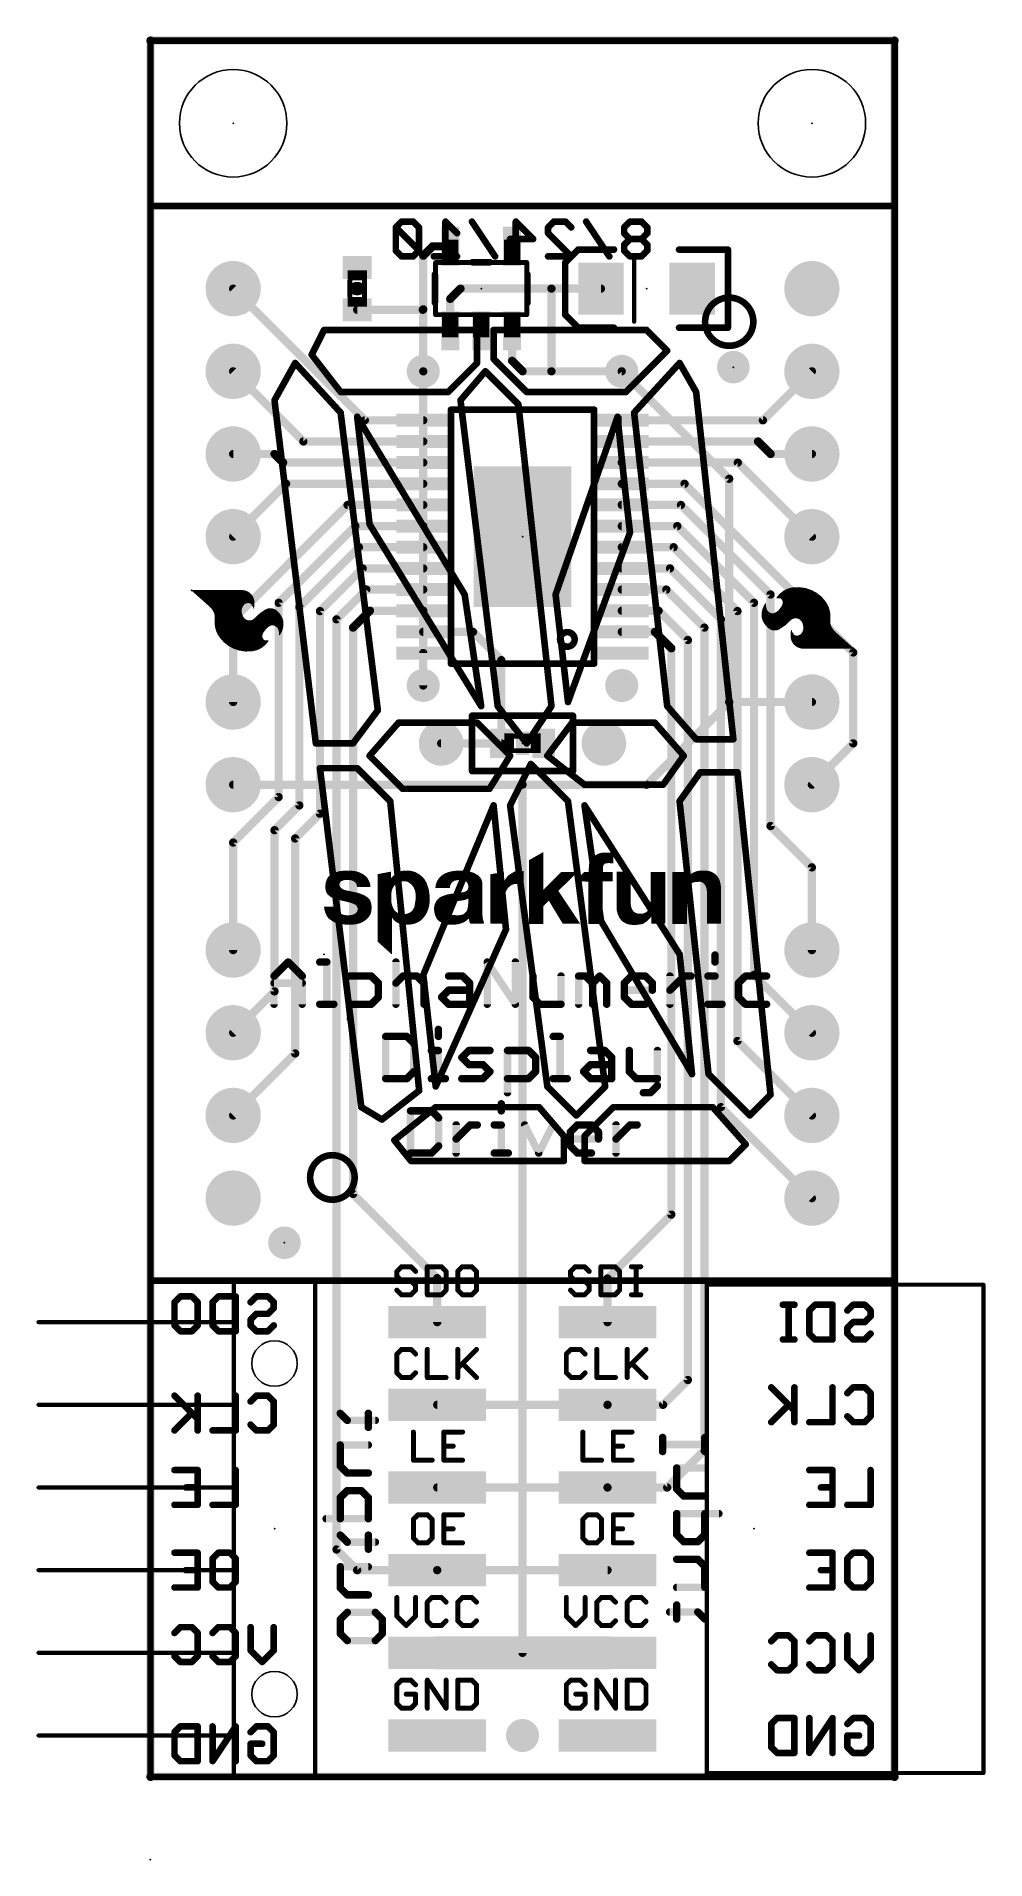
# Model space of a CAD drawing. Extents: x -3.5 to 25.7, y -2.5 to 53.5.
import ezdxf

# ---------------------------------------------------------------- set-up
doc = ezdxf.new("R2010")
doc.units = 0
for name, color, linetype in [('1', 12, 'CONTINUOUS'), ('16', 132, 'CONTINUOUS'), ('17', 110, 'CONTINUOUS'), ('18', 110, 'CONTINUOUS'), ('20', 31, 'CONTINUOUS'), ('21', 41, 'CONTINUOUS'), ('22', 40, 'CONTINUOUS'), ('23', 53, 'CONTINUOUS'), ('24', 53, 'CONTINUOUS'), ('51', 53, 'CONTINUOUS')]:
    doc.layers.add(name, color=color, linetype=linetype)

# ---------------------------------------------------------------- blocks, each defined once
blk = doc.blocks.new('RECT')
blk.add_solid([(-0.5, -0.5), (0.5, -0.5), (-0.5, 0.5), (0.5, 0.5)])
blk = doc.blocks.new('PIE')
at = {"const_width": 0.5}
blk.add_lwpolyline([(0, -0.25, 1), (0, 0.25, 1), (0, -0.25)], format="xyb", dxfattribs=at)
blk = doc.blocks.new('ROUNDP')
at = {"const_width": 0.5}
blk.add_lwpolyline([(0, -0.25, 1), (0, 0.25, 1), (0, -0.25)], format="xyb", dxfattribs=at)
blk = doc.blocks.new('ROUNDV')
at = {"const_width": 0.5}
blk.add_lwpolyline([(0, -0.25, 1), (0, 0.25, 1), (0, -0.25)], format="xyb", dxfattribs=at)

msp = doc.modelspace()

# ---------------------------------------------------------------- linework, layer by layer
at = {"layer": '1'}
for points, const_width in [([(0, 53.34), (0, 0)], 0.254), ([(22.86, 53.34), (0, 53.34)], 0.254), ([(22.86, 0), (22.86, 53.34)], 0.254), ([(8.38, 46.734), (8.6661, 47.0201)], 0.254), ([(8.6661, 47.0201), (9.21, 47.0201)], 0.254), ([(8.38, 45.085), (8.38, 46.734)], 0.254), ([(6.585, 41.675), (2.54, 45.72)], 0.254), ([(9.525, 45.72), (9.21, 45.405)], 0.254), ([(9.21, 45.405), (9.21, 44.4199)], 0.254), ([(12.319, 45.72), (9.525, 45.72)], 0.254), ([(12.319, 45.72), (13.84, 45.72)], 0.254), ([(12.319, 43.18), (12.319, 45.72)], 0.254), ([(8.365, 45.07), (6.35, 45.07)], 0.254), ([(8.38, 45.085), (8.365, 45.07)], 0.254), ([(8.38, 43.178), (8.38, 45.085)], 0.254), ([(11.11, 43.5), (11.11, 44.4199)], 0.254), ([(4.695, 41.025), (2.54, 43.18)], 0.254), ([(11.43, 43.18), (11.11, 43.5)], 0.254), ([(12.319, 43.18), (11.43, 43.18)], 0.254), ([(14.478, 43.18), (12.319, 43.18)], 0.254), ([(18.815, 41.675), (20.32, 43.18)], 0.254), ([(6.585, 41.675), (8.38, 41.675)], 0.254), ([(14.48, 41.675), (18.815, 41.675)], 0.254), ([(4.695, 41.025), (8.38, 41.025)], 0.254), ([(14.48, 41.025), (18.665, 41.025)], 0.254), ([(18.665, 41.025), (19.05, 40.64)], 0.254), ([(3.81, 40.64), (2.54, 40.64)], 0.254), ([(4.075, 40.375), (3.81, 40.64)], 0.254), ([(4.075, 40.375), (8.38, 40.375)], 0.254), ([(14.48, 40.375), (18.045, 40.375)], 0.254), ([(18.045, 40.375), (20.32, 38.1)], 0.254), ([(19.05, 40.64), (20.32, 40.64)], 0.254), ([(2.54, 38.1), (4.165, 39.725)], 0.254), ([(4.165, 39.725), (8.38, 39.725)], 0.254), ([(14.48, 39.725), (16.409, 39.725)], 0.254), ([(16.409, 39.725), (21.59, 34.544)], 0.254), ([(2.54, 35.56), (6.055, 39.075)], 0.254), ([(6.055, 39.075), (8.38, 39.075)], 0.254), ([(16.297, 39.075), (14.48, 39.075)], 0.254), ([(19.05, 36.322), (16.297, 39.075)], 0.254), ([(3.937, 36.068), (6.294, 38.425)], 0.254), ([(6.294, 38.425), (8.38, 38.425)], 0.254), ([(16.185, 38.425), (14.48, 38.425)], 0.254), ([(18.542, 36.068), (16.185, 38.425)], 0.254), ([(4.572, 35.941), (6.406, 37.775)], 0.254), ([(6.406, 37.775), (8.38, 37.775)], 0.254), ([(16.073, 37.775), (14.48, 37.775)], 0.254), ([(18.034, 35.814), (16.073, 37.775)], 0.254), ([(5.207, 35.814), (6.518, 37.125)], 0.254), ([(6.518, 37.125), (8.38, 37.125)], 0.254), ([(15.961, 37.125), (14.48, 37.125)], 0.254), ([(17.526, 35.56), (15.961, 37.125)], 0.254), ([(5.715, 35.56), (6.63, 36.475)], 0.254), ([(6.63, 36.475), (8.38, 36.475)], 0.254), ([(15.849, 36.475), (14.48, 36.475)], 0.254), ([(17.018, 35.306), (15.849, 36.475)], 0.254), ([(19.05, 29.21), (19.05, 36.322)], 0.254), ([(3.937, 30.099), (3.937, 36.068)], 0.254), ([(4.572, 29.845), (4.572, 35.941)], 0.254), ([(5.207, 29.591), (5.207, 35.814)], 0.254), ([(6.223, 35.306), (6.742, 35.825)], 0.254), ([(6.742, 35.825), (8.38, 35.825)], 0.254), ([(15.61, 35.825), (14.48, 35.825)], 0.254), ([(16.51, 34.925), (15.61, 35.825)], 0.254), ([(18.034, 22.606), (18.034, 35.814)], 0.254), ([(18.542, 24.638), (18.542, 36.068)], 0.254), ([(2.54, 33.02), (2.54, 35.56)], 0.254), ([(5.715, 6.985), (5.715, 35.56)], 0.254), ([(6.223, 17.907), (6.223, 35.306)], 0.254), ([(9.91, 35.175), (8.38, 35.175)], 0.254), ([(10.78, 34.305), (9.91, 35.175)], 0.254), ([(15.498, 35.175), (14.48, 35.175)], 0.254), ([(16.002, 34.671), (15.498, 35.175)], 0.254), ([(17.018, 10.033), (17.018, 35.306)], 0.254), ([(17.526, 20.574), (17.526, 35.56)], 0.254), ([(16.002, 17.272), (16.002, 34.671)], 0.254), ([(16.51, 12.192), (16.51, 34.925)], 0.254), ([(8.38, 34.525), (8.38, 33.53)], 0.254), ([(10.78, 31.75), (10.78, 34.305)], 0.254), ([(21.59, 34.544), (21.59, 31.75)], 0.254), ([(8.93, 31.75), (10.78, 31.75)], 0.254), ([(21.59, 31.75), (20.32, 30.48)], 0.254), ([(2.54, 28.702), (3.937, 30.099)], 0.254), ([(3.81, 29.083), (4.572, 29.845)], 0.254), ([(4.445, 28.829), (5.207, 29.591)], 0.254), ([(3.81, 24.13), (3.81, 29.083)], 0.254), ([(20.32, 27.94), (19.05, 29.21)], 0.254), ([(2.54, 25.4), (2.54, 28.702)], 0.254), ([(4.445, 22.225), (4.445, 28.829)], 0.254), ([(20.32, 25.4), (20.32, 27.94)], 0.254), ([(18.542, 24.638), (20.32, 22.86)], 0.254), ([(2.54, 22.86), (3.81, 24.13)], 0.254), ([(18.034, 22.606), (20.32, 20.32)], 0.254), ([(2.54, 20.32), (4.445, 22.225)], 0.254), ([(17.526, 20.574), (20.32, 17.78)], 0.254), ([(8.81, 15.32), (6.223, 17.907)], 0.254), ([(14.042, 15.312), (16.002, 17.272)], 0.254), ([(8.81, 13.97), (8.81, 15.32)], 0.254), ([(14.042, 13.97), (14.042, 15.312)], 0.254), ([(15.748, 11.43), (16.51, 12.192)], 0.254), ([(8.81, 11.43), (14.042, 11.43)], 0.254), ([(14.042, 11.43), (15.748, 11.43)], 0.254), ([(15.875, 8.89), (17.018, 10.033)], 0.254), ([(8.81, 8.89), (14.042, 8.89)], 0.254), ([(14.042, 8.89), (15.875, 8.89)], 0.254), ([(6.35, 6.35), (5.715, 6.985)], 0.254), ([(6.35, 6.35), (8.81, 6.35)], 0.254), ([(8.81, 6.35), (14.042, 6.35)], 0.254), ([(8.81, 3.81), (11.43, 3.81)], 1.016), ([(11.43, 3.81), (14.042, 3.81)], 1.016), ([(0, 0), (22.86, 0)], 0.254)]:
    msp.add_lwpolyline(points, dxfattribs=dict(at, const_width=const_width))
for points, const_width in [([(0.0635, 53.34, 1), (-0.0635, 53.34)], 0.127), ([(0, 53.4035, 1), (0, 53.2765)], 0.127), ([(22.9235, 53.34, 1), (22.7965, 53.34)], 0.127), ([(22.86, 53.2765, 1), (22.86, 53.4035)], 0.127), ([(8.6661, 47.0836, 1), (8.6661, 46.9566)], 0.127), ([(8.711, 46.9752, 1), (8.6212, 47.065)], 0.127), ([(9.21, 46.9566, 1), (9.21, 47.0836)], 0.127), ([(8.4435, 46.734, 1), (8.3165, 46.734)], 0.127), ([(8.3351, 46.7789, 1), (8.4249, 46.6891)], 0.127), ([(2.5849, 45.7649, 1), (2.4951, 45.6751)], 0.127), ([(9.2735, 45.405, 1), (9.1465, 45.405)], 0.127), ([(9.1651, 45.4499, 1), (9.2549, 45.3601)], 0.127), ([(9.525, 45.7835, 1), (9.525, 45.6565)], 0.127), ([(9.5699, 45.6751, 1), (9.4801, 45.7649)], 0.127), ([(12.319, 45.7835, 1), (12.319, 45.6565)], 0.127), ([(12.3825, 45.72, 1), (12.2555, 45.72)], 0.127), ([(12.319, 45.6565, 1), (12.319, 45.7835)], 0.127), ([(13.84, 45.6565, 1), (13.84, 45.7835)], 0.127), ([(6.35, 45.1335, 1), (6.35, 45.0065)], 0.127), ([(8.3201, 45.1149, 1), (8.4099, 45.0251)], 0.127), ([(8.4435, 45.085, 1), (8.3165, 45.085)], 0.127), ([(8.3165, 45.085, 1), (8.4435, 45.085)], 0.127), ([(8.4249, 45.0401, 1), (8.3351, 45.1299)], 0.127), ([(8.365, 45.0065, 1), (8.365, 45.1335)], 0.127), ([(9.1465, 44.4199, 1), (9.2735, 44.4199)], 0.127), ([(11.1735, 44.4199, 1), (11.0465, 44.4199)], 0.127), ([(2.5849, 43.2249, 1), (2.4951, 43.1351)], 0.127), ([(8.3165, 43.178, 1), (8.4435, 43.178)], 0.127), ([(11.1549, 43.5449, 1), (11.0651, 43.4551)], 0.127), ([(11.0465, 43.5, 1), (11.1735, 43.5)], 0.127), ([(11.43, 43.2435, 1), (11.43, 43.1165)], 0.127), ([(11.3851, 43.1351, 1), (11.4749, 43.2249)], 0.127), ([(12.319, 43.2435, 1), (12.319, 43.1165)], 0.127), ([(12.2555, 43.18, 1), (12.3825, 43.18)], 0.127), ([(12.319, 43.1165, 1), (12.319, 43.2435)], 0.127), ([(14.478, 43.1165, 1), (14.478, 43.2435)], 0.127), ([(20.3649, 43.1351, 1), (20.2751, 43.2249)], 0.127), ([(6.585, 41.7385, 1), (6.585, 41.6115)], 0.127), ([(6.5401, 41.6301, 1), (6.6299, 41.7199)], 0.127), ([(8.38, 41.6115, 1), (8.38, 41.7385)], 0.127), ([(14.48, 41.7385, 1), (14.48, 41.6115)], 0.127), ([(18.7701, 41.7199, 1), (18.8599, 41.6301)], 0.127), ([(18.815, 41.6115, 1), (18.815, 41.7385)], 0.127), ([(4.695, 41.0885, 1), (4.695, 40.9615)], 0.127), ([(4.6501, 40.9801, 1), (4.7399, 41.0699)], 0.127), ([(8.38, 40.9615, 1), (8.38, 41.0885)], 0.127), ([(14.48, 41.0885, 1), (14.48, 40.9615)], 0.127), ([(18.7099, 41.0699, 1), (18.6201, 40.9801)], 0.127), ([(18.665, 40.9615, 1), (18.665, 41.0885)], 0.127), ([(2.54, 40.7035, 1), (2.54, 40.5765)], 0.127), ([(3.8549, 40.6849, 1), (3.7651, 40.5951)], 0.127), ([(3.81, 40.5765, 1), (3.81, 40.7035)], 0.127), ([(4.075, 40.4385, 1), (4.075, 40.3115)], 0.127), ([(4.0301, 40.3301, 1), (4.1199, 40.4199)], 0.127), ([(8.38, 40.3115, 1), (8.38, 40.4385)], 0.127), ([(14.48, 40.4385, 1), (14.48, 40.3115)], 0.127), ([(18.0899, 40.4199, 1), (18.0001, 40.3301)], 0.127), ([(18.045, 40.3115, 1), (18.045, 40.4385)], 0.127), ([(19.05, 40.7035, 1), (19.05, 40.5765)], 0.127), ([(19.0051, 40.5951, 1), (19.0949, 40.6849)], 0.127), ([(20.32, 40.5765, 1), (20.32, 40.7035)], 0.127), ([(4.165, 39.7885, 1), (4.165, 39.6615)], 0.127), ([(4.2099, 39.6801, 1), (4.1201, 39.7699)], 0.127), ([(8.38, 39.6615, 1), (8.38, 39.7885)], 0.127), ([(14.48, 39.7885, 1), (14.48, 39.6615)], 0.127), ([(16.4539, 39.7699, 1), (16.3641, 39.6801)], 0.127), ([(16.409, 39.6615, 1), (16.409, 39.7885)], 0.127), ([(6.055, 39.1385, 1), (6.055, 39.0115)], 0.127), ([(6.0999, 39.0301, 1), (6.0101, 39.1199)], 0.127), ([(8.38, 39.0115, 1), (8.38, 39.1385)], 0.127), ([(14.48, 39.1385, 1), (14.48, 39.0115)], 0.127), ([(16.3419, 39.1199, 1), (16.2521, 39.0301)], 0.127), ([(16.297, 39.0115, 1), (16.297, 39.1385)], 0.127), ([(2.4951, 38.1449, 1), (2.5849, 38.0551)], 0.127), ([(6.294, 38.4885, 1), (6.294, 38.3615)], 0.127), ([(6.3389, 38.3801, 1), (6.2491, 38.4699)], 0.127), ([(8.38, 38.3615, 1), (8.38, 38.4885)], 0.127), ([(14.48, 38.4885, 1), (14.48, 38.3615)], 0.127), ([(16.2299, 38.4699, 1), (16.1401, 38.3801)], 0.127), ([(16.185, 38.3615, 1), (16.185, 38.4885)], 0.127), ([(20.2751, 38.0551, 1), (20.3649, 38.1449)], 0.127), ([(6.406, 37.8385, 1), (6.406, 37.7115)], 0.127), ([(6.4509, 37.7301, 1), (6.3611, 37.8199)], 0.127), ([(8.38, 37.7115, 1), (8.38, 37.8385)], 0.127), ([(14.48, 37.8385, 1), (14.48, 37.7115)], 0.127), ([(16.1179, 37.8199, 1), (16.0281, 37.7301)], 0.127), ([(16.073, 37.7115, 1), (16.073, 37.8385)], 0.127), ([(6.518, 37.1885, 1), (6.518, 37.0615)], 0.127), ([(6.5629, 37.0801, 1), (6.4731, 37.1699)], 0.127), ([(8.38, 37.0615, 1), (8.38, 37.1885)], 0.127), ([(14.48, 37.1885, 1), (14.48, 37.0615)], 0.127), ([(16.0059, 37.1699, 1), (15.9161, 37.0801)], 0.127), ([(15.961, 37.0615, 1), (15.961, 37.1885)], 0.127), ([(6.63, 36.5385, 1), (6.63, 36.4115)], 0.127), ([(6.6749, 36.4301, 1), (6.5851, 36.5199)], 0.127), ([(8.38, 36.4115, 1), (8.38, 36.5385)], 0.127), ([(14.48, 36.5385, 1), (14.48, 36.4115)], 0.127), ([(15.8939, 36.5199, 1), (15.8041, 36.4301)], 0.127), ([(15.849, 36.4115, 1), (15.849, 36.5385)], 0.127), ([(19.1135, 36.322, 1), (18.9865, 36.322)], 0.127), ([(19.0051, 36.2771, 1), (19.0949, 36.3669)], 0.127), ([(4.0005, 36.068, 1), (3.8735, 36.068)], 0.127), ([(3.8921, 36.1129, 1), (3.9819, 36.0231)], 0.127), ([(4.6355, 35.941, 1), (4.5085, 35.941)], 0.127), ([(4.5271, 35.9859, 1), (4.6169, 35.8961)], 0.127), ([(5.2705, 35.814, 1), (5.1435, 35.814)], 0.127), ([(5.1621, 35.8589, 1), (5.2519, 35.7691)], 0.127), ([(6.742, 35.8885, 1), (6.742, 35.7615)], 0.127), ([(6.7869, 35.7801, 1), (6.6971, 35.8699)], 0.127), ([(8.38, 35.7615, 1), (8.38, 35.8885)], 0.127), ([(14.48, 35.8885, 1), (14.48, 35.7615)], 0.127), ([(15.6549, 35.8699, 1), (15.5651, 35.7801)], 0.127), ([(15.61, 35.7615, 1), (15.61, 35.8885)], 0.127), ([(18.0975, 35.814, 1), (17.9705, 35.814)], 0.127), ([(17.9891, 35.7691, 1), (18.0789, 35.8589)], 0.127), ([(18.6055, 36.068, 1), (18.4785, 36.068)], 0.127), ([(18.4971, 36.0231, 1), (18.5869, 36.1129)], 0.127), ([(2.6035, 35.56, 1), (2.4765, 35.56)], 0.127), ([(2.4951, 35.6049, 1), (2.5849, 35.5151)], 0.127), ([(5.7785, 35.56, 1), (5.6515, 35.56)], 0.127), ([(5.6701, 35.6049, 1), (5.7599, 35.5151)], 0.127), ([(6.2865, 35.306, 1), (6.1595, 35.306)], 0.127), ([(6.1781, 35.3509, 1), (6.2679, 35.2611)], 0.127), ([(8.38, 35.2385, 1), (8.38, 35.1115)], 0.127), ([(9.9549, 35.2199, 1), (9.8651, 35.1301)], 0.127), ([(9.91, 35.1115, 1), (9.91, 35.2385)], 0.127), ([(14.48, 35.2385, 1), (14.48, 35.1115)], 0.127), ([(15.5429, 35.2199, 1), (15.4531, 35.1301)], 0.127), ([(15.498, 35.1115, 1), (15.498, 35.2385)], 0.127), ([(17.0815, 35.306, 1), (16.9545, 35.306)], 0.127), ([(16.9731, 35.2611, 1), (17.0629, 35.3509)], 0.127), ([(17.5895, 35.56, 1), (17.4625, 35.56)], 0.127), ([(17.4811, 35.5151, 1), (17.5709, 35.6049)], 0.127), ([(16.0655, 34.671, 1), (15.9385, 34.671)], 0.127), ([(15.9571, 34.6261, 1), (16.0469, 34.7159)], 0.127), ([(16.5735, 34.925, 1), (16.4465, 34.925)], 0.127), ([(16.4651, 34.8801, 1), (16.5549, 34.9699)], 0.127), ([(8.4435, 34.525, 1), (8.3165, 34.525)], 0.127), ([(10.8435, 34.305, 1), (10.7165, 34.305)], 0.127), ([(10.7351, 34.2601, 1), (10.8249, 34.3499)], 0.127), ([(21.6535, 34.544, 1), (21.5265, 34.544)], 0.127), ([(21.5451, 34.4991, 1), (21.6349, 34.5889)], 0.127), ([(2.4765, 33.02, 1), (2.6035, 33.02)], 0.127), ([(8.3165, 33.53, 1), (8.4435, 33.53)], 0.127), ([(8.93, 31.8135, 1), (8.93, 31.6865)], 0.127), ([(10.7165, 31.75, 1), (10.8435, 31.75)], 0.127), ([(10.78, 31.6865, 1), (10.78, 31.8135)], 0.127), ([(21.5265, 31.75, 1), (21.6535, 31.75)], 0.127), ([(21.6349, 31.7051, 1), (21.5451, 31.7949)], 0.127), ([(20.2751, 30.5249, 1), (20.3649, 30.4351)], 0.127), ([(3.8735, 30.099, 1), (4.0005, 30.099)], 0.127), ([(3.9819, 30.0541, 1), (3.8921, 30.1439)], 0.127), ([(4.5085, 29.845, 1), (4.6355, 29.845)], 0.127), ([(4.6169, 29.8001, 1), (4.5271, 29.8899)], 0.127), ([(5.2519, 29.5461, 1), (5.1621, 29.6359)], 0.127), ([(3.8735, 29.083, 1), (3.7465, 29.083)], 0.127), ([(3.7651, 29.1279, 1), (3.8549, 29.0381)], 0.127), ([(5.1435, 29.591, 1), (5.2705, 29.591)], 0.127), ([(19.0949, 29.2549, 1), (19.0051, 29.1651)], 0.127), ([(18.9865, 29.21, 1), (19.1135, 29.21)], 0.127), ([(2.6035, 28.702, 1), (2.4765, 28.702)], 0.127), ([(2.4951, 28.7469, 1), (2.5849, 28.6571)], 0.127), ([(4.5085, 28.829, 1), (4.3815, 28.829)], 0.127), ([(4.4001, 28.8739, 1), (4.4899, 28.7841)], 0.127), ([(20.3835, 27.94, 1), (20.2565, 27.94)], 0.127), ([(20.2751, 27.8951, 1), (20.3649, 27.9849)], 0.127), ([(2.4765, 25.4, 1), (2.6035, 25.4)], 0.127), ([(20.2565, 25.4, 1), (20.3835, 25.4)], 0.127), ([(18.5869, 24.6829, 1), (18.4971, 24.5931)], 0.127), ([(18.4785, 24.638, 1), (18.6055, 24.638)], 0.127), ([(3.7465, 24.13, 1), (3.8735, 24.13)], 0.127), ([(3.8549, 24.0851, 1), (3.7651, 24.1749)], 0.127), ([(2.4951, 22.9049, 1), (2.5849, 22.8151)], 0.127), ([(20.2751, 22.8151, 1), (20.3649, 22.9049)], 0.127), ([(18.0789, 22.6509, 1), (17.9891, 22.5611)], 0.127), ([(17.9705, 22.606, 1), (18.0975, 22.606)], 0.127), ([(4.3815, 22.225, 1), (4.5085, 22.225)], 0.127), ([(4.4899, 22.1801, 1), (4.4001, 22.2699)], 0.127), ([(2.4951, 20.3649, 1), (2.5849, 20.2751)], 0.127), ([(17.5709, 20.6189, 1), (17.4811, 20.5291)], 0.127), ([(17.4625, 20.574, 1), (17.5895, 20.574)], 0.127), ([(20.2751, 20.2751, 1), (20.3649, 20.3649)], 0.127), ([(6.2679, 17.9519, 1), (6.1781, 17.8621)], 0.127), ([(6.1595, 17.907, 1), (6.2865, 17.907)], 0.127), ([(16.0469, 17.2271, 1), (15.9571, 17.3169)], 0.127), ([(20.2751, 17.7351, 1), (20.3649, 17.8249)], 0.127), ([(15.9385, 17.272, 1), (16.0655, 17.272)], 0.127), ([(8.8735, 15.32, 1), (8.7465, 15.32)], 0.127), ([(8.7651, 15.2751, 1), (8.8549, 15.3649)], 0.127), ([(14.1055, 15.312, 1), (13.9785, 15.312)], 0.127), ([(13.9971, 15.3569, 1), (14.0869, 15.2671)], 0.127), ([(8.7465, 13.97, 1), (8.8735, 13.97)], 0.127), ([(13.9785, 13.97, 1), (14.1055, 13.97)], 0.127), ([(16.4465, 12.192, 1), (16.5735, 12.192)], 0.127), ([(16.5549, 12.1471, 1), (16.4651, 12.2369)], 0.127), ([(8.81, 11.4935, 1), (8.81, 11.3665)], 0.127), ([(14.042, 11.4935, 1), (14.042, 11.3665)], 0.127), ([(14.042, 11.3665, 1), (14.042, 11.4935)], 0.127), ([(15.7031, 11.4749, 1), (15.7929, 11.3851)], 0.127), ([(15.748, 11.3665, 1), (15.748, 11.4935)], 0.127), ([(16.9545, 10.033, 1), (17.0815, 10.033)], 0.127), ([(17.0629, 9.9881, 1), (16.9731, 10.0779)], 0.127), ([(8.81, 8.9535, 1), (8.81, 8.8265)], 0.127), ([(14.042, 8.9535, 1), (14.042, 8.8265)], 0.127), ([(14.042, 8.8265, 1), (14.042, 8.9535)], 0.127), ([(15.8301, 8.9349, 1), (15.9199, 8.8451)], 0.127), ([(15.875, 8.8265, 1), (15.875, 8.9535)], 0.127), ([(5.7599, 7.0299, 1), (5.6701, 6.9401)], 0.127), ([(5.6515, 6.985, 1), (5.7785, 6.985)], 0.127), ([(6.35, 6.4135, 1), (6.35, 6.2865)], 0.127), ([(6.3051, 6.3051, 1), (6.3949, 6.3949)], 0.127), ([(8.81, 6.4135, 1), (8.81, 6.2865)], 0.127), ([(8.81, 6.2865, 1), (8.81, 6.4135)], 0.127), ([(14.042, 6.2865, 1), (14.042, 6.4135)], 0.127), ([(8.81, 4.064, 1), (8.81, 3.556)], 0.508), ([(11.43, 4.064, 1), (11.43, 3.556)], 0.508), ([(11.43, 3.556, 1), (11.43, 4.064)], 0.508), ([(14.042, 3.556, 1), (14.042, 4.064)], 0.508), ([(0, 0.0635, 1), (0, -0.0635)], 0.127), ([(-0.0635, 0, 1), (0.0635, 0)], 0.127), ([(22.7965, 0, 1), (22.9235, 0)], 0.127), ([(22.86, -0.0635, 1), (22.86, 0.0635)], 0.127)]:
    msp.add_lwpolyline(points, format="xyb", dxfattribs=dict(at, const_width=const_width))
at = {"layer": '16'}
for points, const_width in [([(0, 53.34), (0, 0)], 0.254), ([(22.86, 53.34), (0, 53.34)], 0.254), ([(22.86, 0), (22.86, 53.34)], 0.254), ([(7.7152, 47.7783), (7.5372, 47.6004)], 0.2032), ([(7.5372, 47.6004), (7.5372, 46.8886)], 0.2032), ([(8.249, 46.8886), (7.5372, 47.6004)], 0.2032), ([(8.0711, 47.7783), (7.7152, 47.7783)], 0.2032), ([(8.249, 47.6004), (8.0711, 47.7783)], 0.2032), ([(8.249, 46.8886), (8.249, 47.6004)], 0.2032), ([(9.4184, 47.4224), (9.0625, 47.7783)], 0.2032), ([(9.0625, 47.7783), (9.0625, 46.7106)], 0.2032), ([(10.5878, 46.7106), (9.876, 47.7783)], 0.2032), ([(11.2234, 46.7106), (11.2234, 47.7783)], 0.2032), ([(11.2234, 47.7783), (11.7572, 47.2445)], 0.2032), ([(12.2148, 47.6004), (12.3928, 47.7783)], 0.2032), ([(12.2148, 47.4224), (12.2148, 47.6004)], 0.2032), ([(12.3928, 47.7783), (12.7487, 47.7783)], 0.2032), ([(12.7487, 47.7783), (12.9266, 47.6004)], 0.2032), ([(14.096, 46.7106), (13.3842, 47.7783)], 0.2032), ([(14.7315, 47.7783), (14.5536, 47.6004)], 0.2032), ([(14.5536, 47.6004), (14.5536, 47.4224)], 0.2032), ([(15.0875, 47.7783), (14.7315, 47.7783)], 0.2032), ([(15.2654, 47.6004), (15.0875, 47.7783)], 0.2032), ([(15.2654, 47.4224), (15.2654, 47.6004)], 0.2032), ([(11.7572, 47.2445), (11.0454, 47.2445)], 0.2032), ([(12.9266, 46.7106), (12.2148, 47.4224)], 0.2032), ([(14.5536, 47.4224), (14.7315, 47.2445)], 0.2032), ([(14.7315, 47.2445), (14.5536, 47.0665)], 0.2032), ([(14.5536, 47.0665), (14.5536, 46.8886)], 0.2032), ([(15.0875, 47.2445), (14.7315, 47.2445)], 0.2032), ([(15.0875, 47.2445), (15.2654, 47.4224)], 0.2032), ([(15.2654, 47.0665), (15.0875, 47.2445)], 0.2032), ([(15.2654, 46.8886), (15.2654, 47.0665)], 0.2032), ([(7.5372, 46.8886), (7.7152, 46.7106)], 0.2032), ([(7.7152, 46.7106), (8.0711, 46.7106)], 0.2032), ([(8.0711, 46.7106), (8.249, 46.8886)], 0.2032), ([(9.4184, 46.7106), (8.7066, 46.7106)], 0.2032), ([(12.2148, 46.7106), (12.9266, 46.7106)], 0.2032), ([(14.5536, 46.8886), (14.7315, 46.7106)], 0.2032), ([(14.7315, 46.7106), (15.0875, 46.7106)], 0.2032), ([(15.0875, 46.7106), (15.2654, 46.8886)], 0.2032), ([(8.38, 33.53), (8.38, 43.178)], 0.254), ([(17.78, 39.878), (14.478, 43.18)], 0.254), ([(17.78, 33.02), (17.78, 39.878)], 0.254), ([(15.24, 30.48), (17.78, 33.02)], 0.254), ([(17.78, 33.02), (20.32, 33.02)], 0.254), ([(11.43, 30.48), (2.54, 30.48)], 0.254), ([(11.43, 30.48), (15.24, 30.48)], 0.254), ([(11.43, 3.81), (11.43, 30.48)], 0.254), ([(0, 0), (22.86, 0)], 0.254)]:
    msp.add_lwpolyline(points, dxfattribs=dict(at, const_width=const_width))
for points, const_width in [([(0.0635, 53.34, 1), (-0.0635, 53.34)], 0.127), ([(0, 53.4035, 1), (0, 53.2765)], 0.127), ([(22.9235, 53.34, 1), (22.7965, 53.34)], 0.127), ([(22.86, 53.2765, 1), (22.86, 53.4035)], 0.127), ([(7.588, 47.6004, 1), (7.4864, 47.6004)], 0.1016), ([(7.5731, 47.6363, 1), (7.5013, 47.5644)], 0.1016), ([(7.5013, 47.6363, 1), (7.5731, 47.5644)], 0.1016), ([(7.7152, 47.8291, 1), (7.7152, 47.7275)], 0.1016), ([(7.7511, 47.7424, 1), (7.6792, 47.8142)], 0.1016), ([(8.107, 47.8142, 1), (8.0351, 47.7424)], 0.1016), ([(8.0711, 47.7275, 1), (8.0711, 47.8291)], 0.1016), ([(8.2998, 47.6004, 1), (8.1982, 47.6004)], 0.1016), ([(8.2131, 47.5644, 1), (8.2849, 47.6363)], 0.1016), ([(9.0984, 47.8142, 1), (9.0266, 47.7424)], 0.1016), ([(9.1133, 47.7783, 1), (9.0117, 47.7783)], 0.1016), ([(9.9183, 47.8065, 1), (9.8337, 47.7501)], 0.1016), ([(11.2593, 47.8142, 1), (11.1874, 47.7424)], 0.1016), ([(11.2742, 47.7783, 1), (11.1726, 47.7783)], 0.1016), ([(12.2656, 47.6004, 1), (12.164, 47.6004)], 0.1016), ([(12.1789, 47.6363, 1), (12.2507, 47.5644)], 0.1016), ([(12.3928, 47.8291, 1), (12.3928, 47.7275)], 0.1016), ([(12.4287, 47.7424, 1), (12.3568, 47.8142)], 0.1016), ([(12.7846, 47.8142, 1), (12.7127, 47.7424)], 0.1016), ([(12.7487, 47.7275, 1), (12.7487, 47.8291)], 0.1016), ([(12.8907, 47.5644, 1), (12.9625, 47.6363)], 0.1016), ([(13.4265, 47.8065, 1), (13.3419, 47.7501)], 0.1016), ([(14.6044, 47.6004, 1), (14.5028, 47.6004)], 0.1016), ([(14.5177, 47.6363, 1), (14.5895, 47.5644)], 0.1016), ([(14.7315, 47.8291, 1), (14.7315, 47.7275)], 0.1016), ([(14.7675, 47.7424, 1), (14.6956, 47.8142)], 0.1016), ([(15.1234, 47.8142, 1), (15.0515, 47.7424)], 0.1016), ([(15.0875, 47.7275, 1), (15.0875, 47.8291)], 0.1016), ([(15.3162, 47.6004, 1), (15.2146, 47.6004)], 0.1016), ([(15.2295, 47.5644, 1), (15.3013, 47.6363)], 0.1016), ([(9.3825, 47.3865, 1), (9.4543, 47.4583)], 0.1016), ([(11.0454, 47.2953, 1), (11.0454, 47.1937)], 0.1016), ([(11.7213, 47.2085, 1), (11.7931, 47.2804)], 0.1016), ([(11.7572, 47.1937, 1), (11.7572, 47.2953)], 0.1016), ([(12.2507, 47.4583, 1), (12.1789, 47.3865)], 0.1016), ([(12.164, 47.4224, 1), (12.2656, 47.4224)], 0.1016), ([(14.5895, 47.4583, 1), (14.5177, 47.3865)], 0.1016), ([(14.5028, 47.4224, 1), (14.6044, 47.4224)], 0.1016), ([(14.6044, 47.0665, 1), (14.5028, 47.0665)], 0.1016), ([(14.5177, 47.1024, 1), (14.5895, 47.0306)], 0.1016), ([(14.7315, 47.2953, 1), (14.7315, 47.1937)], 0.1016), ([(14.7675, 47.2085, 1), (14.6956, 47.2804)], 0.1016), ([(14.6956, 47.2085, 1), (14.7675, 47.2804)], 0.1016), ([(15.1234, 47.2804, 1), (15.0515, 47.2085)], 0.1016), ([(15.0515, 47.2804, 1), (15.1234, 47.2085)], 0.1016), ([(15.0875, 47.1937, 1), (15.0875, 47.2953)], 0.1016), ([(15.2146, 47.4224, 1), (15.3162, 47.4224)], 0.1016), ([(15.3162, 47.0665, 1), (15.2146, 47.0665)], 0.1016), ([(15.3013, 47.3865, 1), (15.2295, 47.4583)], 0.1016), ([(15.2295, 47.0306, 1), (15.3013, 47.1024)], 0.1016), ([(7.5731, 46.9245, 1), (7.5013, 46.8526)], 0.1016), ([(7.4864, 46.8886, 1), (7.588, 46.8886)], 0.1016), ([(7.7152, 46.7614, 1), (7.7152, 46.6598)], 0.1016), ([(7.6792, 46.6747, 1), (7.7511, 46.7465)], 0.1016), ([(8.0351, 46.7465, 1), (8.107, 46.6747)], 0.1016), ([(8.0711, 46.6598, 1), (8.0711, 46.7614)], 0.1016), ([(8.1982, 46.8886, 1), (8.2998, 46.8886)], 0.1016), ([(8.2849, 46.8526, 1), (8.2131, 46.9245)], 0.1016), ([(8.2131, 46.8526, 1), (8.2849, 46.9245)], 0.1016), ([(8.7066, 46.7614, 1), (8.7066, 46.6598)], 0.1016), ([(9.0117, 46.7106, 1), (9.1133, 46.7106)], 0.1016), ([(9.4184, 46.6598, 1), (9.4184, 46.7614)], 0.1016), ([(10.5455, 46.6824, 1), (10.6301, 46.7388)], 0.1016), ([(11.1726, 46.7106, 1), (11.2742, 46.7106)], 0.1016), ([(12.2148, 46.7614, 1), (12.2148, 46.6598)], 0.1016), ([(12.8907, 46.6747, 1), (12.9625, 46.7465)], 0.1016), ([(12.9266, 46.6598, 1), (12.9266, 46.7614)], 0.1016), ([(14.0537, 46.6824, 1), (14.1383, 46.7388)], 0.1016), ([(14.5895, 46.9245, 1), (14.5177, 46.8526)], 0.1016), ([(14.5028, 46.8886, 1), (14.6044, 46.8886)], 0.1016), ([(14.7315, 46.7614, 1), (14.7315, 46.6598)], 0.1016), ([(14.6956, 46.6747, 1), (14.7675, 46.7465)], 0.1016), ([(15.0515, 46.7465, 1), (15.1234, 46.6747)], 0.1016), ([(15.0875, 46.6598, 1), (15.0875, 46.7614)], 0.1016), ([(15.2146, 46.8886, 1), (15.3162, 46.8886)], 0.1016), ([(15.3013, 46.8526, 1), (15.2295, 46.9245)], 0.1016), ([(8.4435, 43.178, 1), (8.3165, 43.178)], 0.127), ([(14.5229, 43.2249, 1), (14.4331, 43.1351)], 0.127), ([(17.8435, 39.878, 1), (17.7165, 39.878)], 0.127), ([(17.7351, 39.8331, 1), (17.8249, 39.9229)], 0.127), ([(8.3165, 33.53, 1), (8.4435, 33.53)], 0.127), ([(17.78, 33.0835, 1), (17.78, 32.9565)], 0.127), ([(17.7165, 33.02, 1), (17.8435, 33.02)], 0.127), ([(17.8249, 32.9751, 1), (17.7351, 33.0649)], 0.127), ([(20.32, 32.9565, 1), (20.32, 33.0835)], 0.127), ([(2.54, 30.5435, 1), (2.54, 30.4165)], 0.127), ([(11.43, 30.5435, 1), (11.43, 30.4165)], 0.127), ([(11.4935, 30.48, 1), (11.3665, 30.48)], 0.127), ([(11.43, 30.4165, 1), (11.43, 30.5435)], 0.127), ([(15.1951, 30.5249, 1), (15.2849, 30.4351)], 0.127), ([(15.24, 30.4165, 1), (15.24, 30.5435)], 0.127), ([(11.3665, 3.81, 1), (11.4935, 3.81)], 0.127), ([(0, 0.0635, 1), (0, -0.0635)], 0.127), ([(-0.0635, 0, 1), (0.0635, 0)], 0.127), ([(22.7965, 0, 1), (22.9235, 0)], 0.127), ([(22.86, -0.0635, 1), (22.86, 0.0635)], 0.127)]:
    msp.add_lwpolyline(points, format="xyb", dxfattribs=dict(at, const_width=const_width))
at = {"layer": '20', "const_width": 0.2032}
for points in [[(0, 0), (0, 53.34)], [(0, 53.34), (22.86, 53.34)], [(22.86, 53.34), (22.86, 0)], [(0, 0), (22.86, 0)]]:
    msp.add_lwpolyline(points, dxfattribs=at)
at = {"layer": '20', "const_width": 0.1016}
for points in [[(0.0508, 53.34, 1), (-0.0508, 53.34)], [(0, 53.3908, 1), (0, 53.2892)], [(22.9108, 53.34, 1), (22.8092, 53.34)], [(22.86, 53.2892, 1), (22.86, 53.3908)], [(0, 0.0508, 1), (0, -0.0508)], [(-0.0508, 0, 1), (0.0508, 0)], [(22.8092, 0, 1), (22.9108, 0)], [(22.86, -0.0508, 1), (22.86, 0.0508)]]:
    msp.add_lwpolyline(points, format="xyb", dxfattribs=at)
at = {"layer": '20'}
for centre, radius in [((2.54, 50.8), 1.651), ((20.32, 50.8), 1.651), ((3.81, 12.7), 0.7), ((3.81, 2.54), 0.7)]:
    msp.add_circle(centre, radius, dxfattribs=at)
at = {"layer": '21'}
for points, const_width in [([(9.8916, 46.5304), (10.4284, 46.5304)], 0.2032), ([(13.14, 46.92), (12.74, 46.52)], 0.2032), ([(12.74, 46.52), (12.74, 44.92)], 0.2032), ([(14.24, 46.92), (13.14, 46.92)], 0.2032), ([(14.859, 44.704), (14.859, 46.736)], 0.127), ([(16.24, 46.92), (17.74, 46.92)], 0.2032), ([(17.74, 46.92), (17.74, 44.52)], 0.2032), ([(8.7376, 45.2906), (8.7376, 46.1494)], 0.2032), ([(11.5824, 46.1494), (11.5824, 45.2906)], 0.2032), ([(6.3195, 45.72), (6.3805, 45.72)], 0.4064), ([(12.74, 44.92), (13.14, 44.52)], 0.2032), ([(13.14, 44.52), (14.24, 44.52)], 0.2032), ([(17.74, 44.52), (16.24, 44.52)], 0.2032), ([(9.43, 42), (13.43, 42)], 0.2032), ([(2.7889, 36.4489), (1.2725, 36.4489)], 0.0254), ([(1.2725, 36.4489), (1.8212, 35.9613)], 0.0254), ([(1.301, 36.4236), (2.933, 36.4236)], 0.0254), ([(1.3296, 36.3982), (2.9879, 36.3982)], 0.0254), ([(2.872, 36.4419), (2.7889, 36.4489)], 0.0254), ([(2.9519, 36.4179), (2.872, 36.4419)], 0.0254), ([(3.0251, 36.3778), (2.9519, 36.4179)], 0.0254), ([(19.4488, 36.4237), (19.3351, 36.3331)], 0.0254), ([(19.4168, 36.3982), (20.3944, 36.3982)], 0.0254), ([(19.4487, 36.4236), (20.3493, 36.4236)], 0.0254), ([(19.5422, 36.4738), (19.4488, 36.4237)], 0.0254), ([(19.4959, 36.449), (20.2994, 36.449)], 0.0254), ([(19.642, 36.5096), (19.5422, 36.4738)], 0.0254), ([(19.5438, 36.4744), (20.2256, 36.4744)], 0.0254), ([(19.6146, 36.4998), (20.1518, 36.4998)], 0.0254), ([(19.746, 36.5303), (19.642, 36.5096)], 0.0254), ([(19.7203, 36.5252), (20.0124, 36.5252)], 0.0254), ([(19.9388, 36.5363), (19.746, 36.5303)], 0.0254), ([(20.1295, 36.5075), (19.9388, 36.5363)], 0.0254), ([(20.3119, 36.4447), (20.1295, 36.5075)], 0.0254), ([(20.48, 36.35), (20.3119, 36.4447)], 0.0254), ([(1.3581, 36.3728), (3.031, 36.3728)], 0.0254), ([(1.3867, 36.3474), (3.0607, 36.3474)], 0.0254), ([(1.4153, 36.322), (3.087, 36.322)], 0.0254), ([(1.4439, 36.2966), (3.1068, 36.2966)], 0.0254), ([(1.4725, 36.2712), (3.1258, 36.2712)], 0.0254), ([(1.501, 36.2458), (3.1384, 36.2458)], 0.0254), ([(1.5296, 36.2204), (3.151, 36.2204)], 0.0254), ([(1.5582, 36.195), (3.1603, 36.195)], 0.0254), ([(1.5868, 36.1696), (3.167, 36.1696)], 0.0254), ([(1.6154, 36.1442), (3.1737, 36.1442)], 0.0254), ([(1.644, 36.1188), (3.1766, 36.1188)], 0.0254), ([(1.6725, 36.0934), (3.1786, 36.0934)], 0.0254), ([(1.7011, 36.068), (2.9657, 36.068)], 0.0254), ([(1.7297, 36.0426), (2.8966, 36.0426)], 0.0254), ([(1.7583, 36.0172), (2.8658, 36.0172)], 0.0254), ([(1.7869, 35.9918), (2.8448, 35.9918)], 0.0254), ([(1.8155, 35.9664), (2.8295, 35.9664)], 0.0254), ([(1.8212, 35.9613), (1.9007, 35.8745)], 0.0254), ([(1.8398, 35.941), (2.8142, 35.941)], 0.0254), ([(1.8631, 35.9156), (2.8064, 35.9156)], 0.0254), ([(1.8863, 35.8902), (2.7987, 35.8902)], 0.0254), ([(1.9007, 35.8745), (1.9609, 35.7733)], 0.0254), ([(1.9065, 35.8648), (2.7923, 35.8648)], 0.0254), ([(1.9216, 35.8394), (2.791, 35.8394)], 0.0254), ([(2.7889, 35.7962), (2.7926, 35.8702)], 0.0254), ([(2.7926, 35.8702), (2.8142, 35.941)], 0.0254), ([(2.8142, 35.941), (2.8524, 36.0044)], 0.0254), ([(2.8524, 36.0044), (2.8878, 36.0381)], 0.0254), ([(2.8878, 36.0381), (2.9312, 36.0603)], 0.0254), ([(2.9312, 36.0603), (2.9757, 36.0702)], 0.0254), ([(2.9757, 36.0702), (3.0213, 36.0702)], 0.0254), ([(3.0213, 36.0702), (3.0658, 36.0603)], 0.0254), ([(3.0801, 36.3308), (3.0251, 36.3778)], 0.0254), ([(3.0313, 36.068), (3.1806, 36.068)], 0.0254), ([(3.0658, 36.0603), (3.0829, 36.0513)], 0.0254), ([(3.1245, 36.2738), (3.0801, 36.3308)], 0.0254), ([(3.0829, 36.0513), (3.0963, 36.0375)], 0.0254), ([(3.0913, 36.0426), (3.1822, 36.0426)], 0.0254), ([(3.0963, 36.0375), (3.1572, 35.9536)], 0.0254), ([(3.111, 36.0172), (3.1802, 36.0172)], 0.0254), ([(3.1566, 36.209), (3.1245, 36.2738)], 0.0254), ([(3.1295, 35.9918), (3.1782, 35.9918)], 0.0254), ([(3.1479, 35.9664), (3.1762, 35.9664)], 0.0254), ([(3.175, 36.1391), (3.1566, 36.209)], 0.0254), ([(3.1572, 35.9536), (3.1656, 35.9379)], 0.0254), ([(3.164, 35.941), (3.1734, 35.941)], 0.0254), ([(3.1656, 35.9379), (3.1691, 35.9205)], 0.0254), ([(3.1674, 35.9028), (3.175, 35.9511)], 0.0254), ([(3.1691, 35.9205), (3.1674, 35.9028)], 0.0254), ([(3.1686, 35.9156), (3.1694, 35.9156)], 0.0254), ([(3.1824, 36.0451), (3.175, 36.1391)], 0.0254), ([(3.175, 35.9511), (3.1824, 36.0451)], 0.0254), ([(3.5382, 35.852), (3.3624, 35.7334)], 0.0254), ([(3.5195, 35.8394), (3.8445, 35.8394)], 0.0254), ([(3.6069, 35.88), (3.5382, 35.852)], 0.0254), ([(3.5697, 35.8648), (3.7968, 35.8648)], 0.0254), ([(3.6804, 35.8899), (3.6069, 35.88)], 0.0254), ([(3.7541, 35.8813), (3.6804, 35.8899)], 0.0254), ([(3.8233, 35.8545), (3.7541, 35.8813)], 0.0254), ([(3.8837, 35.8114), (3.8233, 35.8545)], 0.0254), ([(18.8163, 35.8826), (18.7944, 35.7949)], 0.0254), ([(18.8055, 35.8394), (18.9381, 35.8394)], 0.0254), ([(18.8118, 35.8648), (18.9246, 35.8648)], 0.0254), ([(18.8265, 35.9055), (18.8163, 35.8826)], 0.0254), ([(18.8197, 35.8902), (18.9155, 35.8902)], 0.0254), ([(18.8417, 35.9411), (18.8265, 35.9055)], 0.0254), ([(18.8308, 35.9156), (18.9083, 35.9156)], 0.0254), ([(18.8638, 35.9915), (18.8417, 35.9411)], 0.0254), ([(18.8417, 35.941), (18.9041, 35.941)], 0.0254), ([(18.8528, 35.9664), (18.9012, 35.9664)], 0.0254), ([(18.8976, 36.035), (18.8638, 35.9915)], 0.0254), ([(18.864, 35.9918), (18.9001, 35.9918)], 0.0254), ([(18.8838, 36.0172), (18.9001, 36.0172)], 0.0254), ([(18.9001, 36.0375), (18.8976, 36.035)], 0.0254), ([(18.9001, 35.9766), (18.9001, 36.0376)], 0.0254), ([(18.9001, 36.0376), (18.9001, 36.0375)], 0.0254), ([(18.906, 35.9237), (18.9001, 35.9766)], 0.0254), ([(18.9205, 35.8725), (18.906, 35.9237)], 0.0254), ([(18.9475, 35.8217), (18.9205, 35.8725)], 0.0254), ([(19.3351, 36.3331), (19.243, 36.2205)], 0.0254), ([(19.243, 36.2205), (19.3319, 36.2205)], 0.0254), ([(19.2637, 36.2458), (20.6056, 36.2458)], 0.0254), ([(19.2845, 36.2712), (20.5786, 36.2712)], 0.0254), ([(19.3345, 35.8674), (19.2981, 35.825)], 0.0254), ([(19.3053, 36.2966), (20.5468, 36.2966)], 0.0254), ([(19.3104, 35.8394), (20.852, 35.8394)], 0.0254), ([(19.326, 36.322), (20.515, 36.322)], 0.0254), ([(19.3319, 36.2205), (19.3464, 36.2185)], 0.0254), ([(19.3323, 35.8648), (20.8449, 35.8648)], 0.0254), ([(19.3326, 36.2204), (20.6295, 36.2204)], 0.0254), ([(19.4005, 35.9588), (19.3345, 35.8674)], 0.0254), ([(19.3464, 36.2185), (19.3599, 36.2128)], 0.0254), ([(19.351, 35.8902), (20.8378, 35.8902)], 0.0254), ([(19.3531, 36.3474), (20.4833, 36.3474)], 0.0254), ([(19.3599, 36.2128), (19.3966, 36.1832)], 0.0254), ([(19.3693, 35.9156), (20.8307, 35.9156)], 0.0254), ([(19.3819, 36.195), (20.6534, 36.195)], 0.0254), ([(19.3849, 36.3728), (20.4395, 36.3728)], 0.0254), ([(19.3876, 35.941), (20.8192, 35.941)], 0.0254), ([(19.3966, 36.1832), (19.4234, 36.1443)], 0.0254), ([(19.4267, 36.0101), (19.4005, 35.9588)], 0.0254), ([(19.4044, 35.9664), (20.8068, 35.9664)], 0.0254), ([(19.406, 36.1696), (20.6774, 36.1696)], 0.0254), ([(19.4174, 35.9918), (20.7944, 35.9918)], 0.0254), ([(19.4234, 36.1443), (19.431, 36.1239)], 0.0254), ([(19.4234, 36.1442), (20.6979, 36.1442)], 0.0254), ([(19.4371, 36.0667), (19.4267, 36.0101)], 0.0254), ([(19.428, 36.0172), (20.782, 36.0172)], 0.0254), ([(19.431, 36.1239), (19.4371, 36.0667)], 0.0254), ([(19.4315, 36.1188), (20.7159, 36.1188)], 0.0254), ([(19.4327, 36.0426), (20.7697, 36.0426)], 0.0254), ([(19.4343, 36.0934), (20.7338, 36.0934)], 0.0254), ([(19.437, 36.068), (20.7517, 36.068)], 0.0254), ([(20.5907, 36.2616), (20.48, 36.35)], 0.0254), ([(20.6879, 36.1584), (20.5907, 36.2616)], 0.0254), ([(20.7696, 36.0427), (20.6879, 36.1584)], 0.0254), ([(20.8296, 35.9197), (20.7696, 36.0427)], 0.0254), ([(20.8664, 35.7878), (20.8296, 35.9197)], 0.0254), ([(1.9367, 35.814), (2.7898, 35.814)], 0.0254), ([(1.9518, 35.7886), (2.7901, 35.7886)], 0.0254), ([(1.9609, 35.7733), (1.9744, 35.7361)], 0.0254), ([(1.9646, 35.7632), (2.7942, 35.7632)], 0.0254), ([(1.9737, 35.7378), (2.7982, 35.7378)], 0.0254), ([(1.9744, 35.7361), (1.9812, 35.6971)], 0.0254), ([(1.9785, 35.7124), (2.8059, 35.7124)], 0.0254), ([(1.9812, 35.6971), (1.9812, 35.4685)], 0.0254), ([(1.9812, 35.687), (2.8145, 35.687)], 0.0254), ([(1.9812, 35.6616), (2.8252, 35.6616)], 0.0254), ([(1.9812, 35.6362), (2.8389, 35.6362)], 0.0254), ([(1.9812, 35.6108), (2.8542, 35.6108)], 0.0254), ([(1.9812, 35.5854), (2.876, 35.5854)], 0.0254), ([(1.9812, 35.56), (2.9044, 35.56)], 0.0254), ([(1.9812, 35.5346), (2.9456, 35.5346)], 0.0254), ([(1.9812, 35.5092), (4.0656, 35.5092)], 0.0254), ([(1.9812, 35.4838), (4.069, 35.4838)], 0.0254), ([(1.9812, 35.4685), (1.9936, 35.3322)], 0.0254), ([(1.9821, 35.4584), (4.0709, 35.4584)], 0.0254), ([(1.9844, 35.433), (4.0728, 35.433)], 0.0254), ([(1.9867, 35.4076), (4.0735, 35.4076)], 0.0254), ([(1.989, 35.3822), (3.7038, 35.3822)], 0.0254), ([(1.9914, 35.3568), (3.6456, 35.3568)], 0.0254), ([(1.9936, 35.3322), (2.0304, 35.2003)], 0.0254), ([(1.9938, 35.3314), (3.6045, 35.3314)], 0.0254), ([(2.0009, 35.306), (3.5748, 35.306)], 0.0254), ([(2.008, 35.2806), (3.5496, 35.2806)], 0.0254), ([(2.799, 35.7329), (2.7889, 35.7962)], 0.0254), ([(2.8195, 35.6722), (2.799, 35.7329)], 0.0254), ([(2.8499, 35.6158), (2.8195, 35.6722)], 0.0254), ([(2.8884, 35.571), (2.8499, 35.6158)], 0.0254), ([(2.9371, 35.5376), (2.8884, 35.571)], 0.0254), ([(2.9928, 35.518), (2.9371, 35.5376)], 0.0254), ([(3.0517, 35.5134), (2.9928, 35.518)], 0.0254), ([(3.1098, 35.5241), (3.0517, 35.5134)], 0.0254), ([(3.1631, 35.5496), (3.1098, 35.5241)], 0.0254), ([(3.1317, 35.5346), (4.0586, 35.5346)], 0.0254), ([(3.208, 35.5879), (3.1631, 35.5496)], 0.0254), ([(3.1753, 35.56), (4.0516, 35.56)], 0.0254), ([(3.2051, 35.5854), (4.0446, 35.5854)], 0.0254), ([(3.3624, 35.7334), (3.208, 35.5879)], 0.0254), ([(3.2323, 35.6108), (4.0321, 35.6108)], 0.0254), ([(3.2593, 35.6362), (4.0195, 35.6362)], 0.0254), ([(3.2862, 35.6616), (4.0068, 35.6616)], 0.0254), ([(3.3132, 35.687), (3.9891, 35.687)], 0.0254), ([(3.3401, 35.7124), (3.9708, 35.7124)], 0.0254), ([(3.3689, 35.7378), (3.9525, 35.7378)], 0.0254), ([(3.4066, 35.7632), (3.9293, 35.7632)], 0.0254), ([(3.4442, 35.7886), (3.9053, 35.7886)], 0.0254), ([(3.4819, 35.814), (3.8801, 35.814)], 0.0254), ([(3.5255, 35.2526), (3.5619, 35.295)], 0.0254), ([(3.5619, 35.295), (3.6043, 35.3313)], 0.0254), ([(3.6043, 35.3313), (3.6518, 35.3606)], 0.0254), ([(3.6518, 35.3606), (3.7033, 35.3821)], 0.0254), ([(3.7033, 35.3821), (3.736, 35.3886)], 0.0254), ([(3.736, 35.3886), (3.7694, 35.3872)], 0.0254), ([(3.7694, 35.3872), (3.8244, 35.3706)], 0.0254), ([(3.786, 35.3822), (4.0711, 35.3822)], 0.0254), ([(3.8244, 35.3706), (3.8733, 35.3403)], 0.0254), ([(3.8467, 35.3568), (4.0687, 35.3568)], 0.0254), ([(3.8733, 35.3403), (3.9125, 35.2983)], 0.0254), ([(3.8816, 35.3314), (4.0662, 35.3314)], 0.0254), ([(3.9496, 35.7418), (3.8837, 35.8114)], 0.0254), ([(3.9053, 35.306), (4.0609, 35.306)], 0.0254), ([(3.9125, 35.2983), (3.9395, 35.2475)], 0.0254), ([(3.9219, 35.2806), (4.0545, 35.2806)], 0.0254), ([(4.0056, 35.6641), (3.9496, 35.7418)], 0.0254), ([(4.0444, 35.5861), (4.0056, 35.6641)], 0.0254), ([(4.0437, 35.2374), (4.0656, 35.3252)], 0.0254), ([(4.0676, 35.5021), (4.0444, 35.5861)], 0.0254), ([(4.0656, 35.3252), (4.0742, 35.4152)], 0.0254), ([(4.0742, 35.4152), (4.0676, 35.5021)], 0.0254), ([(18.7944, 35.7949), (18.7858, 35.7048)], 0.0254), ([(18.7858, 35.7048), (18.7924, 35.6179)], 0.0254), ([(18.7865, 35.7124), (20.8733, 35.7124)], 0.0254), ([(18.7872, 35.687), (20.8756, 35.687)], 0.0254), ([(18.7889, 35.7378), (19.074, 35.7378)], 0.0254), ([(18.7891, 35.6616), (20.8779, 35.6616)], 0.0254), ([(18.791, 35.6362), (20.8788, 35.6362)], 0.0254), ([(18.7913, 35.7632), (19.0133, 35.7632)], 0.0254), ([(18.7924, 35.6179), (18.8156, 35.5339)], 0.0254), ([(18.7938, 35.7886), (18.9784, 35.7886)], 0.0254), ([(18.7944, 35.6108), (20.8788, 35.6108)], 0.0254), ([(18.7991, 35.814), (18.9547, 35.814)], 0.0254), ([(18.8014, 35.5854), (19.7283, 35.5854)], 0.0254), ([(18.8084, 35.56), (19.6847, 35.56)], 0.0254), ([(18.8154, 35.5346), (19.6549, 35.5346)], 0.0254), ([(18.8156, 35.5339), (18.8544, 35.4559)], 0.0254), ([(18.8279, 35.5092), (19.6277, 35.5092)], 0.0254), ([(18.8405, 35.4838), (19.6007, 35.4838)], 0.0254), ([(18.8532, 35.4584), (19.5738, 35.4584)], 0.0254), ([(18.8544, 35.4559), (18.9104, 35.3782)], 0.0254), ([(18.8709, 35.433), (19.5468, 35.433)], 0.0254), ([(18.8892, 35.4076), (19.5199, 35.4076)], 0.0254), ([(18.9075, 35.3822), (19.4911, 35.3822)], 0.0254), ([(18.9104, 35.3782), (18.9763, 35.3086)], 0.0254), ([(18.9307, 35.3568), (19.4534, 35.3568)], 0.0254), ([(18.9867, 35.7797), (18.9475, 35.8217)], 0.0254), ([(18.9547, 35.3314), (19.4158, 35.3314)], 0.0254), ([(18.9763, 35.3086), (19.0367, 35.2655)], 0.0254), ([(18.9799, 35.306), (19.3781, 35.306)], 0.0254), ([(19.0356, 35.7494), (18.9867, 35.7797)], 0.0254), ([(19.0155, 35.2806), (19.3405, 35.2806)], 0.0254), ([(19.0906, 35.7328), (19.0356, 35.7494)], 0.0254), ([(19.124, 35.7314), (19.0906, 35.7328)], 0.0254), ([(19.1567, 35.7379), (19.124, 35.7314)], 0.0254), ([(19.1562, 35.7378), (20.871, 35.7378)], 0.0254), ([(19.2082, 35.7594), (19.1567, 35.7379)], 0.0254), ([(19.2557, 35.7887), (19.2082, 35.7594)], 0.0254), ([(19.2144, 35.7632), (20.8686, 35.7632)], 0.0254), ([(19.2555, 35.7886), (20.8662, 35.7886)], 0.0254), ([(19.2981, 35.825), (19.2557, 35.7887)], 0.0254), ([(19.2852, 35.814), (20.8591, 35.814)], 0.0254), ([(19.3218, 35.268), (19.4976, 35.3866)], 0.0254), ([(19.4976, 35.3866), (19.652, 35.5321)], 0.0254), ([(19.652, 35.5321), (19.6969, 35.5704)], 0.0254), ([(19.6969, 35.5704), (19.7503, 35.5959)], 0.0254), ([(19.7503, 35.5959), (19.8083, 35.6066)], 0.0254), ([(19.8083, 35.6066), (19.8672, 35.602)], 0.0254), ([(19.8672, 35.602), (19.9229, 35.5824)], 0.0254), ([(19.9144, 35.5854), (20.8788, 35.5854)], 0.0254), ([(19.9229, 35.5824), (19.9716, 35.549)], 0.0254), ([(19.9556, 35.56), (20.8788, 35.56)], 0.0254), ([(19.9716, 35.549), (20.0101, 35.5042)], 0.0254), ([(19.984, 35.5346), (20.8788, 35.5346)], 0.0254), ([(20.0058, 35.5092), (20.8788, 35.5092)], 0.0254), ([(20.0101, 35.5042), (20.0405, 35.4478)], 0.0254), ([(20.0211, 35.4838), (20.8788, 35.4838)], 0.0254), ([(20.0348, 35.4584), (20.8788, 35.4584)], 0.0254), ([(20.0405, 35.4478), (20.061, 35.3871)], 0.0254), ([(20.0455, 35.433), (20.8788, 35.433)], 0.0254), ([(20.0541, 35.4076), (20.8815, 35.4076)], 0.0254), ([(20.061, 35.3871), (20.0711, 35.3238)], 0.0254), ([(20.0618, 35.3822), (20.8863, 35.3822)], 0.0254), ([(20.0658, 35.3568), (20.8954, 35.3568)], 0.0254), ([(20.0711, 35.3238), (20.0674, 35.2498)], 0.0254), ([(20.069, 35.2806), (20.9384, 35.2806)], 0.0254), ([(20.0699, 35.3314), (20.9082, 35.3314)], 0.0254), ([(20.0702, 35.306), (20.9233, 35.306)], 0.0254), ([(20.8788, 35.6515), (20.8664, 35.7878)], 0.0254), ([(20.8788, 35.4229), (20.8788, 35.6515)], 0.0254), ([(20.8856, 35.3839), (20.8788, 35.4229)], 0.0254), ([(20.8991, 35.3467), (20.8856, 35.3839)], 0.0254), ([(20.9593, 35.2455), (20.8991, 35.3467)], 0.0254), ([(2.0151, 35.2552), (3.5277, 35.2552)], 0.0254), ([(2.0222, 35.2298), (3.509, 35.2298)], 0.0254), ([(2.0293, 35.2044), (3.4907, 35.2044)], 0.0254), ([(2.0304, 35.2003), (2.0904, 35.0773)], 0.0254), ([(2.0408, 35.179), (3.4724, 35.179)], 0.0254), ([(2.0532, 35.1536), (3.4556, 35.1536)], 0.0254), ([(2.0656, 35.1282), (3.4426, 35.1282)], 0.0254), ([(2.078, 35.1028), (3.432, 35.1028)], 0.0254), ([(2.0903, 35.0774), (3.4273, 35.0774)], 0.0254), ([(2.0904, 35.0773), (2.1721, 34.9616)], 0.0254), ([(2.1083, 35.052), (3.423, 35.052)], 0.0254), ([(2.1262, 35.0266), (3.4257, 35.0266)], 0.0254), ([(2.1441, 35.0012), (3.4285, 35.0012)], 0.0254), ([(2.1621, 34.9758), (3.4366, 34.9758)], 0.0254), ([(2.1721, 34.9616), (2.2693, 34.8584)], 0.0254), ([(2.1826, 34.9504), (3.454, 34.9504)], 0.0254), ([(2.2066, 34.925), (3.4781, 34.925)], 0.0254), ([(2.2305, 34.8996), (3.5274, 34.8996)], 0.0254), ([(2.2545, 34.8742), (3.5963, 34.8742)], 0.0254), ([(2.2693, 34.8584), (2.38, 34.77)], 0.0254), ([(2.2814, 34.8488), (3.5755, 34.8488)], 0.0254), ([(2.3132, 34.8234), (3.5548, 34.8234)], 0.0254), ([(2.345, 34.798), (3.534, 34.798)], 0.0254), ([(2.3767, 34.7726), (3.5069, 34.7726)], 0.0254), ([(2.38, 34.77), (2.5481, 34.6753)], 0.0254), ([(2.4205, 34.7472), (3.4751, 34.7472)], 0.0254), ([(2.4656, 34.7218), (3.4432, 34.7218)], 0.0254), ([(3.4112, 34.6963), (3.5249, 34.7869)], 0.0254), ([(3.4229, 35.0533), (3.4333, 35.1099)], 0.0254), ([(3.429, 34.9961), (3.4229, 35.0533)], 0.0254), ([(3.4366, 34.9757), (3.429, 34.9961)], 0.0254), ([(3.4333, 35.1099), (3.4595, 35.1612)], 0.0254), ([(3.4634, 34.9368), (3.4366, 34.9757)], 0.0254), ([(3.4595, 35.1612), (3.5255, 35.2526)], 0.0254), ([(3.5001, 34.9072), (3.4634, 34.9368)], 0.0254), ([(3.5136, 34.9015), (3.5001, 34.9072)], 0.0254), ([(3.5281, 34.8995), (3.5136, 34.9015)], 0.0254), ([(3.5249, 34.7869), (3.617, 34.8995)], 0.0254), ([(3.617, 34.8995), (3.5281, 34.8995)], 0.0254), ([(3.9354, 35.2552), (4.0482, 35.2552)], 0.0254), ([(3.9395, 35.2475), (3.954, 35.1963)], 0.0254), ([(3.9445, 35.2298), (4.0403, 35.2298)], 0.0254), ([(3.9517, 35.2044), (4.0292, 35.2044)], 0.0254), ([(3.954, 35.1963), (3.9599, 35.1434)], 0.0254), ([(3.9559, 35.179), (4.0183, 35.179)], 0.0254), ([(3.9588, 35.1536), (4.0072, 35.1536)], 0.0254), ([(3.9599, 35.1434), (3.9599, 35.0824)], 0.0254), ([(3.9599, 35.1282), (3.996, 35.1282)], 0.0254), ([(3.9599, 35.1028), (3.9762, 35.1028)], 0.0254), ([(3.9599, 35.0825), (3.9624, 35.085)], 0.0254), ([(3.9599, 35.0824), (3.9599, 35.0825)], 0.0254), ([(3.9624, 35.085), (3.9962, 35.1285)], 0.0254), ([(3.9962, 35.1285), (4.0183, 35.1789)], 0.0254), ([(4.0183, 35.1789), (4.0335, 35.2145)], 0.0254), ([(4.0335, 35.2145), (4.0437, 35.2374)], 0.0254), ([(19.0367, 35.2655), (19.1059, 35.2387)], 0.0254), ([(19.0632, 35.2552), (19.2903, 35.2552)], 0.0254), ([(19.1059, 35.2387), (19.1796, 35.2301)], 0.0254), ([(19.1796, 35.2301), (19.2531, 35.24)], 0.0254), ([(19.2531, 35.24), (19.3218, 35.268)], 0.0254), ([(19.685, 35.1689), (19.6776, 35.0749)], 0.0254), ([(19.6776, 35.0749), (19.685, 34.9809)], 0.0254), ([(19.6778, 35.0774), (19.7687, 35.0774)], 0.0254), ([(19.6794, 35.052), (19.8287, 35.052)], 0.0254), ([(19.6798, 35.1028), (19.749, 35.1028)], 0.0254), ([(19.6814, 35.0266), (21.1875, 35.0266)], 0.0254), ([(19.6818, 35.1282), (19.7305, 35.1282)], 0.0254), ([(19.6834, 35.0012), (21.216, 35.0012)], 0.0254), ([(19.6838, 35.1536), (19.7121, 35.1536)], 0.0254), ([(19.6926, 35.2172), (19.685, 35.1689)], 0.0254), ([(19.685, 34.9809), (19.7034, 34.911)], 0.0254), ([(19.6863, 34.9758), (21.2446, 34.9758)], 0.0254), ([(19.6866, 35.179), (19.696, 35.179)], 0.0254), ([(19.6906, 35.2044), (19.6914, 35.2044)], 0.0254), ([(19.6909, 35.1995), (19.6926, 35.2172)], 0.0254), ([(19.6944, 35.1821), (19.6909, 35.1995)], 0.0254), ([(19.693, 34.9504), (21.2732, 34.9504)], 0.0254), ([(19.7028, 35.1664), (19.6944, 35.1821)], 0.0254), ([(19.6997, 34.925), (21.3018, 34.925)], 0.0254), ([(19.7637, 35.0825), (19.7028, 35.1664)], 0.0254), ([(19.7034, 34.911), (19.7355, 34.8462)], 0.0254), ([(19.7091, 34.8996), (21.3304, 34.8996)], 0.0254), ([(19.7216, 34.8742), (21.359, 34.8742)], 0.0254), ([(19.7342, 34.8488), (21.3875, 34.8488)], 0.0254), ([(19.7355, 34.8462), (19.7799, 34.7892)], 0.0254), ([(19.7532, 34.8234), (21.4161, 34.8234)], 0.0254), ([(19.7771, 35.0687), (19.7637, 35.0825)], 0.0254), ([(19.773, 34.798), (21.4447, 34.798)], 0.0254), ([(19.7942, 35.0597), (19.7771, 35.0687)], 0.0254), ([(19.7799, 34.7892), (19.8349, 34.7422)], 0.0254), ([(19.8387, 35.0498), (19.7942, 35.0597)], 0.0254), ([(19.7993, 34.7726), (21.4733, 34.7726)], 0.0254), ([(19.829, 34.7472), (21.5019, 34.7472)], 0.0254), ([(19.8349, 34.7422), (19.9081, 34.7021)], 0.0254), ([(19.8843, 35.0498), (19.8387, 35.0498)], 0.0254), ([(19.8721, 34.7218), (21.5305, 34.7218)], 0.0254), ([(19.9288, 35.0597), (19.8843, 35.0498)], 0.0254), ([(19.8943, 35.052), (21.1589, 35.052)], 0.0254), ([(19.9723, 35.0819), (19.9288, 35.0597)], 0.0254), ([(19.9634, 35.0774), (21.1303, 35.0774)], 0.0254), ([(20.0076, 35.1156), (19.9723, 35.0819)], 0.0254), ([(19.9942, 35.1028), (21.1017, 35.1028)], 0.0254), ([(20.0458, 35.179), (20.0076, 35.1156)], 0.0254), ([(20.0152, 35.1282), (21.0731, 35.1282)], 0.0254), ([(20.0305, 35.1536), (21.0445, 35.1536)], 0.0254), ([(20.0674, 35.2498), (20.0458, 35.179)], 0.0254), ([(20.0458, 35.179), (21.0202, 35.179)], 0.0254), ([(20.0536, 35.2044), (20.9969, 35.2044)], 0.0254), ([(20.0613, 35.2298), (20.9737, 35.2298)], 0.0254), ([(20.0677, 35.2552), (20.9535, 35.2552)], 0.0254), ([(21.0388, 35.1587), (20.9593, 35.2455)], 0.0254), ([(21.5875, 34.6711), (21.0388, 35.1587)], 0.0254), ([(2.5107, 34.6964), (3.4113, 34.6964)], 0.0254), ([(2.5481, 34.6753), (2.7305, 34.6125)], 0.0254), ([(2.5606, 34.671), (3.3641, 34.671)], 0.0254), ([(2.6344, 34.6456), (3.3162, 34.6456)], 0.0254), ([(2.7082, 34.6202), (3.2454, 34.6202)], 0.0254), ([(2.7305, 34.6125), (2.9212, 34.5837)], 0.0254), ([(2.8476, 34.5948), (3.1397, 34.5948)], 0.0254), ([(2.9212, 34.5837), (3.114, 34.5897)], 0.0254), ([(3.114, 34.5897), (3.218, 34.6104)], 0.0254), ([(3.218, 34.6104), (3.3178, 34.6462)], 0.0254), ([(3.3178, 34.6462), (3.4112, 34.6963)], 0.0254), ([(13.43, 34.2), (9.43, 34.2)], 0.2032), ([(19.9081, 34.7021), (19.988, 34.6781)], 0.0254), ([(19.927, 34.6964), (21.559, 34.6964)], 0.0254), ([(19.988, 34.6781), (20.0711, 34.6711)], 0.0254), ([(20.0711, 34.6711), (21.5875, 34.6711)], 0.0254), ([(12.98, 32.6), (9.88, 32.6)], 0.2032), ([(9.88, 32.6), (9.88, 30.9)], 0.2032), ([(12.98, 30.9), (12.98, 32.6)], 0.2032), ([(9.88, 30.9), (12.98, 30.9)], 0.2032), ([(11.6408, 28.1534), (12.0548, 28.3896)], 0.0254), ([(11.6408, 26.2204), (11.6408, 28.1534)], 0.0254), ([(11.6408, 28.1432), (12.0548, 28.1432)], 0.0254), ([(11.6408, 28.1178), (12.0548, 28.1178)], 0.0254), ([(11.6408, 28.0924), (12.0548, 28.0924)], 0.0254), ([(11.6408, 28.067), (12.0548, 28.067)], 0.0254), ([(11.6408, 28.0416), (12.0548, 28.0416)], 0.0254), ([(11.6408, 28.0162), (12.0548, 28.0162)], 0.0254), ([(11.6674, 28.1686), (12.0548, 28.1686)], 0.0254), ([(11.712, 28.194), (12.0548, 28.194)], 0.0254), ([(11.7565, 28.2194), (12.0548, 28.2194)], 0.0254), ([(11.801, 28.2448), (12.0548, 28.2448)], 0.0254), ([(11.8455, 28.2702), (12.0548, 28.2702)], 0.0254), ([(11.89, 28.2956), (12.0548, 28.2956)], 0.0254), ([(11.9346, 28.321), (12.0548, 28.321)], 0.0254), ([(11.9791, 28.3464), (12.0548, 28.3464)], 0.0254), ([(12.0236, 28.3718), (12.0548, 28.3718)], 0.0254), ([(12.0548, 28.3896), (12.0548, 27.2161)], 0.0254), ([(13.4722, 27.8333), (13.4899, 28.0467)], 0.0254), ([(13.4874, 28.0162), (13.9095, 28.0162)], 0.0254), ([(13.4895, 28.0416), (13.9275, 28.0416)], 0.0254), ([(13.4899, 28.0467), (13.5047, 28.1034)], 0.0254), ([(13.4952, 28.067), (13.9605, 28.067)], 0.0254), ([(13.5019, 28.0924), (14.2113, 28.0924)], 0.0254), ([(13.5047, 28.1034), (13.5296, 28.1565)], 0.0254), ([(13.5115, 28.1178), (14.2113, 28.1178)], 0.0254), ([(13.5234, 28.1432), (14.2113, 28.1432)], 0.0254), ([(13.5296, 28.1565), (13.5636, 28.2042)], 0.0254), ([(13.5382, 28.1686), (14.2113, 28.1686)], 0.0254), ([(13.5563, 28.194), (14.2113, 28.194)], 0.0254), ([(13.5636, 28.2042), (13.6379, 28.2751)], 0.0254), ([(13.5795, 28.2194), (14.2113, 28.2194)], 0.0254), ([(13.6061, 28.2448), (14.2113, 28.2448)], 0.0254), ([(13.6327, 28.2702), (14.2113, 28.2702)], 0.0254), ([(13.6379, 28.2751), (13.7246, 28.3301)], 0.0254), ([(13.6702, 28.2956), (14.2113, 28.2956)], 0.0254), ([(13.7102, 28.321), (14.2113, 28.321)], 0.0254), ([(13.7246, 28.3301), (13.8205, 28.3671)], 0.0254), ([(13.7669, 28.3464), (14.2113, 28.3464)], 0.0254), ([(13.8205, 28.3671), (13.9217, 28.3845)], 0.0254), ([(13.848, 28.3718), (14.2113, 28.3718)], 0.0254), ([(13.9116, 28.0213), (13.8928, 27.9759)], 0.0254), ([(13.932, 28.0473), (13.9116, 28.0213)], 0.0254), ([(13.9217, 28.3845), (14.0767, 28.3845)], 0.0254), ([(13.959, 28.0665), (13.932, 28.0473)], 0.0254), ([(13.9903, 28.0772), (13.959, 28.0665)], 0.0254), ([(14.083, 28.0858), (13.9903, 28.0772)], 0.0254), ([(14.0767, 28.3845), (14.2088, 28.3769)], 0.0254), ([(14.1757, 28.0772), (14.083, 28.0858)], 0.0254), ([(14.2037, 28.0746), (14.1757, 28.0772)], 0.0254), ([(14.2113, 28.0746), (14.2037, 28.0746)], 0.0254), ([(14.2088, 28.3769), (14.2113, 28.3769)], 0.0254), ([(14.2113, 28.3769), (14.2113, 28.0746)], 0.0254), ([(5.3947, 27.4634), (5.3818, 27.35)], 0.0254), ([(5.3911, 27.432), (5.7145, 27.432)], 0.0254), ([(5.394, 27.4574), (5.71, 27.4574)], 0.0254), ([(5.4305, 27.5717), (5.3947, 27.4634)], 0.0254), ([(5.4011, 27.4828), (5.7055, 27.4828)], 0.0254), ([(5.4095, 27.5082), (5.701, 27.5082)], 0.0254), ([(5.4179, 27.5336), (5.6966, 27.5336)], 0.0254), ([(5.4263, 27.559), (5.6921, 27.559)], 0.0254), ([(5.4604, 27.6239), (5.4305, 27.5717)], 0.0254), ([(5.4378, 27.5844), (5.7762, 27.5844)], 0.0254), ([(5.4523, 27.6098), (5.8603, 27.6098)], 0.0254), ([(5.4999, 27.6694), (5.4604, 27.6239)], 0.0254), ([(5.4702, 27.6352), (5.9444, 27.6352)], 0.0254), ([(5.4922, 27.6606), (6.0285, 27.6606)], 0.0254), ([(5.5474, 27.7063), (5.4999, 27.6694)], 0.0254), ([(5.5213, 27.686), (6.5684, 27.686)], 0.0254), ([(5.6755, 27.7716), (5.5474, 27.7063)], 0.0254), ([(5.5574, 27.7114), (6.5362, 27.7114)], 0.0254), ([(5.6072, 27.7368), (6.4938, 27.7368)], 0.0254), ([(6.0757, 27.6835), (5.6566, 27.5742)], 0.0254), ([(5.6566, 27.5742), (5.7099, 27.2694)], 0.0254), ([(5.657, 27.7622), (6.442, 27.7622)], 0.0254), ([(5.6593, 27.559), (5.9482, 27.559)], 0.0254), ([(5.6637, 27.5336), (5.8661, 27.5336)], 0.0254), ([(5.6681, 27.5082), (5.8314, 27.5082)], 0.0254), ([(5.6726, 27.4828), (5.8104, 27.4828)], 0.0254), ([(5.8133, 27.8127), (5.6755, 27.7716)], 0.0254), ([(5.677, 27.4574), (5.7988, 27.4574)], 0.0254), ([(5.6815, 27.432), (5.7924, 27.432)], 0.0254), ([(5.6921, 27.559), (6.0706, 27.6733)], 0.0254), ([(5.7404, 27.2847), (5.6921, 27.559)], 0.0254), ([(5.6957, 27.5844), (6.4167, 27.5844)], 0.0254), ([(5.729, 27.7876), (6.3736, 27.7876)], 0.0254), ([(5.7892, 27.4067), (5.7944, 27.4477)], 0.0254), ([(5.7931, 27.6098), (6.3293, 27.6098)], 0.0254), ([(5.7944, 27.4477), (5.8115, 27.4853)], 0.0254), ([(5.8115, 27.4853), (5.8372, 27.5148)], 0.0254), ([(5.9563, 27.8282), (5.8133, 27.8127)], 0.0254), ([(5.8159, 27.813), (6.2806, 27.813)], 0.0254), ([(5.8372, 27.5148), (5.8699, 27.5361)], 0.0254), ([(5.8699, 27.5361), (5.9146, 27.5526)], 0.0254), ([(5.8905, 27.6352), (6.2419, 27.6352)], 0.0254), ([(5.9146, 27.5526), (5.9614, 27.5615)], 0.0254), ([(6.1366, 27.8282), (5.9563, 27.8282)], 0.0254), ([(5.9614, 27.5615), (6.0478, 27.566)], 0.0254), ([(5.9879, 27.6606), (6.1545, 27.6606)], 0.0254), ([(6.0478, 27.566), (6.1341, 27.5615)], 0.0254), ([(6.0706, 27.6733), (6.4922, 27.5387)], 0.0254), ([(6.5303, 27.5514), (6.0757, 27.6835)], 0.0254), ([(6.1104, 27.6606), (6.6006, 27.6606)], 0.0254), ([(6.1341, 27.5615), (6.1857, 27.5512)], 0.0254), ([(6.2759, 27.8143), (6.1366, 27.8282)], 0.0254), ([(6.1466, 27.559), (6.5041, 27.559)], 0.0254), ([(6.1857, 27.5512), (6.2346, 27.5315)], 0.0254), ([(6.1899, 27.6352), (6.6279, 27.6352)], 0.0254), ([(6.2294, 27.5336), (6.5586, 27.5336)], 0.0254), ([(6.2346, 27.5315), (6.2789, 27.5031)], 0.0254), ([(6.2695, 27.6098), (6.6503, 27.6098)], 0.0254), ([(6.2709, 27.5082), (6.5989, 27.5082)], 0.0254), ([(6.411, 27.7774), (6.2759, 27.8143)], 0.0254), ([(6.2789, 27.5031), (6.3083, 27.4749)], 0.0254), ([(6.3001, 27.4828), (6.6392, 27.4828)], 0.0254), ([(6.3083, 27.4749), (6.3315, 27.4415)], 0.0254), ([(6.3204, 27.4574), (6.6796, 27.4574)], 0.0254), ([(6.3315, 27.4415), (6.3475, 27.4041)], 0.0254), ([(6.3355, 27.432), (6.7199, 27.432)], 0.0254), ([(6.3491, 27.5844), (6.6671, 27.5844)], 0.0254), ([(6.5207, 27.7236), (6.411, 27.7774)], 0.0254), ([(6.4286, 27.559), (6.6825, 27.559)], 0.0254), ([(6.4922, 27.5387), (6.6878, 27.3939)], 0.0254), ([(6.4991, 27.5336), (6.694, 27.5336)], 0.0254), ([(6.6167, 27.6479), (6.5207, 27.7236)], 0.0254), ([(6.7361, 27.4218), (6.5303, 27.5514)], 0.0254), ([(6.5334, 27.5082), (6.7055, 27.5082)], 0.0254), ([(6.5677, 27.4828), (6.7167, 27.4828)], 0.0254), ([(6.602, 27.4574), (6.726, 27.4574)], 0.0254), ([(6.6516, 27.6084), (6.6167, 27.6479)], 0.0254), ([(6.6363, 27.432), (6.7352, 27.432)], 0.0254), ([(6.6802, 27.5641), (6.6516, 27.6084)], 0.0254), ([(6.7158, 27.4853), (6.6802, 27.5641)], 0.0254), ([(6.7361, 27.4295), (6.7158, 27.4853)], 0.0254), ([(6.9901, 27.7216), (7.3787, 27.7952)], 0.0254), ([(6.9901, 25.6642), (6.9901, 27.7216)], 0.0254), ([(6.9901, 27.7114), (7.3777, 27.7114)], 0.0254), ([(6.9901, 27.686), (7.3773, 27.686)], 0.0254), ([(6.9901, 27.6606), (7.377, 27.6606)], 0.0254), ([(6.9901, 27.6352), (7.3767, 27.6352)], 0.0254), ([(6.9901, 27.6098), (7.3764, 27.6098)], 0.0254), ([(6.9901, 27.5844), (7.3889, 27.5844)], 0.0254), ([(6.9901, 27.559), (8.4153, 27.559)], 0.0254), ([(6.9901, 27.5336), (8.4295, 27.5336)], 0.0254), ([(6.9901, 27.5082), (7.6235, 27.5082)], 0.0254), ([(6.9901, 27.4828), (7.5827, 27.4828)], 0.0254), ([(6.9901, 27.4574), (7.5502, 27.4574)], 0.0254), ([(6.9901, 27.432), (7.5212, 27.432)], 0.0254), ([(7.0704, 27.7368), (7.378, 27.7368)], 0.0254), ([(7.2045, 27.7622), (7.3783, 27.7622)], 0.0254), ([(7.3386, 27.7876), (7.3786, 27.7876)], 0.0254), ([(7.3787, 27.7952), (7.3762, 27.5946)], 0.0254), ([(7.3762, 27.5946), (7.3838, 27.5869)], 0.0254), ([(7.3838, 27.5869), (7.3889, 27.5844)], 0.0254), ([(7.3889, 27.5844), (7.4117, 27.6098)], 0.0254), ([(7.3889, 27.5844), (8.3928, 27.5844)], 0.0254), ([(7.4117, 27.6098), (7.5006, 27.7063)], 0.0254), ([(7.4117, 27.6098), (8.3702, 27.6098)], 0.0254), ([(7.4351, 27.6352), (8.3476, 27.6352)], 0.0254), ([(7.4585, 27.6606), (8.3203, 27.6606)], 0.0254), ([(7.529, 27.4408), (7.4676, 27.371)], 0.0254), ([(7.4819, 27.686), (8.2882, 27.686)], 0.0254), ([(7.5006, 27.7063), (7.535, 27.7364)], 0.0254), ([(7.5064, 27.7114), (8.2561, 27.7114)], 0.0254), ([(7.6022, 27.498), (7.529, 27.4408)], 0.0254), ([(7.535, 27.7364), (7.5743, 27.7597)], 0.0254), ([(7.5356, 27.7368), (8.2145, 27.7368)], 0.0254), ([(7.5743, 27.7597), (7.7064, 27.813)], 0.0254), ([(7.5805, 27.7622), (8.1721, 27.7622)], 0.0254), ([(7.6387, 27.5155), (7.6022, 27.498)], 0.0254), ([(7.6784, 27.5234), (7.6387, 27.5155)], 0.0254), ([(7.6434, 27.7876), (8.1117, 27.7876)], 0.0254), ([(7.7876, 27.5285), (7.6784, 27.5234)], 0.0254), ([(7.7064, 27.813), (7.7546, 27.8232)], 0.0254), ([(7.7064, 27.813), (8.0277, 27.813)], 0.0254), ([(7.7546, 27.8232), (7.9527, 27.8257)], 0.0254), ([(7.8464, 27.5238), (7.7876, 27.5285)], 0.0254), ([(7.903, 27.5075), (7.8464, 27.5238)], 0.0254), ([(7.9005, 27.5082), (8.4437, 27.5082)], 0.0254), ([(7.9553, 27.4803), (7.903, 27.5075)], 0.0254), ([(7.9505, 27.4828), (8.4578, 27.4828)], 0.0254), ([(7.9527, 27.8257), (8.0612, 27.8073)], 0.0254), ([(8.0334, 27.4154), (7.9553, 27.4803)], 0.0254), ([(7.9829, 27.4574), (8.472, 27.4574)], 0.0254), ([(8.0135, 27.432), (8.4807, 27.432)], 0.0254), ([(8.0612, 27.8073), (8.1636, 27.7673)], 0.0254), ([(8.1636, 27.7673), (8.2538, 27.7132)], 0.0254), ([(8.2538, 27.7132), (8.3363, 27.6479)], 0.0254), ([(8.3363, 27.6479), (8.4154, 27.5589)], 0.0254), ([(8.4154, 27.5589), (8.4734, 27.4549)], 0.0254), ([(8.4734, 27.4549), (8.5408, 27.2436)], 0.0254), ([(8.8124, 27.5058), (8.779, 27.4116)], 0.0254), ([(8.7862, 27.432), (9.216, 27.432)], 0.0254), ([(8.7953, 27.4574), (9.2331, 27.4574)], 0.0254), ([(8.8043, 27.4828), (9.2538, 27.4828)], 0.0254), ([(8.8644, 27.5912), (8.8124, 27.5058)], 0.0254), ([(8.8139, 27.5082), (9.2816, 27.5082)], 0.0254), ([(8.8294, 27.5336), (9.3252, 27.5336)], 0.0254), ([(8.8448, 27.559), (9.4265, 27.559)], 0.0254), ([(8.8603, 27.5844), (10.1473, 27.5844)], 0.0254), ([(8.9327, 27.6641), (8.8644, 27.5912)], 0.0254), ([(8.8819, 27.6098), (10.1294, 27.6098)], 0.0254), ([(8.9056, 27.6352), (10.1115, 27.6352)], 0.0254), ([(8.9294, 27.6606), (10.0866, 27.6606)], 0.0254), ([(9.0145, 27.7216), (8.9327, 27.6641)], 0.0254), ([(8.9638, 27.686), (10.057, 27.686)], 0.0254), ([(9, 27.7114), (10.0147, 27.7114)], 0.0254), ([(9.1303, 27.7745), (9.0145, 27.7216)], 0.0254), ([(9.0478, 27.7368), (9.967, 27.7368)], 0.0254), ([(9.1034, 27.7622), (9.9192, 27.7622)], 0.0254), ([(9.2532, 27.8079), (9.1303, 27.7745)], 0.0254), ([(9.1786, 27.7876), (9.8357, 27.7876)], 0.0254), ([(9.2132, 27.4279), (9.2444, 27.4742)], 0.0254), ([(9.2444, 27.4742), (9.2856, 27.5118)], 0.0254), ([(9.4273, 27.8292), (9.2532, 27.8079)], 0.0254), ([(9.2856, 27.5118), (9.3345, 27.5387)], 0.0254), ([(9.2948, 27.813), (9.719, 27.813)], 0.0254), ([(9.3345, 27.5387), (9.3931, 27.556)], 0.0254), ([(9.3931, 27.556), (9.4539, 27.5615)], 0.0254), ([(9.6026, 27.8284), (9.4273, 27.8292)], 0.0254), ([(9.4539, 27.5615), (9.591, 27.5565)], 0.0254), ([(9.5225, 27.559), (10.1571, 27.559)], 0.0254), ([(9.591, 27.5565), (9.6298, 27.5501)], 0.0254), ([(9.7765, 27.8054), (9.6026, 27.8284)], 0.0254), ([(9.6298, 27.5501), (9.6667, 27.5364)], 0.0254), ([(9.6667, 27.5364), (9.7003, 27.5158)], 0.0254), ([(9.6712, 27.5336), (10.1669, 27.5336)], 0.0254), ([(9.7003, 27.5158), (9.7274, 27.4907)], 0.0254), ([(9.7085, 27.5082), (10.1747, 27.5082)], 0.0254), ([(9.7274, 27.4907), (9.7488, 27.4607)], 0.0254), ([(9.733, 27.4828), (10.1779, 27.4828)], 0.0254), ([(9.7488, 27.4607), (9.7638, 27.4269)], 0.0254), ([(9.7503, 27.4574), (10.181, 27.4574)], 0.0254), ([(9.7615, 27.432), (10.1829, 27.432)], 0.0254), ([(9.9179, 27.7629), (9.7765, 27.8054)], 0.0254), ([(10.0482, 27.6936), (9.9179, 27.7629)], 0.0254), ([(10.1044, 27.6453), (10.0482, 27.6936)], 0.0254), ([(10.1471, 27.5848), (10.1044, 27.6453)], 0.0254), ([(10.1738, 27.5157), (10.1471, 27.5848)], 0.0254), ([(10.1829, 27.4422), (10.1738, 27.5157)], 0.0254), ([(10.1829, 26.9596), (10.1829, 27.4422)], 0.0254), ([(10.4546, 26.228), (10.4572, 27.7165)], 0.0254), ([(10.4567, 27.4574), (11.4529, 27.4574)], 0.0254), ([(10.4567, 27.432), (11.1467, 27.432)], 0.0254), ([(10.4568, 27.5082), (10.8433, 27.5082)], 0.0254), ([(10.4568, 27.4828), (11.4529, 27.4828)], 0.0254), ([(10.4569, 27.559), (10.8433, 27.559)], 0.0254), ([(10.4569, 27.5336), (10.8433, 27.5336)], 0.0254), ([(10.457, 27.6098), (10.8433, 27.6098)], 0.0254), ([(10.457, 27.5844), (10.8433, 27.5844)], 0.0254), ([(10.4571, 27.686), (10.8433, 27.686)], 0.0254), ([(10.4571, 27.6606), (10.8433, 27.6606)], 0.0254), ([(10.4571, 27.6352), (10.8433, 27.6352)], 0.0254), ([(10.4572, 27.7165), (10.8433, 27.7851)], 0.0254), ([(10.4572, 27.7114), (10.8433, 27.7114)], 0.0254), ([(10.5715, 27.7368), (10.8433, 27.7368)], 0.0254), ([(10.7144, 27.7622), (10.8433, 27.7622)], 0.0254), ([(10.8433, 27.7851), (10.8433, 27.498)], 0.0254), ([(10.8433, 27.498), (10.8534, 27.493)], 0.0254), ([(10.8534, 27.493), (10.8687, 27.498)], 0.0254), ([(10.8687, 27.498), (10.889, 27.5285)], 0.0254), ([(10.8755, 27.5082), (11.4529, 27.5082)], 0.0254), ([(10.889, 27.5285), (10.9576, 27.6327)], 0.0254), ([(10.8924, 27.5336), (11.4529, 27.5336)], 0.0254), ([(10.9091, 27.559), (11.4529, 27.559)], 0.0254), ([(10.9258, 27.5844), (11.4529, 27.5844)], 0.0254), ([(10.9425, 27.6098), (11.4529, 27.6098)], 0.0254), ([(10.9576, 27.6327), (10.9892, 27.671)], 0.0254), ([(10.9597, 27.6352), (11.4529, 27.6352)], 0.0254), ([(10.9807, 27.6606), (11.4529, 27.6606)], 0.0254), ([(10.9892, 27.671), (11.0287, 27.7012)], 0.0254), ([(11.0088, 27.686), (11.4529, 27.686)], 0.0254), ([(11.0287, 27.7012), (11.1176, 27.7597)], 0.0254), ([(11.0442, 27.7114), (11.4529, 27.7114)], 0.0254), ([(11.0828, 27.7368), (11.4529, 27.7368)], 0.0254), ([(11.163, 27.4377), (11.1091, 27.4189)], 0.0254), ([(11.1176, 27.7597), (11.1787, 27.795)], 0.0254), ([(11.1219, 27.7622), (11.4529, 27.7622)], 0.0254), ([(11.2192, 27.4472), (11.163, 27.4377)], 0.0254), ([(11.1659, 27.7876), (11.4529, 27.7876)], 0.0254), ([(11.1787, 27.795), (11.2456, 27.8173)], 0.0254), ([(11.3741, 27.4472), (11.2192, 27.4472)], 0.0254), ([(11.2328, 27.813), (11.4529, 27.813)], 0.0254), ([(11.2456, 27.8173), (11.3157, 27.8257)], 0.0254), ([(11.3157, 27.8257), (11.4529, 27.8181)], 0.0254), ([(11.4351, 27.4345), (11.3741, 27.4472)], 0.0254), ([(11.4503, 27.432), (11.4351, 27.4345)], 0.0254), ([(11.4529, 27.432), (11.4503, 27.432)], 0.0254), ([(11.4503, 27.432), (11.4529, 27.432)], 0.0254), ([(11.4529, 27.8181), (11.4529, 27.432)], 0.0254), ([(11.6408, 27.9908), (12.0548, 27.9908)], 0.0254), ([(11.6408, 27.9654), (12.0548, 27.9654)], 0.0254), ([(11.6408, 27.94), (12.0548, 27.94)], 0.0254), ([(11.6408, 27.9146), (12.0548, 27.9146)], 0.0254), ([(11.6408, 27.8892), (12.0548, 27.8892)], 0.0254), ([(11.6408, 27.8638), (12.0548, 27.8638)], 0.0254), ([(11.6408, 27.8384), (12.0548, 27.8384)], 0.0254), ([(11.6408, 27.813), (12.0548, 27.813)], 0.0254), ([(11.6408, 27.7876), (12.0548, 27.7876)], 0.0254), ([(11.6408, 27.7622), (12.0548, 27.7622)], 0.0254), ([(11.6408, 27.7368), (12.0548, 27.7368)], 0.0254), ([(11.6408, 27.7114), (12.0548, 27.7114)], 0.0254), ([(11.6408, 27.686), (12.0548, 27.686)], 0.0254), ([(11.6408, 27.6606), (12.0548, 27.6606)], 0.0254), ([(11.6408, 27.6352), (12.0548, 27.6352)], 0.0254), ([(11.6408, 27.6098), (12.0548, 27.6098)], 0.0254), ([(11.6408, 27.5844), (12.0548, 27.5844)], 0.0254), ([(11.6408, 27.559), (12.0548, 27.559)], 0.0254), ([(11.6408, 27.5336), (12.0548, 27.5336)], 0.0254), ([(11.6408, 27.5082), (12.0548, 27.5082)], 0.0254), ([(11.6408, 27.4828), (12.0548, 27.4828)], 0.0254), ([(11.6408, 27.4574), (12.0548, 27.4574)], 0.0254), ([(11.6408, 27.432), (12.0548, 27.432)], 0.0254), ([(12.0548, 27.2161), (12.6238, 27.7851)], 0.0254), ([(12.2707, 27.432), (12.7302, 27.432)], 0.0254), ([(12.2961, 27.4574), (12.7561, 27.4574)], 0.0254), ([(12.3215, 27.4828), (12.7821, 27.4828)], 0.0254), ([(12.3469, 27.5082), (12.8081, 27.5082)], 0.0254), ([(12.3723, 27.5336), (12.834, 27.5336)], 0.0254), ([(12.3977, 27.559), (12.86, 27.559)], 0.0254), ([(12.4231, 27.5844), (12.886, 27.5844)], 0.0254), ([(12.4485, 27.6098), (12.912, 27.6098)], 0.0254), ([(12.4739, 27.6352), (12.9379, 27.6352)], 0.0254), ([(12.4993, 27.6606), (12.9639, 27.6606)], 0.0254), ([(13.0912, 27.7851), (12.5146, 27.2212)], 0.0254), ([(12.5247, 27.686), (12.9899, 27.686)], 0.0254), ([(12.5501, 27.7114), (13.0158, 27.7114)], 0.0254), ([(12.5755, 27.7368), (13.0418, 27.7368)], 0.0254), ([(12.6009, 27.7622), (13.0678, 27.7622)], 0.0254), ([(12.6238, 27.7851), (13.0912, 27.7851)], 0.0254), ([(13.0683, 27.5209), (13.335, 27.7876)], 0.0254), ([(13.4671, 27.5184), (13.0683, 27.5209)], 0.0254), ([(13.081, 27.5336), (14.1834, 27.5336)], 0.0254), ([(13.1064, 27.559), (14.1834, 27.559)], 0.0254), ([(13.1318, 27.5844), (14.1834, 27.5844)], 0.0254), ([(13.1572, 27.6098), (14.1834, 27.6098)], 0.0254), ([(13.1826, 27.6352), (14.1834, 27.6352)], 0.0254), ([(13.208, 27.6606), (14.1834, 27.6606)], 0.0254), ([(13.2334, 27.686), (14.1834, 27.686)], 0.0254), ([(13.2588, 27.7114), (14.1834, 27.7114)], 0.0254), ([(13.2842, 27.7368), (14.1834, 27.7368)], 0.0254), ([(13.3096, 27.7622), (14.1834, 27.7622)], 0.0254), ([(13.335, 27.7876), (13.4722, 27.7876)], 0.0254), ([(13.4671, 26.2179), (13.4671, 27.5184)], 0.0254), ([(13.4671, 27.5082), (13.8836, 27.5082)], 0.0254), ([(13.4671, 27.4828), (13.8836, 27.4828)], 0.0254), ([(13.4671, 27.4574), (13.8836, 27.4574)], 0.0254), ([(13.4671, 27.432), (13.8836, 27.432)], 0.0254), ([(13.4722, 27.7876), (13.4722, 27.8333)], 0.0254), ([(13.4722, 27.813), (13.8862, 27.813)], 0.0254), ([(13.4722, 27.7876), (13.8862, 27.7876)], 0.0254), ([(13.4726, 27.8384), (13.8862, 27.8384)], 0.0254), ([(13.4747, 27.8638), (13.8862, 27.8638)], 0.0254), ([(13.4768, 27.8892), (13.8862, 27.8892)], 0.0254), ([(13.4789, 27.9146), (13.8862, 27.9146)], 0.0254), ([(13.4811, 27.94), (13.8879, 27.94)], 0.0254), ([(13.4832, 27.9654), (13.8914, 27.9654)], 0.0254), ([(13.4853, 27.9908), (13.899, 27.9908)], 0.0254), ([(14.1834, 27.5209), (13.8836, 27.5209)], 0.0254), ([(13.8836, 27.5209), (13.8836, 26.2179)], 0.0254), ([(13.8928, 27.9759), (13.8862, 27.9273)], 0.0254), ([(13.8862, 27.9273), (13.8862, 27.7876)], 0.0254), ([(13.8862, 27.7876), (14.1834, 27.7876)], 0.0254), ([(14.1834, 27.7876), (14.1834, 27.5209)], 0.0254), ([(14.3307, 27.7927), (14.3307, 26.7132)], 0.0254), ([(14.7447, 27.7927), (14.3307, 27.7927)], 0.0254), ([(14.3307, 27.7876), (14.7447, 27.7876)], 0.0254), ([(14.3307, 27.7622), (14.7447, 27.7622)], 0.0254), ([(14.3307, 27.7368), (14.7447, 27.7368)], 0.0254), ([(14.3307, 27.7114), (14.7447, 27.7114)], 0.0254), ([(14.3307, 27.686), (14.7447, 27.686)], 0.0254), ([(14.3307, 27.6606), (14.7447, 27.6606)], 0.0254), ([(14.3307, 27.6352), (14.7447, 27.6352)], 0.0254), ([(14.3307, 27.6098), (14.7447, 27.6098)], 0.0254), ([(14.3307, 27.5844), (14.7447, 27.5844)], 0.0254), ([(14.3307, 27.559), (14.7447, 27.559)], 0.0254), ([(14.3307, 27.5336), (14.7447, 27.5336)], 0.0254), ([(14.3307, 27.5082), (14.7447, 27.5082)], 0.0254), ([(14.3307, 27.4828), (14.7447, 27.4828)], 0.0254), ([(14.3307, 27.4574), (14.7447, 27.4574)], 0.0254), ([(14.3307, 27.432), (14.7447, 27.432)], 0.0254), ([(14.7447, 26.7919), (14.7447, 27.7927)], 0.0254), ([(15.8013, 27.7876), (15.3797, 27.7876)], 0.0254), ([(15.3797, 27.7876), (15.3797, 26.957)], 0.0254), ([(15.3797, 27.7622), (15.8013, 27.7622)], 0.0254), ([(15.3797, 27.7368), (15.8013, 27.7368)], 0.0254), ([(15.3797, 27.7114), (15.8013, 27.7114)], 0.0254), ([(15.3797, 27.686), (15.8013, 27.686)], 0.0254), ([(15.3797, 27.6606), (15.8013, 27.6606)], 0.0254), ([(15.3797, 27.6352), (15.8013, 27.6352)], 0.0254), ([(15.3797, 27.6098), (15.8013, 27.6098)], 0.0254), ([(15.3797, 27.5844), (15.8013, 27.5844)], 0.0254), ([(15.3797, 27.559), (15.8013, 27.559)], 0.0254), ([(15.3797, 27.5336), (15.8013, 27.5336)], 0.0254), ([(15.3797, 27.5082), (15.8013, 27.5082)], 0.0254), ([(15.3797, 27.4828), (15.8013, 27.4828)], 0.0254), ([(15.3797, 27.4574), (15.8013, 27.4574)], 0.0254), ([(15.3797, 27.432), (15.8013, 27.432)], 0.0254), ([(15.8013, 26.2255), (15.8013, 27.7876)], 0.0254), ([(16.0503, 27.7901), (16.4541, 27.7901)], 0.0254), ([(16.0503, 26.2179), (16.0503, 27.7901)], 0.0254), ([(16.0503, 26.2179), (16.0503, 27.7901)], 0.0254), ([(16.0503, 27.7901), (16.4541, 27.7901)], 0.0254), ([(16.0503, 27.7876), (16.4541, 27.7876)], 0.0254), ([(16.0503, 27.7622), (16.4541, 27.7622)], 0.0254), ([(16.0503, 27.7368), (16.4541, 27.7368)], 0.0254), ([(16.0503, 27.7114), (16.4541, 27.7114)], 0.0254), ([(16.0503, 27.686), (16.4541, 27.686)], 0.0254), ([(16.0503, 27.6606), (16.4541, 27.6606)], 0.0254), ([(16.0503, 27.6352), (16.4541, 27.6352)], 0.0254), ([(16.0503, 27.6098), (16.4541, 27.6098)], 0.0254), ([(16.0503, 27.5844), (16.4541, 27.5844)], 0.0254), ([(16.0503, 27.559), (17.4624, 27.559)], 0.0254), ([(16.0503, 27.5336), (17.4721, 27.5336)], 0.0254), ([(16.0503, 27.5082), (16.8097, 27.5082)], 0.0254), ([(16.0503, 27.4828), (16.6611, 27.4828)], 0.0254), ([(16.0503, 27.4574), (16.616, 27.4574)], 0.0254), ([(16.0503, 27.432), (16.5846, 27.432)], 0.0254), ([(16.4541, 27.7901), (16.4541, 27.5692)], 0.0254), ([(16.4541, 27.7901), (16.4541, 27.5692)], 0.0254), ([(16.4541, 27.5692), (16.4617, 27.5692)], 0.0254), ([(16.4541, 27.5692), (16.4617, 27.5692)], 0.0254), ([(16.4617, 27.5692), (16.4714, 27.5712)], 0.0254), ([(16.4714, 27.5712), (16.4795, 27.5768)], 0.0254), ([(16.4795, 27.5768), (16.4922, 27.592)], 0.0254), ([(16.4858, 27.5844), (17.451, 27.5844)], 0.0254), ([(16.4922, 27.592), (16.5202, 27.6301)], 0.0254), ([(16.5053, 27.6098), (17.436, 27.6098)], 0.0254), ([(16.5202, 27.6301), (16.5604, 27.6774)], 0.0254), ([(16.5245, 27.6352), (17.4209, 27.6352)], 0.0254), ([(16.5938, 27.4422), (16.5401, 27.383)], 0.0254), ([(16.5461, 27.6606), (17.4009, 27.6606)], 0.0254), ([(16.5604, 27.6774), (16.6065, 27.719)], 0.0254), ([(16.5699, 27.686), (17.3793, 27.686)], 0.0254), ([(16.6419, 27.4752), (16.5938, 27.4422)], 0.0254), ([(16.5981, 27.7114), (17.3524, 27.7114)], 0.0254), ([(16.6065, 27.719), (16.6964, 27.7758)], 0.0254), ([(16.6347, 27.7368), (17.3201, 27.7368)], 0.0254), ([(16.6962, 27.4967), (16.6419, 27.4752)], 0.0254), ([(16.6749, 27.7622), (17.2862, 27.7622)], 0.0254), ([(16.7538, 27.5057), (16.6962, 27.4967)], 0.0254), ([(16.6964, 27.7758), (16.796, 27.8127)], 0.0254), ([(16.7283, 27.7876), (17.2318, 27.7876)], 0.0254), ([(16.8656, 27.5107), (16.7538, 27.5057)], 0.0254), ([(16.796, 27.8127), (16.9012, 27.8282)], 0.0254), ([(16.798, 27.813), (17.1504, 27.813)], 0.0254), ([(16.8991, 27.5089), (16.8656, 27.5107)], 0.0254), ([(16.9316, 27.5006), (16.8991, 27.5089)], 0.0254), ([(16.9012, 27.8282), (17.1018, 27.8232)], 0.0254), ([(16.9019, 27.5082), (17.4818, 27.5082)], 0.0254), ([(16.9776, 27.4776), (16.9316, 27.5006)], 0.0254), ([(16.9673, 27.4828), (17.4878, 27.4828)], 0.0254), ([(17.0172, 27.4449), (16.9776, 27.4776)], 0.0254), ([(17.0021, 27.4574), (17.4933, 27.4574)], 0.0254), ([(17.0485, 27.4041), (17.0172, 27.4449)], 0.0254), ([(17.0271, 27.432), (17.4988, 27.432)], 0.0254), ([(17.1018, 27.8232), (17.1995, 27.8027)], 0.0254), ([(17.1995, 27.8027), (17.29, 27.7604)], 0.0254), ([(17.29, 27.7604), (17.3685, 27.6987)], 0.0254), ([(17.3685, 27.6987), (17.4174, 27.6412)], 0.0254), ([(17.4174, 27.6412), (17.4559, 27.5762)], 0.0254), ([(17.4559, 27.5762), (17.4828, 27.5057)], 0.0254), ([(17.4828, 27.5057), (17.5068, 27.395)], 0.0254), ([(5.3818, 27.35), (5.3924, 27.2364)], 0.0254), ([(5.3825, 27.3558), (5.7279, 27.3558)], 0.0254), ([(5.3836, 27.3304), (5.7324, 27.3304)], 0.0254), ([(5.3854, 27.3812), (5.7234, 27.3812)], 0.0254), ([(5.386, 27.305), (5.7368, 27.305)], 0.0254), ([(5.3883, 27.4066), (5.7189, 27.4066)], 0.0254), ([(5.3884, 27.2796), (5.7492, 27.2796)], 0.0254), ([(5.3907, 27.2542), (5.7928, 27.2542)], 0.0254), ([(5.3924, 27.2364), (5.4075, 27.1875)], 0.0254), ([(5.3948, 27.2288), (5.8365, 27.2288)], 0.0254), ([(5.4026, 27.2034), (5.8802, 27.2034)], 0.0254), ([(5.4075, 27.1875), (5.4325, 27.1428)], 0.0254), ([(5.4128, 27.178), (5.9239, 27.178)], 0.0254), ([(5.427, 27.1526), (5.9675, 27.1526)], 0.0254), ([(5.4325, 27.1428), (5.4661, 27.1043)], 0.0254), ([(5.4461, 27.1272), (6.0112, 27.1272)], 0.0254), ([(5.4661, 27.1043), (5.5337, 27.0505)], 0.0254), ([(5.4692, 27.1018), (6.0549, 27.1018)], 0.0254), ([(5.5012, 27.0764), (6.0986, 27.0764)], 0.0254), ([(5.5331, 27.051), (6.1422, 27.051)], 0.0254), ([(5.5337, 27.0505), (5.6088, 27.0079)], 0.0254), ([(5.5776, 27.0256), (6.1859, 27.0256)], 0.0254), ([(5.6088, 27.0079), (5.6896, 26.9773)], 0.0254), ([(5.6291, 27.0002), (6.2296, 27.0002)], 0.0254), ([(5.6859, 27.4066), (5.7892, 27.4066)], 0.0254), ([(5.6896, 26.9773), (6.0528, 26.891)], 0.0254), ([(5.6903, 27.3812), (5.7936, 27.3812)], 0.0254), ([(5.6948, 27.3558), (5.8015, 27.3558)], 0.0254), ([(5.6992, 27.3304), (5.8145, 27.3304)], 0.0254), ([(5.7001, 26.9748), (6.2733, 26.9748)], 0.0254), ([(5.7037, 27.305), (5.8373, 27.305)], 0.0254), ([(5.7081, 27.2796), (5.8718, 27.2796)], 0.0254), ([(5.7099, 27.2694), (6.1493, 27.0078)], 0.0254), ([(5.7354, 27.2542), (5.913, 27.2542)], 0.0254), ([(6.5659, 26.8046), (5.7404, 27.2847)], 0.0254), ([(5.7781, 27.2288), (5.9803, 27.2288)], 0.0254), ([(5.7963, 27.366), (5.7892, 27.4067)], 0.0254), ([(5.8164, 27.3266), (5.7963, 27.366)], 0.0254), ([(5.807, 26.9494), (6.3169, 26.9494)], 0.0254), ([(5.8471, 27.2948), (5.8164, 27.3266)], 0.0254), ([(5.8208, 27.2034), (6.096, 27.2034)], 0.0254), ([(5.9171, 27.2517), (5.8471, 27.2948)], 0.0254), ([(5.8634, 27.178), (6.2207, 27.178)], 0.0254), ([(5.9061, 27.1526), (6.3354, 27.1526)], 0.0254), ([(5.9139, 26.924), (6.3606, 26.924)], 0.0254), ([(5.9944, 27.2237), (5.9171, 27.2517)], 0.0254), ([(5.9487, 27.1272), (6.4181, 27.1272)], 0.0254), ([(5.9914, 27.1018), (6.4871, 27.1018)], 0.0254), ([(6.1976, 27.1831), (5.9944, 27.2237)], 0.0254), ([(6.0208, 26.8986), (6.4043, 26.8986)], 0.0254), ([(6.0341, 27.0764), (6.5496, 27.0764)], 0.0254), ([(6.0528, 26.891), (6.1713, 26.8601)], 0.0254), ([(6.0767, 27.051), (6.597, 27.051)], 0.0254), ([(6.1194, 27.0256), (6.6354, 27.0256)], 0.0254), ([(6.121, 26.8732), (6.4479, 26.8732)], 0.0254), ([(6.1493, 27.0078), (6.5735, 26.7767)], 0.0254), ([(6.1633, 27.0002), (6.6699, 27.0002)], 0.0254), ([(6.3699, 27.145), (6.1976, 27.1831)], 0.0254), ([(6.2099, 26.9748), (6.6971, 26.9748)], 0.0254), ([(6.2565, 26.9494), (6.7184, 26.9494)], 0.0254), ([(6.3031, 26.924), (6.734, 26.924)], 0.0254), ([(6.3464, 27.4066), (6.7377, 27.4066)], 0.0254), ([(6.3475, 27.4041), (6.3535, 27.3777)], 0.0254), ([(6.3497, 26.8986), (6.7446, 26.8986)], 0.0254), ([(6.3527, 27.3812), (6.7404, 27.3812)], 0.0254), ([(6.3535, 27.3777), (6.3551, 27.3507)], 0.0254), ([(6.3548, 27.3558), (6.7432, 27.3558)], 0.0254), ([(6.3551, 27.3507), (6.7437, 27.3507)], 0.0254), ([(6.5354, 27.084), (6.3699, 27.145)], 0.0254), ([(6.3964, 26.8732), (6.7531, 26.8732)], 0.0254), ([(6.6111, 27.0435), (6.5354, 27.084)], 0.0254), ([(6.6802, 26.9926), (6.6111, 27.0435)], 0.0254), ([(6.6706, 27.4066), (6.705, 27.4066)], 0.0254), ([(6.7134, 26.9576), (6.6802, 26.9926)], 0.0254), ([(6.6878, 27.3939), (6.7361, 27.4295)], 0.0254), ([(6.7386, 26.9164), (6.7134, 26.9576)], 0.0254), ([(6.7437, 27.3507), (6.7361, 27.4218)], 0.0254), ([(6.7724, 26.8161), (6.7386, 26.9164)], 0.0254), ([(6.9901, 27.4066), (7.4989, 27.4066)], 0.0254), ([(6.9901, 27.3812), (7.4766, 27.3812)], 0.0254), ([(6.9901, 27.3558), (7.4587, 27.3558)], 0.0254), ([(6.9901, 27.3304), (7.4439, 27.3304)], 0.0254), ([(6.9901, 27.305), (7.429, 27.305)], 0.0254), ([(6.9901, 27.2796), (7.4186, 27.2796)], 0.0254), ([(6.9901, 27.2542), (7.4099, 27.2542)], 0.0254), ([(6.9901, 27.2288), (7.4012, 27.2288)], 0.0254), ([(6.9901, 27.2034), (7.3956, 27.2034)], 0.0254), ([(6.9901, 27.178), (7.3921, 27.178)], 0.0254), ([(6.9901, 27.1526), (7.3887, 27.1526)], 0.0254), ([(6.9901, 27.1272), (7.3864, 27.1272)], 0.0254), ([(6.9901, 27.1018), (7.3866, 27.1018)], 0.0254), ([(6.9901, 27.0764), (7.3869, 27.0764)], 0.0254), ([(6.9901, 27.051), (7.3871, 27.051)], 0.0254), ([(6.9901, 27.0256), (7.3874, 27.0256)], 0.0254), ([(6.9901, 27.0002), (7.3877, 27.0002)], 0.0254), ([(6.9901, 26.9748), (7.3879, 26.9748)], 0.0254), ([(6.9901, 26.9494), (7.3882, 26.9494)], 0.0254), ([(6.9901, 26.924), (7.3884, 26.924)], 0.0254), ([(6.9901, 26.8986), (7.3887, 26.8986)], 0.0254), ([(6.9901, 26.8732), (7.3897, 26.8732)], 0.0254), ([(7.3976, 27.2184), (7.3863, 27.1348)], 0.0254), ([(7.3863, 27.1348), (7.3889, 26.8783)], 0.0254), ([(7.3889, 26.8783), (7.4016, 26.7995)], 0.0254), ([(7.425, 27.2982), (7.3976, 27.2184)], 0.0254), ([(7.4676, 27.371), (7.425, 27.2982)], 0.0254), ([(8.0948, 27.3346), (8.0334, 27.4154)], 0.0254), ([(8.0401, 27.4066), (8.4888, 27.4066)], 0.0254), ([(8.0594, 27.3812), (8.4969, 27.3812)], 0.0254), ([(8.0787, 27.3558), (8.505, 27.3558)], 0.0254), ([(8.1364, 27.242), (8.0948, 27.3346)], 0.0254), ([(8.0967, 27.3304), (8.5131, 27.3304)], 0.0254), ([(8.1081, 27.305), (8.5212, 27.305)], 0.0254), ([(8.1195, 27.2796), (8.5293, 27.2796)], 0.0254), ([(8.1255, 26.7462), (8.1562, 26.9431)], 0.0254), ([(8.1309, 27.2542), (8.5374, 27.2542)], 0.0254), ([(8.1559, 27.1424), (8.1364, 27.242)], 0.0254), ([(8.1389, 27.2288), (8.5427, 27.2288)], 0.0254), ([(8.1439, 27.2034), (8.546, 27.2034)], 0.0254), ([(8.1453, 26.8732), (8.5611, 26.8732)], 0.0254), ([(8.1489, 27.178), (8.5492, 27.178)], 0.0254), ([(8.1493, 26.8986), (8.5624, 26.8986)], 0.0254), ([(8.1532, 26.924), (8.5638, 26.924)], 0.0254), ([(8.1539, 27.1526), (8.5525, 27.1526)], 0.0254), ([(8.1562, 26.9431), (8.1559, 27.1424)], 0.0254), ([(8.1559, 27.1272), (8.5558, 27.1272)], 0.0254), ([(8.156, 27.1018), (8.559, 27.1018)], 0.0254), ([(8.156, 27.0764), (8.5623, 27.0764)], 0.0254), ([(8.1561, 27.051), (8.5656, 27.051)], 0.0254), ([(8.1561, 27.0256), (8.5688, 27.0256)], 0.0254), ([(8.1561, 27.0002), (8.5678, 27.0002)], 0.0254), ([(8.1562, 26.9748), (8.5665, 26.9748)], 0.0254), ([(8.1562, 26.9494), (8.5651, 26.9494)], 0.0254), ([(8.5408, 27.2436), (8.5691, 27.0236)], 0.0254), ([(8.5691, 27.0236), (8.5573, 26.8021)], 0.0254), ([(8.7909, 26.8986), (8.748, 26.8124)], 0.0254), ([(8.763, 27.3152), (9.1872, 27.3152)], 0.0254), ([(8.7655, 27.3126), (8.763, 27.3152)], 0.0254), ([(8.779, 27.4116), (8.7655, 27.3126)], 0.0254), ([(8.7679, 27.3304), (9.1884, 27.3304)], 0.0254), ([(8.7714, 27.3558), (9.1914, 27.3558)], 0.0254), ([(8.7749, 27.3812), (9.1959, 27.3812)], 0.0254), ([(8.7783, 27.4066), (9.2053, 27.4066)], 0.0254), ([(8.7783, 26.8732), (9.2542, 26.8732)], 0.0254), ([(8.8407, 26.9595), (8.7909, 26.8986)], 0.0254), ([(8.7909, 26.8986), (9.3121, 26.8986)], 0.0254), ([(8.8117, 26.924), (9.4767, 26.924)], 0.0254), ([(8.8324, 26.9494), (9.6354, 26.9494)], 0.0254), ([(8.9016, 27.0093), (8.8407, 26.9595)], 0.0254), ([(8.8594, 26.9748), (9.7206, 26.9748)], 0.0254), ([(8.8905, 27.0002), (9.7576, 27.0002)], 0.0254), ([(8.9713, 27.0459), (8.9016, 27.0093)], 0.0254), ([(8.9327, 27.0256), (10.1829, 27.0256)], 0.0254), ([(9.1198, 27.0943), (8.9713, 27.0459)], 0.0254), ([(8.987, 27.051), (10.1829, 27.051)], 0.0254), ([(9.0649, 27.0764), (10.1829, 27.0764)], 0.0254), ([(9.2735, 27.1221), (9.1198, 27.0943)], 0.0254), ([(9.1613, 27.1018), (10.1829, 27.1018)], 0.0254), ([(9.1872, 27.3202), (9.1938, 27.3756)], 0.0254), ([(9.1872, 27.3152), (9.1872, 27.3202)], 0.0254), ([(9.1938, 27.3756), (9.2132, 27.4279)], 0.0254), ([(9.2202, 26.8529), (9.2697, 26.8825)], 0.0254), ([(9.2697, 26.8825), (9.3236, 26.903)], 0.0254), ([(9.4945, 27.145), (9.2735, 27.1221)], 0.0254), ([(9.3227, 27.1272), (10.1829, 27.1272)], 0.0254), ([(9.3236, 26.903), (9.3802, 26.9138)], 0.0254), ([(9.3802, 26.9138), (9.525, 26.9291)], 0.0254), ([(9.6266, 27.1678), (9.4945, 27.145)], 0.0254), ([(9.525, 26.9291), (9.6242, 26.946)], 0.0254), ([(9.5385, 27.1526), (10.1829, 27.1526)], 0.0254), ([(9.6242, 26.946), (9.7206, 26.9748)], 0.0254), ([(9.6756, 27.1851), (9.6266, 27.1678)], 0.0254), ([(9.6556, 27.178), (10.1829, 27.178)], 0.0254), ([(9.7206, 27.211), (9.6756, 27.1851)], 0.0254), ([(9.7074, 27.2034), (10.1829, 27.2034)], 0.0254), ([(9.7511, 27.239), (9.7206, 27.211)], 0.0254), ([(9.7206, 26.9748), (9.7413, 26.9855)], 0.0254), ([(9.74, 27.2288), (10.1829, 27.2288)], 0.0254), ([(9.7413, 26.9855), (9.7586, 27.0011)], 0.0254), ([(9.7585, 27.2498), (9.7511, 27.239)], 0.0254), ([(9.7638, 27.2618), (9.7585, 27.2498)], 0.0254), ([(9.7586, 27.0011), (9.7714, 27.0205)], 0.0254), ([(9.7605, 27.2542), (10.1829, 27.2542)], 0.0254), ([(9.7638, 27.4269), (9.7755, 27.3723)], 0.0254), ([(9.7755, 27.3164), (9.7638, 27.2618)], 0.0254), ([(9.7676, 27.2796), (10.1829, 27.2796)], 0.0254), ([(9.7681, 27.4066), (10.1829, 27.4066)], 0.0254), ([(9.7714, 27.0205), (9.7765, 27.0205)], 0.0254), ([(9.773, 27.305), (10.1829, 27.305)], 0.0254), ([(9.7736, 27.3812), (10.1829, 27.3812)], 0.0254), ([(9.7755, 27.3723), (9.7755, 27.3164)], 0.0254), ([(9.7755, 27.3558), (10.1829, 27.3558)], 0.0254), ([(9.7755, 27.3304), (10.1829, 27.3304)], 0.0254), ([(9.7765, 27.0205), (9.7765, 26.9596)], 0.0254), ([(9.7765, 27.0002), (10.1829, 27.0002)], 0.0254), ([(9.7765, 26.9748), (10.1829, 26.9748)], 0.0254), ([(9.7765, 26.9596), (10.1829, 26.9596)], 0.0254), ([(10.1854, 26.9494), (9.7765, 26.9494)], 0.0254), ([(9.7765, 26.9494), (9.7765, 26.8656)], 0.0254), ([(9.7765, 26.924), (10.1853, 26.924)], 0.0254), ([(9.7765, 26.8986), (10.1851, 26.8986)], 0.0254), ([(9.7765, 26.8732), (10.185, 26.8732)], 0.0254), ([(10.1829, 26.5151), (10.1854, 26.9494)], 0.0254), ([(10.4557, 26.8732), (10.8712, 26.8732)], 0.0254), ([(10.4558, 26.924), (10.8712, 26.924)], 0.0254), ([(10.4558, 26.8986), (10.8712, 26.8986)], 0.0254), ([(10.4559, 27.0002), (10.8712, 27.0002)], 0.0254), ([(10.4559, 26.9748), (10.8712, 26.9748)], 0.0254), ([(10.4559, 26.9494), (10.8712, 26.9494)], 0.0254), ([(10.456, 27.051), (10.8747, 27.051)], 0.0254), ([(10.456, 27.0256), (10.8725, 27.0256)], 0.0254), ([(10.4561, 27.1018), (10.8799, 27.1018)], 0.0254), ([(10.4561, 27.0764), (10.8769, 27.0764)], 0.0254), ([(10.4562, 27.1526), (10.8923, 27.1526)], 0.0254), ([(10.4562, 27.1272), (10.8861, 27.1272)], 0.0254), ([(10.4563, 27.2288), (10.9211, 27.2288)], 0.0254), ([(10.4563, 27.2034), (10.9095, 27.2034)], 0.0254), ([(10.4563, 27.178), (10.8985, 27.178)], 0.0254), ([(10.4564, 27.2796), (10.9495, 27.2796)], 0.0254), ([(10.4564, 27.2542), (10.9326, 27.2542)], 0.0254), ([(10.4565, 27.3304), (10.988, 27.3304)], 0.0254), ([(10.4565, 27.305), (10.9687, 27.305)], 0.0254), ([(10.4566, 27.3812), (11.0471, 27.3812)], 0.0254), ([(10.4566, 27.3558), (11.0168, 27.3558)], 0.0254), ([(10.4567, 27.4066), (11.0868, 27.4066)], 0.0254), ([(10.8786, 27.0965), (10.8712, 27.0104)], 0.0254), ([(10.8712, 27.0104), (10.8712, 26.228)], 0.0254), ([(10.8991, 27.1805), (10.8786, 27.0965)], 0.0254), ([(10.9362, 27.2622), (10.8991, 27.1805)], 0.0254), ([(10.9905, 27.3337), (10.9362, 27.2622)], 0.0254), ([(11.0592, 27.3914), (10.9905, 27.3337)], 0.0254), ([(11.1091, 27.4189), (11.0592, 27.3914)], 0.0254), ([(11.6408, 27.4066), (12.0548, 27.4066)], 0.0254), ([(11.6408, 27.3812), (12.0548, 27.3812)], 0.0254), ([(11.6408, 27.3558), (12.0548, 27.3558)], 0.0254), ([(11.6408, 27.3304), (12.0548, 27.3304)], 0.0254), ([(11.6408, 27.305), (12.0548, 27.305)], 0.0254), ([(11.6408, 27.2796), (12.0548, 27.2796)], 0.0254), ([(11.6408, 27.2542), (12.0548, 27.2542)], 0.0254), ([(11.6408, 27.2288), (12.0548, 27.2288)], 0.0254), ([(11.6408, 27.2034), (12.5265, 27.2034)], 0.0254), ([(11.6408, 27.178), (12.5434, 27.178)], 0.0254), ([(11.6408, 27.1526), (12.5603, 27.1526)], 0.0254), ([(11.6408, 27.1272), (12.5773, 27.1272)], 0.0254), ([(11.6408, 27.1018), (12.5942, 27.1018)], 0.0254), ([(11.6408, 27.0764), (12.6111, 27.0764)], 0.0254), ([(11.6408, 27.051), (12.6281, 27.051)], 0.0254), ([(11.6408, 27.0256), (12.645, 27.0256)], 0.0254), ([(11.6408, 27.0002), (12.6619, 27.0002)], 0.0254), ([(11.6408, 26.9748), (12.6789, 26.9748)], 0.0254), ([(11.6408, 26.9494), (12.6958, 26.9494)], 0.0254), ([(11.6408, 26.924), (12.2272, 26.924)], 0.0254), ([(11.6408, 26.8986), (12.2011, 26.8986)], 0.0254), ([(11.6408, 26.8732), (12.175, 26.8732)], 0.0254), ([(12.2403, 26.9367), (12.0599, 26.7614)], 0.0254), ([(12.0675, 27.2288), (12.5224, 27.2288)], 0.0254), ([(12.0929, 27.2542), (12.5483, 27.2542)], 0.0254), ([(12.1183, 27.2796), (12.5743, 27.2796)], 0.0254), ([(12.1437, 27.305), (12.6003, 27.305)], 0.0254), ([(12.1691, 27.3304), (12.6263, 27.3304)], 0.0254), ([(12.1945, 27.3558), (12.6522, 27.3558)], 0.0254), ([(12.2199, 27.3812), (12.6782, 27.3812)], 0.0254), ([(12.2453, 26.9291), (12.2403, 26.9367)], 0.0254), ([(12.2453, 27.4066), (12.7042, 27.4066)], 0.0254), ([(12.6721, 26.2255), (12.2453, 26.9291)], 0.0254), ([(12.2484, 26.924), (12.7127, 26.924)], 0.0254), ([(12.2638, 26.8986), (12.7297, 26.8986)], 0.0254), ([(12.2792, 26.8732), (12.7466, 26.8732)], 0.0254), ([(12.5146, 27.2212), (13.1801, 26.223)], 0.0254), ([(13.4671, 27.4066), (13.8836, 27.4066)], 0.0254), ([(13.4671, 27.3812), (13.8836, 27.3812)], 0.0254), ([(13.4671, 27.3558), (13.8836, 27.3558)], 0.0254), ([(13.4671, 27.3304), (13.8836, 27.3304)], 0.0254), ([(13.4671, 27.305), (13.8836, 27.305)], 0.0254), ([(13.4671, 27.2796), (13.8836, 27.2796)], 0.0254), ([(13.4671, 27.2542), (13.8836, 27.2542)], 0.0254), ([(13.4671, 27.2288), (13.8836, 27.2288)], 0.0254), ([(13.4671, 27.2034), (13.8836, 27.2034)], 0.0254), ([(13.4671, 27.178), (13.8836, 27.178)], 0.0254), ([(13.4671, 27.1526), (13.8836, 27.1526)], 0.0254), ([(13.4671, 27.1272), (13.8836, 27.1272)], 0.0254), ([(13.4671, 27.1018), (13.8836, 27.1018)], 0.0254), ([(13.4671, 27.0764), (13.8836, 27.0764)], 0.0254), ([(13.4671, 27.051), (13.8836, 27.051)], 0.0254), ([(13.4671, 27.0256), (13.8836, 27.0256)], 0.0254), ([(13.4671, 27.0002), (13.8836, 27.0002)], 0.0254), ([(13.4671, 26.9748), (13.8836, 26.9748)], 0.0254), ([(13.4671, 26.9494), (13.8836, 26.9494)], 0.0254), ([(13.4671, 26.924), (13.8836, 26.924)], 0.0254), ([(13.4671, 26.8986), (13.8836, 26.8986)], 0.0254), ([(13.4671, 26.8732), (13.8836, 26.8732)], 0.0254), ([(14.3307, 27.4066), (14.7447, 27.4066)], 0.0254), ([(14.3307, 27.3812), (14.7447, 27.3812)], 0.0254), ([(14.3307, 27.3558), (14.7447, 27.3558)], 0.0254), ([(14.3307, 27.3304), (14.7447, 27.3304)], 0.0254), ([(14.3307, 27.305), (14.7447, 27.305)], 0.0254), ([(14.3307, 27.2796), (14.7447, 27.2796)], 0.0254), ([(14.3307, 27.2542), (14.7447, 27.2542)], 0.0254), ([(14.3307, 27.2288), (14.7447, 27.2288)], 0.0254), ([(14.3307, 27.2034), (14.7447, 27.2034)], 0.0254), ([(14.3307, 27.178), (14.7447, 27.178)], 0.0254), ([(14.3307, 27.1526), (14.7447, 27.1526)], 0.0254), ([(14.3307, 27.1272), (14.7447, 27.1272)], 0.0254), ([(14.3307, 27.1018), (14.7447, 27.1018)], 0.0254), ([(14.3307, 27.0764), (14.7447, 27.0764)], 0.0254), ([(14.3307, 27.051), (14.7447, 27.051)], 0.0254), ([(14.3307, 27.0256), (14.7447, 27.0256)], 0.0254), ([(14.3307, 27.0002), (14.7447, 27.0002)], 0.0254), ([(14.3307, 26.9748), (14.7447, 26.9748)], 0.0254), ([(14.3307, 26.9494), (14.7447, 26.9494)], 0.0254), ([(14.3307, 26.924), (14.7447, 26.924)], 0.0254), ([(14.3307, 26.8986), (14.7447, 26.8986)], 0.0254), ([(14.3307, 26.8732), (14.7447, 26.8732)], 0.0254), ([(15.3797, 26.957), (15.372, 26.8329)], 0.0254), ([(15.3745, 26.8732), (15.8013, 26.8732)], 0.0254), ([(15.3761, 26.8986), (15.8013, 26.8986)], 0.0254), ([(15.3777, 26.924), (15.8013, 26.924)], 0.0254), ([(15.3792, 26.9494), (15.8013, 26.9494)], 0.0254), ([(15.3797, 27.4066), (15.8013, 27.4066)], 0.0254), ([(15.3797, 27.3812), (15.8013, 27.3812)], 0.0254), ([(15.3797, 27.3558), (15.8013, 27.3558)], 0.0254), ([(15.3797, 27.3304), (15.8013, 27.3304)], 0.0254), ([(15.3797, 27.305), (15.8013, 27.305)], 0.0254), ([(15.3797, 27.2796), (15.8013, 27.2796)], 0.0254), ([(15.3797, 27.2542), (15.8013, 27.2542)], 0.0254), ([(15.3797, 27.2288), (15.8013, 27.2288)], 0.0254), ([(15.3797, 27.2034), (15.8013, 27.2034)], 0.0254), ([(15.3797, 27.178), (15.8013, 27.178)], 0.0254), ([(15.3797, 27.1526), (15.8013, 27.1526)], 0.0254), ([(15.3797, 27.1272), (15.8013, 27.1272)], 0.0254), ([(15.3797, 27.1018), (15.8013, 27.1018)], 0.0254), ([(15.3797, 27.0764), (15.8013, 27.0764)], 0.0254), ([(15.3797, 27.051), (15.8013, 27.051)], 0.0254), ([(15.3797, 27.0256), (15.8013, 27.0256)], 0.0254), ([(15.3797, 27.0002), (15.8013, 27.0002)], 0.0254), ([(15.3797, 26.9748), (15.8013, 26.9748)], 0.0254), ([(16.0503, 27.4066), (16.5615, 27.4066)], 0.0254), ([(16.0503, 27.3812), (16.5392, 27.3812)], 0.0254), ([(16.0503, 27.3558), (16.5256, 27.3558)], 0.0254), ([(16.0503, 27.3304), (16.5119, 27.3304)], 0.0254), ([(16.0503, 27.305), (16.5002, 27.305)], 0.0254), ([(16.0503, 27.2796), (16.4929, 27.2796)], 0.0254), ([(16.0503, 27.2542), (16.4856, 27.2542)], 0.0254), ([(16.0503, 27.2288), (16.4794, 27.2288)], 0.0254), ([(16.0503, 27.2034), (16.4769, 27.2034)], 0.0254), ([(16.0503, 27.178), (16.4742, 27.178)], 0.0254), ([(16.0503, 27.1526), (16.4719, 27.1526)], 0.0254), ([(16.0503, 27.1272), (16.4719, 27.1272)], 0.0254), ([(16.0503, 27.1018), (16.4719, 27.1018)], 0.0254), ([(16.0503, 27.0764), (16.4719, 27.0764)], 0.0254), ([(16.0503, 27.051), (16.4719, 27.051)], 0.0254), ([(16.0503, 27.0256), (16.4719, 27.0256)], 0.0254), ([(16.0503, 27.0002), (16.4719, 27.0002)], 0.0254), ([(16.0503, 26.9748), (16.4719, 26.9748)], 0.0254), ([(16.0503, 26.9494), (16.4719, 26.9494)], 0.0254), ([(16.0503, 26.924), (16.4719, 26.924)], 0.0254), ([(16.0503, 26.8986), (16.4719, 26.8986)], 0.0254), ([(16.0503, 26.8732), (16.4719, 26.8732)], 0.0254), ([(16.4801, 27.2352), (16.4719, 27.1551)], 0.0254), ([(16.4719, 27.1551), (16.4719, 26.2179)], 0.0254), ([(16.4719, 27.0866), (16.4719, 26.2179)], 0.0254), ([(16.5024, 27.3126), (16.4801, 27.2352)], 0.0254), ([(16.5401, 27.383), (16.5024, 27.3126)], 0.0254), ([(17.0466, 27.4066), (17.5043, 27.4066)], 0.0254), ([(17.0806, 27.3377), (17.0485, 27.4041)], 0.0254), ([(17.0596, 27.3812), (17.5079, 27.3812)], 0.0254), ([(17.0719, 27.3558), (17.5099, 27.3558)], 0.0254), ([(17.1003, 27.2666), (17.0806, 27.3377)], 0.0254), ([(17.0826, 27.3304), (17.5119, 27.3304)], 0.0254), ([(17.0897, 27.305), (17.514, 27.305)], 0.0254), ([(17.0967, 27.2796), (17.5158, 27.2796)], 0.0254), ([(17.1069, 27.1932), (17.1003, 27.2666)], 0.0254), ([(17.1014, 27.2542), (17.5158, 27.2542)], 0.0254), ([(17.1037, 27.2288), (17.5158, 27.2288)], 0.0254), ([(17.106, 27.2034), (17.5158, 27.2034)], 0.0254), ([(17.1069, 26.228), (17.1069, 27.1932)], 0.0254), ([(17.1069, 26.228), (17.1069, 27.1932)], 0.0254), ([(17.1069, 27.178), (17.5158, 27.178)], 0.0254), ([(17.1069, 27.1526), (17.5158, 27.1526)], 0.0254), ([(17.1069, 27.1272), (17.5158, 27.1272)], 0.0254), ([(17.1069, 27.1018), (17.5158, 27.1018)], 0.0254), ([(17.1069, 27.0764), (17.5158, 27.0764)], 0.0254), ([(17.1069, 27.051), (17.5158, 27.051)], 0.0254), ([(17.1069, 27.0256), (17.5158, 27.0256)], 0.0254), ([(17.1069, 27.0002), (17.5158, 27.0002)], 0.0254), ([(17.1069, 26.9748), (17.5158, 26.9748)], 0.0254), ([(17.1069, 26.9494), (17.5158, 26.9494)], 0.0254), ([(17.1069, 26.924), (17.5158, 26.924)], 0.0254), ([(17.1069, 26.8986), (17.5158, 26.8986)], 0.0254), ([(17.1069, 26.8732), (17.5158, 26.8732)], 0.0254), ([(17.5068, 27.395), (17.5158, 27.2821)], 0.0254), ([(17.5158, 27.2821), (17.5158, 26.228)], 0.0254), ([(17.5158, 27.2821), (17.5158, 26.228)], 0.0254), ([(5.3467, 26.7208), (5.3492, 26.6852)], 0.0254), ([(6.0706, 26.3627), (5.3467, 26.7208)], 0.0254), ([(5.7328, 26.7208), (5.3467, 26.7208)], 0.0254), ([(5.3467, 26.7208), (6.0604, 26.3449)], 0.0254), ([(5.3485, 26.6954), (5.398, 26.6954)], 0.0254), ([(5.3492, 26.6852), (5.3594, 26.6268)], 0.0254), ([(5.3519, 26.67), (5.4494, 26.67)], 0.0254), ([(5.3563, 26.6446), (5.5007, 26.6446)], 0.0254), ([(5.3594, 26.6268), (5.4026, 26.4998)], 0.0254), ([(5.362, 26.6192), (5.5521, 26.6192)], 0.0254), ([(5.3706, 26.5938), (5.6034, 26.5938)], 0.0254), ([(5.3793, 26.5684), (5.6548, 26.5684)], 0.0254), ([(5.3879, 26.543), (5.7061, 26.543)], 0.0254), ([(5.3949, 26.6954), (5.734, 26.6954)], 0.0254), ([(5.3965, 26.5176), (5.7575, 26.5176)], 0.0254), ([(5.4026, 26.4998), (5.4335, 26.4403)], 0.0254), ([(5.4065, 26.4922), (5.8088, 26.4922)], 0.0254), ([(5.4197, 26.4668), (5.8602, 26.4668)], 0.0254), ([(5.4329, 26.4414), (5.9115, 26.4414)], 0.0254), ([(5.4335, 26.4403), (5.4755, 26.3879)], 0.0254), ([(5.4432, 26.67), (5.7355, 26.67)], 0.0254), ([(5.453, 26.416), (5.9629, 26.416)], 0.0254), ([(5.4734, 26.3906), (6.0142, 26.3906)], 0.0254), ([(5.4755, 26.3879), (5.527, 26.3449)], 0.0254), ([(5.4914, 26.6446), (5.742, 26.6446)], 0.0254), ([(5.5027, 26.3652), (6.0655, 26.3652)], 0.0254), ([(5.527, 26.3449), (5.6464, 26.2687)], 0.0254), ([(5.535, 26.3398), (6.6131, 26.3398)], 0.0254), ([(5.5396, 26.6192), (5.75, 26.6192)], 0.0254), ([(5.5748, 26.3144), (6.5777, 26.3144)], 0.0254), ([(5.5878, 26.5938), (5.7644, 26.5938)], 0.0254), ([(5.6361, 26.5684), (5.781, 26.5684)], 0.0254), ([(5.6843, 26.543), (5.8064, 26.543)], 0.0254), ([(5.7325, 26.5176), (5.8357, 26.5176)], 0.0254), ([(5.7328, 26.7157), (5.7328, 26.7208)], 0.0254), ([(5.7358, 26.6641), (5.7328, 26.7157)], 0.0254), ([(5.7514, 26.6149), (5.7358, 26.6641)], 0.0254), ([(5.7785, 26.5709), (5.7514, 26.6149)], 0.0254), ([(5.8247, 26.5246), (5.7785, 26.5709)], 0.0254), ([(5.7807, 26.4922), (5.8754, 26.4922)], 0.0254), ([(5.8798, 26.4894), (5.8247, 26.5246)], 0.0254), ([(5.829, 26.4668), (5.9411, 26.4668)], 0.0254), ([(5.8772, 26.4414), (6.4736, 26.4414)], 0.0254), ([(5.9411, 26.4668), (5.8798, 26.4894)], 0.0254), ([(5.9254, 26.416), (6.3805, 26.416)], 0.0254), ([(5.9995, 26.4592), (5.9411, 26.4668)], 0.0254), ([(5.9736, 26.3906), (6.2662, 26.3906)], 0.0254), ([(6.1341, 26.4592), (5.9995, 26.4592)], 0.0254), ([(6.0219, 26.3652), (6.1518, 26.3652)], 0.0254), ([(6.0604, 26.3449), (6.4719, 26.4363)], 0.0254), ([(6.4643, 26.4516), (6.0706, 26.3627)], 0.0254), ([(6.0817, 26.3652), (6.6408, 26.3652)], 0.0254), ([(6.1964, 26.4668), (6.1341, 26.4592)], 0.0254), ([(6.1713, 26.8601), (6.284, 26.8122)], 0.0254), ([(6.1942, 26.3906), (6.6656, 26.3906)], 0.0254), ([(6.1963, 26.4668), (6.4821, 26.4668)], 0.0254), ([(6.2558, 26.4874), (6.1964, 26.4668)], 0.0254), ([(6.2002, 26.8478), (6.4916, 26.8478)], 0.0254), ([(6.3094, 26.5201), (6.2558, 26.4874)], 0.0254), ([(6.26, 26.8224), (6.5353, 26.8224)], 0.0254), ([(6.2636, 26.4922), (6.4907, 26.4922)], 0.0254), ([(6.284, 26.8122), (6.32, 26.7875)], 0.0254), ([(6.3053, 26.5176), (6.4992, 26.5176)], 0.0254), ([(6.3062, 26.797), (6.5697, 26.797)], 0.0254), ([(6.3066, 26.416), (6.6904, 26.416)], 0.0254), ([(6.3403, 26.5506), (6.3094, 26.5201)], 0.0254), ([(6.32, 26.7875), (6.3486, 26.7546)], 0.0254), ([(6.3326, 26.543), (6.5077, 26.543)], 0.0254), ([(6.3338, 26.7716), (6.5824, 26.7716)], 0.0254), ([(6.3628, 26.5878), (6.3403, 26.5506)], 0.0254), ([(6.3486, 26.7546), (6.3681, 26.7156)], 0.0254), ([(6.3511, 26.5684), (6.5163, 26.5684)], 0.0254), ([(6.3528, 26.7462), (6.576, 26.7462)], 0.0254), ([(6.3754, 26.6294), (6.3628, 26.5878)], 0.0254), ([(6.3646, 26.5938), (6.5248, 26.5938)], 0.0254), ([(6.3655, 26.7208), (6.5675, 26.7208)], 0.0254), ([(6.3681, 26.7156), (6.3772, 26.673)], 0.0254), ([(6.3723, 26.6192), (6.5333, 26.6192)], 0.0254), ([(6.3725, 26.6954), (6.5589, 26.6954)], 0.0254), ([(6.3772, 26.673), (6.3754, 26.6294)], 0.0254), ([(6.376, 26.6446), (6.5419, 26.6446)], 0.0254), ([(6.3771, 26.67), (6.5504, 26.67)], 0.0254), ([(6.4191, 26.4414), (6.709, 26.4414)], 0.0254), ([(6.443, 26.8478), (6.7617, 26.8478)], 0.0254), ([(6.5735, 26.7767), (6.4643, 26.4516)], 0.0254), ([(6.4694, 26.4668), (6.7261, 26.4668)], 0.0254), ([(6.4719, 26.4363), (6.5837, 26.7691)], 0.0254), ([(6.4779, 26.4922), (6.7396, 26.4922)], 0.0254), ([(6.4865, 26.5176), (6.7504, 26.5176)], 0.0254), ([(6.4896, 26.8224), (6.7702, 26.8224)], 0.0254), ([(6.495, 26.543), (6.7605, 26.543)], 0.0254), ([(6.5035, 26.5684), (6.766, 26.5684)], 0.0254), ([(6.5121, 26.5938), (6.7715, 26.5938)], 0.0254), ([(6.5206, 26.6192), (6.7751, 26.6192)], 0.0254), ([(6.5291, 26.6446), (6.777, 26.6446)], 0.0254), ([(6.5362, 26.797), (6.7741, 26.797)], 0.0254), ([(6.5377, 26.67), (6.7788, 26.67)], 0.0254), ([(6.5384, 26.2862), (6.6228, 26.3468)], 0.0254), ([(6.5462, 26.6954), (6.7807, 26.6954)], 0.0254), ([(6.5547, 26.7208), (6.7809, 26.7208)], 0.0254), ([(6.5633, 26.7462), (6.7786, 26.7462)], 0.0254), ([(6.5837, 26.7691), (6.5659, 26.8046)], 0.0254), ([(6.5718, 26.7716), (6.7764, 26.7716)], 0.0254), ([(6.6228, 26.3468), (6.6954, 26.4211)], 0.0254), ([(6.6954, 26.4211), (6.7333, 26.4775)], 0.0254), ([(6.7333, 26.4775), (6.7599, 26.5401)], 0.0254), ([(6.7599, 26.5401), (6.7742, 26.6065)], 0.0254), ([(6.7818, 26.7106), (6.7724, 26.8161)], 0.0254), ([(6.7742, 26.6065), (6.7818, 26.7106)], 0.0254), ([(6.9901, 26.8478), (7.3938, 26.8478)], 0.0254), ([(6.9901, 26.8224), (7.3979, 26.8224)], 0.0254), ([(6.9901, 26.797), (7.4024, 26.797)], 0.0254), ([(6.9901, 26.7716), (7.4109, 26.7716)], 0.0254), ([(6.9901, 26.7462), (7.4193, 26.7462)], 0.0254), ([(6.9901, 26.7208), (7.4168, 26.7208)], 0.0254), ([(6.9901, 26.6954), (7.4041, 26.6954)], 0.0254), ([(6.9901, 26.67), (7.4041, 26.67)], 0.0254), ([(6.9901, 26.6446), (7.4041, 26.6446)], 0.0254), ([(6.9901, 26.6192), (7.4041, 26.6192)], 0.0254), ([(6.9901, 26.5938), (7.4041, 26.5938)], 0.0254), ([(6.9901, 26.5684), (7.4041, 26.5684)], 0.0254), ([(6.9901, 26.543), (7.4041, 26.543)], 0.0254), ([(6.9901, 26.5176), (7.4041, 26.5176)], 0.0254), ([(6.9901, 26.4922), (7.4041, 26.4922)], 0.0254), ([(6.9901, 26.4668), (7.4041, 26.4668)], 0.0254), ([(6.9901, 26.4414), (7.4041, 26.4414)], 0.0254), ([(6.9901, 26.416), (7.4041, 26.416)], 0.0254), ([(6.9901, 26.3906), (7.4041, 26.3906)], 0.0254), ([(6.9901, 26.3652), (7.4041, 26.3652)], 0.0254), ([(6.9901, 26.3398), (7.4041, 26.3398)], 0.0254), ([(6.9901, 26.3144), (7.4041, 26.3144)], 0.0254), ([(7.4016, 26.7995), (7.4244, 26.731)], 0.0254), ([(7.4168, 26.7208), (7.4041, 26.7208)], 0.0254), ([(7.4041, 26.7208), (7.4041, 25.2908)], 0.0254), ([(7.4205, 26.7214), (7.4168, 26.7208)], 0.0254), ([(7.4235, 26.7238), (7.4205, 26.7214)], 0.0254), ([(7.4249, 26.7273), (7.4235, 26.7238)], 0.0254), ([(7.4244, 26.731), (7.4249, 26.7273)], 0.0254), ([(7.427, 26.7056), (7.4346, 26.7132)], 0.0254), ([(7.427, 26.4084), (7.427, 26.7056)], 0.0254), ([(7.427, 26.6954), (7.4387, 26.6954)], 0.0254), ([(7.427, 26.67), (7.454, 26.67)], 0.0254), ([(7.427, 26.6446), (7.4675, 26.6446)], 0.0254), ([(7.427, 26.6192), (7.483, 26.6192)], 0.0254), ([(7.427, 26.5938), (7.5053, 26.5938)], 0.0254), ([(7.427, 26.5684), (7.5315, 26.5684)], 0.0254), ([(7.427, 26.543), (7.5671, 26.543)], 0.0254), ([(7.427, 26.5176), (7.6217, 26.5176)], 0.0254), ([(7.427, 26.4922), (7.7191, 26.4922)], 0.0254), ([(7.427, 26.4668), (8.4253, 26.4668)], 0.0254), ([(7.427, 26.4414), (8.4088, 26.4414)], 0.0254), ([(7.427, 26.416), (8.3922, 26.416)], 0.0254), ([(7.479, 26.3368), (7.427, 26.4084)], 0.0254), ([(7.4346, 26.7132), (7.4346, 26.7081)], 0.0254), ([(7.4346, 26.7081), (7.4366, 26.6984)], 0.0254), ([(7.4366, 26.6984), (7.4422, 26.6903)], 0.0254), ([(7.4399, 26.3906), (8.3686, 26.3906)], 0.0254), ([(7.4422, 26.6903), (7.4473, 26.6827)], 0.0254), ([(7.4473, 26.6827), (7.478, 26.625)], 0.0254), ([(7.4584, 26.3652), (8.3449, 26.3652)], 0.0254), ([(7.4768, 26.3398), (8.3191, 26.3398)], 0.0254), ([(7.478, 26.625), (7.5211, 26.5758)], 0.0254), ([(7.545, 26.2778), (7.479, 26.3368)], 0.0254), ([(7.5041, 26.3144), (8.2858, 26.3144)], 0.0254), ([(7.5211, 26.5758), (7.5743, 26.5379)], 0.0254), ([(7.5743, 26.5379), (7.6444, 26.5079)], 0.0254), ([(7.6444, 26.5079), (7.7191, 26.4922)], 0.0254), ([(7.7191, 26.4922), (7.8127, 26.4916)], 0.0254), ([(7.8127, 26.4916), (7.9045, 26.51)], 0.0254), ([(7.8157, 26.4922), (8.4419, 26.4922)], 0.0254), ([(7.9045, 26.51), (7.9812, 26.5451)], 0.0254), ([(7.9211, 26.5176), (8.4584, 26.5176)], 0.0254), ([(7.9766, 26.543), (8.4731, 26.543)], 0.0254), ([(7.9812, 26.5451), (8.0464, 26.5988)], 0.0254), ([(8.0095, 26.5684), (8.4839, 26.5684)], 0.0254), ([(8.0403, 26.5938), (8.4948, 26.5938)], 0.0254), ([(8.0464, 26.5988), (8.0956, 26.6673)], 0.0254), ([(8.061, 26.6192), (8.5057, 26.6192)], 0.0254), ([(8.0793, 26.6446), (8.5165, 26.6446)], 0.0254), ([(8.0956, 26.6673), (8.1255, 26.7462)], 0.0254), ([(8.0966, 26.67), (8.5263, 26.67)], 0.0254), ([(8.1062, 26.6954), (8.5323, 26.6954)], 0.0254), ([(8.1159, 26.7208), (8.5382, 26.7208)], 0.0254), ([(8.1255, 26.7462), (8.5442, 26.7462)], 0.0254), ([(8.1295, 26.7716), (8.5501, 26.7716)], 0.0254), ([(8.1334, 26.797), (8.5561, 26.797)], 0.0254), ([(8.1374, 26.8224), (8.5584, 26.8224)], 0.0254), ([(8.1414, 26.8478), (8.5597, 26.8478)], 0.0254), ([(8.3264, 26.3453), (8.2496, 26.2869)], 0.0254), ([(8.3922, 26.416), (8.3264, 26.3453)], 0.0254), ([(8.4694, 26.5344), (8.3922, 26.416)], 0.0254), ([(8.525, 26.6645), (8.4694, 26.5344)], 0.0254), ([(8.5573, 26.8021), (8.525, 26.6645)], 0.0254), ([(8.7274, 26.7183), (8.7271, 26.6122)], 0.0254), ([(8.7271, 26.6122), (8.746, 26.5077)], 0.0254), ([(8.7272, 26.6446), (9.1359, 26.6446)], 0.0254), ([(8.7272, 26.6192), (9.1364, 26.6192)], 0.0254), ([(8.7273, 26.6954), (9.1385, 26.6954)], 0.0254), ([(8.7273, 26.67), (9.1354, 26.67)], 0.0254), ([(8.748, 26.8124), (8.7274, 26.7183)], 0.0254), ([(8.7279, 26.7208), (9.1432, 26.7208)], 0.0254), ([(8.7305, 26.5938), (9.1417, 26.5938)], 0.0254), ([(8.7335, 26.7462), (9.1498, 26.7462)], 0.0254), ([(8.735, 26.5684), (9.1512, 26.5684)], 0.0254), ([(8.7391, 26.7716), (9.1601, 26.7716)], 0.0254), ([(8.7396, 26.543), (9.1659, 26.543)], 0.0254), ([(8.7442, 26.5176), (9.1888, 26.5176)], 0.0254), ([(8.7446, 26.797), (9.1711, 26.797)], 0.0254), ([(8.746, 26.5077), (8.7833, 26.4084)], 0.0254), ([(8.7518, 26.4922), (9.2209, 26.4922)], 0.0254), ([(8.753, 26.8224), (9.1885, 26.8224)], 0.0254), ([(8.7614, 26.4668), (9.2875, 26.4668)], 0.0254), ([(8.7656, 26.8478), (9.2146, 26.8478)], 0.0254), ([(8.7709, 26.4414), (10.1885, 26.4414)], 0.0254), ([(8.7804, 26.416), (10.1905, 26.416)], 0.0254), ([(8.7833, 26.4084), (8.8125, 26.3601)], 0.0254), ([(8.7941, 26.3906), (10.1924, 26.3906)], 0.0254), ([(8.8094, 26.3652), (9.7574, 26.3652)], 0.0254), ([(8.8125, 26.3601), (8.8502, 26.3181)], 0.0254), ([(8.8307, 26.3398), (9.7275, 26.3398)], 0.0254), ([(8.8502, 26.3181), (8.8951, 26.2839)], 0.0254), ([(8.8551, 26.3144), (9.6976, 26.3144)], 0.0254), ([(9.1353, 26.6778), (9.1464, 26.7379)], 0.0254), ([(9.1364, 26.6167), (9.1353, 26.6778)], 0.0254), ([(9.1441, 26.5833), (9.1364, 26.6167)], 0.0254), ([(9.1587, 26.5524), (9.1441, 26.5833)], 0.0254), ([(9.1464, 26.7379), (9.1694, 26.7945)], 0.0254), ([(9.1796, 26.5252), (9.1587, 26.5524)], 0.0254), ([(9.1694, 26.7945), (9.1914, 26.8266)], 0.0254), ([(9.218, 26.4936), (9.1796, 26.5252)], 0.0254), ([(9.1914, 26.8266), (9.2202, 26.8529)], 0.0254), ([(9.2629, 26.472), (9.218, 26.4936)], 0.0254), ([(9.3116, 26.4617), (9.2629, 26.472)], 0.0254), ([(9.4666, 26.4566), (9.3116, 26.4617)], 0.0254), ([(9.5733, 26.4719), (9.4666, 26.4566)], 0.0254), ([(9.5377, 26.4668), (10.1866, 26.4668)], 0.0254), ([(9.608, 26.4851), (9.5733, 26.4719)], 0.0254), ([(9.6393, 26.5049), (9.608, 26.4851)], 0.0254), ([(9.6192, 26.4922), (10.1847, 26.4922)], 0.0254), ([(9.7155, 26.5786), (9.6393, 26.5049)], 0.0254), ([(9.6524, 26.5176), (10.1829, 26.5176)], 0.0254), ([(9.6787, 26.543), (10.1831, 26.543)], 0.0254), ([(9.683, 26.302), (9.7663, 26.3728)], 0.0254), ([(9.705, 26.5684), (10.1832, 26.5684)], 0.0254), ([(9.7319, 26.6026), (9.7155, 26.5786)], 0.0254), ([(9.7259, 26.5938), (10.1834, 26.5938)], 0.0254), ([(9.7434, 26.6294), (9.7319, 26.6026)], 0.0254), ([(9.739, 26.6192), (10.1835, 26.6192)], 0.0254), ([(9.7485, 26.6471), (9.7434, 26.6294)], 0.0254), ([(9.7478, 26.6446), (10.1836, 26.6446)], 0.0254), ([(9.7695, 26.7555), (9.7485, 26.6471)], 0.0254), ([(9.7529, 26.67), (10.1838, 26.67)], 0.0254), ([(9.7578, 26.6954), (10.1839, 26.6954)], 0.0254), ([(9.7628, 26.7208), (10.1841, 26.7208)], 0.0254), ([(9.7663, 26.3728), (9.7717, 26.3764)], 0.0254), ([(9.7677, 26.7462), (10.1842, 26.7462)], 0.0254), ([(9.7765, 26.8656), (9.7695, 26.7555)], 0.0254), ([(9.7705, 26.7716), (10.1844, 26.7716)], 0.0254), ([(9.7717, 26.3764), (9.7781, 26.3773)], 0.0254), ([(9.7721, 26.797), (10.1845, 26.797)], 0.0254), ([(9.7737, 26.8224), (10.1847, 26.8224)], 0.0254), ([(9.7754, 26.8478), (10.1848, 26.8478)], 0.0254), ([(9.7781, 26.3773), (9.7843, 26.3754)], 0.0254), ([(9.7843, 26.3754), (9.7891, 26.3711)], 0.0254), ([(9.7891, 26.3711), (9.7917, 26.3652)], 0.0254), ([(9.7917, 26.3652), (9.8146, 26.2611)], 0.0254), ([(9.7917, 26.3652), (10.1971, 26.3652)], 0.0254), ([(9.7973, 26.3398), (10.204, 26.3398)], 0.0254), ([(9.8029, 26.3144), (10.2108, 26.3144)], 0.0254), ([(10.1932, 26.3796), (10.1829, 26.5151)], 0.0254), ([(10.2286, 26.2484), (10.1932, 26.3796)], 0.0254), ([(10.4548, 26.3652), (10.8712, 26.3652)], 0.0254), ([(10.4548, 26.3398), (10.8712, 26.3398)], 0.0254), ([(10.4548, 26.3144), (10.8712, 26.3144)], 0.0254), ([(10.4549, 26.416), (10.8712, 26.416)], 0.0254), ([(10.4549, 26.3906), (10.8712, 26.3906)], 0.0254), ([(10.455, 26.4668), (10.8712, 26.4668)], 0.0254), ([(10.455, 26.4414), (10.8712, 26.4414)], 0.0254), ([(10.4551, 26.543), (10.8712, 26.543)], 0.0254), ([(10.4551, 26.5176), (10.8712, 26.5176)], 0.0254), ([(10.4551, 26.4922), (10.8712, 26.4922)], 0.0254), ([(10.4552, 26.5938), (10.8712, 26.5938)], 0.0254), ([(10.4552, 26.5684), (10.8712, 26.5684)], 0.0254), ([(10.4553, 26.6446), (10.8712, 26.6446)], 0.0254), ([(10.4553, 26.6192), (10.8712, 26.6192)], 0.0254), ([(10.4554, 26.6954), (10.8712, 26.6954)], 0.0254), ([(10.4554, 26.67), (10.8712, 26.67)], 0.0254), ([(10.4555, 26.7716), (10.8712, 26.7716)], 0.0254), ([(10.4555, 26.7462), (10.8712, 26.7462)], 0.0254), ([(10.4555, 26.7208), (10.8712, 26.7208)], 0.0254), ([(10.4556, 26.8224), (10.8712, 26.8224)], 0.0254), ([(10.4556, 26.797), (10.8712, 26.797)], 0.0254), ([(10.4557, 26.8478), (10.8712, 26.8478)], 0.0254), ([(11.6408, 26.8478), (12.1488, 26.8478)], 0.0254), ([(11.6408, 26.8224), (12.1227, 26.8224)], 0.0254), ([(11.6408, 26.797), (12.0965, 26.797)], 0.0254), ([(11.6408, 26.7716), (12.0704, 26.7716)], 0.0254), ([(11.6408, 26.7462), (12.0599, 26.7462)], 0.0254), ([(11.6408, 26.7208), (12.0599, 26.7208)], 0.0254), ([(11.6408, 26.6954), (12.0599, 26.6954)], 0.0254), ([(11.6408, 26.67), (12.0599, 26.67)], 0.0254), ([(11.6408, 26.6446), (12.0599, 26.6446)], 0.0254), ([(11.6408, 26.6192), (12.0599, 26.6192)], 0.0254), ([(11.6408, 26.5938), (12.0599, 26.5938)], 0.0254), ([(11.6408, 26.5684), (12.0599, 26.5684)], 0.0254), ([(11.6408, 26.543), (12.0599, 26.543)], 0.0254), ([(11.6408, 26.5176), (12.0599, 26.5176)], 0.0254), ([(11.6408, 26.4922), (12.0599, 26.4922)], 0.0254), ([(11.6408, 26.4668), (12.0599, 26.4668)], 0.0254), ([(11.6408, 26.4414), (12.0599, 26.4414)], 0.0254), ([(11.6408, 26.416), (12.0599, 26.416)], 0.0254), ([(11.6408, 26.3906), (12.0599, 26.3906)], 0.0254), ([(11.6408, 26.3652), (12.0599, 26.3652)], 0.0254), ([(11.6408, 26.3398), (12.0599, 26.3398)], 0.0254), ([(11.6408, 26.3144), (12.0599, 26.3144)], 0.0254), ([(12.0599, 26.7614), (12.0599, 26.2153)], 0.0254), ([(12.2946, 26.8478), (12.7635, 26.8478)], 0.0254), ([(12.31, 26.8224), (12.7805, 26.8224)], 0.0254), ([(12.3254, 26.797), (12.7974, 26.797)], 0.0254), ([(12.3408, 26.7716), (12.8143, 26.7716)], 0.0254), ([(12.3562, 26.7462), (12.8313, 26.7462)], 0.0254), ([(12.3717, 26.7208), (12.8482, 26.7208)], 0.0254), ([(12.3871, 26.6954), (12.8651, 26.6954)], 0.0254), ([(12.4025, 26.67), (12.8821, 26.67)], 0.0254), ([(12.4179, 26.6446), (12.899, 26.6446)], 0.0254), ([(12.4333, 26.6192), (12.916, 26.6192)], 0.0254), ([(12.4487, 26.5938), (12.9329, 26.5938)], 0.0254), ([(12.4641, 26.5684), (12.9498, 26.5684)], 0.0254), ([(12.4795, 26.543), (12.9668, 26.543)], 0.0254), ([(12.4949, 26.5176), (12.9837, 26.5176)], 0.0254), ([(12.5103, 26.4922), (13.0006, 26.4922)], 0.0254), ([(12.5257, 26.4668), (13.0176, 26.4668)], 0.0254), ([(12.5411, 26.4414), (13.0345, 26.4414)], 0.0254), ([(12.5565, 26.416), (13.0514, 26.416)], 0.0254), ([(12.572, 26.3906), (13.0684, 26.3906)], 0.0254), ([(12.5874, 26.3652), (13.0853, 26.3652)], 0.0254), ([(12.6028, 26.3398), (13.1022, 26.3398)], 0.0254), ([(12.6182, 26.3144), (13.1192, 26.3144)], 0.0254), ([(13.4671, 26.8478), (13.8836, 26.8478)], 0.0254), ([(13.4671, 26.8224), (13.8836, 26.8224)], 0.0254), ([(13.4671, 26.797), (13.8836, 26.797)], 0.0254), ([(13.4671, 26.7716), (13.8836, 26.7716)], 0.0254), ([(13.4671, 26.7462), (13.8836, 26.7462)], 0.0254), ([(13.4671, 26.7208), (13.8836, 26.7208)], 0.0254), ([(13.4671, 26.6954), (13.8836, 26.6954)], 0.0254), ([(13.4671, 26.67), (13.8836, 26.67)], 0.0254), ([(13.4671, 26.6446), (13.8836, 26.6446)], 0.0254), ([(13.4671, 26.6192), (13.8836, 26.6192)], 0.0254), ([(13.4671, 26.5938), (13.8836, 26.5938)], 0.0254), ([(13.4671, 26.5684), (13.8836, 26.5684)], 0.0254), ([(13.4671, 26.543), (13.8836, 26.543)], 0.0254), ([(13.4671, 26.5176), (13.8836, 26.5176)], 0.0254), ([(13.4671, 26.4922), (13.8836, 26.4922)], 0.0254), ([(13.4671, 26.4668), (13.8836, 26.4668)], 0.0254), ([(13.4671, 26.4414), (13.8836, 26.4414)], 0.0254), ([(13.4671, 26.416), (13.8836, 26.416)], 0.0254), ([(13.4671, 26.3906), (13.8836, 26.3906)], 0.0254), ([(13.4671, 26.3652), (13.8836, 26.3652)], 0.0254), ([(13.4671, 26.3398), (13.8836, 26.3398)], 0.0254), ([(13.4671, 26.3144), (13.8836, 26.3144)], 0.0254), ([(14.3307, 26.8478), (14.7447, 26.8478)], 0.0254), ([(14.3307, 26.8224), (14.7447, 26.8224)], 0.0254), ([(14.3307, 26.797), (14.7447, 26.797)], 0.0254), ([(14.3307, 26.7716), (14.7483, 26.7716)], 0.0254), ([(14.3307, 26.7462), (14.7529, 26.7462)], 0.0254), ([(14.3307, 26.7208), (14.7574, 26.7208)], 0.0254), ([(14.3307, 26.7132), (14.3408, 26.6032)], 0.0254), ([(14.3323, 26.6954), (14.7649, 26.6954)], 0.0254), ([(14.3347, 26.67), (14.7762, 26.67)], 0.0254), ([(14.337, 26.6446), (14.7876, 26.6446)], 0.0254), ([(14.3393, 26.6192), (14.8012, 26.6192)], 0.0254), ([(14.3408, 26.6032), (14.3708, 26.4969)], 0.0254), ([(14.3435, 26.5938), (14.8203, 26.5938)], 0.0254), ([(14.3506, 26.5684), (14.847, 26.5684)], 0.0254), ([(14.3578, 26.543), (14.8843, 26.543)], 0.0254), ([(14.3649, 26.5176), (14.949, 26.5176)], 0.0254), ([(14.3708, 26.4969), (14.4196, 26.3978)], 0.0254), ([(14.3731, 26.4922), (15.8013, 26.4922)], 0.0254), ([(14.3856, 26.4668), (15.8013, 26.4668)], 0.0254), ([(14.3981, 26.4414), (15.3794, 26.4414)], 0.0254), ([(14.4106, 26.416), (15.3593, 26.416)], 0.0254), ([(14.4196, 26.3978), (14.4856, 26.3093)], 0.0254), ([(14.425, 26.3906), (15.3392, 26.3906)], 0.0254), ([(14.4439, 26.3652), (15.3165, 26.3652)], 0.0254), ([(14.4629, 26.3398), (15.2898, 26.3398)], 0.0254), ([(14.4818, 26.3144), (15.263, 26.3144)], 0.0254), ([(14.76, 26.7062), (14.7447, 26.7919)], 0.0254), ([(14.7955, 26.6268), (14.76, 26.7062)], 0.0254), ([(14.8244, 26.5884), (14.7955, 26.6268)], 0.0254), ([(14.8604, 26.5566), (14.8244, 26.5884)], 0.0254), ([(14.9022, 26.5328), (14.8604, 26.5566)], 0.0254), ([(14.9735, 26.5097), (14.9022, 26.5328)], 0.0254), ([(15.048, 26.5014), (14.9735, 26.5097)], 0.0254), ([(15.1226, 26.5084), (15.048, 26.5014)], 0.0254), ([(15.1943, 26.5303), (15.1226, 26.5084)], 0.0254), ([(15.1528, 26.5176), (15.8013, 26.5176)], 0.0254), ([(15.2478, 26.5605), (15.1943, 26.5303)], 0.0254), ([(15.2168, 26.543), (15.8013, 26.543)], 0.0254), ([(15.2441, 26.2965), (15.3268, 26.3749)], 0.0254), ([(15.293, 26.6022), (15.2478, 26.5605)], 0.0254), ([(15.2564, 26.5684), (15.8013, 26.5684)], 0.0254), ([(15.2839, 26.5938), (15.8013, 26.5938)], 0.0254), ([(15.3274, 26.6531), (15.293, 26.6022)], 0.0254), ([(15.3045, 26.6192), (15.8013, 26.6192)], 0.0254), ([(15.3216, 26.6446), (15.8013, 26.6446)], 0.0254), ([(15.3268, 26.3749), (15.3975, 26.4643)], 0.0254), ([(15.3492, 26.7106), (15.3274, 26.6531)], 0.0254), ([(15.3338, 26.67), (15.8013, 26.67)], 0.0254), ([(15.3434, 26.6954), (15.8013, 26.6954)], 0.0254), ([(15.372, 26.8329), (15.3492, 26.7106)], 0.0254), ([(15.3511, 26.7208), (15.8013, 26.7208)], 0.0254), ([(15.3559, 26.7462), (15.8013, 26.7462)], 0.0254), ([(15.3606, 26.7716), (15.8013, 26.7716)], 0.0254), ([(15.3653, 26.797), (15.8013, 26.797)], 0.0254), ([(15.3701, 26.8224), (15.8013, 26.8224)], 0.0254), ([(15.373, 26.8478), (15.8013, 26.8478)], 0.0254), ([(15.3975, 26.4643), (15.4, 26.4643)], 0.0254), ([(15.4, 26.4643), (15.4, 26.2255)], 0.0254), ([(15.4, 26.4414), (15.8013, 26.4414)], 0.0254), ([(15.4, 26.416), (15.8013, 26.416)], 0.0254), ([(15.4, 26.3906), (15.8013, 26.3906)], 0.0254), ([(15.4, 26.3652), (15.8013, 26.3652)], 0.0254), ([(15.4, 26.3398), (15.8013, 26.3398)], 0.0254), ([(15.4, 26.3144), (15.8013, 26.3144)], 0.0254), ([(16.0503, 26.8478), (16.4719, 26.8478)], 0.0254), ([(16.0503, 26.8224), (16.4719, 26.8224)], 0.0254), ([(16.0503, 26.797), (16.4719, 26.797)], 0.0254), ([(16.0503, 26.7716), (16.4719, 26.7716)], 0.0254), ([(16.0503, 26.7462), (16.4719, 26.7462)], 0.0254), ([(16.0503, 26.7208), (16.4719, 26.7208)], 0.0254), ([(16.0503, 26.6954), (16.4719, 26.6954)], 0.0254), ([(16.0503, 26.67), (16.4719, 26.67)], 0.0254), ([(16.0503, 26.6446), (16.4719, 26.6446)], 0.0254), ([(16.0503, 26.6192), (16.4719, 26.6192)], 0.0254), ([(16.0503, 26.5938), (16.4719, 26.5938)], 0.0254), ([(16.0503, 26.5684), (16.4719, 26.5684)], 0.0254), ([(16.0503, 26.543), (16.4719, 26.543)], 0.0254), ([(16.0503, 26.5176), (16.4719, 26.5176)], 0.0254), ([(16.0503, 26.4922), (16.4719, 26.4922)], 0.0254), ([(16.0503, 26.4668), (16.4719, 26.4668)], 0.0254), ([(16.0503, 26.4414), (16.4719, 26.4414)], 0.0254), ([(16.0503, 26.416), (16.4719, 26.416)], 0.0254), ([(16.0503, 26.3906), (16.4719, 26.3906)], 0.0254), ([(16.0503, 26.3652), (16.4719, 26.3652)], 0.0254), ([(16.0503, 26.3398), (16.4719, 26.3398)], 0.0254), ([(16.0503, 26.3144), (16.4719, 26.3144)], 0.0254), ([(17.1069, 26.8478), (17.5158, 26.8478)], 0.0254), ([(17.1069, 26.8224), (17.5158, 26.8224)], 0.0254), ([(17.1069, 26.797), (17.5158, 26.797)], 0.0254), ([(17.1069, 26.7716), (17.5158, 26.7716)], 0.0254), ([(17.1069, 26.7462), (17.5158, 26.7462)], 0.0254), ([(17.1069, 26.7208), (17.5158, 26.7208)], 0.0254), ([(17.1069, 26.6954), (17.5158, 26.6954)], 0.0254), ([(17.1069, 26.67), (17.5158, 26.67)], 0.0254), ([(17.1069, 26.6446), (17.5158, 26.6446)], 0.0254), ([(17.1069, 26.6192), (17.5158, 26.6192)], 0.0254), ([(17.1069, 26.5938), (17.5158, 26.5938)], 0.0254), ([(17.1069, 26.5684), (17.5158, 26.5684)], 0.0254), ([(17.1069, 26.543), (17.5158, 26.543)], 0.0254), ([(17.1069, 26.5176), (17.5158, 26.5176)], 0.0254), ([(17.1069, 26.4922), (17.5158, 26.4922)], 0.0254), ([(17.1069, 26.4668), (17.5158, 26.4668)], 0.0254), ([(17.1069, 26.4414), (17.5158, 26.4414)], 0.0254), ([(17.1069, 26.416), (17.5158, 26.416)], 0.0254), ([(17.1069, 26.3906), (17.5158, 26.3906)], 0.0254), ([(17.1069, 26.3652), (17.5158, 26.3652)], 0.0254), ([(17.1069, 26.3398), (17.5158, 26.3398)], 0.0254), ([(17.1069, 26.3144), (17.5158, 26.3144)], 0.0254), ([(5.6146, 26.289), (6.5424, 26.289)], 0.0254), ([(5.6464, 26.2687), (5.7321, 26.2289)], 0.0254), ([(5.6574, 26.2636), (6.4916, 26.2636)], 0.0254), ([(5.7121, 26.2382), (6.4348, 26.2382)], 0.0254), ([(5.7321, 26.2289), (5.8242, 26.2077)], 0.0254), ([(5.8021, 26.2128), (6.3449, 26.2128)], 0.0254), ([(5.8242, 26.2077), (6.0808, 26.1899)], 0.0254), ([(6.0808, 26.1899), (6.2134, 26.1946)], 0.0254), ([(6.2134, 26.1946), (6.3449, 26.2128)], 0.0254), ([(6.3449, 26.2128), (6.4449, 26.241)], 0.0254), ([(6.4449, 26.241), (6.5384, 26.2862)], 0.0254), ([(6.9901, 26.289), (7.4041, 26.289)], 0.0254), ([(6.9901, 26.2636), (7.4041, 26.2636)], 0.0254), ([(6.9901, 26.2382), (7.4041, 26.2382)], 0.0254), ([(6.9901, 26.2128), (7.4041, 26.2128)], 0.0254), ([(6.9901, 26.1874), (7.4041, 26.1874)], 0.0254), ([(6.9901, 26.162), (7.4041, 26.162)], 0.0254), ([(6.9901, 26.1366), (7.4041, 26.1366)], 0.0254), ([(6.9901, 26.1112), (7.4041, 26.1112)], 0.0254), ([(6.9901, 26.0858), (7.4041, 26.0858)], 0.0254), ([(6.9901, 26.0604), (7.4041, 26.0604)], 0.0254), ([(6.9901, 26.035), (7.4041, 26.035)], 0.0254), ([(6.9901, 26.0096), (7.4041, 26.0096)], 0.0254), ([(6.9901, 25.9842), (7.4041, 25.9842)], 0.0254), ([(6.9901, 25.9588), (7.4041, 25.9588)], 0.0254), ([(6.9901, 25.9334), (7.4041, 25.9334)], 0.0254), ([(6.9901, 25.908), (7.4041, 25.908)], 0.0254), ([(6.9901, 25.8826), (7.4041, 25.8826)], 0.0254), ([(6.9901, 25.8572), (7.4041, 25.8572)], 0.0254), ([(6.9901, 25.8318), (7.4041, 25.8318)], 0.0254), ([(6.9901, 25.8064), (7.4041, 25.8064)], 0.0254), ([(6.9901, 25.781), (7.4041, 25.781)], 0.0254), ([(6.9901, 25.7556), (7.4041, 25.7556)], 0.0254), ([(7.5325, 26.289), (8.2524, 26.289)], 0.0254), ([(7.622, 26.2341), (7.545, 26.2778)], 0.0254), ([(7.5701, 26.2636), (8.205, 26.2636)], 0.0254), ([(7.6148, 26.2382), (8.1514, 26.2382)], 0.0254), ([(7.7064, 26.2077), (7.622, 26.2341)], 0.0254), ([(7.6901, 26.2128), (8.0721, 26.2128)], 0.0254), ([(7.8281, 26.1922), (7.7064, 26.2077)], 0.0254), ([(7.9508, 26.1939), (7.8281, 26.1922)], 0.0254), ([(8.0721, 26.2128), (7.9508, 26.1939)], 0.0254), ([(8.164, 26.2423), (8.0721, 26.2128)], 0.0254), ([(8.2496, 26.2869), (8.164, 26.2423)], 0.0254), ([(8.8884, 26.289), (9.6601, 26.289)], 0.0254), ([(8.8951, 26.2839), (9.022, 26.2233)], 0.0254), ([(8.9376, 26.2636), (9.6154, 26.2636)], 0.0254), ([(8.9909, 26.2382), (9.5591, 26.2382)], 0.0254), ([(9.022, 26.2233), (9.1592, 26.1925)], 0.0254), ([(9.0689, 26.2128), (9.4844, 26.2128)], 0.0254), ([(9.1592, 26.1925), (9.3227, 26.1887)], 0.0254), ([(9.3227, 26.1887), (9.4844, 26.2128)], 0.0254), ([(9.4844, 26.2128), (9.5879, 26.248)], 0.0254), ([(9.5879, 26.248), (9.683, 26.302)], 0.0254), ([(9.8085, 26.289), (10.2177, 26.289)], 0.0254), ([(9.814, 26.2636), (10.2245, 26.2636)], 0.0254), ([(9.8146, 26.2611), (9.8222, 26.2331)], 0.0254), ([(9.8208, 26.2382), (10.2324, 26.2382)], 0.0254), ([(9.8222, 26.2331), (9.8244, 26.2295)], 0.0254), ([(9.8244, 26.2295), (9.8281, 26.2277)], 0.0254), ([(9.8281, 26.2277), (9.8323, 26.228)], 0.0254), ([(9.8323, 26.228), (10.2362, 26.228)], 0.0254), ([(10.2362, 26.228), (10.2286, 26.2484)], 0.0254), ([(10.4546, 26.2382), (10.8712, 26.2382)], 0.0254), ([(10.8712, 26.228), (10.4546, 26.228)], 0.0254), ([(10.4547, 26.289), (10.8712, 26.289)], 0.0254), ([(10.4547, 26.2636), (10.8712, 26.2636)], 0.0254), ([(11.6408, 26.289), (12.0599, 26.289)], 0.0254), ([(11.6408, 26.2636), (12.0599, 26.2636)], 0.0254), ([(11.6408, 26.2382), (12.0599, 26.2382)], 0.0254), ([(11.6459, 26.2153), (11.6408, 26.2204)], 0.0254), ([(12.0599, 26.2153), (11.6459, 26.2153)], 0.0254), ([(12.6336, 26.289), (13.1361, 26.289)], 0.0254), ([(12.649, 26.2636), (13.153, 26.2636)], 0.0254), ([(12.6644, 26.2382), (13.17, 26.2382)], 0.0254), ([(13.1801, 26.223), (12.6721, 26.2255)], 0.0254), ([(13.4671, 26.289), (13.8836, 26.289)], 0.0254), ([(13.4671, 26.2636), (13.8836, 26.2636)], 0.0254), ([(13.4671, 26.2382), (13.8836, 26.2382)], 0.0254), ([(13.8836, 26.2179), (13.4671, 26.2179)], 0.0254), ([(14.4856, 26.3093), (14.511, 26.2865)], 0.0254), ([(14.5082, 26.289), (15.2335, 26.289)], 0.0254), ([(14.511, 26.2865), (14.6012, 26.2339)], 0.0254), ([(14.5503, 26.2636), (15.1977, 26.2636)], 0.0254), ([(14.5938, 26.2382), (15.1618, 26.2382)], 0.0254), ([(14.6012, 26.2339), (14.6998, 26.1996)], 0.0254), ([(14.6619, 26.2128), (15.1085, 26.2128)], 0.0254), ([(14.6998, 26.1996), (14.8031, 26.1849)], 0.0254), ([(14.7855, 26.1874), (14.9262, 26.1874)], 0.0254), ([(14.8031, 26.1849), (14.9525, 26.1879)], 0.0254), ([(14.9525, 26.1879), (15.1003, 26.2103)], 0.0254), ([(15.1003, 26.2103), (15.1265, 26.2183)], 0.0254), ([(15.1265, 26.2183), (15.1511, 26.2306)], 0.0254), ([(15.1511, 26.2306), (15.2441, 26.2965)], 0.0254), ([(15.4, 26.289), (15.8013, 26.289)], 0.0254), ([(15.4, 26.2636), (15.8013, 26.2636)], 0.0254), ([(15.4, 26.2382), (15.8013, 26.2382)], 0.0254), ([(15.4, 26.2255), (15.8013, 26.2255)], 0.0254), ([(16.0503, 26.289), (16.4719, 26.289)], 0.0254), ([(16.0503, 26.2636), (16.4719, 26.2636)], 0.0254), ([(16.0503, 26.2382), (16.4719, 26.2382)], 0.0254), ([(16.4719, 26.2179), (16.0503, 26.2179)], 0.0254), ([(16.4719, 26.2179), (16.0503, 26.2179)], 0.0254), ([(17.1069, 26.289), (17.5158, 26.289)], 0.0254), ([(17.1069, 26.2636), (17.5158, 26.2636)], 0.0254), ([(17.1069, 26.2382), (17.5158, 26.2382)], 0.0254), ([(17.5158, 26.228), (17.1069, 26.228)], 0.0254), ([(17.5158, 26.228), (17.1069, 26.228)], 0.0254), ([(6.9901, 25.7302), (7.4041, 25.7302)], 0.0254), ([(6.9901, 25.7048), (7.4041, 25.7048)], 0.0254), ([(6.9901, 25.6794), (7.4041, 25.6794)], 0.0254), ([(7.4041, 25.2908), (6.9901, 25.6642)], 0.0254), ([(7.0014, 25.654), (7.4041, 25.654)], 0.0254), ([(7.0296, 25.6286), (7.4041, 25.6286)], 0.0254), ([(7.0577, 25.6032), (7.4041, 25.6032)], 0.0254), ([(7.0859, 25.5778), (7.4041, 25.5778)], 0.0254), ([(7.1141, 25.5524), (7.4041, 25.5524)], 0.0254), ([(7.1422, 25.527), (7.4041, 25.527)], 0.0254), ([(7.1704, 25.5016), (7.4041, 25.5016)], 0.0254), ([(7.1985, 25.4762), (7.4041, 25.4762)], 0.0254), ([(7.2267, 25.4508), (7.4041, 25.4508)], 0.0254), ([(7.2549, 25.4254), (7.4041, 25.4254)], 0.0254), ([(7.283, 25.4), (7.4041, 25.4)], 0.0254), ([(7.3112, 25.3746), (7.4041, 25.3746)], 0.0254), ([(7.3394, 25.3492), (7.4041, 25.3492)], 0.0254), ([(7.3675, 25.3238), (7.4041, 25.3238)], 0.0254), ([(7.3957, 25.2984), (7.4041, 25.2984)], 0.0254), ([(17.3445, 25.2489), (17.3445, 25.0328)], 0.2286), ([(3.7973, 24.6006), (4.2295, 25.0328)], 0.2286), ([(3.7973, 23.7363), (3.7973, 24.6006)], 0.2286), ([(4.2295, 25.0328), (4.6616, 24.6006)], 0.2286), ([(4.6616, 24.6006), (4.6616, 23.7363)], 0.2286), ([(5.2006, 25.0328), (5.4167, 25.0328)], 0.2286), ([(5.4167, 25.0328), (5.4167, 23.7363)], 0.2286), ([(6.1361, 23.3041), (6.1361, 24.6006)], 0.2286), ([(6.1361, 24.6006), (6.7844, 24.6006)], 0.2286), ([(6.7844, 24.6006), (7.0004, 24.3846)], 0.2286), ([(7.5394, 25.0328), (7.5394, 23.7363)], 0.2286), ([(7.5394, 24.3846), (7.7555, 24.6006)], 0.2286), ([(7.7555, 24.6006), (8.1876, 24.6006)], 0.2286), ([(8.1876, 24.6006), (8.4037, 24.3846)], 0.2286), ([(9.1587, 24.6006), (9.5909, 24.6006)], 0.2286), ([(9.5909, 24.6006), (9.807, 24.3846)], 0.2286), ([(10.3459, 23.7363), (10.3459, 25.0328)], 0.2286), ([(10.3459, 25.0328), (11.2103, 23.7363)], 0.2286), ([(11.2103, 23.7363), (11.2103, 25.0328)], 0.2286), ([(11.7492, 24.6006), (11.7492, 23.9524)], 0.2286), ([(12.6135, 23.7363), (12.6135, 24.6006)], 0.2286), ([(13.1525, 23.7363), (13.1525, 24.6006)], 0.2286), ([(13.1525, 24.6006), (13.3686, 24.6006)], 0.2286), ([(13.3686, 24.6006), (13.5847, 24.3846)], 0.2286), ([(13.5847, 24.3846), (13.8007, 24.6006)], 0.2286), ([(13.8007, 24.6006), (14.0168, 24.3846)], 0.2286), ([(14.5558, 24.3846), (14.7719, 24.6006)], 0.2286), ([(14.7719, 24.6006), (15.204, 24.6006)], 0.2286), ([(15.204, 24.6006), (15.4201, 24.3846)], 0.2286), ([(15.959, 23.7363), (15.959, 24.6006)], 0.2286), ([(15.959, 24.1685), (16.3912, 24.6006)], 0.2286), ([(16.3912, 24.6006), (16.6073, 24.6006)], 0.2286), ([(17.1284, 24.6006), (17.3445, 24.6006)], 0.2286), ([(17.3445, 24.6006), (17.3445, 23.7363)], 0.2286), ([(18.28, 24.6006), (18.064, 24.3846)], 0.2286), ([(18.9283, 24.6006), (18.28, 24.6006)], 0.2286), ([(3.7973, 24.3846), (4.6616, 24.3846)], 0.2286), ([(7.0004, 24.3846), (7.0004, 23.9524)], 0.2286), ([(8.4037, 24.3846), (8.4037, 23.7363)], 0.2286), ([(8.9427, 23.9524), (9.1587, 24.1685)], 0.2286), ([(9.1587, 24.1685), (9.807, 24.1685)], 0.2286), ([(9.807, 24.3846), (9.807, 23.7363)], 0.2286), ([(13.5847, 24.3846), (13.5847, 23.7363)], 0.2286), ([(14.0168, 24.3846), (14.0168, 23.7363)], 0.2286), ([(14.5558, 23.9524), (14.5558, 24.3846)], 0.2286), ([(15.4201, 24.1685), (14.5558, 24.1685)], 0.2286), ([(15.4201, 24.3846), (15.4201, 24.1685)], 0.2286), ([(18.064, 24.3846), (18.064, 23.9524)], 0.2286), ([(5.2006, 23.7363), (5.6327, 23.7363)], 0.2286), ([(6.7844, 23.7363), (6.1361, 23.7363)], 0.2286), ([(7.0004, 23.9524), (6.7844, 23.7363)], 0.2286), ([(9.1587, 23.7363), (8.9427, 23.9524)], 0.2286), ([(9.807, 23.7363), (9.1587, 23.7363)], 0.2286), ([(11.7492, 23.9524), (11.9653, 23.7363)], 0.2286), ([(11.9653, 23.7363), (12.6135, 23.7363)], 0.2286), ([(14.7719, 23.7363), (14.5558, 23.9524)], 0.2286), ([(15.204, 23.7363), (14.7719, 23.7363)], 0.2286), ([(17.1284, 23.7363), (17.5606, 23.7363)], 0.2286), ([(18.064, 23.9524), (18.28, 23.7363)], 0.2286), ([(18.28, 23.7363), (18.9283, 23.7363)], 0.2286), ([(8.8457, 22.9629), (8.8457, 22.7468)], 0.2286), ([(7.2263, 22.7468), (7.2263, 21.4503)], 0.2286), ([(7.8746, 22.7468), (7.2263, 22.7468)], 0.2286), ([(8.0906, 22.5307), (7.8746, 22.7468)], 0.2286), ([(8.0906, 21.6664), (8.0906, 22.5307)], 0.2286), ([(8.6296, 22.3146), (8.8457, 22.3146)], 0.2286), ([(8.8457, 22.3146), (8.8457, 21.4503)], 0.2286), ([(9.5651, 22.0986), (9.7812, 22.3146)], 0.2286), ([(9.7812, 22.3146), (10.4294, 22.3146)], 0.2286), ([(10.9684, 21.0181), (10.9684, 22.3146)], 0.2286), ([(10.9684, 22.3146), (11.6166, 22.3146)], 0.2286), ([(11.6166, 22.3146), (11.8327, 22.0986)], 0.2286), ([(12.3717, 22.7468), (12.5877, 22.7468)], 0.2286), ([(12.5877, 22.7468), (12.5877, 21.4503)], 0.2286), ([(13.5233, 22.3146), (13.9554, 22.3146)], 0.2286), ([(13.9554, 22.3146), (14.1715, 22.0986)], 0.2286), ([(14.7105, 22.3146), (14.7105, 21.6664)], 0.2286), ([(15.5748, 22.3146), (15.5748, 21.2342)], 0.2286), ([(9.7812, 21.8825), (9.5651, 22.0986)], 0.2286), ([(10.2134, 21.8825), (9.7812, 21.8825)], 0.2286), ([(10.4294, 21.6664), (10.2134, 21.8825)], 0.2286), ([(11.8327, 22.0986), (11.8327, 21.6664)], 0.2286), ([(13.3072, 21.6664), (13.5233, 21.8825)], 0.2286), ([(13.5233, 21.8825), (14.1715, 21.8825)], 0.2286), ([(14.1715, 22.0986), (14.1715, 21.4503)], 0.2286), ([(7.2263, 21.4503), (7.8746, 21.4503)], 0.2286), ([(7.8746, 21.4503), (8.0906, 21.6664)], 0.2286), ([(8.6296, 21.4503), (9.0617, 21.4503)], 0.2286), ([(9.5651, 21.4503), (10.2134, 21.4503)], 0.2286), ([(10.2134, 21.4503), (10.4294, 21.6664)], 0.2286), ([(11.6166, 21.4503), (10.9684, 21.4503)], 0.2286), ([(11.8327, 21.6664), (11.6166, 21.4503)], 0.2286), ([(12.3717, 21.4503), (12.8038, 21.4503)], 0.2286), ([(13.5233, 21.4503), (13.3072, 21.6664)], 0.2286), ([(14.1715, 21.4503), (13.5233, 21.4503)], 0.2286), ([(14.7105, 21.6664), (14.9265, 21.4503)], 0.2286), ([(14.9265, 21.4503), (15.5748, 21.4503)], 0.2286), ([(15.5748, 21.2342), (15.3587, 21.0181)], 0.2286), ([(10.7771, 20.6769), (10.7771, 20.4608)], 0.2286), ([(15.3587, 21.0181), (15.1426, 21.0181)], 0.2286), ([(7.9883, 20.4608), (7.9883, 19.1643)], 0.2286), ([(8.6366, 20.4608), (7.9883, 20.4608)], 0.2286), ([(8.8526, 20.2447), (8.6366, 20.4608)], 0.2286), ([(8.8526, 19.3804), (8.8526, 20.2447)], 0.2286), ([(9.3916, 19.1643), (9.3916, 20.0286)], 0.2286), ([(9.3916, 19.5965), (9.8237, 20.0286)], 0.2286), ([(9.8237, 20.0286), (10.0398, 20.0286)], 0.2286), ([(10.561, 20.0286), (10.7771, 20.0286)], 0.2286), ([(10.7771, 20.0286), (10.7771, 19.1643)], 0.2286), ([(11.4965, 20.0286), (11.9287, 19.1643)], 0.2286), ([(11.9287, 19.1643), (12.3608, 20.0286)], 0.2286), ([(12.8998, 19.8126), (13.1159, 20.0286)], 0.2286), ([(12.8998, 19.3804), (12.8998, 19.8126)], 0.2286), ([(13.7641, 19.5965), (12.8998, 19.5965)], 0.2286), ([(13.1159, 20.0286), (13.548, 20.0286)], 0.2286), ([(13.548, 20.0286), (13.7641, 19.8126)], 0.2286), ([(13.7641, 19.8126), (13.7641, 19.5965)], 0.2286), ([(14.3031, 19.1643), (14.3031, 20.0286)], 0.2286), ([(14.3031, 19.5965), (14.7352, 20.0286)], 0.2286), ([(14.7352, 20.0286), (14.9513, 20.0286)], 0.2286), ([(7.9883, 19.1643), (8.6366, 19.1643)], 0.2286), ([(8.6366, 19.1643), (8.8526, 19.3804)], 0.2286), ([(10.561, 19.1643), (10.9931, 19.1643)], 0.2286), ([(13.1159, 19.1643), (12.8998, 19.3804)], 0.2286), ([(13.548, 19.1643), (13.1159, 19.1643)], 0.2286), ([(7.7133, 15.6725), (7.5692, 15.5285)], 0.1524), ([(8.0014, 15.6725), (7.7133, 15.6725)], 0.1524), ([(8.1454, 15.5285), (8.0014, 15.6725)], 0.1524), ([(8.5047, 15.6725), (8.5047, 14.8082)], 0.1524), ([(8.9369, 15.6725), (8.5047, 15.6725)], 0.1524), ([(9.0809, 15.5285), (8.9369, 15.6725)], 0.1524), ([(9.5843, 15.6725), (9.4402, 15.5285)], 0.1524), ([(9.8724, 15.6725), (9.5843, 15.6725)], 0.1524), ([(10.0165, 15.5285), (9.8724, 15.6725)], 0.1524), ([(13.0473, 15.6725), (12.9032, 15.5285)], 0.1524), ([(13.3354, 15.6725), (13.0473, 15.6725)], 0.1524), ([(13.4794, 15.5285), (13.3354, 15.6725)], 0.1524), ([(13.8387, 15.6725), (13.8387, 14.8082)], 0.1524), ([(14.2709, 15.6725), (13.8387, 15.6725)], 0.1524), ([(14.4149, 15.5285), (14.2709, 15.6725)], 0.1524), ([(14.7742, 15.6725), (15.0624, 15.6725)], 0.1524), ([(14.9183, 14.8082), (14.9183, 15.6725)], 0.1524), ([(7.5692, 15.5285), (7.5692, 15.3844)], 0.1524), ([(7.5692, 15.3844), (7.7133, 15.2404)], 0.1524), ([(7.7133, 15.2404), (8.0014, 15.2404)], 0.1524), ([(8.0014, 15.2404), (8.1454, 15.0963)], 0.1524), ([(8.1454, 15.0963), (8.1454, 14.9523)], 0.1524), ([(9.0809, 14.9523), (9.0809, 15.5285)], 0.1524), ([(9.4402, 15.5285), (9.4402, 14.9523)], 0.1524), ([(10.0165, 14.9523), (10.0165, 15.5285)], 0.1524), ([(12.9032, 15.5285), (12.9032, 15.3844)], 0.1524), ([(12.9032, 15.3844), (13.0473, 15.2404)], 0.1524), ([(13.0473, 15.2404), (13.3354, 15.2404)], 0.1524), ([(13.3354, 15.2404), (13.4794, 15.0963)], 0.1524), ([(13.4794, 15.0963), (13.4794, 14.9523)], 0.1524), ([(14.4149, 14.9523), (14.4149, 15.5285)], 0.1524), ([(17.092, 15.12), (17.092, 0.12)], 0.127), ([(25.592, 15.12), (17.092, 15.12)], 0.127), ([(25.592, 0.12), (25.592, 15.12)], 0.127), ([(7.7133, 14.8082), (7.5692, 14.9523)], 0.1524), ([(8.0014, 14.8082), (7.7133, 14.8082)], 0.1524), ([(8.1454, 14.9523), (8.0014, 14.8082)], 0.1524), ([(8.5047, 14.8082), (8.9369, 14.8082)], 0.1524), ([(8.9369, 14.8082), (9.0809, 14.9523)], 0.1524), ([(9.4402, 14.9523), (9.5843, 14.8082)], 0.1524), ([(9.5843, 14.8082), (9.8724, 14.8082)], 0.1524), ([(9.8724, 14.8082), (10.0165, 14.9523)], 0.1524), ([(13.0473, 14.8082), (12.9032, 14.9523)], 0.1524), ([(13.3354, 14.8082), (13.0473, 14.8082)], 0.1524), ([(13.4794, 14.9523), (13.3354, 14.8082)], 0.1524), ([(13.8387, 14.8082), (14.2709, 14.8082)], 0.1524), ([(14.2709, 14.8082), (14.4149, 14.9523)], 0.1524), ([(14.7742, 14.8082), (15.0624, 14.8082)], 0.1524), ([(7.7133, 13.1325), (7.5692, 12.9885)], 0.1524), ([(7.5692, 12.9885), (7.5692, 12.4123)], 0.1524), ([(8.0014, 13.1325), (7.7133, 13.1325)], 0.1524), ([(8.1454, 12.9885), (8.0014, 13.1325)], 0.1524), ([(8.5047, 13.1325), (8.5047, 12.2682)], 0.1524), ([(9.4402, 13.1325), (9.4402, 12.2682)], 0.1524), ([(9.4402, 12.5563), (10.0165, 13.1325)], 0.1524), ([(12.9203, 13.1325), (12.7762, 12.9885)], 0.1524), ([(12.7762, 12.9885), (12.7762, 12.4123)], 0.1524), ([(13.2084, 13.1325), (12.9203, 13.1325)], 0.1524), ([(13.3524, 12.9885), (13.2084, 13.1325)], 0.1524), ([(13.7117, 13.1325), (13.7117, 12.2682)], 0.1524), ([(14.6472, 13.1325), (14.6472, 12.2682)], 0.1524), ([(14.6472, 12.5563), (15.2235, 13.1325)], 0.1524), ([(7.5692, 12.4123), (7.7133, 12.2682)], 0.1524), ([(7.7133, 12.2682), (8.0014, 12.2682)], 0.1524), ([(8.0014, 12.2682), (8.1454, 12.4123)], 0.1524), ([(8.5047, 12.2682), (9.0809, 12.2682)], 0.1524), ([(9.5843, 12.7004), (10.0165, 12.2682)], 0.1524), ([(12.7762, 12.4123), (12.9203, 12.2682)], 0.1524), ([(12.9203, 12.2682), (13.2084, 12.2682)], 0.1524), ([(13.2084, 12.2682), (13.3524, 12.4123)], 0.1524), ([(13.7117, 12.2682), (14.2879, 12.2682)], 0.1524), ([(14.7913, 12.7004), (15.2235, 12.2682)], 0.1524), ([(8.0772, 10.5925), (8.0772, 9.7282)], 0.1524), ([(9.5889, 10.5925), (9.0127, 10.5925)], 0.1524), ([(9.0127, 10.5925), (9.0127, 9.7282)], 0.1524), ([(13.2842, 10.5925), (13.2842, 9.7282)], 0.1524), ([(14.7959, 10.5925), (14.2197, 10.5925)], 0.1524), ([(14.2197, 10.5925), (14.2197, 9.7282)], 0.1524), ([(9.0127, 10.1604), (9.3008, 10.1604)], 0.1524), ([(14.2197, 10.1604), (14.5078, 10.1604)], 0.1524), ([(8.0772, 9.7282), (8.6534, 9.7282)], 0.1524), ([(9.0127, 9.7282), (9.5889, 9.7282)], 0.1524), ([(13.2842, 9.7282), (13.8604, 9.7282)], 0.1524), ([(14.2197, 9.7282), (14.7959, 9.7282)], 0.1524), ([(8.2213, 8.0525), (8.0772, 7.9085)], 0.1524), ([(8.0772, 7.9085), (8.0772, 7.3323)], 0.1524), ([(8.5094, 8.0525), (8.2213, 8.0525)], 0.1524), ([(8.6534, 7.9085), (8.5094, 8.0525)], 0.1524), ([(8.6534, 7.3323), (8.6534, 7.9085)], 0.1524), ([(9.5889, 8.0525), (9.0127, 8.0525)], 0.1524), ([(9.0127, 8.0525), (9.0127, 7.1882)], 0.1524), ([(13.4283, 8.0525), (13.2842, 7.9085)], 0.1524), ([(13.2842, 7.9085), (13.2842, 7.3323)], 0.1524), ([(13.7164, 8.0525), (13.4283, 8.0525)], 0.1524), ([(13.8604, 7.9085), (13.7164, 8.0525)], 0.1524), ([(13.8604, 7.3323), (13.8604, 7.9085)], 0.1524), ([(14.7959, 8.0525), (14.2197, 8.0525)], 0.1524), ([(14.2197, 8.0525), (14.2197, 7.1882)], 0.1524), ([(8.0772, 7.3323), (8.2213, 7.1882)], 0.1524), ([(8.5094, 7.1882), (8.6534, 7.3323)], 0.1524), ([(9.0127, 7.6204), (9.3008, 7.6204)], 0.1524), ([(13.2842, 7.3323), (13.4283, 7.1882)], 0.1524), ([(13.7164, 7.1882), (13.8604, 7.3323)], 0.1524), ([(14.2197, 7.6204), (14.5078, 7.6204)], 0.1524), ([(8.2213, 7.1882), (8.5094, 7.1882)], 0.1524), ([(9.0127, 7.1882), (9.5889, 7.1882)], 0.1524), ([(13.4283, 7.1882), (13.7164, 7.1882)], 0.1524), ([(14.2197, 7.1882), (14.7959, 7.1882)], 0.1524), ([(7.5692, 5.5125), (7.5692, 4.9363)], 0.1524), ([(8.1454, 4.9363), (8.1454, 5.5125)], 0.1524), ([(8.6488, 5.5125), (8.5047, 5.3685)], 0.1524), ([(8.5047, 5.3685), (8.5047, 4.7923)], 0.1524), ([(8.9369, 5.5125), (8.6488, 5.5125)], 0.1524), ([(9.0809, 5.3685), (8.9369, 5.5125)], 0.1524), ([(9.5843, 5.5125), (9.4402, 5.3685)], 0.1524), ([(9.4402, 5.3685), (9.4402, 4.7923)], 0.1524), ([(9.8724, 5.5125), (9.5843, 5.5125)], 0.1524), ([(10.0165, 5.3685), (9.8724, 5.5125)], 0.1524), ([(12.7762, 5.5125), (12.7762, 4.9363)], 0.1524), ([(13.3524, 4.9363), (13.3524, 5.5125)], 0.1524), ([(13.8558, 5.5125), (13.7117, 5.3685)], 0.1524), ([(13.7117, 5.3685), (13.7117, 4.7923)], 0.1524), ([(14.1439, 5.5125), (13.8558, 5.5125)], 0.1524), ([(14.2879, 5.3685), (14.1439, 5.5125)], 0.1524), ([(14.7913, 5.5125), (14.6472, 5.3685)], 0.1524), ([(14.6472, 5.3685), (14.6472, 4.7923)], 0.1524), ([(15.0794, 5.5125), (14.7913, 5.5125)], 0.1524), ([(15.2235, 5.3685), (15.0794, 5.5125)], 0.1524), ([(7.5692, 4.9363), (7.8573, 4.6482)], 0.1524), ([(7.8573, 4.6482), (8.1454, 4.9363)], 0.1524), ([(8.5047, 4.7923), (8.6488, 4.6482)], 0.1524), ([(8.6488, 4.6482), (8.9369, 4.6482)], 0.1524), ([(8.9369, 4.6482), (9.0809, 4.7923)], 0.1524), ([(9.4402, 4.7923), (9.5843, 4.6482)], 0.1524), ([(9.5843, 4.6482), (9.8724, 4.6482)], 0.1524), ([(9.8724, 4.6482), (10.0165, 4.7923)], 0.1524), ([(12.7762, 4.9363), (13.0643, 4.6482)], 0.1524), ([(13.0643, 4.6482), (13.3524, 4.9363)], 0.1524), ([(13.7117, 4.7923), (13.8558, 4.6482)], 0.1524), ([(13.8558, 4.6482), (14.1439, 4.6482)], 0.1524), ([(14.1439, 4.6482), (14.2879, 4.7923)], 0.1524), ([(14.6472, 4.7923), (14.7913, 4.6482)], 0.1524), ([(14.7913, 4.6482), (15.0794, 4.6482)], 0.1524), ([(15.0794, 4.6482), (15.2235, 4.7923)], 0.1524), ([(7.7133, 2.9725), (7.5692, 2.8285)], 0.1524), ([(7.5692, 2.8285), (7.5692, 2.2523)], 0.1524), ([(8.0014, 2.9725), (7.7133, 2.9725)], 0.1524), ([(8.1454, 2.8285), (8.0014, 2.9725)], 0.1524), ([(8.5047, 2.1082), (8.5047, 2.9725)], 0.1524), ([(8.5047, 2.9725), (9.0809, 2.1082)], 0.1524), ([(9.0809, 2.1082), (9.0809, 2.9725)], 0.1524), ([(9.4402, 2.9725), (9.4402, 2.1082)], 0.1524), ([(9.8724, 2.9725), (9.4402, 2.9725)], 0.1524), ([(10.0165, 2.8285), (9.8724, 2.9725)], 0.1524), ([(10.0165, 2.2523), (10.0165, 2.8285)], 0.1524), ([(12.9203, 2.9725), (12.7762, 2.8285)], 0.1524), ([(12.7762, 2.8285), (12.7762, 2.2523)], 0.1524), ([(13.2084, 2.9725), (12.9203, 2.9725)], 0.1524), ([(13.3524, 2.8285), (13.2084, 2.9725)], 0.1524), ([(13.7117, 2.1082), (13.7117, 2.9725)], 0.1524), ([(13.7117, 2.9725), (14.2879, 2.1082)], 0.1524), ([(14.2879, 2.1082), (14.2879, 2.9725)], 0.1524), ([(14.6472, 2.9725), (14.6472, 2.1082)], 0.1524), ([(15.0794, 2.9725), (14.6472, 2.9725)], 0.1524), ([(15.2235, 2.8285), (15.0794, 2.9725)], 0.1524), ([(15.2235, 2.2523), (15.2235, 2.8285)], 0.1524), ([(7.5692, 2.2523), (7.7133, 2.1082)], 0.1524), ([(8.1454, 2.5404), (7.8573, 2.5404)], 0.1524), ([(8.0014, 2.1082), (8.1454, 2.2523)], 0.1524), ([(8.1454, 2.2523), (8.1454, 2.5404)], 0.1524), ([(9.8724, 2.1082), (10.0165, 2.2523)], 0.1524), ([(12.7762, 2.2523), (12.9203, 2.1082)], 0.1524), ([(13.3524, 2.5404), (13.0643, 2.5404)], 0.1524), ([(13.2084, 2.1082), (13.3524, 2.2523)], 0.1524), ([(13.3524, 2.2523), (13.3524, 2.5404)], 0.1524), ([(15.0794, 2.1082), (15.2235, 2.2523)], 0.1524), ([(7.7133, 2.1082), (8.0014, 2.1082)], 0.1524), ([(9.4402, 2.1082), (9.8724, 2.1082)], 0.1524), ([(12.9203, 2.1082), (13.2084, 2.1082)], 0.1524), ([(14.6472, 2.1082), (15.0794, 2.1082)], 0.1524), ([(17.092, 0.12), (25.592, 0.12)], 0.127)]:
    msp.add_lwpolyline(points, dxfattribs=dict(at, const_width=const_width))
for points, const_width in [([(9.8916, 46.5812, 1), (9.8916, 46.4796)], 0.1016), ([(10.4284, 46.4796, 1), (10.4284, 46.5812)], 0.1016), ([(12.7908, 46.52, 1), (12.6892, 46.52)], 0.1016), ([(12.7041, 46.5559, 1), (12.7759, 46.4841)], 0.1016), ([(13.14, 46.9708, 1), (13.14, 46.8692)], 0.1016), ([(13.1759, 46.8841, 1), (13.1041, 46.9559)], 0.1016), ([(14.24, 46.8692, 1), (14.24, 46.9708)], 0.1016), ([(14.8908, 46.736, 1), (14.8272, 46.736)], 0.0635), ([(16.24, 46.9708, 1), (16.24, 46.8692)], 0.1016), ([(17.7908, 46.92, 1), (17.6892, 46.92)], 0.1016), ([(17.74, 46.8692, 1), (17.74, 46.9708)], 0.1016), ([(8.7884, 46.1494, 1), (8.6868, 46.1494)], 0.1016), ([(11.6332, 46.1494, 1), (11.5316, 46.1494)], 0.1016), ([(6.3195, 45.8216, 1), (6.3195, 45.6184)], 0.2032), ([(6.3805, 45.6184, 1), (6.3805, 45.8216)], 0.2032), ([(8.6868, 45.2906, 1), (8.7884, 45.2906)], 0.1016), ([(11.5316, 45.2906, 1), (11.6332, 45.2906)], 0.1016), ([(12.7759, 44.9559, 1), (12.7041, 44.8841)], 0.1016), ([(12.6892, 44.92, 1), (12.7908, 44.92)], 0.1016), ([(13.14, 44.5708, 1), (13.14, 44.4692)], 0.1016), ([(13.1041, 44.4841, 1), (13.1759, 44.5559)], 0.1016), ([(14.24, 44.4692, 1), (14.24, 44.5708)], 0.1016), ([(14.8272, 44.704, 1), (14.8908, 44.704)], 0.0635), ([(16.24, 44.5708, 1), (16.24, 44.4692)], 0.1016), ([(17.6892, 44.52, 1), (17.7908, 44.52)], 0.1016), ([(17.74, 44.4692, 1), (17.74, 44.5708)], 0.1016), ([(9.43, 42.0508, 1), (9.43, 41.9492)], 0.1016), ([(13.43, 41.9492, 1), (13.43, 42.0508)], 0.1016), ([(1.2767, 36.4536, 1), (1.2683, 36.4442)], 0.0127), ([(1.2725, 36.4552, 1), (1.2725, 36.4426)], 0.0127), ([(1.301, 36.4299, 1), (1.301, 36.4173)], 0.0127), ([(1.3296, 36.4046, 1), (1.3296, 36.3919)], 0.0127), ([(2.7894, 36.4552, 1), (2.7884, 36.4426)], 0.0127), ([(2.7889, 36.4426, 1), (2.7889, 36.4552)], 0.0127), ([(2.8739, 36.448, 1), (2.8702, 36.4359)], 0.0127), ([(2.8715, 36.4356, 1), (2.8726, 36.4483)], 0.0127), ([(2.933, 36.4173, 1), (2.933, 36.4299)], 0.0127), ([(2.955, 36.4235, 1), (2.9489, 36.4123)], 0.0127), ([(2.9501, 36.4118, 1), (2.9538, 36.424)], 0.0127), ([(2.9879, 36.3919, 1), (2.9879, 36.4046)], 0.0127), ([(19.4168, 36.4046, 1), (19.4168, 36.3919)], 0.0127), ([(19.4487, 36.4299, 1), (19.4487, 36.4173)], 0.0127), ([(19.4458, 36.4293, 1), (19.4518, 36.4181)], 0.0127), ([(19.4528, 36.4187, 1), (19.4448, 36.4287)], 0.0127), ([(19.4959, 36.4554, 1), (19.4959, 36.4427)], 0.0127), ([(19.5401, 36.4798, 1), (19.5444, 36.4679)], 0.0127), ([(19.5438, 36.4808, 1), (19.5438, 36.4681)], 0.0127), ([(19.5452, 36.4682, 1), (19.5392, 36.4794)], 0.0127), ([(19.6146, 36.5061, 1), (19.6146, 36.4935)], 0.0127), ([(19.6408, 36.5159, 1), (19.6433, 36.5034)], 0.0127), ([(19.6442, 36.5037, 1), (19.6399, 36.5156)], 0.0127), ([(19.7203, 36.5316, 1), (19.7203, 36.5189)], 0.0127), ([(19.7458, 36.5366, 1), (19.7462, 36.524)], 0.0127), ([(19.7472, 36.5241, 1), (19.7448, 36.5365)], 0.0127), ([(19.9398, 36.5426, 1), (19.9379, 36.5301)], 0.0127), ([(19.939, 36.53, 1), (19.9386, 36.5427)], 0.0127), ([(20.0124, 36.5189, 1), (20.0124, 36.5316)], 0.0127), ([(20.1316, 36.5135, 1), (20.1275, 36.5015)], 0.0127), ([(20.1286, 36.5012, 1), (20.1305, 36.5138)], 0.0127), ([(20.1518, 36.4935, 1), (20.1518, 36.5061)], 0.0127), ([(20.2256, 36.4681, 1), (20.2256, 36.4808)], 0.0127), ([(20.2994, 36.4427, 1), (20.2994, 36.4554)], 0.0127), ([(20.315, 36.4502, 1), (20.3088, 36.4391)], 0.0127), ([(20.3099, 36.4387, 1), (20.314, 36.4507)], 0.0127), ([(20.3493, 36.4173, 1), (20.3493, 36.4299)], 0.0127), ([(20.3944, 36.3919, 1), (20.3944, 36.4046)], 0.0127), ([(1.3581, 36.3792, 1), (1.3581, 36.3665)], 0.0127), ([(1.3867, 36.3537, 1), (1.3867, 36.3411)], 0.0127), ([(1.4153, 36.3284, 1), (1.4153, 36.3157)], 0.0127), ([(1.4439, 36.303, 1), (1.4439, 36.2903)], 0.0127), ([(1.4725, 36.2775, 1), (1.4725, 36.2649)], 0.0127), ([(1.501, 36.2522, 1), (1.501, 36.2395)], 0.0127), ([(1.5296, 36.2268, 1), (1.5296, 36.2141)], 0.0127), ([(1.5582, 36.2013, 1), (1.5582, 36.1887)], 0.0127), ([(1.5868, 36.176, 1), (1.5868, 36.1633)], 0.0127), ([(1.6154, 36.1506, 1), (1.6154, 36.1379)], 0.0127), ([(1.644, 36.1251, 1), (1.644, 36.1125)], 0.0127), ([(1.6725, 36.0998, 1), (1.6725, 36.0871)], 0.0127), ([(1.7011, 36.0744, 1), (1.7011, 36.0617)], 0.0127), ([(1.7297, 36.0489, 1), (1.7297, 36.0363)], 0.0127), ([(1.7583, 36.0236, 1), (1.7583, 36.0109)], 0.0127), ([(1.7869, 35.9982, 1), (1.7869, 35.9855)], 0.0127), ([(1.8155, 35.9727, 1), (1.8155, 35.9601)], 0.0127), ([(1.8259, 35.9656, 1), (1.8165, 35.957)], 0.0127), ([(1.817, 35.9566, 1), (1.8254, 35.966)], 0.0127), ([(1.8398, 35.9474, 1), (1.8398, 35.9347)], 0.0127), ([(1.8631, 35.922, 1), (1.8631, 35.9093)], 0.0127), ([(1.8863, 35.8965, 1), (1.8863, 35.8839)], 0.0127), ([(1.9062, 35.8777, 1), (1.8953, 35.8713)], 0.0127), ([(1.8961, 35.8702, 1), (1.9054, 35.8788)], 0.0127), ([(1.9065, 35.8712, 1), (1.9065, 35.8585)], 0.0127), ([(1.9216, 35.8458, 1), (1.9216, 35.8331)], 0.0127), ([(2.7989, 35.8698, 1), (2.7862, 35.8705)], 0.0127), ([(2.7865, 35.872, 1), (2.7986, 35.8683)], 0.0127), ([(2.791, 35.8331, 1), (2.791, 35.8458)], 0.0127), ([(2.7923, 35.8585, 1), (2.7923, 35.8712)], 0.0127), ([(2.7987, 35.8839, 1), (2.7987, 35.8965)], 0.0127), ([(2.8064, 35.9093, 1), (2.8064, 35.922)], 0.0127), ([(2.8087, 35.9443, 1), (2.8196, 35.9377)], 0.0127), ([(2.8203, 35.9391, 1), (2.8081, 35.9428)], 0.0127), ([(2.8142, 35.9347, 1), (2.8142, 35.9474)], 0.0127), ([(2.8295, 35.9601, 1), (2.8295, 35.9727)], 0.0127), ([(2.8448, 35.9855, 1), (2.8448, 35.9982)], 0.0127), ([(2.848, 36.009, 1), (2.8568, 35.9998)], 0.0127), ([(2.8578, 36.0011, 1), (2.847, 36.0077)], 0.0127), ([(2.8658, 36.0109, 1), (2.8658, 36.0236)], 0.0127), ([(2.8849, 36.0437, 1), (2.8906, 36.0324)], 0.0127), ([(2.8921, 36.0335, 1), (2.8834, 36.0427)], 0.0127), ([(2.8966, 36.0363, 1), (2.8966, 36.0489)], 0.0127), ([(2.9298, 36.0665, 1), (2.9326, 36.0541)], 0.0127), ([(2.9341, 36.0546, 1), (2.9283, 36.066)], 0.0127), ([(2.9657, 36.0617, 1), (2.9657, 36.0744)], 0.0127), ([(2.9757, 36.0766, 1), (2.9757, 36.0639)], 0.0127), ([(2.9771, 36.064, 1), (2.9743, 36.0764)], 0.0127), ([(3.0227, 36.0764, 1), (3.0199, 36.064)], 0.0127), ([(3.0292, 36.3826, 1), (3.021, 36.373)], 0.0127), ([(3.0213, 36.0639, 1), (3.0213, 36.0766)], 0.0127), ([(3.022, 36.3722, 1), (3.0282, 36.3834)], 0.0127), ([(3.0313, 36.0744, 1), (3.0313, 36.0617)], 0.0127), ([(3.031, 36.3665, 1), (3.031, 36.3792)], 0.0127), ([(3.0688, 36.0659, 1), (3.0628, 36.0547)], 0.0127), ([(3.0607, 36.3411, 1), (3.0607, 36.3537)], 0.0127), ([(3.0644, 36.0541, 1), (3.0672, 36.0665)], 0.0127), ([(3.0851, 36.3347, 1), (3.0751, 36.3269)], 0.0127), ([(3.076, 36.326, 1), (3.0842, 36.3357)], 0.0127), ([(3.0874, 36.0557, 1), (3.0783, 36.0469)], 0.0127), ([(3.0799, 36.0457, 1), (3.0858, 36.0569)], 0.0127), ([(3.0913, 36.0489, 1), (3.0913, 36.0363)], 0.0127), ([(3.087, 36.3157, 1), (3.087, 36.3284)], 0.0127), ([(3.1014, 36.0412, 1), (3.0912, 36.0338)], 0.0127), ([(3.0918, 36.0331, 1), (3.1008, 36.0419)], 0.0127), ([(3.111, 36.0236, 1), (3.111, 36.0109)], 0.0127), ([(3.1068, 36.2903, 1), (3.1068, 36.303)], 0.0127), ([(3.1302, 36.2766, 1), (3.1188, 36.271)], 0.0127), ([(3.1195, 36.2699, 1), (3.1295, 36.2777)], 0.0127), ([(3.1295, 35.9982, 1), (3.1295, 35.9855)], 0.0127), ([(3.1258, 36.2649, 1), (3.1258, 36.2775)], 0.0127), ([(3.1384, 36.2395, 1), (3.1384, 36.2522)], 0.0127), ([(3.1479, 35.9727, 1), (3.1479, 35.9601)], 0.0127), ([(3.1627, 36.2106, 1), (3.1504, 36.2074)], 0.0127), ([(3.1628, 35.9566, 1), (3.1516, 35.9506)], 0.0127), ([(3.151, 36.2141, 1), (3.151, 36.2268)], 0.0127), ([(3.1509, 36.2062, 1), (3.1623, 36.2118)], 0.0127), ([(3.1521, 35.9499, 1), (3.1623, 35.9573)], 0.0127), ([(3.164, 35.9474, 1), (3.164, 35.9347)], 0.0127), ([(3.1718, 35.9392, 1), (3.1594, 35.9367)], 0.0127), ([(3.16, 35.9349, 1), (3.1712, 35.9409)], 0.0127), ([(3.1603, 36.1887, 1), (3.1603, 36.2013)], 0.0127), ([(3.1611, 35.9038, 1), (3.1737, 35.9018)], 0.0127), ([(3.1611, 35.9034, 1), (3.1737, 35.9022)], 0.0127), ([(3.1686, 35.922, 1), (3.1686, 35.9093)], 0.0127), ([(3.1754, 35.9199, 1), (3.1628, 35.9211)], 0.0127), ([(3.1629, 35.9192, 1), (3.1753, 35.9218)], 0.0127), ([(3.167, 36.1633, 1), (3.167, 36.176)], 0.0127), ([(3.1813, 36.1396, 1), (3.1687, 36.1386)], 0.0127), ([(3.1687, 35.9516, 1), (3.1813, 35.9506)], 0.0127), ([(3.1813, 35.9501, 1), (3.1687, 35.9521)], 0.0127), ([(3.1689, 36.1375, 1), (3.1811, 36.1407)], 0.0127), ([(3.1694, 35.9093, 1), (3.1694, 35.922)], 0.0127), ([(3.1734, 35.9347, 1), (3.1734, 35.9474)], 0.0127), ([(3.1737, 36.1379, 1), (3.1737, 36.1506)], 0.0127), ([(3.1887, 36.0446, 1), (3.176, 36.0456)], 0.0127), ([(3.176, 36.0446, 1), (3.1887, 36.0456)], 0.0127), ([(3.1762, 35.9601, 1), (3.1762, 35.9727)], 0.0127), ([(3.1766, 36.1125, 1), (3.1766, 36.1251)], 0.0127), ([(3.1782, 35.9855, 1), (3.1782, 35.9982)], 0.0127), ([(3.1786, 36.0871, 1), (3.1786, 36.0998)], 0.0127), ([(3.1802, 36.0109, 1), (3.1802, 36.0236)], 0.0127), ([(3.1806, 36.0617, 1), (3.1806, 36.0744)], 0.0127), ([(3.1822, 36.0363, 1), (3.1822, 36.0489)], 0.0127), ([(3.5195, 35.8458, 1), (3.5195, 35.8331)], 0.0127), ([(3.5358, 35.8579, 1), (3.5406, 35.8461)], 0.0127), ([(3.5418, 35.8467, 1), (3.5346, 35.8573)], 0.0127), ([(3.5697, 35.8712, 1), (3.5697, 35.8585)], 0.0127), ([(3.6061, 35.8863, 1), (3.6078, 35.8737)], 0.0127), ([(3.6093, 35.8741, 1), (3.6045, 35.8858)], 0.0127), ([(3.6812, 35.8962, 1), (3.6797, 35.8836)], 0.0127), ([(3.6813, 35.8836, 1), (3.6796, 35.8962)], 0.0127), ([(3.7564, 35.8872, 1), (3.7518, 35.8753)], 0.0127), ([(3.7534, 35.875, 1), (3.7549, 35.8876)], 0.0127), ([(3.7968, 35.8585, 1), (3.7968, 35.8712)], 0.0127), ([(3.827, 35.8597, 1), (3.8196, 35.8494)], 0.0127), ([(3.821, 35.8486, 1), (3.8256, 35.8605)], 0.0127), ([(3.8445, 35.8331, 1), (3.8445, 35.8458)], 0.0127), ([(18.8055, 35.8458, 1), (18.8055, 35.8331)], 0.0127), ([(18.8118, 35.8712, 1), (18.8118, 35.8585)], 0.0127), ([(18.8105, 35.8852, 1), (18.8221, 35.88)], 0.0127), ([(18.8225, 35.8811, 1), (18.8101, 35.8841)], 0.0127), ([(18.8197, 35.8965, 1), (18.8197, 35.8839)], 0.0127), ([(18.8207, 35.908, 1), (18.8323, 35.903)], 0.0127), ([(18.8323, 35.9029, 1), (18.8207, 35.9081)], 0.0127), ([(18.8308, 35.922, 1), (18.8308, 35.9093)], 0.0127), ([(18.8417, 35.9474, 1), (18.8417, 35.9347)], 0.0127), ([(18.8359, 35.9436, 1), (18.8475, 35.9386)], 0.0127), ([(18.8475, 35.9386, 1), (18.8359, 35.9436)], 0.0127), ([(18.8528, 35.9727, 1), (18.8528, 35.9601)], 0.0127), ([(18.8588, 35.9954, 1), (18.8688, 35.9876)], 0.0127), ([(18.864, 35.9982, 1), (18.864, 35.9855)], 0.0127), ([(18.8696, 35.989, 1), (18.858, 35.9941)], 0.0127), ([(18.8838, 36.0236, 1), (18.8838, 36.0109)], 0.0127), ([(18.8931, 36.0395, 1), (18.9021, 36.0305)], 0.0127), ([(18.9026, 36.0311, 1), (18.8926, 36.0389)], 0.0127), ([(18.9065, 36.0376, 1), (18.8938, 36.0376)], 0.0127), ([(18.9065, 36.0376, 1), (18.8938, 36.0376)], 0.0127), ([(18.8938, 36.0375, 1), (18.9065, 36.0375)], 0.0127), ([(18.9064, 35.9773, 1), (18.8938, 35.9759)], 0.0127), ([(18.8938, 35.9766, 1), (18.9065, 35.9766)], 0.0127), ([(18.9046, 36.033, 1), (18.8956, 36.042)], 0.0127), ([(18.9121, 35.9254, 1), (18.8999, 35.922)], 0.0127), ([(18.8997, 35.923, 1), (18.9123, 35.9244)], 0.0127), ([(18.9001, 36.0109, 1), (18.9001, 36.0236)], 0.0127), ([(18.9001, 35.9855, 1), (18.9001, 35.9982)], 0.0127), ([(18.9012, 35.9601, 1), (18.9012, 35.9727)], 0.0127), ([(18.9041, 35.9347, 1), (18.9041, 35.9474)], 0.0127), ([(18.9083, 35.9093, 1), (18.9083, 35.922)], 0.0127), ([(18.9261, 35.8755, 1), (18.9149, 35.8695)], 0.0127), ([(18.9144, 35.8708, 1), (18.9266, 35.8742)], 0.0127), ([(18.9155, 35.8839, 1), (18.9155, 35.8965)], 0.0127), ([(18.9246, 35.8585, 1), (18.9246, 35.8712)], 0.0127), ([(18.9381, 35.8331, 1), (18.9381, 35.8458)], 0.0127), ([(19.243, 36.2268, 1), (19.243, 36.2142)], 0.0127), ([(19.2381, 36.2245, 1), (19.2479, 36.2165)], 0.0127), ([(19.2637, 36.2522, 1), (19.2637, 36.2395)], 0.0127), ([(19.2845, 36.2775, 1), (19.2845, 36.2649)], 0.0127), ([(19.3053, 36.303, 1), (19.3053, 36.2903)], 0.0127), ([(19.3104, 35.8458, 1), (19.3104, 35.8331)], 0.0127), ([(19.326, 36.3284, 1), (19.326, 36.3157)], 0.0127), ([(19.3328, 36.2268, 1), (19.331, 36.2142)], 0.0127), ([(19.3323, 35.8712, 1), (19.3323, 35.8585)], 0.0127), ([(19.3326, 36.2268, 1), (19.3326, 36.2141)], 0.0127), ([(19.3294, 35.8711, 1), (19.3396, 35.8637)], 0.0127), ([(19.3311, 36.338, 1), (19.339, 36.3281)], 0.0127), ([(19.3393, 35.8633, 1), (19.3297, 35.8715)], 0.0127), ([(19.34, 36.329, 1), (19.3302, 36.3371)], 0.0127), ([(19.3319, 36.2142, 1), (19.3319, 36.2268)], 0.0127), ([(19.3489, 36.2244, 1), (19.3439, 36.2127)], 0.0127), ([(19.351, 35.8965, 1), (19.351, 35.8839)], 0.0127), ([(19.3456, 36.2122, 1), (19.3473, 36.2248)], 0.0127), ([(19.3531, 36.3537, 1), (19.3531, 36.3411)], 0.0127), ([(19.3639, 36.2177, 1), (19.3559, 36.2079)], 0.0127), ([(19.3574, 36.207, 1), (19.3624, 36.2186)], 0.0127), ([(19.3693, 35.922, 1), (19.3693, 35.9093)], 0.0127), ([(19.3819, 36.2013, 1), (19.3819, 36.1887)], 0.0127), ([(19.3849, 36.3792, 1), (19.3849, 36.3665)], 0.0127), ([(19.3876, 35.9474, 1), (19.3876, 35.9347)], 0.0127), ([(19.4019, 36.1868, 1), (19.3914, 36.1796)], 0.0127), ([(19.3926, 36.1782, 1), (19.4006, 36.1881)], 0.0127), ([(19.3948, 35.9617, 1), (19.4062, 35.9559)], 0.0127), ([(19.4056, 35.9551, 1), (19.3954, 35.9625)], 0.0127), ([(19.4044, 35.9727, 1), (19.4044, 35.9601)], 0.0127), ([(19.406, 36.176, 1), (19.406, 36.1633)], 0.0127), ([(19.4174, 35.9982, 1), (19.4174, 35.9855)], 0.0127), ([(19.4294, 36.1465, 1), (19.4174, 36.1421)], 0.0127), ([(19.4234, 36.1506, 1), (19.4234, 36.1379)], 0.0127), ([(19.4182, 36.1407, 1), (19.4286, 36.1479)], 0.0127), ([(19.4204, 36.0112, 1), (19.4329, 36.0089)], 0.0127), ([(19.4323, 36.0072, 1), (19.421, 36.013)], 0.0127), ([(19.428, 36.0236, 1), (19.428, 36.0109)], 0.0127), ([(19.4373, 36.1246, 1), (19.4247, 36.1232)], 0.0127), ([(19.425, 36.1217, 1), (19.437, 36.1261)], 0.0127), ([(19.4315, 36.1251, 1), (19.4315, 36.1125)], 0.0127), ([(19.4327, 36.0489, 1), (19.4327, 36.0363)], 0.0127), ([(19.4343, 36.0998, 1), (19.4343, 36.0871)], 0.0127), ([(19.437, 36.0744, 1), (19.437, 36.0617)], 0.0127), ([(19.4308, 36.066, 1), (19.4435, 36.0673)], 0.0127), ([(19.4434, 36.0655, 1), (19.4309, 36.0678)], 0.0127), ([(20.4395, 36.3665, 1), (20.4395, 36.3792)], 0.0127), ([(20.484, 36.355, 1), (20.476, 36.345)], 0.0127), ([(20.4769, 36.3445, 1), (20.4831, 36.3555)], 0.0127), ([(20.4833, 36.3411, 1), (20.4833, 36.3537)], 0.0127), ([(20.515, 36.3157, 1), (20.515, 36.3284)], 0.0127), ([(20.5468, 36.2903, 1), (20.5468, 36.303)], 0.0127), ([(20.5786, 36.2649, 1), (20.5786, 36.2775)], 0.0127), ([(20.5953, 36.2659, 1), (20.5861, 36.2572)], 0.0127), ([(20.5867, 36.2566, 1), (20.5947, 36.2665)], 0.0127), ([(20.6056, 36.2395, 1), (20.6056, 36.2522)], 0.0127), ([(20.6295, 36.2141, 1), (20.6295, 36.2268)], 0.0127), ([(20.6534, 36.1887, 1), (20.6534, 36.2013)], 0.0127), ([(20.6774, 36.1633, 1), (20.6774, 36.176)], 0.0127), ([(20.6931, 36.1621, 1), (20.6827, 36.1548)], 0.0127), ([(20.6833, 36.1541, 1), (20.6925, 36.1628)], 0.0127), ([(20.6979, 36.1379, 1), (20.6979, 36.1506)], 0.0127), ([(20.7159, 36.1125, 1), (20.7159, 36.1251)], 0.0127), ([(20.7338, 36.0871, 1), (20.7338, 36.0998)], 0.0127), ([(20.7517, 36.0617, 1), (20.7517, 36.0744)], 0.0127), ([(20.7753, 36.0455, 1), (20.7639, 36.0399)], 0.0127), ([(20.7644, 36.039, 1), (20.7748, 36.0464)], 0.0127), ([(20.7697, 36.0363, 1), (20.7697, 36.0489)], 0.0127), ([(20.782, 36.0109, 1), (20.782, 36.0236)], 0.0127), ([(20.7944, 35.9855, 1), (20.7944, 35.9982)], 0.0127), ([(20.8068, 35.9601, 1), (20.8068, 35.9727)], 0.0127), ([(20.8192, 35.9347, 1), (20.8192, 35.9474)], 0.0127), ([(20.8357, 35.9214, 1), (20.8235, 35.918)], 0.0127), ([(20.8239, 35.9169, 1), (20.8353, 35.9224)], 0.0127), ([(20.8307, 35.9093, 1), (20.8307, 35.922)], 0.0127), ([(20.8378, 35.8839, 1), (20.8378, 35.8965)], 0.0127), ([(20.8449, 35.8585, 1), (20.8449, 35.8712)], 0.0127), ([(20.852, 35.8331, 1), (20.852, 35.8458)], 0.0127), ([(1.9367, 35.8203, 1), (1.9367, 35.8077)], 0.0127), ([(1.9518, 35.795, 1), (1.9518, 35.7823)], 0.0127), ([(1.9669, 35.7755, 1), (1.9549, 35.7711)], 0.0127), ([(1.9554, 35.7701, 1), (1.9664, 35.7765)], 0.0127), ([(1.9646, 35.7696, 1), (1.9646, 35.7569)], 0.0127), ([(1.9737, 35.7441, 1), (1.9737, 35.7315)], 0.0127), ([(1.9806, 35.7372, 1), (1.9681, 35.735)], 0.0127), ([(1.9684, 35.7339, 1), (1.9803, 35.7382)], 0.0127), ([(1.9785, 35.7188, 1), (1.9785, 35.7061)], 0.0127), ([(1.9876, 35.6971, 1), (1.9748, 35.6971)], 0.0127), ([(1.9812, 35.6934, 1), (1.9812, 35.6807)], 0.0127), ([(1.9812, 35.6679, 1), (1.9812, 35.6553)], 0.0127), ([(1.9812, 35.6172, 1), (1.9812, 35.6045)], 0.0127), ([(1.9812, 35.5917, 1), (1.9812, 35.5791)], 0.0127), ([(1.9812, 35.541, 1), (1.9812, 35.5283)], 0.0127), ([(1.9812, 35.5155, 1), (1.9812, 35.5029)], 0.0127), ([(1.9875, 35.4691, 1), (1.9749, 35.4679)], 0.0127), ([(1.9748, 35.4685, 1), (1.9876, 35.4685)], 0.0127), ([(1.9749, 35.696, 1), (1.9875, 35.6982)], 0.0127), ([(1.9812, 35.6425, 1), (1.9812, 35.6299)], 0.0127), ([(1.9812, 35.5663, 1), (1.9812, 35.5537)], 0.0127), ([(1.9812, 35.4901, 1), (1.9812, 35.4775)], 0.0127), ([(1.9821, 35.4648, 1), (1.9821, 35.4521)], 0.0127), ([(1.9844, 35.4393, 1), (1.9844, 35.4267)], 0.0127), ([(1.9867, 35.4139, 1), (1.9867, 35.4013)], 0.0127), ([(1.989, 35.3886, 1), (1.989, 35.3759)], 0.0127), ([(1.9914, 35.3631, 1), (1.9914, 35.3505)], 0.0127), ([(1.9997, 35.3339, 1), (1.9875, 35.3305)], 0.0127), ([(1.9873, 35.3316, 1), (1.9999, 35.3328)], 0.0127), ([(1.9938, 35.3377, 1), (1.9938, 35.3251)], 0.0127), ([(2.0009, 35.3124, 1), (2.0009, 35.2997)], 0.0127), ([(2.008, 35.2869, 1), (2.008, 35.2743)], 0.0127), ([(2.7952, 35.7972, 1), (2.7826, 35.7952)], 0.0127), ([(2.7826, 35.7965, 1), (2.7952, 35.7959)], 0.0127), ([(2.7898, 35.8077, 1), (2.7898, 35.8203)], 0.0127), ([(2.7901, 35.7823, 1), (2.7901, 35.795)], 0.0127), ([(2.805, 35.7349, 1), (2.793, 35.7309)], 0.0127), ([(2.7927, 35.7319, 1), (2.8052, 35.7339)], 0.0127), ([(2.7942, 35.7569, 1), (2.7942, 35.7696)], 0.0127), ([(2.7982, 35.7315, 1), (2.7982, 35.7441)], 0.0127), ([(2.8059, 35.7061, 1), (2.8059, 35.7188)], 0.0127), ([(2.8251, 35.6752, 1), (2.8139, 35.6692)], 0.0127), ([(2.8135, 35.6702, 1), (2.8255, 35.6742)], 0.0127), ([(2.8145, 35.6807, 1), (2.8145, 35.6934)], 0.0127), ([(2.8252, 35.6553, 1), (2.8252, 35.6679)], 0.0127), ([(2.8389, 35.6299, 1), (2.8389, 35.6425)], 0.0127), ([(2.8547, 35.6199, 1), (2.8451, 35.6117)], 0.0127), ([(2.8443, 35.6128, 1), (2.8555, 35.6188)], 0.0127), ([(2.8542, 35.6045, 1), (2.8542, 35.6172)], 0.0127), ([(2.876, 35.5791, 1), (2.876, 35.5917)], 0.0127), ([(2.8919, 35.5762, 1), (2.8848, 35.5657)], 0.0127), ([(2.8835, 35.5668, 1), (2.8932, 35.5751)], 0.0127), ([(2.9044, 35.5537, 1), (2.9044, 35.5663)], 0.0127), ([(2.9392, 35.5436, 1), (2.935, 35.5316)], 0.0127), ([(2.9335, 35.5324, 1), (2.9407, 35.5428)], 0.0127), ([(2.9456, 35.5283, 1), (2.9456, 35.541)], 0.0127), ([(2.9933, 35.5243, 1), (2.9923, 35.5116)], 0.0127), ([(2.9907, 35.512, 1), (2.9949, 35.5239)], 0.0127), ([(3.0505, 35.5196, 1), (3.0528, 35.5071)], 0.0127), ([(3.0512, 35.507, 1), (3.0522, 35.5197)], 0.0127), ([(3.107, 35.5299, 1), (3.1125, 35.5184)], 0.0127), ([(3.1109, 35.5179, 1), (3.1086, 35.5304)], 0.0127), ([(3.1317, 35.541, 1), (3.1317, 35.5283)], 0.0127), ([(3.1589, 35.5544, 1), (3.1672, 35.5447)], 0.0127), ([(3.1658, 35.5438, 1), (3.1603, 35.5553)], 0.0127), ([(3.1753, 35.5663, 1), (3.1753, 35.5537)], 0.0127), ([(3.2051, 35.5917, 1), (3.2051, 35.5791)], 0.0127), ([(3.2036, 35.5925, 1), (3.2124, 35.5833)], 0.0127), ([(3.2121, 35.5831, 1), (3.2039, 35.5927)], 0.0127), ([(3.2323, 35.6172, 1), (3.2323, 35.6045)], 0.0127), ([(3.2593, 35.6425, 1), (3.2593, 35.6299)], 0.0127), ([(3.2862, 35.6679, 1), (3.2862, 35.6553)], 0.0127), ([(3.3132, 35.6934, 1), (3.3132, 35.6807)], 0.0127), ([(3.3401, 35.7188, 1), (3.3401, 35.7061)], 0.0127), ([(3.3588, 35.7386, 1), (3.3659, 35.7281)], 0.0127), ([(3.3667, 35.7288, 1), (3.358, 35.738)], 0.0127), ([(3.3689, 35.7441, 1), (3.3689, 35.7315)], 0.0127), ([(3.4066, 35.7696, 1), (3.4066, 35.7569)], 0.0127), ([(3.4442, 35.795, 1), (3.4442, 35.7823)], 0.0127), ([(3.4819, 35.8203, 1), (3.4819, 35.8077)], 0.0127), ([(3.5496, 35.2743, 1), (3.5496, 35.2869)], 0.0127), ([(3.5578, 35.2998, 1), (3.566, 35.2901)], 0.0127), ([(3.5667, 35.2908, 1), (3.5571, 35.2991)], 0.0127), ([(3.5748, 35.2997, 1), (3.5748, 35.3124)], 0.0127), ([(3.601, 35.3367, 1), (3.6076, 35.3259)], 0.0127), ([(3.6084, 35.3265, 1), (3.6002, 35.3361)], 0.0127), ([(3.6045, 35.3251, 1), (3.6045, 35.3377)], 0.0127), ([(3.6493, 35.3665, 1), (3.6542, 35.3548)], 0.0127), ([(3.6456, 35.3505, 1), (3.6456, 35.3631)], 0.0127), ([(3.6551, 35.3552, 1), (3.6485, 35.366)], 0.0127), ([(3.7021, 35.3883, 1), (3.7045, 35.3759)], 0.0127), ([(3.7057, 35.3762, 1), (3.7009, 35.388)], 0.0127), ([(3.7038, 35.3759, 1), (3.7038, 35.3886)], 0.0127), ([(3.7363, 35.395, 1), (3.7358, 35.3823)], 0.0127), ([(3.7373, 35.3824, 1), (3.7348, 35.3948)], 0.0127), ([(3.7712, 35.3933, 1), (3.7676, 35.3811)], 0.0127), ([(3.7691, 35.3809, 1), (3.7697, 35.3935)], 0.0127), ([(3.786, 35.3886, 1), (3.786, 35.3759)], 0.0127), ([(3.8278, 35.376, 1), (3.8211, 35.3652)], 0.0127), ([(3.8226, 35.3645, 1), (3.8263, 35.3767)], 0.0127), ([(3.8467, 35.3631, 1), (3.8467, 35.3505)], 0.0127), ([(3.8779, 35.3446, 1), (3.8686, 35.3359)], 0.0127), ([(3.8699, 35.3349, 1), (3.8766, 35.3457)], 0.0127), ([(3.8816, 35.3377, 1), (3.8816, 35.3251)], 0.0127), ([(3.8883, 35.8158, 1), (3.8791, 35.807)], 0.0127), ([(3.88, 35.8062, 1), (3.8874, 35.8166)], 0.0127), ([(3.8801, 35.8077, 1), (3.8801, 35.8203)], 0.0127), ([(3.9053, 35.3124, 1), (3.9053, 35.2997)], 0.0127), ([(3.9053, 35.7823, 1), (3.9053, 35.795)], 0.0127), ([(3.9181, 35.3012, 1), (3.9069, 35.2953)], 0.0127), ([(3.9079, 35.2939, 1), (3.9172, 35.3026)], 0.0127), ([(3.9219, 35.2869, 1), (3.9219, 35.2743)], 0.0127), ([(3.9293, 35.7569, 1), (3.9293, 35.7696)], 0.0127), ([(3.9547, 35.7455, 1), (3.9444, 35.7381)], 0.0127), ([(3.9449, 35.7374, 1), (3.9542, 35.7462)], 0.0127), ([(3.9525, 35.7315, 1), (3.9525, 35.7441)], 0.0127), ([(3.9708, 35.7061, 1), (3.9708, 35.7188)], 0.0127), ([(3.9891, 35.6807, 1), (3.9891, 35.6934)], 0.0127), ([(4.0113, 35.6669, 1), (3.9999, 35.6613)], 0.0127), ([(4.0004, 35.6604, 1), (4.0108, 35.6678)], 0.0127), ([(4.0068, 35.6553, 1), (4.0068, 35.6679)], 0.0127), ([(4.0195, 35.6299, 1), (4.0195, 35.6425)], 0.0127), ([(4.0321, 35.6045, 1), (4.0321, 35.6172)], 0.0127), ([(4.0505, 35.5878, 1), (4.0383, 35.5844)], 0.0127), ([(4.0387, 35.5833, 1), (4.0501, 35.5889)], 0.0127), ([(4.0446, 35.5791, 1), (4.0446, 35.5917)], 0.0127), ([(4.0516, 35.5537, 1), (4.0516, 35.5663)], 0.0127), ([(4.0545, 35.2743, 1), (4.0545, 35.2869)], 0.0127), ([(4.0586, 35.5283, 1), (4.0586, 35.541)], 0.0127), ([(4.0593, 35.3258, 1), (4.072, 35.3245)], 0.0127), ([(4.0718, 35.3236, 1), (4.0595, 35.3267)], 0.0127), ([(4.0609, 35.2997, 1), (4.0609, 35.3124)], 0.0127), ([(4.0739, 35.5026, 1), (4.0612, 35.5016)], 0.0127), ([(4.0615, 35.5004, 1), (4.0737, 35.5038)], 0.0127), ([(4.0656, 35.5029, 1), (4.0656, 35.5155)], 0.0127), ([(4.0662, 35.3251, 1), (4.0662, 35.3377)], 0.0127), ([(4.0805, 35.4146, 1), (4.0679, 35.4158)], 0.0127), ([(4.0679, 35.4147, 1), (4.0805, 35.4157)], 0.0127), ([(4.0687, 35.3505, 1), (4.0687, 35.3631)], 0.0127), ([(4.069, 35.4775, 1), (4.069, 35.4901)], 0.0127), ([(4.0709, 35.4521, 1), (4.0709, 35.4648)], 0.0127), ([(4.0711, 35.3759, 1), (4.0711, 35.3886)], 0.0127), ([(4.0728, 35.4267, 1), (4.0728, 35.4393)], 0.0127), ([(4.0735, 35.4013, 1), (4.0735, 35.4139)], 0.0127), ([(18.7921, 35.7053, 1), (18.7795, 35.7043)], 0.0127), ([(18.7795, 35.7054, 1), (18.7921, 35.7042)], 0.0127), ([(18.7865, 35.7188, 1), (18.7865, 35.7061)], 0.0127), ([(18.7872, 35.6934, 1), (18.7872, 35.6807)], 0.0127), ([(18.7889, 35.7441, 1), (18.7889, 35.7315)], 0.0127), ([(18.7891, 35.6679, 1), (18.7891, 35.6553)], 0.0127), ([(18.791, 35.6425, 1), (18.791, 35.6299)], 0.0127), ([(18.7913, 35.7696, 1), (18.7913, 35.7569)], 0.0127), ([(18.7985, 35.6196, 1), (18.7863, 35.6162)], 0.0127), ([(18.7861, 35.6174, 1), (18.7988, 35.6184)], 0.0127), ([(18.7938, 35.795, 1), (18.7938, 35.7823)], 0.0127), ([(18.8007, 35.7942, 1), (18.788, 35.7955)], 0.0127), ([(18.7882, 35.7964, 1), (18.8005, 35.7933)], 0.0127), ([(18.7944, 35.6172, 1), (18.7944, 35.6045)], 0.0127), ([(18.7991, 35.8203, 1), (18.7991, 35.8077)], 0.0127), ([(18.8014, 35.5917, 1), (18.8014, 35.5791)], 0.0127), ([(18.8084, 35.5663, 1), (18.8084, 35.5537)], 0.0127), ([(18.8154, 35.541, 1), (18.8154, 35.5283)], 0.0127), ([(18.8213, 35.5367, 1), (18.8099, 35.5311)], 0.0127), ([(18.8095, 35.5322, 1), (18.8217, 35.5356)], 0.0127), ([(18.8279, 35.5155, 1), (18.8279, 35.5029)], 0.0127), ([(18.8405, 35.4901, 1), (18.8405, 35.4775)], 0.0127), ([(18.8532, 35.4648, 1), (18.8532, 35.4521)], 0.0127), ([(18.8596, 35.4596, 1), (18.8492, 35.4522)], 0.0127), ([(18.8487, 35.4531, 1), (18.8601, 35.4587)], 0.0127), ([(18.8709, 35.4393, 1), (18.8709, 35.4267)], 0.0127), ([(18.8892, 35.4139, 1), (18.8892, 35.4013)], 0.0127), ([(18.9075, 35.3886, 1), (18.9075, 35.3759)], 0.0127), ([(18.9151, 35.3826, 1), (18.9058, 35.3738)], 0.0127), ([(18.9053, 35.3745, 1), (18.9156, 35.3819)], 0.0127), ([(18.9307, 35.3631, 1), (18.9307, 35.3505)], 0.0127), ([(18.9521, 35.8261, 1), (18.9428, 35.8174)], 0.0127), ([(18.9419, 35.8188, 1), (18.9531, 35.8247)], 0.0127), ([(18.9547, 35.3377, 1), (18.9547, 35.3251)], 0.0127), ([(18.9547, 35.8077, 1), (18.9547, 35.8203)], 0.0127), ([(18.98, 35.3138, 1), (18.9726, 35.3034)], 0.0127), ([(18.9717, 35.3042, 1), (18.9809, 35.313)], 0.0127), ([(18.9799, 35.3124, 1), (18.9799, 35.2997)], 0.0127), ([(18.9784, 35.7823, 1), (18.9784, 35.795)], 0.0127), ([(18.9901, 35.7851, 1), (18.9834, 35.7743)], 0.0127), ([(18.9821, 35.7754, 1), (18.9914, 35.7841)], 0.0127), ([(19.0155, 35.2869, 1), (19.0155, 35.2743)], 0.0127), ([(19.0133, 35.7569, 1), (19.0133, 35.7696)], 0.0127), ([(19.0374, 35.7555, 1), (19.0337, 35.7433)], 0.0127), ([(19.0322, 35.744, 1), (19.0389, 35.7548)], 0.0127), ([(19.074, 35.7315, 1), (19.074, 35.7441)], 0.0127), ([(19.0909, 35.7391, 1), (19.0903, 35.7265)], 0.0127), ([(19.0888, 35.7267, 1), (19.0924, 35.7389)], 0.0127), ([(19.1227, 35.7376, 1), (19.1252, 35.7252)], 0.0127), ([(19.1237, 35.725, 1), (19.1242, 35.7377)], 0.0127), ([(19.1562, 35.7441, 1), (19.1562, 35.7315)], 0.0127), ([(19.1543, 35.7438, 1), (19.1591, 35.732)], 0.0127), ([(19.1579, 35.7317, 1), (19.1555, 35.7441)], 0.0127), ([(19.2049, 35.7648, 1), (19.2115, 35.754)], 0.0127), ([(19.2107, 35.7535, 1), (19.2058, 35.7652)], 0.0127), ([(19.2144, 35.7696, 1), (19.2144, 35.7569)], 0.0127), ([(19.2555, 35.795, 1), (19.2555, 35.7823)], 0.0127), ([(19.2516, 35.7935, 1), (19.2598, 35.7839)], 0.0127), ([(19.259, 35.7833, 1), (19.2524, 35.7941)], 0.0127), ([(19.2852, 35.8203, 1), (19.2852, 35.8077)], 0.0127), ([(19.2933, 35.8292, 1), (19.3029, 35.8209)], 0.0127), ([(19.3022, 35.8202, 1), (19.294, 35.8299)], 0.0127), ([(19.3405, 35.2743, 1), (19.3405, 35.2869)], 0.0127), ([(19.3781, 35.2997, 1), (19.3781, 35.3124)], 0.0127), ([(19.4158, 35.3251, 1), (19.4158, 35.3377)], 0.0127), ([(19.4534, 35.3505, 1), (19.4534, 35.3631)], 0.0127), ([(19.4911, 35.3759, 1), (19.4911, 35.3886)], 0.0127), ([(19.4933, 35.3912, 1), (19.502, 35.382)], 0.0127), ([(19.5012, 35.3814, 1), (19.4941, 35.3919)], 0.0127), ([(19.5199, 35.4013, 1), (19.5199, 35.4139)], 0.0127), ([(19.5468, 35.4267, 1), (19.5468, 35.4393)], 0.0127), ([(19.5738, 35.4521, 1), (19.5738, 35.4648)], 0.0127), ([(19.6007, 35.4775, 1), (19.6007, 35.4901)], 0.0127), ([(19.6277, 35.5029, 1), (19.6277, 35.5155)], 0.0127), ([(19.6479, 35.5369, 1), (19.6561, 35.5273)], 0.0127), ([(19.6564, 35.5275, 1), (19.6476, 35.5367)], 0.0127), ([(19.6549, 35.5283, 1), (19.6549, 35.541)], 0.0127), ([(19.6847, 35.5537, 1), (19.6847, 35.5663)], 0.0127), ([(19.6942, 35.5762, 1), (19.6997, 35.5647)], 0.0127), ([(19.7011, 35.5656, 1), (19.6928, 35.5753)], 0.0127), ([(19.7283, 35.5791, 1), (19.7283, 35.5917)], 0.0127), ([(19.7491, 35.6021, 1), (19.7514, 35.5896)], 0.0127), ([(19.753, 35.5901, 1), (19.7475, 35.6016)], 0.0127), ([(19.8088, 35.613, 1), (19.8078, 35.6003)], 0.0127), ([(19.8095, 35.6004, 1), (19.8072, 35.6129)], 0.0127), ([(19.8693, 35.608, 1), (19.8651, 35.5961)], 0.0127), ([(19.8667, 35.5957, 1), (19.8677, 35.6084)], 0.0127), ([(19.9144, 35.5917, 1), (19.9144, 35.5791)], 0.0127), ([(19.9265, 35.5876, 1), (19.9193, 35.5772)], 0.0127), ([(19.9208, 35.5764, 1), (19.925, 35.5884)], 0.0127), ([(19.9556, 35.5663, 1), (19.9556, 35.5537)], 0.0127), ([(19.9765, 35.5532, 1), (19.9668, 35.5449)], 0.0127), ([(19.9681, 35.5438, 1), (19.9752, 35.5543)], 0.0127), ([(19.984, 35.541, 1), (19.984, 35.5283)], 0.0127), ([(20.0058, 35.5155, 1), (20.0058, 35.5029)], 0.0127), ([(20.0157, 35.5072, 1), (20.0045, 35.5012)], 0.0127), ([(20.0053, 35.5001, 1), (20.0149, 35.5083)], 0.0127), ([(20.0211, 35.4901, 1), (20.0211, 35.4775)], 0.0127), ([(20.0348, 35.4648, 1), (20.0348, 35.4521)], 0.0127), ([(20.0465, 35.4498, 1), (20.0345, 35.4458)], 0.0127), ([(20.0349, 35.4448, 1), (20.0461, 35.4508)], 0.0127), ([(20.0455, 35.4393, 1), (20.0455, 35.4267)], 0.0127), ([(20.0541, 35.4139, 1), (20.0541, 35.4013)], 0.0127), ([(20.0673, 35.3881, 1), (20.0548, 35.3861)], 0.0127), ([(20.055, 35.3851, 1), (20.067, 35.3891)], 0.0127), ([(20.0618, 35.3886, 1), (20.0618, 35.3759)], 0.0127), ([(20.0658, 35.3631, 1), (20.0658, 35.3505)], 0.0127), ([(20.069, 35.2869, 1), (20.069, 35.2743)], 0.0127), ([(20.0699, 35.3377, 1), (20.0699, 35.3251)], 0.0127), ([(20.0702, 35.3124, 1), (20.0702, 35.2997)], 0.0127), ([(20.0774, 35.3235, 1), (20.0648, 35.3241)], 0.0127), ([(20.0648, 35.3228, 1), (20.0774, 35.3248)], 0.0127), ([(20.8591, 35.8077, 1), (20.8591, 35.8203)], 0.0127), ([(20.8727, 35.7884, 1), (20.8601, 35.7872)], 0.0127), ([(20.8603, 35.7861, 1), (20.8725, 35.7895)], 0.0127), ([(20.8662, 35.7823, 1), (20.8662, 35.795)], 0.0127), ([(20.8686, 35.7569, 1), (20.8686, 35.7696)], 0.0127), ([(20.871, 35.7315, 1), (20.871, 35.7441)], 0.0127), ([(20.8852, 35.6515, 1), (20.8725, 35.6515)], 0.0127), ([(20.8725, 35.6509, 1), (20.8851, 35.6521)], 0.0127), ([(20.8851, 35.424, 1), (20.8725, 35.4218)], 0.0127), ([(20.8725, 35.4229, 1), (20.8852, 35.4229)], 0.0127), ([(20.8733, 35.7061, 1), (20.8733, 35.7188)], 0.0127), ([(20.8756, 35.6807, 1), (20.8756, 35.6934)], 0.0127), ([(20.8779, 35.6553, 1), (20.8779, 35.6679)], 0.0127), ([(20.8788, 35.6299, 1), (20.8788, 35.6425)], 0.0127), ([(20.8788, 35.6045, 1), (20.8788, 35.6172)], 0.0127), ([(20.8788, 35.5791, 1), (20.8788, 35.5917)], 0.0127), ([(20.8788, 35.5537, 1), (20.8788, 35.5663)], 0.0127), ([(20.8788, 35.5283, 1), (20.8788, 35.541)], 0.0127), ([(20.8788, 35.5029, 1), (20.8788, 35.5155)], 0.0127), ([(20.8788, 35.4775, 1), (20.8788, 35.4901)], 0.0127), ([(20.8788, 35.4521, 1), (20.8788, 35.4648)], 0.0127), ([(20.8788, 35.4267, 1), (20.8788, 35.4393)], 0.0127), ([(20.8916, 35.3861, 1), (20.8797, 35.3818)], 0.0127), ([(20.8794, 35.3828, 1), (20.8919, 35.385)], 0.0127), ([(20.8815, 35.4013, 1), (20.8815, 35.4139)], 0.0127), ([(20.8863, 35.3759, 1), (20.8863, 35.3886)], 0.0127), ([(20.9046, 35.3499, 1), (20.8936, 35.3435)], 0.0127), ([(20.8931, 35.3445, 1), (20.9051, 35.3489)], 0.0127), ([(20.8954, 35.3505, 1), (20.8954, 35.3631)], 0.0127), ([(20.9082, 35.3251, 1), (20.9082, 35.3377)], 0.0127), ([(20.9233, 35.2997, 1), (20.9233, 35.3124)], 0.0127), ([(20.9384, 35.2743, 1), (20.9384, 35.2869)], 0.0127), ([(2.0151, 35.2615, 1), (2.0151, 35.2489)], 0.0127), ([(2.0222, 35.2362, 1), (2.0222, 35.2235)], 0.0127), ([(2.0293, 35.2107, 1), (2.0293, 35.1981)], 0.0127), ([(2.0361, 35.2031, 1), (2.0247, 35.1976)], 0.0127), ([(2.0243, 35.1986, 1), (2.0365, 35.202)], 0.0127), ([(2.0408, 35.1853, 1), (2.0408, 35.1727)], 0.0127), ([(2.0532, 35.16, 1), (2.0532, 35.1473)], 0.0127), ([(2.0656, 35.1345, 1), (2.0656, 35.1219)], 0.0127), ([(2.078, 35.1091, 1), (2.078, 35.0965)], 0.0127), ([(2.0903, 35.0838, 1), (2.0903, 35.0711)], 0.0127), ([(2.0956, 35.081, 1), (2.0852, 35.0736)], 0.0127), ([(2.0847, 35.0745, 1), (2.0961, 35.0801)], 0.0127), ([(2.1083, 35.0583, 1), (2.1083, 35.0457)], 0.0127), ([(2.1262, 35.0329, 1), (2.1262, 35.0203)], 0.0127), ([(2.1441, 35.0076, 1), (2.1441, 34.9949)], 0.0127), ([(2.1621, 34.9821, 1), (2.1621, 34.9695)], 0.0127), ([(2.1767, 34.9659, 1), (2.1675, 34.9572)], 0.0127), ([(2.1669, 34.9579, 1), (2.1773, 34.9652)], 0.0127), ([(2.1826, 34.9567, 1), (2.1826, 34.9441)], 0.0127), ([(2.2066, 34.9314, 1), (2.2066, 34.9187)], 0.0127), ([(2.2305, 34.9059, 1), (2.2305, 34.8933)], 0.0127), ([(2.2545, 34.8805, 1), (2.2545, 34.8679)], 0.0127), ([(2.2733, 34.8634, 1), (2.2653, 34.8535)], 0.0127), ([(2.2647, 34.8541, 1), (2.2739, 34.8628)], 0.0127), ([(2.2814, 34.8552, 1), (2.2814, 34.8425)], 0.0127), ([(2.3132, 34.8297, 1), (2.3132, 34.8171)], 0.0127), ([(2.345, 34.8043, 1), (2.345, 34.7917)], 0.0127), ([(2.3767, 34.779, 1), (2.3767, 34.7663)], 0.0127), ([(2.3831, 34.7755, 1), (2.3769, 34.7645)], 0.0127), ([(2.376, 34.765, 1), (2.384, 34.775)], 0.0127), ([(2.4205, 34.7535, 1), (2.4205, 34.7409)], 0.0127), ([(2.4656, 34.7281, 1), (2.4656, 34.7155)], 0.0127), ([(3.4292, 35.054, 1), (3.4165, 35.0527)], 0.0127), ([(3.4166, 35.0545, 1), (3.4291, 35.0522)], 0.0127), ([(3.435, 34.9983, 1), (3.423, 34.9939)], 0.0127), ([(3.4227, 34.9954, 1), (3.4353, 34.9968)], 0.0127), ([(3.423, 35.0457, 1), (3.423, 35.0583)], 0.0127), ([(3.4257, 35.0203, 1), (3.4257, 35.0329)], 0.0127), ([(3.4277, 35.1128, 1), (3.439, 35.107)], 0.0127), ([(3.4396, 35.1088, 1), (3.4271, 35.1111)], 0.0127), ([(3.4273, 35.0711, 1), (3.4273, 35.0838)], 0.0127), ([(3.4285, 34.9949, 1), (3.4285, 35.0076)], 0.0127), ([(3.4418, 34.9793, 1), (3.4314, 34.9721)], 0.0127), ([(3.4306, 34.9735, 1), (3.4426, 34.9779)], 0.0127), ([(3.432, 35.0965, 1), (3.432, 35.1091)], 0.0127), ([(3.4366, 34.9695, 1), (3.4366, 34.9821)], 0.0127), ([(3.4426, 35.1219, 1), (3.4426, 35.1345)], 0.0127), ([(3.4432, 34.7155, 1), (3.4432, 34.7281)], 0.0127), ([(3.4544, 35.1649, 1), (3.4646, 35.1575)], 0.0127), ([(3.4652, 35.1583, 1), (3.4538, 35.1641)], 0.0127), ([(3.454, 34.9441, 1), (3.454, 34.9567)], 0.0127), ([(3.4556, 35.1473, 1), (3.4556, 35.16)], 0.0127), ([(3.4674, 34.9418, 1), (3.4594, 34.9319)], 0.0127), ([(3.4581, 34.9332, 1), (3.4686, 34.9404)], 0.0127), ([(3.4724, 35.1727, 1), (3.4724, 35.1853)], 0.0127), ([(3.4751, 34.7409, 1), (3.4751, 34.7535)], 0.0127), ([(3.4781, 34.9187, 1), (3.4781, 34.9314)], 0.0127), ([(3.4907, 35.1981, 1), (3.4907, 35.2107)], 0.0127), ([(3.5026, 34.913, 1), (3.4976, 34.9014)], 0.0127), ([(3.4961, 34.9023, 1), (3.5041, 34.9121)], 0.0127), ([(3.5069, 34.7663, 1), (3.5069, 34.779)], 0.0127), ([(3.5144, 34.9078, 1), (3.5127, 34.8952)], 0.0127), ([(3.509, 35.2235, 1), (3.509, 35.2362)], 0.0127), ([(3.5111, 34.8956, 1), (3.5161, 34.9073)], 0.0127), ([(3.52, 34.791, 1), (3.5298, 34.7829)], 0.0127), ([(3.5207, 35.2567, 1), (3.5303, 35.2485)], 0.0127), ([(3.5306, 35.2489, 1), (3.5204, 35.2563)], 0.0127), ([(3.5289, 34.782, 1), (3.521, 34.7919)], 0.0127), ([(3.5281, 34.9059, 1), (3.5281, 34.8932)], 0.0127), ([(3.5272, 34.8932, 1), (3.529, 34.9058)], 0.0127), ([(3.5274, 34.8933, 1), (3.5274, 34.9059)], 0.0127), ([(3.5277, 35.2489, 1), (3.5277, 35.2615)], 0.0127), ([(3.534, 34.7917, 1), (3.534, 34.8043)], 0.0127), ([(3.5548, 34.8171, 1), (3.5548, 34.8297)], 0.0127), ([(3.5755, 34.8425, 1), (3.5755, 34.8552)], 0.0127), ([(3.5963, 34.8679, 1), (3.5963, 34.8805)], 0.0127), ([(3.6219, 34.8955, 1), (3.6121, 34.9035)], 0.0127), ([(3.617, 34.8932, 1), (3.617, 34.9059)], 0.0127), ([(3.9354, 35.2615, 1), (3.9354, 35.2489)], 0.0127), ([(3.9456, 35.2492, 1), (3.9334, 35.2458)], 0.0127), ([(3.9339, 35.2445, 1), (3.9451, 35.2505)], 0.0127), ([(3.9445, 35.2362, 1), (3.9445, 35.2235)], 0.0127), ([(3.9517, 35.2107, 1), (3.9517, 35.1981)], 0.0127), ([(3.9603, 35.197, 1), (3.9477, 35.1956)], 0.0127), ([(3.9479, 35.1946, 1), (3.9601, 35.198)], 0.0127), ([(3.9559, 35.1853, 1), (3.9559, 35.1727)], 0.0127), ([(3.9588, 35.16, 1), (3.9588, 35.1473)], 0.0127), ([(3.9663, 35.1434, 1), (3.9536, 35.1434)], 0.0127), ([(3.9536, 35.1427, 1), (3.9662, 35.1441)], 0.0127), ([(3.9599, 35.1345, 1), (3.9599, 35.1219)], 0.0127), ([(3.9663, 35.0825, 1), (3.9536, 35.0825)], 0.0127), ([(3.9554, 35.087, 1), (3.9644, 35.078)], 0.0127), ([(3.9536, 35.0824, 1), (3.9663, 35.0824)], 0.0127), ([(3.9536, 35.0824, 1), (3.9663, 35.0824)], 0.0127), ([(3.9599, 35.1091, 1), (3.9599, 35.0965)], 0.0127), ([(3.9574, 35.0889, 1), (3.9674, 35.0811)], 0.0127), ([(3.9669, 35.0805, 1), (3.9579, 35.0895)], 0.0127), ([(3.9762, 35.0965, 1), (3.9762, 35.1091)], 0.0127), ([(3.9904, 35.131, 1), (4.002, 35.1259)], 0.0127), ([(4.0012, 35.1246, 1), (3.9912, 35.1324)], 0.0127), ([(3.996, 35.1219, 1), (3.996, 35.1345)], 0.0127), ([(4.0072, 35.1473, 1), (4.0072, 35.16)], 0.0127), ([(4.0125, 35.1814, 1), (4.0241, 35.1764)], 0.0127), ([(4.0241, 35.1764, 1), (4.0125, 35.1814)], 0.0127), ([(4.0183, 35.1727, 1), (4.0183, 35.1853)], 0.0127), ([(4.0277, 35.2171, 1), (4.0393, 35.2119)], 0.0127), ([(4.0393, 35.212, 1), (4.0277, 35.217)], 0.0127), ([(4.0292, 35.1981, 1), (4.0292, 35.2107)], 0.0127), ([(4.0375, 35.2389, 1), (4.0499, 35.2359)], 0.0127), ([(4.0495, 35.2348, 1), (4.0379, 35.24)], 0.0127), ([(4.0403, 35.2235, 1), (4.0403, 35.2362)], 0.0127), ([(4.0482, 35.2489, 1), (4.0482, 35.2615)], 0.0127), ([(12.808, 34.7209, 1), (12.808, 35.1671, 1), (12.808, 34.7209)], 0.2032), ([(19.039, 35.2714, 1), (19.0344, 35.2595)], 0.0127), ([(19.033, 35.2603, 1), (19.0404, 35.2706)], 0.0127), ([(19.0632, 35.2615, 1), (19.0632, 35.2489)], 0.0127), ([(19.1066, 35.245, 1), (19.1051, 35.2324)], 0.0127), ([(19.1036, 35.2328, 1), (19.1082, 35.2447)], 0.0127), ([(19.1787, 35.2364, 1), (19.1804, 35.2238)], 0.0127), ([(19.1788, 35.2238, 1), (19.1803, 35.2364)], 0.0127), ([(19.2507, 35.2459, 1), (19.2555, 35.2342)], 0.0127), ([(19.2539, 35.2337, 1), (19.2522, 35.2463)], 0.0127), ([(19.2903, 35.2489, 1), (19.2903, 35.2615)], 0.0127), ([(19.3182, 35.2733, 1), (19.3254, 35.2627)], 0.0127), ([(19.3242, 35.2621, 1), (19.3194, 35.2739)], 0.0127), ([(19.684, 35.0754, 1), (19.6713, 35.0744)], 0.0127), ([(19.6713, 35.0754, 1), (19.684, 35.0744)], 0.0127), ([(19.6778, 35.0838, 1), (19.6778, 35.0711)], 0.0127), ([(19.6794, 35.0583, 1), (19.6794, 35.0457)], 0.0127), ([(19.6798, 35.1091, 1), (19.6798, 35.0965)], 0.0127), ([(19.6814, 35.0329, 1), (19.6814, 35.0203)], 0.0127), ([(19.6818, 35.1345, 1), (19.6818, 35.1219)], 0.0127), ([(19.6834, 35.0076, 1), (19.6834, 34.9949)], 0.0127), ([(19.6838, 35.16, 1), (19.6838, 35.1473)], 0.0127), ([(19.6913, 35.1684, 1), (19.6787, 35.1694)], 0.0127), ([(19.6787, 35.1699, 1), (19.6913, 35.1679)], 0.0127), ([(19.6911, 34.9825, 1), (19.6789, 34.9793)], 0.0127), ([(19.6787, 34.9804, 1), (19.6913, 34.9814)], 0.0127), ([(19.6863, 34.9821, 1), (19.6863, 34.9695)], 0.0127), ([(19.6866, 35.1853, 1), (19.6866, 35.1727)], 0.0127), ([(19.6906, 35.2107, 1), (19.6906, 35.1981)], 0.0127), ([(19.6971, 35.2008, 1), (19.6847, 35.1982)], 0.0127), ([(19.6846, 35.2001, 1), (19.6972, 35.1989)], 0.0127), ([(19.6989, 35.2162, 1), (19.6863, 35.2182)], 0.0127), ([(19.6989, 35.2166, 1), (19.6863, 35.2178)], 0.0127), ([(19.693, 34.9567, 1), (19.693, 34.9441)], 0.0127), ([(19.7, 35.1851, 1), (19.6888, 35.1791)], 0.0127), ([(19.6882, 35.1808, 1), (19.7006, 35.1833)], 0.0127), ([(19.6914, 35.1981, 1), (19.6914, 35.2107)], 0.0127), ([(19.6997, 34.9314, 1), (19.6997, 34.9187)], 0.0127), ([(19.696, 35.1727, 1), (19.696, 35.1853)], 0.0127), ([(19.7079, 35.1701, 1), (19.6977, 35.1627)], 0.0127), ([(19.7091, 34.9138, 1), (19.6977, 34.9082)], 0.0127), ([(19.6972, 35.1634, 1), (19.7084, 35.1694)], 0.0127), ([(19.6973, 34.9094, 1), (19.7096, 34.9126)], 0.0127), ([(19.7091, 34.9059, 1), (19.7091, 34.8933)], 0.0127), ([(19.7121, 35.1473, 1), (19.7121, 35.16)], 0.0127), ([(19.7216, 34.8805, 1), (19.7216, 34.8679)], 0.0127), ([(19.7342, 34.8552, 1), (19.7342, 34.8425)], 0.0127), ([(19.7405, 34.8501, 1), (19.7305, 34.8423)], 0.0127), ([(19.7298, 34.8434, 1), (19.7412, 34.849)], 0.0127), ([(19.7305, 35.1219, 1), (19.7305, 35.1345)], 0.0127), ([(19.7532, 34.8297, 1), (19.7532, 34.8171)], 0.0127), ([(19.749, 35.0965, 1), (19.749, 35.1091)], 0.0127), ([(19.7682, 35.0869, 1), (19.7592, 35.0781)], 0.0127), ([(19.7586, 35.0788, 1), (19.7688, 35.0862)], 0.0127), ([(19.773, 34.8043, 1), (19.773, 34.7917)], 0.0127), ([(19.7687, 35.0711, 1), (19.7687, 35.0838)], 0.0127), ([(19.7801, 35.0743, 1), (19.7742, 35.0631)], 0.0127), ([(19.7726, 35.0643, 1), (19.7817, 35.0731)], 0.0127), ([(19.784, 34.794, 1), (19.7758, 34.7843)], 0.0127), ([(19.7749, 34.7853, 1), (19.7849, 34.7931)], 0.0127), ([(19.7956, 35.0659, 1), (19.7928, 35.0535)], 0.0127), ([(19.7912, 35.0541, 1), (19.7972, 35.0653)], 0.0127), ([(19.7993, 34.779, 1), (19.7993, 34.7663)], 0.0127), ([(19.829, 34.7535, 1), (19.829, 34.7409)], 0.0127), ([(19.838, 34.7478, 1), (19.8318, 34.7366)], 0.0127), ([(19.8287, 35.0457, 1), (19.8287, 35.0583)], 0.0127), ([(19.8308, 34.7374, 1), (19.839, 34.747)], 0.0127), ([(19.8387, 35.0561, 1), (19.8387, 35.0434)], 0.0127), ([(19.8373, 35.0436, 1), (19.8401, 35.056)], 0.0127), ([(19.8721, 34.7281, 1), (19.8721, 34.7155)], 0.0127), ([(19.8829, 35.056, 1), (19.8857, 35.0436)], 0.0127), ([(19.8843, 35.0434, 1), (19.8843, 35.0561)], 0.0127), ([(19.8943, 35.0583, 1), (19.8943, 35.0457)], 0.0127), ([(19.9259, 35.0654, 1), (19.9317, 35.054)], 0.0127), ([(19.9302, 35.0535, 1), (19.9274, 35.0659)], 0.0127), ([(19.9634, 35.0838, 1), (19.9634, 35.0711)], 0.0127), ([(19.9679, 35.0865, 1), (19.9766, 35.0773)], 0.0127), ([(19.9751, 35.0763, 1), (19.9694, 35.0876)], 0.0127), ([(19.9942, 35.1091, 1), (19.9942, 35.0965)], 0.0127), ([(20.0022, 35.1189, 1), (20.013, 35.1123)], 0.0127), ([(20.012, 35.111, 1), (20.0032, 35.1202)], 0.0127), ([(20.0152, 35.1345, 1), (20.0152, 35.1219)], 0.0127), ([(20.0305, 35.16, 1), (20.0305, 35.1473)], 0.0127), ([(20.0458, 35.1853, 1), (20.0458, 35.1727)], 0.0127), ([(20.0397, 35.1809, 1), (20.0519, 35.1772)], 0.0127), ([(20.0513, 35.1757, 1), (20.0404, 35.1823)], 0.0127), ([(20.0536, 35.2107, 1), (20.0536, 35.1981)], 0.0127), ([(20.0613, 35.2362, 1), (20.0613, 35.2235)], 0.0127), ([(20.0611, 35.2502, 1), (20.0738, 35.2495)], 0.0127), ([(20.0677, 35.2615, 1), (20.0677, 35.2489)], 0.0127), ([(20.0735, 35.248, 1), (20.0614, 35.2517)], 0.0127), ([(20.9639, 35.2498, 1), (20.9546, 35.2412)], 0.0127), ([(20.9535, 35.2489, 1), (20.9535, 35.2615)], 0.0127), ([(20.9538, 35.2423, 1), (20.9647, 35.2487)], 0.0127), ([(20.9737, 35.2235, 1), (20.9737, 35.2362)], 0.0127), ([(20.9969, 35.1981, 1), (20.9969, 35.2107)], 0.0127), ([(21.0202, 35.1727, 1), (21.0202, 35.1853)], 0.0127), ([(21.043, 35.1634, 1), (21.0346, 35.154)], 0.0127), ([(21.0341, 35.1544, 1), (21.0435, 35.163)], 0.0127), ([(21.0445, 35.1473, 1), (21.0445, 35.16)], 0.0127), ([(21.0731, 35.1219, 1), (21.0731, 35.1345)], 0.0127), ([(21.1017, 35.0965, 1), (21.1017, 35.1091)], 0.0127), ([(21.1303, 35.0711, 1), (21.1303, 35.0838)], 0.0127), ([(21.1589, 35.0457, 1), (21.1589, 35.0583)], 0.0127), ([(21.1875, 35.0203, 1), (21.1875, 35.0329)], 0.0127), ([(21.216, 34.9949, 1), (21.216, 35.0076)], 0.0127), ([(21.2446, 34.9695, 1), (21.2446, 34.9821)], 0.0127), ([(21.2732, 34.9441, 1), (21.2732, 34.9567)], 0.0127), ([(21.3018, 34.9187, 1), (21.3018, 34.9314)], 0.0127), ([(21.3304, 34.8933, 1), (21.3304, 34.9059)], 0.0127), ([(21.359, 34.8679, 1), (21.359, 34.8805)], 0.0127), ([(21.3875, 34.8425, 1), (21.3875, 34.8552)], 0.0127), ([(21.4161, 34.8171, 1), (21.4161, 34.8297)], 0.0127), ([(21.4447, 34.7917, 1), (21.4447, 34.8043)], 0.0127), ([(21.4733, 34.7663, 1), (21.4733, 34.779)], 0.0127), ([(21.5019, 34.7409, 1), (21.5019, 34.7535)], 0.0127), ([(21.5305, 34.7155, 1), (21.5305, 34.7281)], 0.0127), ([(2.5107, 34.7028, 1), (2.5107, 34.6901)], 0.0127), ([(2.5501, 34.6813, 1), (2.546, 34.6693)], 0.0127), ([(2.545, 34.6698, 1), (2.5512, 34.6809)], 0.0127), ([(2.5606, 34.6773, 1), (2.5606, 34.6647)], 0.0127), ([(2.6344, 34.6519, 1), (2.6344, 34.6393)], 0.0127), ([(2.7082, 34.6266, 1), (2.7082, 34.6139)], 0.0127), ([(2.7314, 34.6188, 1), (2.7295, 34.6062)], 0.0127), ([(2.7284, 34.6065, 1), (2.7325, 34.6185)], 0.0127), ([(2.8476, 34.6011, 1), (2.8476, 34.5885)], 0.0127), ([(2.921, 34.59, 1), (2.9214, 34.5773)], 0.0127), ([(2.9202, 34.5774, 1), (2.9221, 34.5899)], 0.0127), ([(3.1128, 34.5959, 1), (3.1152, 34.5835)], 0.0127), ([(3.1142, 34.5834, 1), (3.1138, 34.596)], 0.0127), ([(3.1397, 34.5885, 1), (3.1397, 34.6011)], 0.0127), ([(3.2158, 34.6163, 1), (3.2201, 34.6044)], 0.0127), ([(3.2192, 34.6041, 1), (3.2167, 34.6166)], 0.0127), ([(3.2454, 34.6139, 1), (3.2454, 34.6266)], 0.0127), ([(3.3148, 34.6518, 1), (3.3208, 34.6406)], 0.0127), ([(3.3199, 34.6402, 1), (3.3156, 34.6521)], 0.0127), ([(3.3162, 34.6393, 1), (3.3162, 34.6519)], 0.0127), ([(3.3641, 34.6647, 1), (3.3641, 34.6773)], 0.0127), ([(3.4072, 34.7013, 1), (3.4152, 34.6913)], 0.0127), ([(3.4142, 34.6907, 1), (3.4082, 34.7019)], 0.0127), ([(3.4113, 34.6901, 1), (3.4113, 34.7028)], 0.0127), ([(9.43, 34.2508, 1), (9.43, 34.1492)], 0.1016), ([(13.43, 34.1492, 1), (13.43, 34.2508)], 0.1016), ([(19.9099, 34.7082, 1), (19.9062, 34.696)], 0.0127), ([(19.905, 34.6965, 1), (19.9111, 34.7077)], 0.0127), ([(19.927, 34.7028, 1), (19.927, 34.6901)], 0.0127), ([(19.9885, 34.6844, 1), (19.9874, 34.6717)], 0.0127), ([(19.9861, 34.672, 1), (19.9898, 34.6841)], 0.0127), ([(20.0711, 34.6775, 1), (20.0711, 34.6648)], 0.0127), ([(20.0706, 34.6648, 1), (20.0716, 34.6774)], 0.0127), ([(21.559, 34.6901, 1), (21.559, 34.7028)], 0.0127), ([(21.5833, 34.6664, 1), (21.5917, 34.6758)], 0.0127), ([(21.5875, 34.6648, 1), (21.5875, 34.6775)], 0.0127), ([(9.88, 32.6508, 1), (9.88, 32.5492)], 0.1016), ([(9.9308, 32.6, 1), (9.8292, 32.6)], 0.1016), ([(13.0308, 32.6, 1), (12.9292, 32.6)], 0.1016), ([(12.98, 32.5492, 1), (12.98, 32.6508)], 0.1016), ([(9.88, 30.9508, 1), (9.88, 30.8492)], 0.1016), ([(9.8292, 30.9, 1), (9.9308, 30.9)], 0.1016), ([(12.9292, 30.9, 1), (13.0308, 30.9)], 0.1016), ([(12.98, 30.8492, 1), (12.98, 30.9508)], 0.1016), ([(11.6471, 28.1534, 1), (11.6345, 28.1534)], 0.0127), ([(11.6377, 28.1589, 1), (11.6439, 28.1479)], 0.0127), ([(11.6408, 28.1496, 1), (11.6408, 28.1368)], 0.0127), ([(11.6408, 28.1242, 1), (11.6408, 28.1115)], 0.0127), ([(11.6408, 28.0988, 1), (11.6408, 28.0861)], 0.0127), ([(11.6408, 28.0734, 1), (11.6408, 28.0606)], 0.0127), ([(11.6408, 28.048, 1), (11.6408, 28.0353)], 0.0127), ([(11.6408, 28.0226, 1), (11.6408, 28.0099)], 0.0127), ([(11.6408, 27.9972, 1), (11.6408, 27.9844)], 0.0127), ([(11.6674, 28.175, 1), (11.6674, 28.1623)], 0.0127), ([(11.712, 28.2004, 1), (11.712, 28.1877)], 0.0127), ([(11.7565, 28.2258, 1), (11.7565, 28.213)], 0.0127), ([(11.801, 28.2512, 1), (11.801, 28.2385)], 0.0127), ([(11.8455, 28.2766, 1), (11.8455, 28.2639)], 0.0127), ([(11.89, 28.302, 1), (11.89, 28.2892)], 0.0127), ([(11.9346, 28.3274, 1), (11.9346, 28.3147)], 0.0127), ([(11.9791, 28.3528, 1), (11.9791, 28.3401)], 0.0127), ([(12.0236, 28.3782, 1), (12.0236, 28.3654)], 0.0127), ([(12.0611, 28.3896, 1), (12.0485, 28.3896)], 0.0127), ([(12.0579, 28.3841, 1), (12.0517, 28.3951)], 0.0127), ([(12.0548, 28.3654, 1), (12.0548, 28.3782)], 0.0127), ([(12.0548, 28.3401, 1), (12.0548, 28.3528)], 0.0127), ([(12.0548, 28.3147, 1), (12.0548, 28.3274)], 0.0127), ([(12.0548, 28.2892, 1), (12.0548, 28.302)], 0.0127), ([(12.0548, 28.2639, 1), (12.0548, 28.2766)], 0.0127), ([(12.0548, 28.2385, 1), (12.0548, 28.2512)], 0.0127), ([(12.0548, 28.213, 1), (12.0548, 28.2258)], 0.0127), ([(12.0548, 28.1877, 1), (12.0548, 28.2004)], 0.0127), ([(12.0548, 28.1623, 1), (12.0548, 28.175)], 0.0127), ([(12.0548, 28.1368, 1), (12.0548, 28.1496)], 0.0127), ([(12.0548, 28.1115, 1), (12.0548, 28.1242)], 0.0127), ([(12.0548, 28.0861, 1), (12.0548, 28.0988)], 0.0127), ([(12.0548, 28.0606, 1), (12.0548, 28.0734)], 0.0127), ([(12.0548, 28.0353, 1), (12.0548, 28.048)], 0.0127), ([(12.0548, 28.0099, 1), (12.0548, 28.0226)], 0.0127), ([(12.0548, 27.9844, 1), (12.0548, 27.9972)], 0.0127), ([(13.4853, 27.9972, 1), (13.4853, 27.9844)], 0.0127), ([(13.4874, 28.0226, 1), (13.4874, 28.0099)], 0.0127), ([(13.4895, 28.048, 1), (13.4895, 28.0353)], 0.0127), ([(13.4962, 28.0462, 1), (13.4836, 28.0472)], 0.0127), ([(13.4838, 28.0483, 1), (13.496, 28.0451)], 0.0127), ([(13.4952, 28.0734, 1), (13.4952, 28.0606)], 0.0127), ([(13.5019, 28.0988, 1), (13.5019, 28.0861)], 0.0127), ([(13.499, 28.1061, 1), (13.5105, 28.1007)], 0.0127), ([(13.5109, 28.1018, 1), (13.4986, 28.105)], 0.0127), ([(13.5115, 28.1242, 1), (13.5115, 28.1115)], 0.0127), ([(13.5234, 28.1496, 1), (13.5234, 28.1368)], 0.0127), ([(13.5244, 28.1602, 1), (13.5348, 28.1528)], 0.0127), ([(13.5353, 28.1538, 1), (13.5238, 28.1592)], 0.0127), ([(13.5382, 28.175, 1), (13.5382, 28.1623)], 0.0127), ([(13.5563, 28.2004, 1), (13.5563, 28.1877)], 0.0127), ([(13.5592, 28.2088, 1), (13.568, 28.1996)], 0.0127), ([(13.5688, 28.2005, 1), (13.5584, 28.2079)], 0.0127), ([(13.5795, 28.2258, 1), (13.5795, 28.213)], 0.0127), ([(13.6061, 28.2512, 1), (13.6061, 28.2385)], 0.0127), ([(13.6327, 28.2766, 1), (13.6327, 28.2639)], 0.0127), ([(13.6345, 28.2805, 1), (13.6413, 28.2698)], 0.0127), ([(13.6423, 28.2705, 1), (13.6335, 28.2797)], 0.0127), ([(13.6702, 28.302, 1), (13.6702, 28.2892)], 0.0127), ([(13.7102, 28.3274, 1), (13.7102, 28.3147)], 0.0127), ([(13.7224, 28.3361, 1), (13.7269, 28.3242)], 0.0127), ([(13.728, 28.3248, 1), (13.7212, 28.3355)], 0.0127), ([(13.7669, 28.3528, 1), (13.7669, 28.3401)], 0.0127), ([(13.8194, 28.3733, 1), (13.8216, 28.3608)], 0.0127), ([(13.8228, 28.3611, 1), (13.8182, 28.373)], 0.0127), ([(13.848, 28.3782, 1), (13.848, 28.3654)], 0.0127), ([(13.899, 27.9844, 1), (13.899, 27.9972)], 0.0127), ([(13.9066, 28.0252, 1), (13.9166, 28.0174)], 0.0127), ([(13.9175, 28.0189, 1), (13.9057, 28.0237)], 0.0127), ([(13.9095, 28.0099, 1), (13.9095, 28.0226)], 0.0127), ([(13.9217, 28.3909, 1), (13.9217, 28.3782)], 0.0127), ([(13.9228, 28.3782, 1), (13.9206, 28.3908)], 0.0127), ([(13.9283, 28.0525, 1), (13.9357, 28.0422)], 0.0127), ([(13.937, 28.0434, 1), (13.927, 28.0513)], 0.0127), ([(13.9275, 28.0353, 1), (13.9275, 28.048)], 0.0127), ([(13.9569, 28.0725, 1), (13.961, 28.0605)], 0.0127), ([(13.9627, 28.0613, 1), (13.9553, 28.0717)], 0.0127), ([(13.9605, 28.0606, 1), (13.9605, 28.0734)], 0.0127), ([(13.9897, 28.0835, 1), (13.9909, 28.0709)], 0.0127), ([(13.9924, 28.0712, 1), (13.9882, 28.0832)], 0.0127), ([(14.0771, 28.3908, 1), (14.0763, 28.3782)], 0.0127), ([(14.0836, 28.0921, 1), (14.0824, 28.0795)], 0.0127), ([(14.0767, 28.3782, 1), (14.0767, 28.3909)], 0.0127), ([(14.0836, 28.0795, 1), (14.0824, 28.0921)], 0.0127), ([(14.1763, 28.0835, 1), (14.1751, 28.0709)], 0.0127), ([(14.1751, 28.0709, 1), (14.1763, 28.0835)], 0.0127), ([(14.2037, 28.081, 1), (14.2037, 28.0682)], 0.0127), ([(14.2088, 28.3833, 1), (14.2088, 28.3706)], 0.0127), ([(14.2031, 28.0683, 1), (14.2043, 28.0809)], 0.0127), ([(14.2177, 28.3769, 1), (14.205, 28.3769)], 0.0127), ([(14.205, 28.0746, 1), (14.2177, 28.0746)], 0.0127), ([(14.2084, 28.3706, 1), (14.2092, 28.3832)], 0.0127), ([(14.2113, 28.3706, 1), (14.2113, 28.3833)], 0.0127), ([(14.2113, 28.3654, 1), (14.2113, 28.3782)], 0.0127), ([(14.2113, 28.3401, 1), (14.2113, 28.3528)], 0.0127), ([(14.2113, 28.3147, 1), (14.2113, 28.3274)], 0.0127), ([(14.2113, 28.2892, 1), (14.2113, 28.302)], 0.0127), ([(14.2113, 28.2639, 1), (14.2113, 28.2766)], 0.0127), ([(14.2113, 28.2385, 1), (14.2113, 28.2512)], 0.0127), ([(14.2113, 28.213, 1), (14.2113, 28.2258)], 0.0127), ([(14.2113, 28.1877, 1), (14.2113, 28.2004)], 0.0127), ([(14.2113, 28.1623, 1), (14.2113, 28.175)], 0.0127), ([(14.2113, 28.1368, 1), (14.2113, 28.1496)], 0.0127), ([(14.2113, 28.1115, 1), (14.2113, 28.1242)], 0.0127), ([(14.2113, 28.0861, 1), (14.2113, 28.0988)], 0.0127), ([(14.2113, 28.0682, 1), (14.2113, 28.081)], 0.0127), ([(5.3911, 27.4384, 1), (5.3911, 27.4257)], 0.0127), ([(5.394, 27.4638, 1), (5.394, 27.451)], 0.0127), ([(5.401, 27.4626, 1), (5.3884, 27.4641)], 0.0127), ([(5.3887, 27.4654, 1), (5.4007, 27.4614)], 0.0127), ([(5.4011, 27.4892, 1), (5.4011, 27.4764)], 0.0127), ([(5.4095, 27.5146, 1), (5.4095, 27.5019)], 0.0127), ([(5.4179, 27.54, 1), (5.4179, 27.5272)], 0.0127), ([(5.4263, 27.5654, 1), (5.4263, 27.5526)], 0.0127), ([(5.425, 27.5749, 1), (5.436, 27.5685)], 0.0127), ([(5.4365, 27.5697, 1), (5.4245, 27.5737)], 0.0127), ([(5.4378, 27.5908, 1), (5.4378, 27.5781)], 0.0127), ([(5.4523, 27.6162, 1), (5.4523, 27.6034)], 0.0127), ([(5.4556, 27.6281, 1), (5.4652, 27.6198)], 0.0127), ([(5.4659, 27.6208, 1), (5.4549, 27.6271)], 0.0127), ([(5.4702, 27.6416, 1), (5.4702, 27.6288)], 0.0127), ([(5.4922, 27.667, 1), (5.4922, 27.6543)], 0.0127), ([(5.496, 27.6744, 1), (5.5038, 27.6644)], 0.0127), ([(5.5047, 27.6652, 1), (5.4951, 27.6735)], 0.0127), ([(5.5213, 27.6924, 1), (5.5213, 27.6796)], 0.0127), ([(5.5445, 27.712, 1), (5.5503, 27.7006)], 0.0127), ([(5.5513, 27.7013, 1), (5.5435, 27.7113)], 0.0127), ([(5.5574, 27.7178, 1), (5.5574, 27.705)], 0.0127), ([(5.6072, 27.7432, 1), (5.6072, 27.7305)], 0.0127), ([(5.6629, 27.5753, 1), (5.6503, 27.5731)], 0.0127), ([(5.655, 27.5803, 1), (5.6582, 27.5681)], 0.0127), ([(5.657, 27.7686, 1), (5.657, 27.7558)], 0.0127), ([(5.6593, 27.5654, 1), (5.6593, 27.5526)], 0.0127), ([(5.6637, 27.54, 1), (5.6637, 27.5272)], 0.0127), ([(5.6681, 27.5146, 1), (5.6681, 27.5019)], 0.0127), ([(5.6726, 27.4892, 1), (5.6726, 27.4764)], 0.0127), ([(5.6737, 27.7777, 1), (5.6773, 27.7656)], 0.0127), ([(5.677, 27.4638, 1), (5.677, 27.451)], 0.0127), ([(5.6784, 27.766, 1), (5.6726, 27.7773)], 0.0127), ([(5.6815, 27.4384, 1), (5.6815, 27.4257)], 0.0127), ([(5.6984, 27.5601, 1), (5.6858, 27.5579)], 0.0127), ([(5.6903, 27.5651, 1), (5.6939, 27.5529)], 0.0127), ([(5.6957, 27.5908, 1), (5.6957, 27.5781)], 0.0127), ([(5.6921, 27.5526, 1), (5.6921, 27.5654)], 0.0127), ([(5.6966, 27.5272, 1), (5.6966, 27.54)], 0.0127), ([(5.701, 27.5019, 1), (5.701, 27.5146)], 0.0127), ([(5.7055, 27.4764, 1), (5.7055, 27.4892)], 0.0127), ([(5.71, 27.451, 1), (5.71, 27.4638)], 0.0127), ([(5.7145, 27.4257, 1), (5.7145, 27.4384)], 0.0127), ([(5.729, 27.794, 1), (5.729, 27.7813)], 0.0127), ([(5.7762, 27.5781, 1), (5.7762, 27.5908)], 0.0127), ([(5.7931, 27.6162, 1), (5.7931, 27.6034)], 0.0127), ([(5.8007, 27.4469, 1), (5.7881, 27.4485)], 0.0127), ([(5.7886, 27.4503, 1), (5.8002, 27.4451)], 0.0127), ([(5.7924, 27.4257, 1), (5.7924, 27.4384)], 0.0127), ([(5.7988, 27.451, 1), (5.7988, 27.4638)], 0.0127), ([(5.8067, 27.4895, 1), (5.8163, 27.4811)], 0.0127), ([(5.8173, 27.4827, 1), (5.8057, 27.4879)], 0.0127), ([(5.8126, 27.819, 1), (5.814, 27.8064)], 0.0127), ([(5.8159, 27.8194, 1), (5.8159, 27.8067)], 0.0127), ([(5.8104, 27.4764, 1), (5.8104, 27.4892)], 0.0127), ([(5.8151, 27.8066, 1), (5.8115, 27.8188)], 0.0127), ([(5.8337, 27.5201, 1), (5.8406, 27.5095)], 0.0127), ([(5.8314, 27.5019, 1), (5.8314, 27.5146)], 0.0127), ([(5.8419, 27.5106, 1), (5.8324, 27.5189)], 0.0127), ([(5.8603, 27.6034, 1), (5.8603, 27.6162)], 0.0127), ([(5.8677, 27.5421, 1), (5.8721, 27.5301)], 0.0127), ([(5.8661, 27.5272, 1), (5.8661, 27.54)], 0.0127), ([(5.8734, 27.5308, 1), (5.8664, 27.5414)], 0.0127), ([(5.8905, 27.6416, 1), (5.8905, 27.6288)], 0.0127), ([(5.9134, 27.5589, 1), (5.9158, 27.5464)], 0.0127), ([(5.9168, 27.5467, 1), (5.9124, 27.5586)], 0.0127), ([(5.9444, 27.6288, 1), (5.9444, 27.6416)], 0.0127), ([(5.9482, 27.5526, 1), (5.9482, 27.5654)], 0.0127), ([(5.9563, 27.8346, 1), (5.9563, 27.8219)], 0.0127), ([(5.9611, 27.5678, 1), (5.9617, 27.5552)], 0.0127), ([(5.957, 27.8219, 1), (5.9556, 27.8345)], 0.0127), ([(5.9626, 27.5553, 1), (5.9602, 27.5677)], 0.0127), ([(5.9879, 27.667, 1), (5.9879, 27.6543)], 0.0127), ([(6.0285, 27.6543, 1), (6.0285, 27.667)], 0.0127), ([(6.0481, 27.5723, 1), (6.0474, 27.5596)], 0.0127), ([(6.0481, 27.5596, 1), (6.0474, 27.5723)], 0.0127), ([(6.0725, 27.6793, 1), (6.0687, 27.6673)], 0.0127), ([(6.0724, 27.6672, 1), (6.0688, 27.6794)], 0.0127), ([(6.0775, 27.6896, 1), (6.0739, 27.6774)], 0.0127), ([(6.0773, 27.6774, 1), (6.0741, 27.6896)], 0.0127), ([(6.1104, 27.667, 1), (6.1104, 27.6543)], 0.0127), ([(6.1353, 27.5677, 1), (6.1329, 27.5553)], 0.0127), ([(6.1372, 27.8345, 1), (6.136, 27.8219)], 0.0127), ([(6.1338, 27.5552, 1), (6.1344, 27.5678)], 0.0127), ([(6.1366, 27.8219, 1), (6.1366, 27.8346)], 0.0127), ([(6.1466, 27.5654, 1), (6.1466, 27.5526)], 0.0127), ([(6.1545, 27.6543, 1), (6.1545, 27.667)], 0.0127), ([(6.1881, 27.5571, 1), (6.1834, 27.5453)], 0.0127), ([(6.1899, 27.6416, 1), (6.1899, 27.6288)], 0.0127), ([(6.1845, 27.545, 1), (6.187, 27.5574)], 0.0127), ([(6.2294, 27.54, 1), (6.2294, 27.5272)], 0.0127), ([(6.238, 27.5369, 1), (6.2311, 27.5262)], 0.0127), ([(6.2322, 27.5256, 1), (6.2369, 27.5374)], 0.0127), ([(6.2419, 27.6288, 1), (6.2419, 27.6416)], 0.0127), ([(6.2695, 27.6162, 1), (6.2695, 27.6034)], 0.0127), ([(6.2709, 27.5146, 1), (6.2709, 27.5019)], 0.0127), ([(6.2776, 27.8204, 1), (6.2742, 27.8081)], 0.0127), ([(6.2833, 27.5077, 1), (6.2745, 27.4985)], 0.0127), ([(6.2753, 27.808, 1), (6.2766, 27.8206)], 0.0127), ([(6.2755, 27.4978, 1), (6.2823, 27.5084)], 0.0127), ([(6.2806, 27.8067, 1), (6.2806, 27.8194)], 0.0127), ([(6.3001, 27.4892, 1), (6.3001, 27.4764)], 0.0127), ([(6.3135, 27.4786, 1), (6.3031, 27.4713)], 0.0127), ([(6.3039, 27.4704, 1), (6.3127, 27.4795)], 0.0127), ([(6.3204, 27.4638, 1), (6.3204, 27.451)], 0.0127), ([(6.3373, 27.444, 1), (6.3256, 27.439)], 0.0127), ([(6.3262, 27.4379, 1), (6.3367, 27.4451)], 0.0127), ([(6.3355, 27.4384, 1), (6.3355, 27.4257)], 0.0127), ([(6.3293, 27.6034, 1), (6.3293, 27.6162)], 0.0127), ([(6.3491, 27.5908, 1), (6.3491, 27.5781)], 0.0127), ([(6.3736, 27.7813, 1), (6.3736, 27.794)], 0.0127), ([(6.4138, 27.7831, 1), (6.4082, 27.7717)], 0.0127), ([(6.4093, 27.7713, 1), (6.4127, 27.7835)], 0.0127), ([(6.4167, 27.5781, 1), (6.4167, 27.5908)], 0.0127), ([(6.4286, 27.5654, 1), (6.4286, 27.5526)], 0.0127), ([(6.442, 27.7558, 1), (6.442, 27.7686)], 0.0127), ([(6.496, 27.5438, 1), (6.4884, 27.5336)], 0.0127), ([(6.4903, 27.5327, 1), (6.4941, 27.5447)], 0.0127), ([(6.4991, 27.54, 1), (6.4991, 27.5272)], 0.0127), ([(6.4938, 27.7305, 1), (6.4938, 27.7432)], 0.0127), ([(6.5041, 27.5526, 1), (6.5041, 27.5654)], 0.0127), ([(6.5247, 27.7286, 1), (6.5168, 27.7186)], 0.0127), ([(6.5179, 27.7179, 1), (6.5235, 27.7293)], 0.0127), ([(6.5337, 27.5568, 1), (6.5269, 27.546)], 0.0127), ([(6.5334, 27.5146, 1), (6.5334, 27.5019)], 0.0127), ([(6.5285, 27.5453, 1), (6.5321, 27.5575)], 0.0127), ([(6.5362, 27.705, 1), (6.5362, 27.7178)], 0.0127), ([(6.5586, 27.5272, 1), (6.5586, 27.54)], 0.0127), ([(6.5677, 27.4892, 1), (6.5677, 27.4764)], 0.0127), ([(6.5684, 27.6796, 1), (6.5684, 27.6924)], 0.0127), ([(6.602, 27.4638, 1), (6.602, 27.451)], 0.0127), ([(6.5989, 27.5019, 1), (6.5989, 27.5146)], 0.0127), ([(6.6006, 27.6543, 1), (6.6006, 27.667)], 0.0127), ([(6.6215, 27.6521, 1), (6.6119, 27.6437)], 0.0127), ([(6.6128, 27.6429, 1), (6.6206, 27.6529)], 0.0127), ([(6.6279, 27.6288, 1), (6.6279, 27.6416)], 0.0127), ([(6.6363, 27.4384, 1), (6.6363, 27.4257)], 0.0127), ([(6.6392, 27.4764, 1), (6.6392, 27.4892)], 0.0127), ([(6.6569, 27.6118, 1), (6.6462, 27.6049)], 0.0127), ([(6.6468, 27.6042, 1), (6.6563, 27.6126)], 0.0127), ([(6.6503, 27.6034, 1), (6.6503, 27.6162)], 0.0127), ([(6.6671, 27.5781, 1), (6.6671, 27.5908)], 0.0127), ([(6.686, 27.5667, 1), (6.6744, 27.5615)], 0.0127), ([(6.6749, 27.5607, 1), (6.6855, 27.5675)], 0.0127), ([(6.6796, 27.451, 1), (6.6796, 27.4638)], 0.0127), ([(6.6825, 27.5526, 1), (6.6825, 27.5654)], 0.0127), ([(6.694, 27.5272, 1), (6.694, 27.54)], 0.0127), ([(6.7055, 27.5019, 1), (6.7055, 27.5146)], 0.0127), ([(6.7218, 27.4875, 1), (6.7098, 27.4831)], 0.0127), ([(6.71, 27.4827, 1), (6.7216, 27.4879)], 0.0127), ([(6.7167, 27.4764, 1), (6.7167, 27.4892)], 0.0127), ([(6.7199, 27.4257, 1), (6.7199, 27.4384)], 0.0127), ([(6.726, 27.451, 1), (6.726, 27.4638)], 0.0127), ([(6.7352, 27.4257, 1), (6.7352, 27.4384)], 0.0127), ([(6.9965, 27.7216, 1), (6.9837, 27.7216)], 0.0127), ([(6.9901, 27.7178, 1), (6.9901, 27.705)], 0.0127), ([(6.9901, 27.6416, 1), (6.9901, 27.6288)], 0.0127), ([(6.9889, 27.7278, 1), (6.9913, 27.7154)], 0.0127), ([(6.9901, 27.6924, 1), (6.9901, 27.6796)], 0.0127), ([(6.9901, 27.667, 1), (6.9901, 27.6543)], 0.0127), ([(6.9901, 27.6162, 1), (6.9901, 27.6034)], 0.0127), ([(6.9901, 27.5908, 1), (6.9901, 27.5781)], 0.0127), ([(6.9901, 27.5654, 1), (6.9901, 27.5526)], 0.0127), ([(6.9901, 27.54, 1), (6.9901, 27.5272)], 0.0127), ([(6.9901, 27.5146, 1), (6.9901, 27.5019)], 0.0127), ([(6.9901, 27.4892, 1), (6.9901, 27.4764)], 0.0127), ([(6.9901, 27.4638, 1), (6.9901, 27.451)], 0.0127), ([(6.9901, 27.4384, 1), (6.9901, 27.4257)], 0.0127), ([(7.0704, 27.7432, 1), (7.0704, 27.7305)], 0.0127), ([(7.2045, 27.7686, 1), (7.2045, 27.7558)], 0.0127), ([(7.3386, 27.794, 1), (7.3386, 27.7813)], 0.0127), ([(7.3807, 27.5991, 1), (7.3717, 27.5901)], 0.0127), ([(7.3699, 27.5947, 1), (7.3825, 27.5945)], 0.0127), ([(7.385, 27.7951, 1), (7.3724, 27.7953)], 0.0127), ([(7.3764, 27.6034, 1), (7.3764, 27.6162)], 0.0127), ([(7.3767, 27.6288, 1), (7.3767, 27.6416)], 0.0127), ([(7.377, 27.6543, 1), (7.377, 27.667)], 0.0127), ([(7.3773, 27.6796, 1), (7.3773, 27.6924)], 0.0127), ([(7.3866, 27.5926, 1), (7.381, 27.5812)], 0.0127), ([(7.3799, 27.789, 1), (7.3775, 27.8014)], 0.0127), ([(7.3777, 27.705, 1), (7.3777, 27.7178)], 0.0127), ([(7.378, 27.7305, 1), (7.378, 27.7432)], 0.0127), ([(7.3783, 27.7558, 1), (7.3783, 27.7686)], 0.0127), ([(7.3786, 27.7813, 1), (7.3786, 27.794)], 0.0127), ([(7.3793, 27.5824, 1), (7.3883, 27.5914)], 0.0127), ([(7.3889, 27.5908, 1), (7.3889, 27.5781)], 0.0127), ([(7.3842, 27.5886, 1), (7.3936, 27.5802)], 0.0127), ([(7.3861, 27.5787, 1), (7.3917, 27.5901)], 0.0127), ([(7.3889, 27.5781, 1), (7.3889, 27.5908)], 0.0127), ([(7.4117, 27.6162, 1), (7.4117, 27.6034)], 0.0127), ([(7.407, 27.6141, 1), (7.4164, 27.6055)], 0.0127), ([(7.4164, 27.6056, 1), (7.407, 27.614)], 0.0127), ([(7.4351, 27.6416, 1), (7.4351, 27.6288)], 0.0127), ([(7.4585, 27.667, 1), (7.4585, 27.6543)], 0.0127), ([(7.4819, 27.6924, 1), (7.4819, 27.6796)], 0.0127), ([(7.4964, 27.7111, 1), (7.5048, 27.7015)], 0.0127), ([(7.5053, 27.702, 1), (7.4959, 27.7106)], 0.0127), ([(7.5064, 27.7178, 1), (7.5064, 27.705)], 0.0127), ([(7.5212, 27.4257, 1), (7.5212, 27.4384)], 0.0127), ([(7.525, 27.4458, 1), (7.5329, 27.4358)], 0.0127), ([(7.5337, 27.4366, 1), (7.5242, 27.445)], 0.0127), ([(7.5317, 27.7419, 1), (7.5382, 27.731)], 0.0127), ([(7.5356, 27.7432, 1), (7.5356, 27.7305)], 0.0127), ([(7.5391, 27.7317, 1), (7.5308, 27.7412)], 0.0127), ([(7.5502, 27.451, 1), (7.5502, 27.4638)], 0.0127), ([(7.5719, 27.7656, 1), (7.5767, 27.7538)], 0.0127), ([(7.5775, 27.7542, 1), (7.5711, 27.7652)], 0.0127), ([(7.5805, 27.7686, 1), (7.5805, 27.7558)], 0.0127), ([(7.5827, 27.4764, 1), (7.5827, 27.4892)], 0.0127), ([(7.5995, 27.5037, 1), (7.6049, 27.4923)], 0.0127), ([(7.6061, 27.493, 1), (7.5983, 27.503)], 0.0127), ([(7.6235, 27.5019, 1), (7.6235, 27.5146)], 0.0127), ([(7.6375, 27.5217, 1), (7.64, 27.5092)], 0.0127), ([(7.6415, 27.5097, 1), (7.636, 27.5212)], 0.0127), ([(7.6434, 27.794, 1), (7.6434, 27.7813)], 0.0127), ([(7.6781, 27.5297, 1), (7.6787, 27.5171)], 0.0127), ([(7.6796, 27.5172, 1), (7.6772, 27.5296)], 0.0127), ([(7.7064, 27.8194, 1), (7.7064, 27.8067)], 0.0127), ([(7.7051, 27.8192, 1), (7.7077, 27.8068)], 0.0127), ([(7.7088, 27.8071, 1), (7.704, 27.8189)], 0.0127), ([(7.7545, 27.8295, 1), (7.7547, 27.8169)], 0.0127), ([(7.7559, 27.817, 1), (7.7533, 27.8294)], 0.0127), ([(7.7881, 27.5348, 1), (7.7871, 27.5222)], 0.0127), ([(7.7879, 27.5222, 1), (7.7873, 27.5348)], 0.0127), ([(7.8481, 27.5299, 1), (7.8446, 27.5177)], 0.0127), ([(7.8458, 27.5174, 1), (7.8469, 27.5301)], 0.0127), ([(7.9005, 27.5146, 1), (7.9005, 27.5019)], 0.0127), ([(7.9059, 27.5131, 1), (7.9001, 27.5018)], 0.0127), ([(7.9012, 27.5014, 1), (7.9048, 27.5136)], 0.0127), ([(7.9505, 27.4892, 1), (7.9505, 27.4764)], 0.0127), ([(7.9538, 27.832, 1), (7.9516, 27.8194)], 0.0127), ([(7.9594, 27.4852, 1), (7.9512, 27.4754)], 0.0127), ([(7.9524, 27.4747, 1), (7.9582, 27.4859)], 0.0127), ([(7.9528, 27.8194, 1), (7.9526, 27.832)], 0.0127), ([(7.9829, 27.4638, 1), (7.9829, 27.451)], 0.0127), ([(8.0135, 27.4384, 1), (8.0135, 27.4257)], 0.0127), ([(8.0277, 27.8067, 1), (8.0277, 27.8194)], 0.0127), ([(8.0635, 27.8133, 1), (8.0588, 27.8014)], 0.0127), ([(8.0601, 27.8011, 1), (8.0622, 27.8136)], 0.0127), ([(8.1117, 27.7813, 1), (8.1117, 27.794)], 0.0127), ([(8.1669, 27.7727, 1), (8.1603, 27.7619)], 0.0127), ([(8.1613, 27.7614, 1), (8.1659, 27.7732)], 0.0127), ([(8.1721, 27.7558, 1), (8.1721, 27.7686)], 0.0127), ([(8.2145, 27.7305, 1), (8.2145, 27.7432)], 0.0127), ([(8.2578, 27.7182, 1), (8.2499, 27.7082)], 0.0127), ([(8.2506, 27.7078, 1), (8.2571, 27.7187)], 0.0127), ([(8.2561, 27.705, 1), (8.2561, 27.7178)], 0.0127), ([(8.2882, 27.6796, 1), (8.2882, 27.6924)], 0.0127), ([(8.3203, 27.6543, 1), (8.3203, 27.667)], 0.0127), ([(8.341, 27.6521, 1), (8.3316, 27.6437)], 0.0127), ([(8.3324, 27.6429, 1), (8.3402, 27.6529)], 0.0127), ([(8.3476, 27.6288, 1), (8.3476, 27.6416)], 0.0127), ([(8.3702, 27.6034, 1), (8.3702, 27.6162)], 0.0127), ([(8.3928, 27.5781, 1), (8.3928, 27.5908)], 0.0127), ([(8.421, 27.562, 1), (8.4099, 27.5558)], 0.0127), ([(8.4107, 27.5547, 1), (8.4202, 27.5631)], 0.0127), ([(8.4153, 27.5526, 1), (8.4153, 27.5654)], 0.0127), ([(8.4295, 27.5272, 1), (8.4295, 27.54)], 0.0127), ([(8.4437, 27.5019, 1), (8.4437, 27.5146)], 0.0127), ([(8.4578, 27.4764, 1), (8.4578, 27.4892)], 0.0127), ([(8.4794, 27.4568, 1), (8.4674, 27.453)], 0.0127), ([(8.4679, 27.4518, 1), (8.4789, 27.458)], 0.0127), ([(8.472, 27.451, 1), (8.472, 27.4638)], 0.0127), ([(8.4807, 27.4257, 1), (8.4807, 27.4384)], 0.0127), ([(8.7862, 27.4384, 1), (8.7862, 27.4257)], 0.0127), ([(8.7953, 27.4638, 1), (8.7953, 27.451)], 0.0127), ([(8.8043, 27.4892, 1), (8.8043, 27.4764)], 0.0127), ([(8.807, 27.5091, 1), (8.8179, 27.5025)], 0.0127), ([(8.8184, 27.5037, 1), (8.8065, 27.5079)], 0.0127), ([(8.8139, 27.5146, 1), (8.8139, 27.5019)], 0.0127), ([(8.8294, 27.54, 1), (8.8294, 27.5272)], 0.0127), ([(8.8448, 27.5654, 1), (8.8448, 27.5526)], 0.0127), ([(8.8603, 27.5908, 1), (8.8603, 27.5781)], 0.0127), ([(8.8598, 27.5955, 1), (8.869, 27.5868)], 0.0127), ([(8.8698, 27.5879, 1), (8.859, 27.5945)], 0.0127), ([(8.8819, 27.6162, 1), (8.8819, 27.6034)], 0.0127), ([(8.9056, 27.6416, 1), (8.9056, 27.6288)], 0.0127), ([(8.9294, 27.667, 1), (8.9294, 27.6543)], 0.0127), ([(8.9291, 27.6693, 1), (8.9364, 27.6589)], 0.0127), ([(8.9374, 27.6598, 1), (8.9281, 27.6685)], 0.0127), ([(8.9638, 27.6924, 1), (8.9638, 27.6796)], 0.0127), ([(9, 27.7178, 1), (9, 27.705)], 0.0127), ([(9.0119, 27.7274, 1), (9.0171, 27.7158)], 0.0127), ([(9.0182, 27.7164, 1), (9.0108, 27.7268)], 0.0127), ([(9.0478, 27.7432, 1), (9.0478, 27.7305)], 0.0127), ([(9.1034, 27.7686, 1), (9.1034, 27.7558)], 0.0127), ([(9.1287, 27.7806, 1), (9.132, 27.7684)], 0.0127), ([(9.133, 27.7687, 1), (9.1277, 27.7803)], 0.0127), ([(9.1786, 27.794, 1), (9.1786, 27.7813)], 0.0127), ([(9.216, 27.4257, 1), (9.216, 27.4384)], 0.0127), ([(9.2331, 27.451, 1), (9.2331, 27.4638)], 0.0127), ([(9.2401, 27.4789, 1), (9.2487, 27.4695)], 0.0127), ([(9.2497, 27.4706, 1), (9.2391, 27.4777)], 0.0127), ([(9.2524, 27.8142, 1), (9.254, 27.8016)], 0.0127), ([(9.2549, 27.8018, 1), (9.2515, 27.814)], 0.0127), ([(9.2538, 27.4764, 1), (9.2538, 27.4892)], 0.0127), ([(9.2825, 27.5174, 1), (9.2887, 27.5063)], 0.0127), ([(9.2899, 27.5071, 1), (9.2813, 27.5165)], 0.0127), ([(9.2816, 27.5019, 1), (9.2816, 27.5146)], 0.0127), ([(9.2948, 27.8194, 1), (9.2948, 27.8067)], 0.0127), ([(9.3252, 27.5272, 1), (9.3252, 27.54)], 0.0127), ([(9.3327, 27.5448, 1), (9.3363, 27.5326)], 0.0127), ([(9.3376, 27.5331, 1), (9.3314, 27.5443)], 0.0127), ([(9.3925, 27.5623, 1), (9.3937, 27.5496)], 0.0127), ([(9.3949, 27.5499, 1), (9.3913, 27.562)], 0.0127), ([(9.4273, 27.8356, 1), (9.4272, 27.8229)], 0.0127), ([(9.428, 27.8229, 1), (9.4265, 27.8355)], 0.0127), ([(9.4265, 27.5526, 1), (9.4265, 27.5654)], 0.0127), ([(9.4541, 27.5678, 1), (9.4537, 27.5552)], 0.0127), ([(9.4545, 27.5552, 1), (9.4533, 27.5678)], 0.0127), ([(9.5225, 27.5654, 1), (9.5225, 27.5526)], 0.0127), ([(9.592, 27.5628, 1), (9.59, 27.5502)], 0.0127), ([(9.5908, 27.5502, 1), (9.5912, 27.5628)], 0.0127), ([(9.6035, 27.8347, 1), (9.6018, 27.8221)], 0.0127), ([(9.6026, 27.822, 1), (9.6027, 27.8347)], 0.0127), ([(9.6321, 27.556, 1), (9.6276, 27.5441)], 0.0127), ([(9.6288, 27.5438, 1), (9.6309, 27.5564)], 0.0127), ([(9.67, 27.5418, 1), (9.6634, 27.5309)], 0.0127), ([(9.6645, 27.5304, 1), (9.6689, 27.5423)], 0.0127), ([(9.6712, 27.54, 1), (9.6712, 27.5272)], 0.0127), ([(9.7046, 27.5205, 1), (9.696, 27.5111)], 0.0127), ([(9.697, 27.5104, 1), (9.7036, 27.5212)], 0.0127), ([(9.7085, 27.5146, 1), (9.7085, 27.5019)], 0.0127), ([(9.719, 27.8067, 1), (9.719, 27.8194)], 0.0127), ([(9.7325, 27.4944, 1), (9.7222, 27.487)], 0.0127), ([(9.7231, 27.486, 1), (9.7317, 27.4954)], 0.0127), ([(9.733, 27.4892, 1), (9.733, 27.4764)], 0.0127), ([(9.7546, 27.4632, 1), (9.743, 27.4581)], 0.0127), ([(9.7437, 27.457, 1), (9.754, 27.4643)], 0.0127), ([(9.7503, 27.4638, 1), (9.7503, 27.451)], 0.0127), ([(9.7615, 27.4384, 1), (9.7615, 27.4257)], 0.0127), ([(9.7783, 27.8115, 1), (9.7747, 27.7993)], 0.0127), ([(9.7757, 27.7991, 1), (9.7773, 27.8117)], 0.0127), ([(9.8357, 27.7813, 1), (9.8357, 27.794)], 0.0127), ([(9.9209, 27.7685, 1), (9.9149, 27.7573)], 0.0127), ([(9.916, 27.7568, 1), (9.9197, 27.769)], 0.0127), ([(9.9192, 27.7558, 1), (9.9192, 27.7686)], 0.0127), ([(9.967, 27.7305, 1), (9.967, 27.7432)], 0.0127), ([(10.0147, 27.705, 1), (10.0147, 27.7178)], 0.0127), ([(10.0523, 27.6984, 1), (10.0441, 27.6888)], 0.0127), ([(10.0452, 27.688, 1), (10.0512, 27.6992)], 0.0127), ([(10.057, 27.6796, 1), (10.057, 27.6924)], 0.0127), ([(10.0866, 27.6543, 1), (10.0866, 27.667)], 0.0127), ([(10.1096, 27.649, 1), (10.0992, 27.6416)], 0.0127), ([(10.1002, 27.6405, 1), (10.1085, 27.6501)], 0.0127), ([(10.1115, 27.6288, 1), (10.1115, 27.6416)], 0.0127), ([(10.1294, 27.6034, 1), (10.1294, 27.6162)], 0.0127), ([(10.153, 27.5871, 1), (10.1412, 27.5825)], 0.0127), ([(10.1419, 27.5811, 1), (10.1523, 27.5885)], 0.0127), ([(10.1473, 27.5781, 1), (10.1473, 27.5908)], 0.0127), ([(10.1571, 27.5526, 1), (10.1571, 27.5654)], 0.0127), ([(10.1669, 27.5272, 1), (10.1669, 27.54)], 0.0127), ([(10.1801, 27.5165, 1), (10.1675, 27.5149)], 0.0127), ([(10.1679, 27.5134, 1), (10.1797, 27.518)], 0.0127), ([(10.1747, 27.5019, 1), (10.1747, 27.5146)], 0.0127), ([(10.1892, 27.4422, 1), (10.1766, 27.4422)], 0.0127), ([(10.1766, 27.4414, 1), (10.1892, 27.443)], 0.0127), ([(10.1779, 27.4764, 1), (10.1779, 27.4892)], 0.0127), ([(10.181, 27.451, 1), (10.181, 27.4638)], 0.0127), ([(10.1829, 27.4257, 1), (10.1829, 27.4384)], 0.0127), ([(10.4567, 27.4638, 1), (10.4567, 27.451)], 0.0127), ([(10.4567, 27.4384, 1), (10.4567, 27.4257)], 0.0127), ([(10.4568, 27.5146, 1), (10.4568, 27.5019)], 0.0127), ([(10.4568, 27.4892, 1), (10.4568, 27.4764)], 0.0127), ([(10.4569, 27.5654, 1), (10.4569, 27.5526)], 0.0127), ([(10.4569, 27.54, 1), (10.4569, 27.5272)], 0.0127), ([(10.457, 27.6162, 1), (10.457, 27.6034)], 0.0127), ([(10.457, 27.5908, 1), (10.457, 27.5781)], 0.0127), ([(10.4572, 27.7178, 1), (10.4572, 27.705)], 0.0127), ([(10.4571, 27.6924, 1), (10.4571, 27.6796)], 0.0127), ([(10.4571, 27.667, 1), (10.4571, 27.6543)], 0.0127), ([(10.4571, 27.6416, 1), (10.4571, 27.6288)], 0.0127), ([(10.4561, 27.7228, 1), (10.4583, 27.7102)], 0.0127), ([(10.4635, 27.7165, 1), (10.4509, 27.7165)], 0.0127), ([(10.5715, 27.7432, 1), (10.5715, 27.7305)], 0.0127), ([(10.7144, 27.7686, 1), (10.7144, 27.7558)], 0.0127), ([(10.8461, 27.5037, 1), (10.8405, 27.4923)], 0.0127), ([(10.8497, 27.7851, 1), (10.837, 27.7851)], 0.0127), ([(10.837, 27.498, 1), (10.8497, 27.498)], 0.0127), ([(10.8444, 27.7788, 1), (10.8422, 27.7914)], 0.0127), ([(10.8433, 27.7558, 1), (10.8433, 27.7686)], 0.0127), ([(10.8433, 27.7305, 1), (10.8433, 27.7432)], 0.0127), ([(10.8433, 27.705, 1), (10.8433, 27.7178)], 0.0127), ([(10.8433, 27.6796, 1), (10.8433, 27.6924)], 0.0127), ([(10.8433, 27.6543, 1), (10.8433, 27.667)], 0.0127), ([(10.8433, 27.6288, 1), (10.8433, 27.6416)], 0.0127), ([(10.8433, 27.6034, 1), (10.8433, 27.6162)], 0.0127), ([(10.8433, 27.5781, 1), (10.8433, 27.5908)], 0.0127), ([(10.8433, 27.5526, 1), (10.8433, 27.5654)], 0.0127), ([(10.8433, 27.5272, 1), (10.8433, 27.54)], 0.0127), ([(10.8433, 27.5019, 1), (10.8433, 27.5146)], 0.0127), ([(10.8514, 27.499, 1), (10.8554, 27.487)], 0.0127), ([(10.8506, 27.4873, 1), (10.8562, 27.4987)], 0.0127), ([(10.8634, 27.5015, 1), (10.874, 27.4945)], 0.0127), ([(10.8707, 27.492, 1), (10.8667, 27.504)], 0.0127), ([(10.8755, 27.5146, 1), (10.8755, 27.5019)], 0.0127), ([(10.8837, 27.532, 1), (10.8943, 27.525)], 0.0127), ([(10.8943, 27.525, 1), (10.8837, 27.532)], 0.0127), ([(10.8924, 27.54, 1), (10.8924, 27.5272)], 0.0127), ([(10.9091, 27.5654, 1), (10.9091, 27.5526)], 0.0127), ([(10.9258, 27.5908, 1), (10.9258, 27.5781)], 0.0127), ([(10.9425, 27.6162, 1), (10.9425, 27.6034)], 0.0127), ([(10.9527, 27.6367, 1), (10.9625, 27.6287)], 0.0127), ([(10.9629, 27.6292, 1), (10.9523, 27.6362)], 0.0127), ([(10.9597, 27.6416, 1), (10.9597, 27.6288)], 0.0127), ([(10.9807, 27.667, 1), (10.9807, 27.6543)], 0.0127), ([(10.9854, 27.676, 1), (10.9931, 27.666)], 0.0127), ([(10.9941, 27.667, 1), (10.9844, 27.675)], 0.0127), ([(11.0088, 27.6924, 1), (11.0088, 27.6796)], 0.0127), ([(11.0252, 27.7065, 1), (11.0322, 27.6959)], 0.0127), ([(11.0326, 27.6962, 1), (11.0248, 27.7062)], 0.0127), ([(11.0442, 27.7178, 1), (11.0442, 27.705)], 0.0127), ([(11.0828, 27.7432, 1), (11.0828, 27.7305)], 0.0127), ([(11.1144, 27.7652, 1), (11.1208, 27.7542)], 0.0127), ([(11.1211, 27.7544, 1), (11.1141, 27.765)], 0.0127), ([(11.1219, 27.7686, 1), (11.1219, 27.7558)], 0.0127), ([(11.1467, 27.4257, 1), (11.1467, 27.4384)], 0.0127), ([(11.1619, 27.4439, 1), (11.164, 27.4314)], 0.0127), ([(11.1659, 27.794, 1), (11.1659, 27.7813)], 0.0127), ([(11.1651, 27.4317, 1), (11.1609, 27.4437)], 0.0127), ([(11.1767, 27.801, 1), (11.1807, 27.789)], 0.0127), ([(11.1819, 27.7895, 1), (11.1755, 27.8005)], 0.0127), ([(11.2192, 27.4536, 1), (11.2192, 27.4409)], 0.0127), ([(11.2203, 27.4409, 1), (11.2181, 27.4535)], 0.0127), ([(11.2328, 27.8194, 1), (11.2328, 27.8067)], 0.0127), ([(11.2449, 27.8236, 1), (11.2464, 27.811)], 0.0127), ([(11.2477, 27.8113, 1), (11.2436, 27.8233)], 0.0127), ([(11.3161, 27.832, 1), (11.3153, 27.8194)], 0.0127), ([(11.3165, 27.8194, 1), (11.3149, 27.832)], 0.0127), ([(11.3754, 27.4534, 1), (11.3728, 27.441)], 0.0127), ([(11.3741, 27.4409, 1), (11.3741, 27.4536)], 0.0127), ([(11.4361, 27.4408, 1), (11.4341, 27.4282)], 0.0127), ([(11.4338, 27.4283, 1), (11.4364, 27.4407)], 0.0127), ([(11.4503, 27.4384, 1), (11.4503, 27.4257)], 0.0127), ([(11.4503, 27.4384, 1), (11.4503, 27.4257)], 0.0127), ([(11.4593, 27.8181, 1), (11.4466, 27.8181)], 0.0127), ([(11.4493, 27.4257, 1), (11.4513, 27.4383)], 0.0127), ([(11.4525, 27.8118, 1), (11.4533, 27.8244)], 0.0127), ([(11.4529, 27.8067, 1), (11.4529, 27.8194)], 0.0127), ([(11.4529, 27.7813, 1), (11.4529, 27.794)], 0.0127), ([(11.4529, 27.7558, 1), (11.4529, 27.7686)], 0.0127), ([(11.4529, 27.7305, 1), (11.4529, 27.7432)], 0.0127), ([(11.4529, 27.705, 1), (11.4529, 27.7178)], 0.0127), ([(11.4529, 27.6796, 1), (11.4529, 27.6924)], 0.0127), ([(11.4529, 27.6543, 1), (11.4529, 27.667)], 0.0127), ([(11.4529, 27.6288, 1), (11.4529, 27.6416)], 0.0127), ([(11.4529, 27.6034, 1), (11.4529, 27.6162)], 0.0127), ([(11.4529, 27.5781, 1), (11.4529, 27.5908)], 0.0127), ([(11.4529, 27.5526, 1), (11.4529, 27.5654)], 0.0127), ([(11.4529, 27.5272, 1), (11.4529, 27.54)], 0.0127), ([(11.4529, 27.5019, 1), (11.4529, 27.5146)], 0.0127), ([(11.4529, 27.4764, 1), (11.4529, 27.4892)], 0.0127), ([(11.4529, 27.451, 1), (11.4529, 27.4638)], 0.0127), ([(11.4529, 27.4257, 1), (11.4529, 27.4384)], 0.0127), ([(11.4529, 27.4257, 1), (11.4529, 27.4384)], 0.0127), ([(11.6408, 27.7178, 1), (11.6408, 27.705)], 0.0127), ([(11.6408, 27.6416, 1), (11.6408, 27.6288)], 0.0127), ([(11.6408, 27.9718, 1), (11.6408, 27.9591)], 0.0127), ([(11.6408, 27.9464, 1), (11.6408, 27.9337)], 0.0127), ([(11.6408, 27.921, 1), (11.6408, 27.9082)], 0.0127), ([(11.6408, 27.8956, 1), (11.6408, 27.8829)], 0.0127), ([(11.6408, 27.8702, 1), (11.6408, 27.8575)], 0.0127), ([(11.6408, 27.8448, 1), (11.6408, 27.832)], 0.0127), ([(11.6408, 27.8194, 1), (11.6408, 27.8067)], 0.0127), ([(11.6408, 27.794, 1), (11.6408, 27.7813)], 0.0127), ([(11.6408, 27.7686, 1), (11.6408, 27.7558)], 0.0127), ([(11.6408, 27.7432, 1), (11.6408, 27.7305)], 0.0127), ([(11.6408, 27.6924, 1), (11.6408, 27.6796)], 0.0127), ([(11.6408, 27.667, 1), (11.6408, 27.6543)], 0.0127), ([(11.6408, 27.6162, 1), (11.6408, 27.6034)], 0.0127), ([(11.6408, 27.5908, 1), (11.6408, 27.5781)], 0.0127), ([(11.6408, 27.5654, 1), (11.6408, 27.5526)], 0.0127), ([(11.6408, 27.54, 1), (11.6408, 27.5272)], 0.0127), ([(11.6408, 27.5146, 1), (11.6408, 27.5019)], 0.0127), ([(11.6408, 27.4892, 1), (11.6408, 27.4764)], 0.0127), ([(11.6408, 27.4638, 1), (11.6408, 27.451)], 0.0127), ([(11.6408, 27.4384, 1), (11.6408, 27.4257)], 0.0127), ([(12.0548, 27.9591, 1), (12.0548, 27.9718)], 0.0127), ([(12.0548, 27.9337, 1), (12.0548, 27.9464)], 0.0127), ([(12.0548, 27.9082, 1), (12.0548, 27.921)], 0.0127), ([(12.0548, 27.8829, 1), (12.0548, 27.8956)], 0.0127), ([(12.0548, 27.8575, 1), (12.0548, 27.8702)], 0.0127), ([(12.0548, 27.832, 1), (12.0548, 27.8448)], 0.0127), ([(12.0548, 27.8067, 1), (12.0548, 27.8194)], 0.0127), ([(12.0548, 27.7813, 1), (12.0548, 27.794)], 0.0127), ([(12.0548, 27.7558, 1), (12.0548, 27.7686)], 0.0127), ([(12.0548, 27.7305, 1), (12.0548, 27.7432)], 0.0127), ([(12.0548, 27.705, 1), (12.0548, 27.7178)], 0.0127), ([(12.0548, 27.6796, 1), (12.0548, 27.6924)], 0.0127), ([(12.0548, 27.6543, 1), (12.0548, 27.667)], 0.0127), ([(12.0548, 27.6288, 1), (12.0548, 27.6416)], 0.0127), ([(12.0548, 27.6034, 1), (12.0548, 27.6162)], 0.0127), ([(12.0548, 27.5781, 1), (12.0548, 27.5908)], 0.0127), ([(12.0548, 27.5526, 1), (12.0548, 27.5654)], 0.0127), ([(12.0548, 27.5272, 1), (12.0548, 27.54)], 0.0127), ([(12.0548, 27.5019, 1), (12.0548, 27.5146)], 0.0127), ([(12.0548, 27.4764, 1), (12.0548, 27.4892)], 0.0127), ([(12.0548, 27.451, 1), (12.0548, 27.4638)], 0.0127), ([(12.0548, 27.4257, 1), (12.0548, 27.4384)], 0.0127), ([(12.2707, 27.4384, 1), (12.2707, 27.4257)], 0.0127), ([(12.2961, 27.4638, 1), (12.2961, 27.451)], 0.0127), ([(12.3215, 27.4892, 1), (12.3215, 27.4764)], 0.0127), ([(12.3469, 27.5146, 1), (12.3469, 27.5019)], 0.0127), ([(12.3723, 27.54, 1), (12.3723, 27.5272)], 0.0127), ([(12.3977, 27.5654, 1), (12.3977, 27.5526)], 0.0127), ([(12.4231, 27.5908, 1), (12.4231, 27.5781)], 0.0127), ([(12.4485, 27.6162, 1), (12.4485, 27.6034)], 0.0127), ([(12.4739, 27.6416, 1), (12.4739, 27.6288)], 0.0127), ([(12.4993, 27.667, 1), (12.4993, 27.6543)], 0.0127), ([(12.5247, 27.6924, 1), (12.5247, 27.6796)], 0.0127), ([(12.5501, 27.7178, 1), (12.5501, 27.705)], 0.0127), ([(12.5755, 27.7432, 1), (12.5755, 27.7305)], 0.0127), ([(12.6009, 27.7686, 1), (12.6009, 27.7558)], 0.0127), ([(12.6238, 27.7915, 1), (12.6238, 27.7787)], 0.0127), ([(12.6283, 27.7806, 1), (12.6193, 27.7896)], 0.0127), ([(12.7302, 27.4257, 1), (12.7302, 27.4384)], 0.0127), ([(12.7561, 27.451, 1), (12.7561, 27.4638)], 0.0127), ([(12.7821, 27.4764, 1), (12.7821, 27.4892)], 0.0127), ([(12.8081, 27.5019, 1), (12.8081, 27.5146)], 0.0127), ([(12.834, 27.5272, 1), (12.834, 27.54)], 0.0127), ([(12.86, 27.5526, 1), (12.86, 27.5654)], 0.0127), ([(12.886, 27.5781, 1), (12.886, 27.5908)], 0.0127), ([(12.912, 27.6034, 1), (12.912, 27.6162)], 0.0127), ([(12.9379, 27.6288, 1), (12.9379, 27.6416)], 0.0127), ([(12.9639, 27.6543, 1), (12.9639, 27.667)], 0.0127), ([(12.9899, 27.6796, 1), (12.9899, 27.6924)], 0.0127), ([(13.0158, 27.705, 1), (13.0158, 27.7178)], 0.0127), ([(13.0418, 27.7305, 1), (13.0418, 27.7432)], 0.0127), ([(13.0638, 27.5254, 1), (13.0728, 27.5164)], 0.0127), ([(13.0683, 27.5272, 1), (13.0683, 27.5146)], 0.0127), ([(13.0678, 27.7558, 1), (13.0678, 27.7686)], 0.0127), ([(13.081, 27.54, 1), (13.081, 27.5272)], 0.0127), ([(13.0956, 27.7806, 1), (13.0868, 27.7896)], 0.0127), ([(13.0912, 27.7787, 1), (13.0912, 27.7915)], 0.0127), ([(13.1064, 27.5654, 1), (13.1064, 27.5526)], 0.0127), ([(13.1318, 27.5908, 1), (13.1318, 27.5781)], 0.0127), ([(13.1572, 27.6162, 1), (13.1572, 27.6034)], 0.0127), ([(13.1826, 27.6416, 1), (13.1826, 27.6288)], 0.0127), ([(13.208, 27.667, 1), (13.208, 27.6543)], 0.0127), ([(13.2334, 27.6924, 1), (13.2334, 27.6796)], 0.0127), ([(13.2588, 27.7178, 1), (13.2588, 27.705)], 0.0127), ([(13.2842, 27.7432, 1), (13.2842, 27.7305)], 0.0127), ([(13.3096, 27.7686, 1), (13.3096, 27.7558)], 0.0127), ([(13.335, 27.794, 1), (13.335, 27.7813)], 0.0127), ([(13.3395, 27.7831, 1), (13.3305, 27.7921)], 0.0127), ([(13.4671, 27.5146, 1), (13.4671, 27.5019)], 0.0127), ([(13.4671, 27.4892, 1), (13.4671, 27.4764)], 0.0127), ([(13.4671, 27.4638, 1), (13.4671, 27.451)], 0.0127), ([(13.4671, 27.4384, 1), (13.4671, 27.4257)], 0.0127), ([(13.4734, 27.5184, 1), (13.4608, 27.5184)], 0.0127), ([(13.4786, 27.8333, 1), (13.4659, 27.8333)], 0.0127), ([(13.4659, 27.8338, 1), (13.4785, 27.8328)], 0.0127), ([(13.4722, 27.8194, 1), (13.4722, 27.8067)], 0.0127), ([(13.4722, 27.794, 1), (13.4722, 27.7813)], 0.0127), ([(13.4659, 27.7876, 1), (13.4786, 27.7876)], 0.0127), ([(13.4726, 27.8448, 1), (13.4726, 27.832)], 0.0127), ([(13.4671, 27.5121, 1), (13.4671, 27.5247)], 0.0127), ([(13.4747, 27.8702, 1), (13.4747, 27.8575)], 0.0127), ([(13.4768, 27.8956, 1), (13.4768, 27.8829)], 0.0127), ([(13.4722, 27.7813, 1), (13.4722, 27.794)], 0.0127), ([(13.4789, 27.921, 1), (13.4789, 27.9082)], 0.0127), ([(13.4811, 27.9464, 1), (13.4811, 27.9337)], 0.0127), ([(13.4832, 27.9718, 1), (13.4832, 27.9591)], 0.0127), ([(13.8836, 27.5273, 1), (13.8836, 27.5145)], 0.0127), ([(13.89, 27.5209, 1), (13.8773, 27.5209)], 0.0127), ([(13.8925, 27.9273, 1), (13.8799, 27.9273)], 0.0127), ([(13.8799, 27.9282, 1), (13.8925, 27.9264)], 0.0127), ([(13.8862, 27.794, 1), (13.8862, 27.7813)], 0.0127), ([(13.8799, 27.7876, 1), (13.8925, 27.7876)], 0.0127), ([(13.8836, 27.5019, 1), (13.8836, 27.5146)], 0.0127), ([(13.8836, 27.4764, 1), (13.8836, 27.4892)], 0.0127), ([(13.8836, 27.451, 1), (13.8836, 27.4638)], 0.0127), ([(13.8836, 27.4257, 1), (13.8836, 27.4384)], 0.0127), ([(13.8862, 27.9082, 1), (13.8862, 27.921)], 0.0127), ([(13.8862, 27.8829, 1), (13.8862, 27.8956)], 0.0127), ([(13.8862, 27.8575, 1), (13.8862, 27.8702)], 0.0127), ([(13.8862, 27.832, 1), (13.8862, 27.8448)], 0.0127), ([(13.8862, 27.8067, 1), (13.8862, 27.8194)], 0.0127), ([(13.8862, 27.7813, 1), (13.8862, 27.794)], 0.0127), ([(13.8991, 27.9751, 1), (13.8865, 27.9768)], 0.0127), ([(13.887, 27.9784, 1), (13.8987, 27.9735)], 0.0127), ([(13.8879, 27.9337, 1), (13.8879, 27.9464)], 0.0127), ([(13.8914, 27.9591, 1), (13.8914, 27.9718)], 0.0127), ([(14.1898, 27.7876, 1), (14.1771, 27.7876)], 0.0127), ([(14.1771, 27.5209, 1), (14.1898, 27.5209)], 0.0127), ([(14.1834, 27.7813, 1), (14.1834, 27.794)], 0.0127), ([(14.1834, 27.7558, 1), (14.1834, 27.7686)], 0.0127), ([(14.1834, 27.7305, 1), (14.1834, 27.7432)], 0.0127), ([(14.1834, 27.705, 1), (14.1834, 27.7178)], 0.0127), ([(14.1834, 27.6796, 1), (14.1834, 27.6924)], 0.0127), ([(14.1834, 27.6543, 1), (14.1834, 27.667)], 0.0127), ([(14.1834, 27.6288, 1), (14.1834, 27.6416)], 0.0127), ([(14.1834, 27.6034, 1), (14.1834, 27.6162)], 0.0127), ([(14.1834, 27.5781, 1), (14.1834, 27.5908)], 0.0127), ([(14.1834, 27.5526, 1), (14.1834, 27.5654)], 0.0127), ([(14.1834, 27.5272, 1), (14.1834, 27.54)], 0.0127), ([(14.1834, 27.5145, 1), (14.1834, 27.5273)], 0.0127), ([(14.3307, 27.7178, 1), (14.3307, 27.705)], 0.0127), ([(14.3307, 27.6416, 1), (14.3307, 27.6288)], 0.0127), ([(14.3307, 27.7991, 1), (14.3307, 27.7863)], 0.0127), ([(14.3307, 27.794, 1), (14.3307, 27.7813)], 0.0127), ([(14.3307, 27.7686, 1), (14.3307, 27.7558)], 0.0127), ([(14.3307, 27.7432, 1), (14.3307, 27.7305)], 0.0127), ([(14.3307, 27.6924, 1), (14.3307, 27.6796)], 0.0127), ([(14.3307, 27.667, 1), (14.3307, 27.6543)], 0.0127), ([(14.3307, 27.6162, 1), (14.3307, 27.6034)], 0.0127), ([(14.3307, 27.5908, 1), (14.3307, 27.5781)], 0.0127), ([(14.3307, 27.5654, 1), (14.3307, 27.5526)], 0.0127), ([(14.3307, 27.54, 1), (14.3307, 27.5272)], 0.0127), ([(14.3307, 27.5146, 1), (14.3307, 27.5019)], 0.0127), ([(14.3307, 27.4892, 1), (14.3307, 27.4764)], 0.0127), ([(14.3307, 27.4638, 1), (14.3307, 27.451)], 0.0127), ([(14.3307, 27.4384, 1), (14.3307, 27.4257)], 0.0127), ([(14.337, 27.7927, 1), (14.3244, 27.7927)], 0.0127), ([(14.751, 27.7927, 1), (14.7384, 27.7927)], 0.0127), ([(14.7447, 27.7863, 1), (14.7447, 27.7991)], 0.0127), ([(14.7447, 27.7813, 1), (14.7447, 27.794)], 0.0127), ([(14.7447, 27.7558, 1), (14.7447, 27.7686)], 0.0127), ([(14.7447, 27.7305, 1), (14.7447, 27.7432)], 0.0127), ([(14.7447, 27.705, 1), (14.7447, 27.7178)], 0.0127), ([(14.7447, 27.6796, 1), (14.7447, 27.6924)], 0.0127), ([(14.7447, 27.6543, 1), (14.7447, 27.667)], 0.0127), ([(14.7447, 27.6288, 1), (14.7447, 27.6416)], 0.0127), ([(14.7447, 27.6034, 1), (14.7447, 27.6162)], 0.0127), ([(14.7447, 27.5781, 1), (14.7447, 27.5908)], 0.0127), ([(14.7447, 27.5526, 1), (14.7447, 27.5654)], 0.0127), ([(14.7447, 27.5272, 1), (14.7447, 27.54)], 0.0127), ([(14.7447, 27.5019, 1), (14.7447, 27.5146)], 0.0127), ([(14.7447, 27.4764, 1), (14.7447, 27.4892)], 0.0127), ([(14.7447, 27.451, 1), (14.7447, 27.4638)], 0.0127), ([(14.7447, 27.4257, 1), (14.7447, 27.4384)], 0.0127), ([(15.3797, 27.7178, 1), (15.3797, 27.705)], 0.0127), ([(15.3797, 27.6416, 1), (15.3797, 27.6288)], 0.0127), ([(15.3797, 27.794, 1), (15.3797, 27.7813)], 0.0127), ([(15.3797, 27.7686, 1), (15.3797, 27.7558)], 0.0127), ([(15.3797, 27.7432, 1), (15.3797, 27.7305)], 0.0127), ([(15.3797, 27.6924, 1), (15.3797, 27.6796)], 0.0127), ([(15.3797, 27.667, 1), (15.3797, 27.6543)], 0.0127), ([(15.3797, 27.6162, 1), (15.3797, 27.6034)], 0.0127), ([(15.3797, 27.5908, 1), (15.3797, 27.5781)], 0.0127), ([(15.3797, 27.5654, 1), (15.3797, 27.5526)], 0.0127), ([(15.3797, 27.54, 1), (15.3797, 27.5272)], 0.0127), ([(15.3797, 27.5146, 1), (15.3797, 27.5019)], 0.0127), ([(15.3797, 27.4892, 1), (15.3797, 27.4764)], 0.0127), ([(15.3797, 27.4638, 1), (15.3797, 27.451)], 0.0127), ([(15.3797, 27.4384, 1), (15.3797, 27.4257)], 0.0127), ([(15.3861, 27.7876, 1), (15.3734, 27.7876)], 0.0127), ([(15.8077, 27.7876, 1), (15.795, 27.7876)], 0.0127), ([(15.8013, 27.7813, 1), (15.8013, 27.794)], 0.0127), ([(15.8013, 27.7558, 1), (15.8013, 27.7686)], 0.0127), ([(15.8013, 27.7305, 1), (15.8013, 27.7432)], 0.0127), ([(15.8013, 27.705, 1), (15.8013, 27.7178)], 0.0127), ([(15.8013, 27.6796, 1), (15.8013, 27.6924)], 0.0127), ([(15.8013, 27.6543, 1), (15.8013, 27.667)], 0.0127), ([(15.8013, 27.6288, 1), (15.8013, 27.6416)], 0.0127), ([(15.8013, 27.6034, 1), (15.8013, 27.6162)], 0.0127), ([(15.8013, 27.5781, 1), (15.8013, 27.5908)], 0.0127), ([(15.8013, 27.5526, 1), (15.8013, 27.5654)], 0.0127), ([(15.8013, 27.5272, 1), (15.8013, 27.54)], 0.0127), ([(15.8013, 27.5019, 1), (15.8013, 27.5146)], 0.0127), ([(15.8013, 27.4764, 1), (15.8013, 27.4892)], 0.0127), ([(15.8013, 27.451, 1), (15.8013, 27.4638)], 0.0127), ([(15.8013, 27.4257, 1), (15.8013, 27.4384)], 0.0127), ([(16.0567, 27.7901, 1), (16.0439, 27.7901)], 0.0127), ([(16.0567, 27.7901, 1), (16.0439, 27.7901)], 0.0127), ([(16.0503, 27.7686, 1), (16.0503, 27.7558)], 0.0127), ([(16.0503, 27.7178, 1), (16.0503, 27.705)], 0.0127), ([(16.0503, 27.6924, 1), (16.0503, 27.6796)], 0.0127), ([(16.0503, 27.6416, 1), (16.0503, 27.6288)], 0.0127), ([(16.0503, 27.6162, 1), (16.0503, 27.6034)], 0.0127), ([(16.0503, 27.5654, 1), (16.0503, 27.5526)], 0.0127), ([(16.0503, 27.54, 1), (16.0503, 27.5272)], 0.0127), ([(16.0503, 27.4892, 1), (16.0503, 27.4764)], 0.0127), ([(16.0503, 27.4638, 1), (16.0503, 27.451)], 0.0127), ([(16.0503, 27.7965, 1), (16.0503, 27.7838)], 0.0127), ([(16.0503, 27.7965, 1), (16.0503, 27.7838)], 0.0127), ([(16.0503, 27.794, 1), (16.0503, 27.7813)], 0.0127), ([(16.0503, 27.7432, 1), (16.0503, 27.7305)], 0.0127), ([(16.0503, 27.667, 1), (16.0503, 27.6543)], 0.0127), ([(16.0503, 27.5908, 1), (16.0503, 27.5781)], 0.0127), ([(16.0503, 27.5146, 1), (16.0503, 27.5019)], 0.0127), ([(16.0503, 27.4384, 1), (16.0503, 27.4257)], 0.0127), ([(16.4605, 27.7901, 1), (16.4477, 27.7901)], 0.0127), ([(16.4605, 27.7901, 1), (16.4477, 27.7901)], 0.0127), ([(16.4477, 27.5692, 1), (16.4605, 27.5692)], 0.0127), ([(16.4477, 27.5692, 1), (16.4605, 27.5692)], 0.0127), ([(16.4541, 27.5756, 1), (16.4541, 27.5629)], 0.0127), ([(16.4541, 27.5756, 1), (16.4541, 27.5629)], 0.0127), ([(16.4541, 27.7838, 1), (16.4541, 27.7965)], 0.0127), ([(16.4541, 27.7838, 1), (16.4541, 27.7965)], 0.0127), ([(16.4541, 27.7813, 1), (16.4541, 27.794)], 0.0127), ([(16.4541, 27.7558, 1), (16.4541, 27.7686)], 0.0127), ([(16.4541, 27.7305, 1), (16.4541, 27.7432)], 0.0127), ([(16.4541, 27.705, 1), (16.4541, 27.7178)], 0.0127), ([(16.4541, 27.6796, 1), (16.4541, 27.6924)], 0.0127), ([(16.4541, 27.6543, 1), (16.4541, 27.667)], 0.0127), ([(16.4541, 27.6288, 1), (16.4541, 27.6416)], 0.0127), ([(16.4541, 27.6034, 1), (16.4541, 27.6162)], 0.0127), ([(16.4541, 27.5781, 1), (16.4541, 27.5908)], 0.0127), ([(16.4617, 27.5692, 0.205), (16.4795, 27.5768)], 0.0254), ([(16.4617, 27.5755, 1), (16.4617, 27.5629)], 0.0127), ([(16.4604, 27.5754, 1), (16.463, 27.563)], 0.0127), ([(16.4617, 27.5629, 1), (16.4617, 27.5756)], 0.0127), ([(16.4617, 27.5629, 1), (16.4617, 27.5756)], 0.0127), ([(16.4678, 27.5764, 1), (16.475, 27.566)], 0.0127), ([(16.4726, 27.565, 1), (16.4701, 27.5774)], 0.0127), ([(16.4795, 27.5768, 0.0333), (16.4922, 27.592)], 0.0254), ([(16.4749, 27.5812, 1), (16.4841, 27.5724)], 0.0127), ([(16.4746, 27.5809, 1), (16.4844, 27.5727)], 0.0127), ([(16.4841, 27.5724, 1), (16.4749, 27.5812)], 0.0127), ([(16.4831, 27.5716, 1), (16.4759, 27.582)], 0.0127), ([(16.4858, 27.5908, 1), (16.4858, 27.5781)], 0.0127), ([(16.5202, 27.6301, 0.0022), (16.4922, 27.592)], 0.0254), ([(16.4871, 27.5958, 1), (16.4973, 27.5882)], 0.0127), ([(16.4871, 27.5957, 1), (16.4973, 27.5883)], 0.0127), ([(16.4973, 27.5883, 1), (16.4871, 27.5957)], 0.0127), ([(16.4971, 27.5879, 1), (16.4873, 27.5961)], 0.0127), ([(16.5938, 27.4422, 0.1229), (16.5024, 27.3126)], 0.0254), ([(16.5053, 27.6162, 1), (16.5053, 27.6034)], 0.0127), ([(16.6065, 27.719, 0.0664), (16.5202, 27.6301)], 0.0254), ([(16.5154, 27.6342, 1), (16.525, 27.626)], 0.0127), ([(16.5151, 27.6339, 1), (16.5253, 27.6263)], 0.0127), ([(16.5253, 27.6263, 1), (16.5151, 27.6339)], 0.0127), ([(16.5253, 27.6263, 1), (16.5151, 27.6339)], 0.0127), ([(16.5245, 27.6416, 1), (16.5245, 27.6288)], 0.0127), ([(16.5461, 27.667, 1), (16.5461, 27.6543)], 0.0127), ([(16.5561, 27.6821, 1), (16.5647, 27.6727)], 0.0127), ([(16.5652, 27.6733, 1), (16.5556, 27.6815)], 0.0127), ([(16.5699, 27.6924, 1), (16.5699, 27.6796)], 0.0127), ([(16.5846, 27.4257, 1), (16.5846, 27.4384)], 0.0127), ([(16.7538, 27.5057, 0.1688), (16.5938, 27.4422)], 0.0254), ([(16.5902, 27.4474, 1), (16.5974, 27.437)], 0.0127), ([(16.5897, 27.447, 1), (16.5979, 27.4374)], 0.0127), ([(16.5985, 27.4379, 1), (16.5891, 27.4465)], 0.0127), ([(16.5979, 27.4374, 1), (16.5897, 27.447)], 0.0127), ([(16.5981, 27.7178, 1), (16.5981, 27.705)], 0.0127), ([(16.9012, 27.8282, 0.1577), (16.6065, 27.719)], 0.0254), ([(16.6031, 27.7244, 1), (16.6099, 27.7136)], 0.0127), ([(16.6026, 27.724, 1), (16.6104, 27.714)], 0.0127), ([(16.6108, 27.7143, 1), (16.6022, 27.7237)], 0.0127), ([(16.6104, 27.714, 1), (16.6026, 27.724)], 0.0127), ([(16.616, 27.451, 1), (16.616, 27.4638)], 0.0127), ([(16.6347, 27.7432, 1), (16.6347, 27.7305)], 0.0127), ([(16.6396, 27.4811, 1), (16.6443, 27.4693)], 0.0127), ([(16.6455, 27.4699, 1), (16.6383, 27.4804)], 0.0127), ([(16.6611, 27.4764, 1), (16.6611, 27.4892)], 0.0127), ([(16.6749, 27.7686, 1), (16.6749, 27.7558)], 0.0127), ([(16.6952, 27.503, 1), (16.6971, 27.4904)], 0.0127), ([(16.6942, 27.7817, 1), (16.6986, 27.7698)], 0.0127), ([(16.6998, 27.7704, 1), (16.693, 27.7811)], 0.0127), ([(16.6985, 27.4908, 1), (16.6938, 27.5026)], 0.0127), ([(16.7283, 27.794, 1), (16.7283, 27.7813)], 0.0127), ([(16.7538, 27.5057, 0.0006), (16.8656, 27.5107)], 0.0254), ([(16.7535, 27.512, 1), (16.7541, 27.4994)], 0.0127), ([(16.7535, 27.512, 1), (16.7541, 27.4994)], 0.0127), ([(16.7548, 27.4994, 1), (16.7528, 27.512)], 0.0127), ([(16.7541, 27.4994, 1), (16.7535, 27.512)], 0.0127), ([(16.7951, 27.819, 1), (16.797, 27.8064)], 0.0127), ([(16.798, 27.8194, 1), (16.798, 27.8067)], 0.0127), ([(16.7982, 27.8068, 1), (16.7938, 27.8187)], 0.0127), ([(16.8097, 27.5019, 1), (16.8097, 27.5146)], 0.0127), ([(16.9316, 27.5006, 0.0992), (16.8656, 27.5107)], 0.0254), ([(16.8659, 27.517, 1), (16.8653, 27.5044)], 0.0127), ([(16.8653, 27.517, 1), (16.8659, 27.5044)], 0.0127), ([(16.8659, 27.5044, 1), (16.8653, 27.517)], 0.0127), ([(16.8659, 27.5044, 1), (16.8653, 27.517)], 0.0127), ([(16.9007, 27.5151, 1), (16.8975, 27.5028)], 0.0127), ([(17.1018, 27.8232, 0.0335), (16.9012, 27.8282)], 0.0254), ([(16.9014, 27.8345, 1), (16.901, 27.8219)], 0.0127), ([(16.9009, 27.8345, 1), (16.9015, 27.8219)], 0.0127), ([(16.9019, 27.5146, 1), (16.9019, 27.5019)], 0.0127), ([(16.8988, 27.5026, 1), (16.8994, 27.5153)], 0.0127), ([(16.9021, 27.8219, 1), (16.9003, 27.8345)], 0.0127), ([(16.9015, 27.8219, 1), (16.9009, 27.8345)], 0.0127), ([(16.9344, 27.5063, 1), (16.9288, 27.4949)], 0.0127), ([(17.0485, 27.4041, 0.1719), (16.9316, 27.5006)], 0.0254), ([(16.9338, 27.5066, 1), (16.9294, 27.4946)], 0.0127), ([(16.9294, 27.4946, 1), (16.9338, 27.5066)], 0.0127), ([(16.93, 27.4944, 1), (16.9332, 27.5068)], 0.0127), ([(16.9673, 27.4892, 1), (16.9673, 27.4764)], 0.0127), ([(16.9816, 27.4825, 1), (16.9736, 27.4727)], 0.0127), ([(16.9748, 27.472, 1), (16.9804, 27.4833)], 0.0127), ([(17.0021, 27.4638, 1), (17.0021, 27.451)], 0.0127), ([(17.0223, 27.4488, 1), (17.0122, 27.441)], 0.0127), ([(17.0132, 27.44, 1), (17.0213, 27.4498)], 0.0127), ([(17.0271, 27.4384, 1), (17.0271, 27.4257)], 0.0127), ([(17.1031, 27.8294, 1), (17.1005, 27.817)], 0.0127), ([(17.3685, 27.6987, 0.1741), (17.1018, 27.8232)], 0.0254), ([(17.1024, 27.8295, 1), (17.1012, 27.8169)], 0.0127), ([(17.1012, 27.8169, 1), (17.1024, 27.8295)], 0.0127), ([(17.1016, 27.8169, 1), (17.102, 27.8295)], 0.0127), ([(17.1504, 27.8067, 1), (17.1504, 27.8194)], 0.0127), ([(17.2022, 27.8084, 1), (17.1968, 27.7969)], 0.0127), ([(17.1982, 27.7965, 1), (17.2008, 27.8089)], 0.0127), ([(17.2318, 27.7813, 1), (17.2318, 27.794)], 0.0127), ([(17.2939, 27.7654, 1), (17.2861, 27.7554)], 0.0127), ([(17.2862, 27.7558, 1), (17.2862, 27.7686)], 0.0127), ([(17.2873, 27.7547, 1), (17.2927, 27.7662)], 0.0127), ([(17.3201, 27.7305, 1), (17.3201, 27.7432)], 0.0127), ([(17.3524, 27.705, 1), (17.3524, 27.7178)], 0.0127), ([(17.3733, 27.7028, 1), (17.3637, 27.6946)], 0.0127), ([(17.4828, 27.5057, 0.1281), (17.3685, 27.6987)], 0.0254), ([(17.373, 27.7032, 1), (17.364, 27.6942)], 0.0127), ([(17.364, 27.6942, 1), (17.373, 27.7032)], 0.0127), ([(17.3646, 27.6937, 1), (17.3724, 27.7037)], 0.0127), ([(17.3793, 27.6796, 1), (17.3793, 27.6924)], 0.0127), ([(17.4009, 27.6543, 1), (17.4009, 27.667)], 0.0127), ([(17.4229, 27.6444, 1), (17.4119, 27.6379)], 0.0127), ([(17.4126, 27.6371, 1), (17.4222, 27.6453)], 0.0127), ([(17.4209, 27.6288, 1), (17.4209, 27.6416)], 0.0127), ([(17.436, 27.6034, 1), (17.436, 27.6162)], 0.0127), ([(17.4618, 27.5785, 1), (17.4499, 27.574)], 0.0127), ([(17.4504, 27.573, 1), (17.4613, 27.5795)], 0.0127), ([(17.451, 27.5781, 1), (17.451, 27.5908)], 0.0127), ([(17.4624, 27.5526, 1), (17.4624, 27.5654)], 0.0127), ([(17.4721, 27.5272, 1), (17.4721, 27.54)], 0.0127), ([(17.489, 27.507, 1), (17.4766, 27.5044)], 0.0127), ([(17.5158, 27.2821, 0.0668), (17.4828, 27.5057)], 0.0254), ([(17.4889, 27.5075, 1), (17.4767, 27.5039)], 0.0127), ([(17.4767, 27.5039, 1), (17.4889, 27.5075)], 0.0127), ([(17.4769, 27.5034, 1), (17.4887, 27.508)], 0.0127), ([(17.4818, 27.5019, 1), (17.4818, 27.5146)], 0.0127), ([(17.4878, 27.4764, 1), (17.4878, 27.4892)], 0.0127), ([(17.4933, 27.451, 1), (17.4933, 27.4638)], 0.0127), ([(17.4988, 27.4257, 1), (17.4988, 27.4384)], 0.0127), ([(5.3881, 27.3506, 1), (5.3755, 27.3494)], 0.0127), ([(5.3755, 27.3507, 1), (5.3881, 27.3493)], 0.0127), ([(5.3825, 27.3622, 1), (5.3825, 27.3495)], 0.0127), ([(5.3836, 27.3368, 1), (5.3836, 27.324)], 0.0127), ([(5.3854, 27.3876, 1), (5.3854, 27.3748)], 0.0127), ([(5.386, 27.3114, 1), (5.386, 27.2986)], 0.0127), ([(5.3883, 27.413, 1), (5.3883, 27.4002)], 0.0127), ([(5.3884, 27.286, 1), (5.3884, 27.2733)], 0.0127), ([(5.3907, 27.2606, 1), (5.3907, 27.2478)], 0.0127), ([(5.3985, 27.2383, 1), (5.3863, 27.2345)], 0.0127), ([(5.3861, 27.2358, 1), (5.3987, 27.237)], 0.0127), ([(5.3948, 27.2352, 1), (5.3948, 27.2224)], 0.0127), ([(5.4026, 27.2098, 1), (5.4026, 27.1971)], 0.0127), ([(5.4131, 27.1906, 1), (5.402, 27.1844)], 0.0127), ([(5.4015, 27.1856, 1), (5.4136, 27.1894)], 0.0127), ([(5.4128, 27.1844, 1), (5.4128, 27.1716)], 0.0127), ([(5.427, 27.159, 1), (5.427, 27.1462)], 0.0127), ([(5.4372, 27.147, 1), (5.4277, 27.1387)], 0.0127), ([(5.4269, 27.1398, 1), (5.438, 27.1459)], 0.0127), ([(5.4461, 27.1336, 1), (5.4461, 27.1209)], 0.0127), ([(5.4701, 27.1093, 1), (5.4621, 27.0993)], 0.0127), ([(5.4613, 27.1001, 1), (5.4709, 27.1085)], 0.0127), ([(5.4692, 27.1082, 1), (5.4692, 27.0954)], 0.0127), ([(5.5012, 27.0828, 1), (5.5012, 27.07)], 0.0127), ([(5.5331, 27.0574, 1), (5.5331, 27.0447)], 0.0127), ([(5.5368, 27.0561, 1), (5.5306, 27.045)], 0.0127), ([(5.5298, 27.0456, 1), (5.5377, 27.0555)], 0.0127), ([(5.5776, 27.032, 1), (5.5776, 27.0192)], 0.0127), ([(5.6111, 27.0138, 1), (5.6066, 27.0019)], 0.0127), ([(5.6057, 27.0023, 1), (5.6119, 27.0134)], 0.0127), ([(5.6291, 27.0066, 1), (5.6291, 26.9938)], 0.0127), ([(5.6859, 27.413, 1), (5.6859, 27.4002)], 0.0127), ([(5.6911, 26.9835, 1), (5.6881, 26.9711)], 0.0127), ([(5.6903, 27.3876, 1), (5.6903, 27.3748)], 0.0127), ([(5.6874, 26.9714, 1), (5.6918, 26.9832)], 0.0127), ([(5.6948, 27.3622, 1), (5.6948, 27.3495)], 0.0127), ([(5.6992, 27.3368, 1), (5.6992, 27.324)], 0.0127), ([(5.7001, 26.9812, 1), (5.7001, 26.9685)], 0.0127), ([(5.7037, 27.3114, 1), (5.7037, 27.2986)], 0.0127), ([(5.7081, 27.286, 1), (5.7081, 27.2733)], 0.0127), ([(5.7131, 27.2749, 1), (5.7067, 27.2639)], 0.0127), ([(5.7036, 27.2683, 1), (5.7162, 27.2705)], 0.0127), ([(5.7189, 27.4002, 1), (5.7189, 27.413)], 0.0127), ([(5.7234, 27.3748, 1), (5.7234, 27.3876)], 0.0127), ([(5.7279, 27.3495, 1), (5.7279, 27.3622)], 0.0127), ([(5.7354, 27.2606, 1), (5.7354, 27.2478)], 0.0127), ([(5.7324, 27.324, 1), (5.7324, 27.3368)], 0.0127), ([(5.7436, 27.2902, 1), (5.7372, 27.2792)], 0.0127), ([(5.7341, 27.2836, 1), (5.7467, 27.2858)], 0.0127), ([(5.7368, 27.2986, 1), (5.7368, 27.3114)], 0.0127), ([(5.7492, 27.2733, 1), (5.7492, 27.286)], 0.0127), ([(5.7781, 27.2352, 1), (5.7781, 27.2224)], 0.0127), ([(5.7954, 27.4078, 1), (5.7829, 27.4056)], 0.0127), ([(5.7829, 27.4075, 1), (5.7955, 27.4059)], 0.0127), ([(5.7892, 27.4002, 1), (5.7892, 27.413)], 0.0127), ([(5.802, 27.3689, 1), (5.7906, 27.3631)], 0.0127), ([(5.79, 27.3649, 1), (5.8026, 27.3671)], 0.0127), ([(5.7928, 27.2478, 1), (5.7928, 27.2606)], 0.0127), ([(5.7936, 27.3748, 1), (5.7936, 27.3876)], 0.0127), ([(5.807, 26.9558, 1), (5.807, 26.943)], 0.0127), ([(5.8015, 27.3495, 1), (5.8015, 27.3622)], 0.0127), ([(5.821, 27.331, 1), (5.8118, 27.3222)], 0.0127), ([(5.8107, 27.3237, 1), (5.8221, 27.3295)], 0.0127), ([(5.8145, 27.324, 1), (5.8145, 27.3368)], 0.0127), ([(5.8208, 27.2098, 1), (5.8208, 27.1971)], 0.0127), ([(5.8365, 27.2224, 1), (5.8365, 27.2352)], 0.0127), ([(5.8373, 27.2986, 1), (5.8373, 27.3114)], 0.0127), ([(5.8504, 27.3002, 1), (5.8438, 27.2894)], 0.0127), ([(5.8425, 27.2904, 1), (5.8517, 27.2992)], 0.0127), ([(5.8634, 27.1844, 1), (5.8634, 27.1716)], 0.0127), ([(5.8718, 27.2733, 1), (5.8718, 27.286)], 0.0127), ([(5.8802, 27.1971, 1), (5.8802, 27.2098)], 0.0127), ([(5.9061, 27.159, 1), (5.9061, 27.1462)], 0.0127), ([(5.9139, 26.9304, 1), (5.9139, 26.9177)], 0.0127), ([(5.9192, 27.2576, 1), (5.9149, 27.2457)], 0.0127), ([(5.913, 27.2478, 1), (5.913, 27.2606)], 0.0127), ([(5.9138, 27.2463, 1), (5.9204, 27.2571)], 0.0127), ([(5.9239, 27.1716, 1), (5.9239, 27.1844)], 0.0127), ([(5.9487, 27.1336, 1), (5.9487, 27.1209)], 0.0127), ([(5.9675, 27.1462, 1), (5.9675, 27.159)], 0.0127), ([(5.9803, 27.2224, 1), (5.9803, 27.2352)], 0.0127), ([(5.9914, 27.1082, 1), (5.9914, 27.0954)], 0.0127), ([(5.9956, 27.2299, 1), (5.9932, 27.2175)], 0.0127), ([(5.9922, 27.2177, 1), (5.9966, 27.2297)], 0.0127), ([(6.0112, 27.1209, 1), (6.0112, 27.1336)], 0.0127), ([(6.0208, 26.905, 1), (6.0208, 26.8923)], 0.0127), ([(6.0341, 27.0828, 1), (6.0341, 27.07)], 0.0127), ([(6.0544, 26.8971, 1), (6.0512, 26.8849)], 0.0127), ([(6.0513, 26.8848, 1), (6.0543, 26.8972)], 0.0127), ([(6.0549, 27.0954, 1), (6.0549, 27.1082)], 0.0127), ([(6.0767, 27.0574, 1), (6.0767, 27.0447)], 0.0127), ([(6.096, 27.1971, 1), (6.096, 27.2098)], 0.0127), ([(6.0986, 27.07, 1), (6.0986, 27.0828)], 0.0127), ([(6.1194, 27.032, 1), (6.1194, 27.0192)], 0.0127), ([(6.121, 26.8796, 1), (6.121, 26.8668)], 0.0127), ([(6.1422, 27.0447, 1), (6.1422, 27.0574)], 0.0127), ([(6.1523, 27.0134, 1), (6.1463, 27.0022)], 0.0127), ([(6.1461, 27.0023, 1), (6.1525, 27.0133)], 0.0127), ([(6.1633, 27.0066, 1), (6.1633, 26.9938)], 0.0127), ([(6.1859, 27.0192, 1), (6.1859, 27.032)], 0.0127), ([(6.199, 27.1893, 1), (6.1962, 27.1769)], 0.0127), ([(6.1964, 27.1769, 1), (6.1988, 27.1893)], 0.0127), ([(6.2099, 26.9812, 1), (6.2099, 26.9685)], 0.0127), ([(6.2207, 27.1716, 1), (6.2207, 27.1844)], 0.0127), ([(6.2296, 26.9938, 1), (6.2296, 27.0066)], 0.0127), ([(6.2565, 26.9558, 1), (6.2565, 26.943)], 0.0127), ([(6.2733, 26.9685, 1), (6.2733, 26.9812)], 0.0127), ([(6.3031, 26.9304, 1), (6.3031, 26.9177)], 0.0127), ([(6.3169, 26.943, 1), (6.3169, 26.9558)], 0.0127), ([(6.3354, 27.1462, 1), (6.3354, 27.159)], 0.0127), ([(6.3464, 27.413, 1), (6.3464, 27.4002)], 0.0127), ([(6.3537, 27.4055, 1), (6.3413, 27.4027)], 0.0127), ([(6.3417, 27.4016, 1), (6.3533, 27.4066)], 0.0127), ([(6.3497, 26.905, 1), (6.3497, 26.8923)], 0.0127), ([(6.3527, 27.3876, 1), (6.3527, 27.3748)], 0.0127), ([(6.3598, 27.3781, 1), (6.3471, 27.3773)], 0.0127), ([(6.3473, 27.3763, 1), (6.3597, 27.3791)], 0.0127), ([(6.3548, 27.3622, 1), (6.3548, 27.3495)], 0.0127), ([(6.3551, 27.3571, 1), (6.3551, 27.3443)], 0.0127), ([(6.3488, 27.3503, 1), (6.3614, 27.3511)], 0.0127), ([(6.3606, 26.9177, 1), (6.3606, 26.9304)], 0.0127), ([(6.372, 27.1509, 1), (6.3677, 27.139)], 0.0127), ([(6.3685, 27.1388, 1), (6.3712, 27.1512)], 0.0127), ([(6.3964, 26.8796, 1), (6.3964, 26.8668)], 0.0127), ([(6.4043, 26.8923, 1), (6.4043, 26.905)], 0.0127), ([(6.4181, 27.1209, 1), (6.4181, 27.1336)], 0.0127), ([(6.4479, 26.8668, 1), (6.4479, 26.8796)], 0.0127), ([(6.4871, 27.0954, 1), (6.4871, 27.1082)], 0.0127), ([(6.5384, 27.0896, 1), (6.5324, 27.0784)], 0.0127), ([(6.5332, 27.078, 1), (6.5376, 27.09)], 0.0127), ([(6.5496, 27.07, 1), (6.5496, 27.0828)], 0.0127), ([(6.597, 27.0447, 1), (6.597, 27.0574)], 0.0127), ([(6.6148, 27.0486, 1), (6.6073, 27.0384)], 0.0127), ([(6.6081, 27.0379, 1), (6.6141, 27.0491)], 0.0127), ([(6.6354, 27.0192, 1), (6.6354, 27.032)], 0.0127), ([(6.6706, 27.413, 1), (6.6706, 27.4002)], 0.0127), ([(6.6699, 26.9938, 1), (6.6699, 27.0066)], 0.0127), ([(6.6848, 26.997, 1), (6.6756, 26.9882)], 0.0127), ([(6.6764, 26.9875, 1), (6.684, 26.9977)], 0.0127), ([(6.684, 27.399, 1), (6.6916, 27.3888)], 0.0127), ([(6.684, 27.3888, 1), (6.6916, 27.399)], 0.0127), ([(6.6971, 26.9685, 1), (6.6971, 26.9812)], 0.0127), ([(6.705, 27.4002, 1), (6.705, 27.413)], 0.0127), ([(6.7189, 26.9609, 1), (6.708, 26.9543)], 0.0127), ([(6.7088, 26.9532, 1), (6.718, 26.962)], 0.0127), ([(6.7184, 26.943, 1), (6.7184, 26.9558)], 0.0127), ([(6.7424, 27.4225, 1), (6.7298, 27.4211)], 0.0127), ([(6.7301, 27.4273, 1), (6.7421, 27.4317)], 0.0127), ([(6.7446, 26.9184, 1), (6.7326, 26.9144)], 0.0127), ([(6.7399, 27.4244, 1), (6.7323, 27.4346)], 0.0127), ([(6.7327, 27.4164, 1), (6.7395, 27.4272)], 0.0127), ([(6.7332, 26.9131, 1), (6.744, 26.9197)], 0.0127), ([(6.734, 26.9177, 1), (6.734, 26.9304)], 0.0127), ([(6.7374, 27.35, 1), (6.75, 27.3514)], 0.0127), ([(6.7377, 27.4002, 1), (6.7377, 27.413)], 0.0127), ([(6.7404, 27.3748, 1), (6.7404, 27.3876)], 0.0127), ([(6.7432, 27.3495, 1), (6.7432, 27.3622)], 0.0127), ([(6.7437, 27.3443, 1), (6.7437, 27.3571)], 0.0127), ([(6.7446, 26.8923, 1), (6.7446, 26.905)], 0.0127), ([(6.7531, 26.8668, 1), (6.7531, 26.8796)], 0.0127), ([(6.9901, 27.413, 1), (6.9901, 27.4002)], 0.0127), ([(6.9901, 27.3876, 1), (6.9901, 27.3748)], 0.0127), ([(6.9901, 27.3622, 1), (6.9901, 27.3495)], 0.0127), ([(6.9901, 27.3368, 1), (6.9901, 27.324)], 0.0127), ([(6.9901, 27.3114, 1), (6.9901, 27.2986)], 0.0127), ([(6.9901, 27.286, 1), (6.9901, 27.2733)], 0.0127), ([(6.9901, 27.2606, 1), (6.9901, 27.2478)], 0.0127), ([(6.9901, 27.2352, 1), (6.9901, 27.2224)], 0.0127), ([(6.9901, 27.2098, 1), (6.9901, 27.1971)], 0.0127), ([(6.9901, 27.1844, 1), (6.9901, 27.1716)], 0.0127), ([(6.9901, 27.159, 1), (6.9901, 27.1462)], 0.0127), ([(6.9901, 27.1336, 1), (6.9901, 27.1209)], 0.0127), ([(6.9901, 27.1082, 1), (6.9901, 27.0954)], 0.0127), ([(6.9901, 27.0828, 1), (6.9901, 27.07)], 0.0127), ([(6.9901, 27.0574, 1), (6.9901, 27.0447)], 0.0127), ([(6.9901, 27.032, 1), (6.9901, 27.0192)], 0.0127), ([(6.9901, 27.0066, 1), (6.9901, 26.9938)], 0.0127), ([(6.9901, 26.9812, 1), (6.9901, 26.9685)], 0.0127), ([(6.9901, 26.9558, 1), (6.9901, 26.943)], 0.0127), ([(6.9901, 26.9304, 1), (6.9901, 26.9177)], 0.0127), ([(6.9901, 26.905, 1), (6.9901, 26.8923)], 0.0127), ([(6.9901, 26.8796, 1), (6.9901, 26.8668)], 0.0127), ([(7.3926, 27.1349, 1), (7.38, 27.1347)], 0.0127), ([(7.38, 27.1356, 1), (7.3926, 27.134)], 0.0127), ([(7.3952, 26.8793, 1), (7.3826, 26.8773)], 0.0127), ([(7.3826, 26.8782, 1), (7.3952, 26.8784)], 0.0127), ([(7.3864, 27.1209, 1), (7.3864, 27.1336)], 0.0127), ([(7.3866, 27.0954, 1), (7.3866, 27.1082)], 0.0127), ([(7.3869, 27.07, 1), (7.3869, 27.0828)], 0.0127), ([(7.3871, 27.0447, 1), (7.3871, 27.0574)], 0.0127), ([(7.3874, 27.0192, 1), (7.3874, 27.032)], 0.0127), ([(7.3877, 26.9938, 1), (7.3877, 27.0066)], 0.0127), ([(7.3879, 26.9685, 1), (7.3879, 26.9812)], 0.0127), ([(7.3882, 26.943, 1), (7.3882, 26.9558)], 0.0127), ([(7.3884, 26.9177, 1), (7.3884, 26.9304)], 0.0127), ([(7.3887, 27.1462, 1), (7.3887, 27.159)], 0.0127), ([(7.3887, 26.8923, 1), (7.3887, 26.905)], 0.0127), ([(7.3897, 26.8668, 1), (7.3897, 26.8796)], 0.0127), ([(7.4039, 27.2176, 1), (7.3913, 27.2193)], 0.0127), ([(7.3916, 27.2205, 1), (7.4036, 27.2163)], 0.0127), ([(7.3921, 27.1716, 1), (7.3921, 27.1844)], 0.0127), ([(7.3956, 27.1971, 1), (7.3956, 27.2098)], 0.0127), ([(7.4012, 27.2224, 1), (7.4012, 27.2352)], 0.0127), ([(7.4099, 27.2478, 1), (7.4099, 27.2606)], 0.0127), ([(7.4186, 27.2733, 1), (7.4186, 27.286)], 0.0127), ([(7.4195, 27.3014, 1), (7.4305, 27.295)], 0.0127), ([(7.431, 27.2961, 1), (7.419, 27.3002)], 0.0127), ([(7.429, 27.2986, 1), (7.429, 27.3114)], 0.0127), ([(7.4439, 27.324, 1), (7.4439, 27.3368)], 0.0127), ([(7.4587, 27.3495, 1), (7.4587, 27.3622)], 0.0127), ([(7.4628, 27.3752, 1), (7.4724, 27.3668)], 0.0127), ([(7.4731, 27.3678, 1), (7.4621, 27.3742)], 0.0127), ([(7.4766, 27.3748, 1), (7.4766, 27.3876)], 0.0127), ([(7.4989, 27.4002, 1), (7.4989, 27.413)], 0.0127), ([(8.0384, 27.4193, 1), (8.0283, 27.4116)], 0.0127), ([(8.0293, 27.4106, 1), (8.0374, 27.4203)], 0.0127), ([(8.0401, 27.413, 1), (8.0401, 27.4002)], 0.0127), ([(8.0594, 27.3876, 1), (8.0594, 27.3748)], 0.0127), ([(8.0787, 27.3622, 1), (8.0787, 27.3495)], 0.0127), ([(8.1006, 27.3372, 1), (8.089, 27.332)], 0.0127), ([(8.0897, 27.3308, 1), (8.0999, 27.3385)], 0.0127), ([(8.0967, 27.3368, 1), (8.0967, 27.324)], 0.0127), ([(8.1081, 27.3114, 1), (8.1081, 27.2986)], 0.0127), ([(8.1195, 27.286, 1), (8.1195, 27.2733)], 0.0127), ([(8.1309, 27.2606, 1), (8.1309, 27.2478)], 0.0127), ([(8.1426, 27.2432, 1), (8.1301, 27.2408)], 0.0127), ([(8.1306, 27.2394, 1), (8.1421, 27.2446)], 0.0127), ([(8.1389, 27.2352, 1), (8.1389, 27.2224)], 0.0127), ([(8.1439, 27.2098, 1), (8.1439, 27.1971)], 0.0127), ([(8.1453, 26.8796, 1), (8.1453, 26.8668)], 0.0127), ([(8.1489, 27.1844, 1), (8.1489, 27.1716)], 0.0127), ([(8.1493, 26.905, 1), (8.1493, 26.8923)], 0.0127), ([(8.1532, 26.9304, 1), (8.1532, 26.9177)], 0.0127), ([(8.1539, 27.159, 1), (8.1539, 27.1462)], 0.0127), ([(8.1559, 27.1336, 1), (8.1559, 27.1209)], 0.0127), ([(8.1622, 27.1424, 1), (8.1496, 27.1424)], 0.0127), ([(8.1497, 27.1412, 1), (8.1621, 27.1436)], 0.0127), ([(8.156, 27.1082, 1), (8.156, 27.0954)], 0.0127), ([(8.156, 27.0828, 1), (8.156, 27.07)], 0.0127), ([(8.1561, 27.0574, 1), (8.1561, 27.0447)], 0.0127), ([(8.1561, 27.032, 1), (8.1561, 27.0192)], 0.0127), ([(8.1561, 27.0066, 1), (8.1561, 26.9938)], 0.0127), ([(8.1562, 26.9812, 1), (8.1562, 26.9685)], 0.0127), ([(8.1562, 26.9558, 1), (8.1562, 26.943)], 0.0127), ([(8.1499, 26.9431, 1), (8.1626, 26.9431)], 0.0127), ([(8.1625, 26.9421, 1), (8.15, 26.9441)], 0.0127), ([(8.4888, 27.4002, 1), (8.4888, 27.413)], 0.0127), ([(8.4969, 27.3748, 1), (8.4969, 27.3876)], 0.0127), ([(8.505, 27.3495, 1), (8.505, 27.3622)], 0.0127), ([(8.5131, 27.324, 1), (8.5131, 27.3368)], 0.0127), ([(8.5212, 27.2986, 1), (8.5212, 27.3114)], 0.0127), ([(8.5293, 27.2733, 1), (8.5293, 27.286)], 0.0127), ([(8.5471, 27.2444, 1), (8.5345, 27.2428)], 0.0127), ([(8.5348, 27.2417, 1), (8.5469, 27.2455)], 0.0127), ([(8.5374, 27.2478, 1), (8.5374, 27.2606)], 0.0127), ([(8.5427, 27.2224, 1), (8.5427, 27.2352)], 0.0127), ([(8.546, 27.1971, 1), (8.546, 27.2098)], 0.0127), ([(8.5492, 27.1716, 1), (8.5492, 27.1844)], 0.0127), ([(8.5525, 27.1462, 1), (8.5525, 27.159)], 0.0127), ([(8.5558, 27.1209, 1), (8.5558, 27.1336)], 0.0127), ([(8.559, 27.0954, 1), (8.559, 27.1082)], 0.0127), ([(8.5611, 26.8668, 1), (8.5611, 26.8796)], 0.0127), ([(8.5623, 27.07, 1), (8.5623, 27.0828)], 0.0127), ([(8.5624, 26.8923, 1), (8.5624, 26.905)], 0.0127), ([(8.5754, 27.0233, 1), (8.5627, 27.0239)], 0.0127), ([(8.5628, 27.0228, 1), (8.5754, 27.0244)], 0.0127), ([(8.5638, 26.9177, 1), (8.5638, 26.9304)], 0.0127), ([(8.5651, 26.943, 1), (8.5651, 26.9558)], 0.0127), ([(8.5656, 27.0447, 1), (8.5656, 27.0574)], 0.0127), ([(8.5665, 26.9685, 1), (8.5665, 26.9812)], 0.0127), ([(8.5678, 26.9938, 1), (8.5678, 27.0066)], 0.0127), ([(8.5688, 27.0192, 1), (8.5688, 27.032)], 0.0127), ([(8.763, 27.3216, 1), (8.763, 27.3088)], 0.0127), ([(8.7676, 27.3196, 1), (8.7584, 27.3108)], 0.0127), ([(8.7592, 27.3135, 1), (8.7718, 27.3117)], 0.0127), ([(8.7609, 27.3082, 1), (8.7701, 27.317)], 0.0127), ([(8.7679, 27.3368, 1), (8.7679, 27.324)], 0.0127), ([(8.7714, 27.3622, 1), (8.7714, 27.3495)], 0.0127), ([(8.7749, 27.3876, 1), (8.7749, 27.3748)], 0.0127), ([(8.7783, 27.413, 1), (8.7783, 27.4002)], 0.0127), ([(8.7783, 26.8796, 1), (8.7783, 26.8668)], 0.0127), ([(8.773, 27.4138, 1), (8.785, 27.4095)], 0.0127), ([(8.7853, 27.4108, 1), (8.7727, 27.4125)], 0.0127), ([(8.7909, 26.905, 1), (8.7909, 26.8923)], 0.0127), ([(8.786, 26.9026, 1), (8.7958, 26.8946)], 0.0127), ([(8.7966, 26.8958, 1), (8.7852, 26.9014)], 0.0127), ([(8.8117, 26.9304, 1), (8.8117, 26.9177)], 0.0127), ([(8.8324, 26.9558, 1), (8.8324, 26.943)], 0.0127), ([(8.8367, 26.9645, 1), (8.8447, 26.9546)], 0.0127), ([(8.8456, 26.9555, 1), (8.8358, 26.9636)], 0.0127), ([(8.8594, 26.9812, 1), (8.8594, 26.9685)], 0.0127), ([(8.8905, 27.0066, 1), (8.8905, 26.9938)], 0.0127), ([(8.8987, 27.0149, 1), (8.9046, 27.0037)], 0.0127), ([(8.9057, 27.0044, 1), (8.8976, 27.0142)], 0.0127), ([(8.9327, 27.032, 1), (8.9327, 27.0192)], 0.0127), ([(8.9693, 27.0519, 1), (8.9733, 27.0399)], 0.0127), ([(8.9743, 27.0403, 1), (8.9683, 27.0515)], 0.0127), ([(8.987, 27.0574, 1), (8.987, 27.0447)], 0.0127), ([(9.0649, 27.0828, 1), (9.0649, 27.07)], 0.0127), ([(9.1187, 27.1006, 1), (9.1209, 27.0881)], 0.0127), ([(9.1218, 27.0883, 1), (9.1178, 27.1003)], 0.0127), ([(9.1613, 27.1082, 1), (9.1613, 27.0954)], 0.0127), ([(9.1936, 27.3202, 1), (9.1809, 27.3202)], 0.0127), ([(9.1809, 27.3209, 1), (9.1935, 27.3195)], 0.0127), ([(9.1809, 27.3152, 1), (9.1936, 27.3152)], 0.0127), ([(9.1872, 27.3088, 1), (9.1872, 27.3216)], 0.0127), ([(9.1878, 27.3778, 1), (9.1997, 27.3734)], 0.0127), ([(9.2001, 27.3749, 1), (9.1875, 27.3764)], 0.0127), ([(9.1884, 27.324, 1), (9.1884, 27.3368)], 0.0127), ([(9.1914, 27.3495, 1), (9.1914, 27.3622)], 0.0127), ([(9.1959, 27.3748, 1), (9.1959, 27.3876)], 0.0127), ([(9.2053, 27.4002, 1), (9.2053, 27.413)], 0.0127), ([(9.2079, 27.4315, 1), (9.2185, 27.4244)], 0.0127), ([(9.2192, 27.4257, 1), (9.2073, 27.4301)], 0.0127), ([(9.2542, 26.8668, 1), (9.2542, 26.8796)], 0.0127), ([(9.2674, 26.8884, 1), (9.272, 26.8765)], 0.0127), ([(9.273, 26.877, 1), (9.2664, 26.8879)], 0.0127), ([(9.2728, 27.1284, 1), (9.2742, 27.1158)], 0.0127), ([(9.2746, 27.1159, 1), (9.2724, 27.1283)], 0.0127), ([(9.3121, 26.8923, 1), (9.3121, 26.905)], 0.0127), ([(9.3227, 27.1336, 1), (9.3227, 27.1209)], 0.0127), ([(9.3224, 26.9092, 1), (9.3248, 26.8967)], 0.0127), ([(9.3258, 26.897, 1), (9.3213, 26.9089)], 0.0127), ([(9.3795, 26.9201, 1), (9.3809, 26.9075)], 0.0127), ([(9.3814, 26.9076, 1), (9.379, 26.92)], 0.0127), ([(9.4767, 26.9177, 1), (9.4767, 26.9304)], 0.0127), ([(9.4934, 27.1513, 1), (9.4956, 27.1387)], 0.0127), ([(9.4952, 27.1387, 1), (9.4938, 27.1513)], 0.0127), ([(9.5239, 26.9354, 1), (9.5261, 26.9228)], 0.0127), ([(9.5257, 26.9228, 1), (9.5243, 26.9354)], 0.0127), ([(9.5385, 27.159, 1), (9.5385, 27.1462)], 0.0127), ([(9.6224, 26.9521, 1), (9.626, 26.94)], 0.0127), ([(9.6245, 27.1738, 1), (9.6287, 27.1618)], 0.0127), ([(9.6252, 26.9398, 1), (9.6231, 26.9523)], 0.0127), ([(9.6277, 27.1615, 1), (9.6255, 27.1741)], 0.0127), ([(9.6354, 26.943, 1), (9.6354, 26.9558)], 0.0127), ([(9.6556, 27.1844, 1), (9.6556, 27.1716)], 0.0127), ([(9.6724, 27.1906, 1), (9.6788, 27.1795)], 0.0127), ([(9.6777, 27.1791, 1), (9.6735, 27.191)], 0.0127), ([(9.7074, 27.2098, 1), (9.7074, 27.1971)], 0.0127), ([(9.7163, 27.2157, 1), (9.7249, 27.2063)], 0.0127), ([(9.7177, 26.9804, 1), (9.7235, 26.9692)], 0.0127), ([(9.7238, 27.2055, 1), (9.7174, 27.2165)], 0.0127), ([(9.7224, 26.9687, 1), (9.7188, 26.9809)], 0.0127), ([(9.7206, 26.9685, 1), (9.7206, 26.9812)], 0.0127), ([(9.74, 27.2352, 1), (9.74, 27.2224)], 0.0127), ([(9.737, 26.9902, 1), (9.7455, 26.9808)], 0.0127), ([(9.7442, 26.9799, 1), (9.7384, 26.9911)], 0.0127), ([(9.7459, 27.2426, 1), (9.7563, 27.2354)], 0.0127), ([(9.7554, 27.2343, 1), (9.7468, 27.2437)], 0.0127), ([(9.7527, 27.2523, 1), (9.7644, 27.2472)], 0.0127), ([(9.7533, 27.0046, 1), (9.7639, 26.9976)], 0.0127), ([(9.7638, 27.2462, 1), (9.7533, 27.2534)], 0.0127), ([(9.7605, 27.2606, 1), (9.7605, 27.2478)], 0.0127), ([(9.7628, 26.9963, 1), (9.7543, 27.0058)], 0.0127), ([(9.77, 27.4282, 1), (9.7576, 27.4256)], 0.0127), ([(9.7576, 27.2631, 1), (9.77, 27.2605)], 0.0127), ([(9.7576, 26.9938, 1), (9.7576, 27.0066)], 0.0127), ([(9.758, 27.4243, 1), (9.7696, 27.4295)], 0.0127), ([(9.7696, 27.2593, 1), (9.758, 27.2643)], 0.0127), ([(9.7676, 27.286, 1), (9.7676, 27.2733)], 0.0127), ([(9.7681, 27.413, 1), (9.7681, 27.4002)], 0.0127), ([(9.7714, 27.0269, 1), (9.7714, 27.0142)], 0.0127), ([(9.7767, 27.017, 1), (9.7661, 27.024)], 0.0127), ([(9.773, 27.3114, 1), (9.773, 27.2986)], 0.0127), ([(9.7736, 27.3876, 1), (9.7736, 27.3748)], 0.0127), ([(9.7818, 27.3723, 1), (9.7691, 27.3723)], 0.0127), ([(9.7691, 27.3164, 1), (9.7818, 27.3164)], 0.0127), ([(9.7755, 27.3622, 1), (9.7755, 27.3495)], 0.0127), ([(9.7755, 27.3368, 1), (9.7755, 27.324)], 0.0127), ([(9.7693, 27.371, 1), (9.7817, 27.3736)], 0.0127), ([(9.7817, 27.3151, 1), (9.7693, 27.3177)], 0.0127), ([(9.7765, 27.0066, 1), (9.7765, 26.9938)], 0.0127), ([(9.7765, 26.9812, 1), (9.7765, 26.9685)], 0.0127), ([(9.7765, 26.966, 1), (9.7765, 26.9533)], 0.0127), ([(9.7765, 26.9558, 1), (9.7765, 26.943)], 0.0127), ([(9.7765, 26.9304, 1), (9.7765, 26.9177)], 0.0127), ([(9.7765, 26.905, 1), (9.7765, 26.8923)], 0.0127), ([(9.7765, 26.8796, 1), (9.7765, 26.8668)], 0.0127), ([(9.7828, 27.0205, 1), (9.7702, 27.0205)], 0.0127), ([(9.7702, 26.9596, 1), (9.7828, 26.9596)], 0.0127), ([(9.7828, 26.9494, 1), (9.7702, 26.9494)], 0.0127), ([(9.7765, 27.0142, 1), (9.7765, 27.0269)], 0.0127), ([(10.1766, 26.9596, 1), (10.1892, 26.9596)], 0.0127), ([(10.1917, 26.9494, 1), (10.1791, 26.9494)], 0.0127), ([(10.1829, 27.4002, 1), (10.1829, 27.413)], 0.0127), ([(10.1829, 27.3748, 1), (10.1829, 27.3876)], 0.0127), ([(10.1829, 27.3495, 1), (10.1829, 27.3622)], 0.0127), ([(10.1829, 27.324, 1), (10.1829, 27.3368)], 0.0127), ([(10.1829, 27.2986, 1), (10.1829, 27.3114)], 0.0127), ([(10.1829, 27.2733, 1), (10.1829, 27.286)], 0.0127), ([(10.1829, 27.2478, 1), (10.1829, 27.2606)], 0.0127), ([(10.1829, 27.2224, 1), (10.1829, 27.2352)], 0.0127), ([(10.1829, 27.1971, 1), (10.1829, 27.2098)], 0.0127), ([(10.1829, 27.1716, 1), (10.1829, 27.1844)], 0.0127), ([(10.1829, 27.1462, 1), (10.1829, 27.159)], 0.0127), ([(10.1829, 27.1209, 1), (10.1829, 27.1336)], 0.0127), ([(10.1829, 27.0954, 1), (10.1829, 27.1082)], 0.0127), ([(10.1829, 27.07, 1), (10.1829, 27.0828)], 0.0127), ([(10.1829, 27.0447, 1), (10.1829, 27.0574)], 0.0127), ([(10.1829, 27.0192, 1), (10.1829, 27.032)], 0.0127), ([(10.1829, 26.9938, 1), (10.1829, 27.0066)], 0.0127), ([(10.1829, 26.9685, 1), (10.1829, 26.9812)], 0.0127), ([(10.1829, 26.9533, 1), (10.1829, 26.966)], 0.0127), ([(10.185, 26.8668, 1), (10.185, 26.8796)], 0.0127), ([(10.1851, 26.8923, 1), (10.1851, 26.905)], 0.0127), ([(10.1853, 26.9177, 1), (10.1853, 26.9304)], 0.0127), ([(10.1854, 26.943, 1), (10.1854, 26.9558)], 0.0127), ([(10.4557, 26.8796, 1), (10.4557, 26.8668)], 0.0127), ([(10.4558, 26.9304, 1), (10.4558, 26.9177)], 0.0127), ([(10.4558, 26.905, 1), (10.4558, 26.8923)], 0.0127), ([(10.4559, 27.0066, 1), (10.4559, 26.9938)], 0.0127), ([(10.4559, 26.9812, 1), (10.4559, 26.9685)], 0.0127), ([(10.4559, 26.9558, 1), (10.4559, 26.943)], 0.0127), ([(10.456, 27.0574, 1), (10.456, 27.0447)], 0.0127), ([(10.456, 27.032, 1), (10.456, 27.0192)], 0.0127), ([(10.4561, 27.1082, 1), (10.4561, 27.0954)], 0.0127), ([(10.4561, 27.0828, 1), (10.4561, 27.07)], 0.0127), ([(10.4562, 27.159, 1), (10.4562, 27.1462)], 0.0127), ([(10.4562, 27.1336, 1), (10.4562, 27.1209)], 0.0127), ([(10.4563, 27.2352, 1), (10.4563, 27.2224)], 0.0127), ([(10.4563, 27.2098, 1), (10.4563, 27.1971)], 0.0127), ([(10.4563, 27.1844, 1), (10.4563, 27.1716)], 0.0127), ([(10.4564, 27.286, 1), (10.4564, 27.2733)], 0.0127), ([(10.4564, 27.2606, 1), (10.4564, 27.2478)], 0.0127), ([(10.4565, 27.3368, 1), (10.4565, 27.324)], 0.0127), ([(10.4565, 27.3114, 1), (10.4565, 27.2986)], 0.0127), ([(10.4566, 27.3876, 1), (10.4566, 27.3748)], 0.0127), ([(10.4566, 27.3622, 1), (10.4566, 27.3495)], 0.0127), ([(10.4567, 27.413, 1), (10.4567, 27.4002)], 0.0127), ([(10.8649, 27.0109, 1), (10.8775, 27.0099)], 0.0127), ([(10.8775, 27.0104, 1), (10.8649, 27.0104)], 0.0127), ([(10.8712, 26.9938, 1), (10.8712, 27.0066)], 0.0127), ([(10.8712, 26.9685, 1), (10.8712, 26.9812)], 0.0127), ([(10.8712, 26.943, 1), (10.8712, 26.9558)], 0.0127), ([(10.8712, 26.9177, 1), (10.8712, 26.9304)], 0.0127), ([(10.8712, 26.8923, 1), (10.8712, 26.905)], 0.0127), ([(10.8712, 26.8668, 1), (10.8712, 26.8796)], 0.0127), ([(10.885, 27.096, 1), (10.8723, 27.0971)], 0.0127), ([(10.8725, 27.098, 1), (10.8848, 27.095)], 0.0127), ([(10.8725, 27.0192, 1), (10.8725, 27.032)], 0.0127), ([(10.8747, 27.0447, 1), (10.8747, 27.0574)], 0.0127), ([(10.8769, 27.07, 1), (10.8769, 27.0828)], 0.0127), ([(10.8799, 27.0954, 1), (10.8799, 27.1082)], 0.0127), ([(10.8861, 27.1209, 1), (10.8861, 27.1336)], 0.0127), ([(10.8923, 27.1462, 1), (10.8923, 27.159)], 0.0127), ([(10.8933, 27.1831, 1), (10.9049, 27.1779)], 0.0127), ([(10.9053, 27.179, 1), (10.8929, 27.182)], 0.0127), ([(10.8985, 27.1716, 1), (10.8985, 27.1844)], 0.0127), ([(10.9095, 27.1971, 1), (10.9095, 27.2098)], 0.0127), ([(10.9211, 27.2224, 1), (10.9211, 27.2352)], 0.0127), ([(10.9312, 27.266, 1), (10.9413, 27.2583)], 0.0127), ([(10.942, 27.2596, 1), (10.9305, 27.2648)], 0.0127), ([(10.9326, 27.2478, 1), (10.9326, 27.2606)], 0.0127), ([(10.9495, 27.2733, 1), (10.9495, 27.286)], 0.0127), ([(10.9687, 27.2986, 1), (10.9687, 27.3114)], 0.0127), ([(10.9864, 27.3385, 1), (10.9946, 27.3288)], 0.0127), ([(10.9956, 27.3298, 1), (10.9854, 27.3375)], 0.0127), ([(10.988, 27.324, 1), (10.988, 27.3368)], 0.0127), ([(11.0168, 27.3495, 1), (11.0168, 27.3622)], 0.0127), ([(11.0471, 27.3748, 1), (11.0471, 27.3876)], 0.0127), ([(11.0561, 27.397, 1), (11.0623, 27.3858)], 0.0127), ([(11.0633, 27.3865, 1), (11.0551, 27.3963)], 0.0127), ([(11.0868, 27.4002, 1), (11.0868, 27.413)], 0.0127), ([(11.107, 27.4249, 1), (11.1112, 27.4129)], 0.0127), ([(11.1122, 27.4134, 1), (11.1061, 27.4245)], 0.0127), ([(11.4466, 27.432, 1), (11.4593, 27.432)], 0.0127), ([(11.6408, 27.413, 1), (11.6408, 27.4002)], 0.0127), ([(11.6408, 27.3876, 1), (11.6408, 27.3748)], 0.0127), ([(11.6408, 27.3622, 1), (11.6408, 27.3495)], 0.0127), ([(11.6408, 27.3368, 1), (11.6408, 27.324)], 0.0127), ([(11.6408, 27.3114, 1), (11.6408, 27.2986)], 0.0127), ([(11.6408, 27.286, 1), (11.6408, 27.2733)], 0.0127), ([(11.6408, 27.2606, 1), (11.6408, 27.2478)], 0.0127), ([(11.6408, 27.2352, 1), (11.6408, 27.2224)], 0.0127), ([(11.6408, 27.2098, 1), (11.6408, 27.1971)], 0.0127), ([(11.6408, 27.1844, 1), (11.6408, 27.1716)], 0.0127), ([(11.6408, 27.159, 1), (11.6408, 27.1462)], 0.0127), ([(11.6408, 27.1336, 1), (11.6408, 27.1209)], 0.0127), ([(11.6408, 27.1082, 1), (11.6408, 27.0954)], 0.0127), ([(11.6408, 27.0828, 1), (11.6408, 27.07)], 0.0127), ([(11.6408, 27.0574, 1), (11.6408, 27.0447)], 0.0127), ([(11.6408, 27.032, 1), (11.6408, 27.0192)], 0.0127), ([(11.6408, 27.0066, 1), (11.6408, 26.9938)], 0.0127), ([(11.6408, 26.9812, 1), (11.6408, 26.9685)], 0.0127), ([(11.6408, 26.9558, 1), (11.6408, 26.943)], 0.0127), ([(11.6408, 26.9304, 1), (11.6408, 26.9177)], 0.0127), ([(11.6408, 26.905, 1), (11.6408, 26.8923)], 0.0127), ([(11.6408, 26.8796, 1), (11.6408, 26.8668)], 0.0127), ([(12.0503, 27.2206, 1), (12.0593, 27.2116)], 0.0127), ([(12.0485, 27.2161, 1), (12.0611, 27.2161)], 0.0127), ([(12.0548, 27.4002, 1), (12.0548, 27.413)], 0.0127), ([(12.0548, 27.3748, 1), (12.0548, 27.3876)], 0.0127), ([(12.0548, 27.3495, 1), (12.0548, 27.3622)], 0.0127), ([(12.0548, 27.324, 1), (12.0548, 27.3368)], 0.0127), ([(12.0548, 27.2986, 1), (12.0548, 27.3114)], 0.0127), ([(12.0548, 27.2733, 1), (12.0548, 27.286)], 0.0127), ([(12.0548, 27.2478, 1), (12.0548, 27.2606)], 0.0127), ([(12.0548, 27.2224, 1), (12.0548, 27.2352)], 0.0127), ([(12.0675, 27.2352, 1), (12.0675, 27.2224)], 0.0127), ([(12.0929, 27.2606, 1), (12.0929, 27.2478)], 0.0127), ([(12.1183, 27.286, 1), (12.1183, 27.2733)], 0.0127), ([(12.1437, 27.3114, 1), (12.1437, 27.2986)], 0.0127), ([(12.1691, 27.3368, 1), (12.1691, 27.324)], 0.0127), ([(12.175, 26.8668, 1), (12.175, 26.8796)], 0.0127), ([(12.1945, 27.3622, 1), (12.1945, 27.3495)], 0.0127), ([(12.2011, 26.8923, 1), (12.2011, 26.905)], 0.0127), ([(12.2199, 27.3876, 1), (12.2199, 27.3748)], 0.0127), ([(12.2272, 26.9177, 1), (12.2272, 26.9304)], 0.0127), ([(12.2456, 26.9402, 1), (12.235, 26.9332)], 0.0127), ([(12.2447, 26.9321, 1), (12.2359, 26.9413)], 0.0127), ([(12.2453, 27.413, 1), (12.2453, 27.4002)], 0.0127), ([(12.2507, 26.9324, 1), (12.2399, 26.9258)], 0.0127), ([(12.24, 26.9256, 1), (12.2506, 26.9326)], 0.0127), ([(12.2484, 26.9304, 1), (12.2484, 26.9177)], 0.0127), ([(12.2638, 26.905, 1), (12.2638, 26.8923)], 0.0127), ([(12.2792, 26.8796, 1), (12.2792, 26.8668)], 0.0127), ([(12.5199, 27.2247, 1), (12.5093, 27.2177)], 0.0127), ([(12.5102, 27.2257, 1), (12.519, 27.2167)], 0.0127), ([(12.5224, 27.2224, 1), (12.5224, 27.2352)], 0.0127), ([(12.5265, 27.1971, 1), (12.5265, 27.2098)], 0.0127), ([(12.5434, 27.1716, 1), (12.5434, 27.1844)], 0.0127), ([(12.5483, 27.2478, 1), (12.5483, 27.2606)], 0.0127), ([(12.5603, 27.1462, 1), (12.5603, 27.159)], 0.0127), ([(12.5743, 27.2733, 1), (12.5743, 27.286)], 0.0127), ([(12.5773, 27.1209, 1), (12.5773, 27.1336)], 0.0127), ([(12.5942, 27.0954, 1), (12.5942, 27.1082)], 0.0127), ([(12.6003, 27.2986, 1), (12.6003, 27.3114)], 0.0127), ([(12.6111, 27.07, 1), (12.6111, 27.0828)], 0.0127), ([(12.6263, 27.324, 1), (12.6263, 27.3368)], 0.0127), ([(12.6281, 27.0447, 1), (12.6281, 27.0574)], 0.0127), ([(12.645, 27.0192, 1), (12.645, 27.032)], 0.0127), ([(12.6522, 27.3495, 1), (12.6522, 27.3622)], 0.0127), ([(12.6619, 26.9938, 1), (12.6619, 27.0066)], 0.0127), ([(12.6782, 27.3748, 1), (12.6782, 27.3876)], 0.0127), ([(12.6789, 26.9685, 1), (12.6789, 26.9812)], 0.0127), ([(12.6958, 26.943, 1), (12.6958, 26.9558)], 0.0127), ([(12.7042, 27.4002, 1), (12.7042, 27.413)], 0.0127), ([(12.7127, 26.9177, 1), (12.7127, 26.9304)], 0.0127), ([(12.7297, 26.8923, 1), (12.7297, 26.905)], 0.0127), ([(12.7466, 26.8668, 1), (12.7466, 26.8796)], 0.0127), ([(13.4671, 27.413, 1), (13.4671, 27.4002)], 0.0127), ([(13.4671, 27.3876, 1), (13.4671, 27.3748)], 0.0127), ([(13.4671, 27.3622, 1), (13.4671, 27.3495)], 0.0127), ([(13.4671, 27.3368, 1), (13.4671, 27.324)], 0.0127), ([(13.4671, 27.3114, 1), (13.4671, 27.2986)], 0.0127), ([(13.4671, 27.286, 1), (13.4671, 27.2733)], 0.0127), ([(13.4671, 27.2606, 1), (13.4671, 27.2478)], 0.0127), ([(13.4671, 27.2352, 1), (13.4671, 27.2224)], 0.0127), ([(13.4671, 27.2098, 1), (13.4671, 27.1971)], 0.0127), ([(13.4671, 27.1844, 1), (13.4671, 27.1716)], 0.0127), ([(13.4671, 27.159, 1), (13.4671, 27.1462)], 0.0127), ([(13.4671, 27.1336, 1), (13.4671, 27.1209)], 0.0127), ([(13.4671, 27.1082, 1), (13.4671, 27.0954)], 0.0127), ([(13.4671, 27.0828, 1), (13.4671, 27.07)], 0.0127), ([(13.4671, 27.0574, 1), (13.4671, 27.0447)], 0.0127), ([(13.4671, 27.032, 1), (13.4671, 27.0192)], 0.0127), ([(13.4671, 27.0066, 1), (13.4671, 26.9938)], 0.0127), ([(13.4671, 26.9812, 1), (13.4671, 26.9685)], 0.0127), ([(13.4671, 26.9558, 1), (13.4671, 26.943)], 0.0127), ([(13.4671, 26.9304, 1), (13.4671, 26.9177)], 0.0127), ([(13.4671, 26.905, 1), (13.4671, 26.8923)], 0.0127), ([(13.4671, 26.8796, 1), (13.4671, 26.8668)], 0.0127), ([(13.8836, 27.4002, 1), (13.8836, 27.413)], 0.0127), ([(13.8836, 27.3748, 1), (13.8836, 27.3876)], 0.0127), ([(13.8836, 27.3495, 1), (13.8836, 27.3622)], 0.0127), ([(13.8836, 27.324, 1), (13.8836, 27.3368)], 0.0127), ([(13.8836, 27.2986, 1), (13.8836, 27.3114)], 0.0127), ([(13.8836, 27.2733, 1), (13.8836, 27.286)], 0.0127), ([(13.8836, 27.2478, 1), (13.8836, 27.2606)], 0.0127), ([(13.8836, 27.2224, 1), (13.8836, 27.2352)], 0.0127), ([(13.8836, 27.1971, 1), (13.8836, 27.2098)], 0.0127), ([(13.8836, 27.1716, 1), (13.8836, 27.1844)], 0.0127), ([(13.8836, 27.1462, 1), (13.8836, 27.159)], 0.0127), ([(13.8836, 27.1209, 1), (13.8836, 27.1336)], 0.0127), ([(13.8836, 27.0954, 1), (13.8836, 27.1082)], 0.0127), ([(13.8836, 27.07, 1), (13.8836, 27.0828)], 0.0127), ([(13.8836, 27.0447, 1), (13.8836, 27.0574)], 0.0127), ([(13.8836, 27.0192, 1), (13.8836, 27.032)], 0.0127), ([(13.8836, 26.9938, 1), (13.8836, 27.0066)], 0.0127), ([(13.8836, 26.9685, 1), (13.8836, 26.9812)], 0.0127), ([(13.8836, 26.943, 1), (13.8836, 26.9558)], 0.0127), ([(13.8836, 26.9177, 1), (13.8836, 26.9304)], 0.0127), ([(13.8836, 26.8923, 1), (13.8836, 26.905)], 0.0127), ([(13.8836, 26.8668, 1), (13.8836, 26.8796)], 0.0127), ([(14.3307, 27.413, 1), (14.3307, 27.4002)], 0.0127), ([(14.3307, 27.3876, 1), (14.3307, 27.3748)], 0.0127), ([(14.3307, 27.3622, 1), (14.3307, 27.3495)], 0.0127), ([(14.3307, 27.3368, 1), (14.3307, 27.324)], 0.0127), ([(14.3307, 27.3114, 1), (14.3307, 27.2986)], 0.0127), ([(14.3307, 27.286, 1), (14.3307, 27.2733)], 0.0127), ([(14.3307, 27.2606, 1), (14.3307, 27.2478)], 0.0127), ([(14.3307, 27.2352, 1), (14.3307, 27.2224)], 0.0127), ([(14.3307, 27.2098, 1), (14.3307, 27.1971)], 0.0127), ([(14.3307, 27.1844, 1), (14.3307, 27.1716)], 0.0127), ([(14.3307, 27.159, 1), (14.3307, 27.1462)], 0.0127), ([(14.3307, 27.1336, 1), (14.3307, 27.1209)], 0.0127), ([(14.3307, 27.1082, 1), (14.3307, 27.0954)], 0.0127), ([(14.3307, 27.0828, 1), (14.3307, 27.07)], 0.0127), ([(14.3307, 27.0574, 1), (14.3307, 27.0447)], 0.0127), ([(14.3307, 27.032, 1), (14.3307, 27.0192)], 0.0127), ([(14.3307, 27.0066, 1), (14.3307, 26.9938)], 0.0127), ([(14.3307, 26.9812, 1), (14.3307, 26.9685)], 0.0127), ([(14.3307, 26.9558, 1), (14.3307, 26.943)], 0.0127), ([(14.3307, 26.9304, 1), (14.3307, 26.9177)], 0.0127), ([(14.3307, 26.905, 1), (14.3307, 26.8923)], 0.0127), ([(14.3307, 26.8796, 1), (14.3307, 26.8668)], 0.0127), ([(14.7447, 27.4002, 1), (14.7447, 27.413)], 0.0127), ([(14.7447, 27.3748, 1), (14.7447, 27.3876)], 0.0127), ([(14.7447, 27.3495, 1), (14.7447, 27.3622)], 0.0127), ([(14.7447, 27.324, 1), (14.7447, 27.3368)], 0.0127), ([(14.7447, 27.2986, 1), (14.7447, 27.3114)], 0.0127), ([(14.7447, 27.2733, 1), (14.7447, 27.286)], 0.0127), ([(14.7447, 27.2478, 1), (14.7447, 27.2606)], 0.0127), ([(14.7447, 27.2224, 1), (14.7447, 27.2352)], 0.0127), ([(14.7447, 27.1971, 1), (14.7447, 27.2098)], 0.0127), ([(14.7447, 27.1716, 1), (14.7447, 27.1844)], 0.0127), ([(14.7447, 27.1462, 1), (14.7447, 27.159)], 0.0127), ([(14.7447, 27.1209, 1), (14.7447, 27.1336)], 0.0127), ([(14.7447, 27.0954, 1), (14.7447, 27.1082)], 0.0127), ([(14.7447, 27.07, 1), (14.7447, 27.0828)], 0.0127), ([(14.7447, 27.0447, 1), (14.7447, 27.0574)], 0.0127), ([(14.7447, 27.0192, 1), (14.7447, 27.032)], 0.0127), ([(14.7447, 26.9938, 1), (14.7447, 27.0066)], 0.0127), ([(14.7447, 26.9685, 1), (14.7447, 26.9812)], 0.0127), ([(14.7447, 26.943, 1), (14.7447, 26.9558)], 0.0127), ([(14.7447, 26.9177, 1), (14.7447, 26.9304)], 0.0127), ([(14.7447, 26.8923, 1), (14.7447, 26.905)], 0.0127), ([(14.7447, 26.8668, 1), (14.7447, 26.8796)], 0.0127), ([(15.3745, 26.8796, 1), (15.3745, 26.8668)], 0.0127), ([(15.3761, 26.905, 1), (15.3761, 26.8923)], 0.0127), ([(15.3777, 26.9304, 1), (15.3777, 26.9177)], 0.0127), ([(15.3792, 26.9558, 1), (15.3792, 26.943)], 0.0127), ([(15.3797, 27.413, 1), (15.3797, 27.4002)], 0.0127), ([(15.3797, 27.3876, 1), (15.3797, 27.3748)], 0.0127), ([(15.3797, 27.3622, 1), (15.3797, 27.3495)], 0.0127), ([(15.3797, 27.3368, 1), (15.3797, 27.324)], 0.0127), ([(15.3797, 27.3114, 1), (15.3797, 27.2986)], 0.0127), ([(15.3797, 27.286, 1), (15.3797, 27.2733)], 0.0127), ([(15.3797, 27.2606, 1), (15.3797, 27.2478)], 0.0127), ([(15.3797, 27.2352, 1), (15.3797, 27.2224)], 0.0127), ([(15.3797, 27.2098, 1), (15.3797, 27.1971)], 0.0127), ([(15.3797, 27.1844, 1), (15.3797, 27.1716)], 0.0127), ([(15.3797, 27.159, 1), (15.3797, 27.1462)], 0.0127), ([(15.3797, 27.1336, 1), (15.3797, 27.1209)], 0.0127), ([(15.3797, 27.1082, 1), (15.3797, 27.0954)], 0.0127), ([(15.3797, 27.0828, 1), (15.3797, 27.07)], 0.0127), ([(15.3797, 27.0574, 1), (15.3797, 27.0447)], 0.0127), ([(15.3797, 27.032, 1), (15.3797, 27.0192)], 0.0127), ([(15.3797, 27.0066, 1), (15.3797, 26.9938)], 0.0127), ([(15.3797, 26.9812, 1), (15.3797, 26.9685)], 0.0127), ([(15.386, 26.9566, 1), (15.3734, 26.9574)], 0.0127), ([(15.3734, 26.957, 1), (15.3861, 26.957)], 0.0127), ([(15.8013, 27.4002, 1), (15.8013, 27.413)], 0.0127), ([(15.8013, 27.3748, 1), (15.8013, 27.3876)], 0.0127), ([(15.8013, 27.3495, 1), (15.8013, 27.3622)], 0.0127), ([(15.8013, 27.324, 1), (15.8013, 27.3368)], 0.0127), ([(15.8013, 27.2986, 1), (15.8013, 27.3114)], 0.0127), ([(15.8013, 27.2733, 1), (15.8013, 27.286)], 0.0127), ([(15.8013, 27.2478, 1), (15.8013, 27.2606)], 0.0127), ([(15.8013, 27.2224, 1), (15.8013, 27.2352)], 0.0127), ([(15.8013, 27.1971, 1), (15.8013, 27.2098)], 0.0127), ([(15.8013, 27.1716, 1), (15.8013, 27.1844)], 0.0127), ([(15.8013, 27.1462, 1), (15.8013, 27.159)], 0.0127), ([(15.8013, 27.1209, 1), (15.8013, 27.1336)], 0.0127), ([(15.8013, 27.0954, 1), (15.8013, 27.1082)], 0.0127), ([(15.8013, 27.07, 1), (15.8013, 27.0828)], 0.0127), ([(15.8013, 27.0447, 1), (15.8013, 27.0574)], 0.0127), ([(15.8013, 27.0192, 1), (15.8013, 27.032)], 0.0127), ([(15.8013, 26.9938, 1), (15.8013, 27.0066)], 0.0127), ([(15.8013, 26.9685, 1), (15.8013, 26.9812)], 0.0127), ([(15.8013, 26.943, 1), (15.8013, 26.9558)], 0.0127), ([(15.8013, 26.9177, 1), (15.8013, 26.9304)], 0.0127), ([(15.8013, 26.8923, 1), (15.8013, 26.905)], 0.0127), ([(15.8013, 26.8668, 1), (15.8013, 26.8796)], 0.0127), ([(16.0503, 27.413, 1), (16.0503, 27.4002)], 0.0127), ([(16.0503, 27.3876, 1), (16.0503, 27.3748)], 0.0127), ([(16.0503, 27.3368, 1), (16.0503, 27.324)], 0.0127), ([(16.0503, 27.3114, 1), (16.0503, 27.2986)], 0.0127), ([(16.0503, 27.2606, 1), (16.0503, 27.2478)], 0.0127), ([(16.0503, 27.2352, 1), (16.0503, 27.2224)], 0.0127), ([(16.0503, 27.1844, 1), (16.0503, 27.1716)], 0.0127), ([(16.0503, 27.159, 1), (16.0503, 27.1462)], 0.0127), ([(16.0503, 27.1082, 1), (16.0503, 27.0954)], 0.0127), ([(16.0503, 27.0828, 1), (16.0503, 27.07)], 0.0127), ([(16.0503, 27.032, 1), (16.0503, 27.0192)], 0.0127), ([(16.0503, 27.0066, 1), (16.0503, 26.9938)], 0.0127), ([(16.0503, 26.9558, 1), (16.0503, 26.943)], 0.0127), ([(16.0503, 26.8796, 1), (16.0503, 26.8668)], 0.0127), ([(16.0503, 27.3622, 1), (16.0503, 27.3495)], 0.0127), ([(16.0503, 27.286, 1), (16.0503, 27.2733)], 0.0127), ([(16.0503, 27.2098, 1), (16.0503, 27.1971)], 0.0127), ([(16.0503, 27.1336, 1), (16.0503, 27.1209)], 0.0127), ([(16.0503, 27.0574, 1), (16.0503, 27.0447)], 0.0127), ([(16.0503, 26.9812, 1), (16.0503, 26.9685)], 0.0127), ([(16.0503, 26.9304, 1), (16.0503, 26.9177)], 0.0127), ([(16.0503, 26.905, 1), (16.0503, 26.8923)], 0.0127), ([(16.4719, 27.1551, 0.0064), (16.4719, 27.0866)], 0.0254), ([(16.5024, 27.3126, 0.0895), (16.4719, 27.1551)], 0.0254), ([(16.4783, 27.1551, 1), (16.4656, 27.1551)], 0.0127), ([(16.4782, 27.155, 1), (16.4656, 27.1552)], 0.0127), ([(16.4656, 27.1557, 1), (16.4782, 27.1545)], 0.0127), ([(16.4656, 27.1552, 1), (16.4782, 27.155)], 0.0127), ([(16.4783, 27.0866, 1), (16.4656, 27.0866)], 0.0127), ([(16.4656, 27.0865, 1), (16.4782, 27.0867)], 0.0127), ([(16.4719, 27.1462, 1), (16.4719, 27.159)], 0.0127), ([(16.4719, 27.1209, 1), (16.4719, 27.1336)], 0.0127), ([(16.4719, 27.0954, 1), (16.4719, 27.1082)], 0.0127), ([(16.4719, 27.07, 1), (16.4719, 27.0828)], 0.0127), ([(16.4719, 27.0447, 1), (16.4719, 27.0574)], 0.0127), ([(16.4719, 27.0192, 1), (16.4719, 27.032)], 0.0127), ([(16.4719, 26.9938, 1), (16.4719, 27.0066)], 0.0127), ([(16.4719, 26.9685, 1), (16.4719, 26.9812)], 0.0127), ([(16.4719, 26.943, 1), (16.4719, 26.9558)], 0.0127), ([(16.4719, 26.9177, 1), (16.4719, 26.9304)], 0.0127), ([(16.4719, 26.8923, 1), (16.4719, 26.905)], 0.0127), ([(16.4719, 26.8668, 1), (16.4719, 26.8796)], 0.0127), ([(16.4864, 27.2346, 1), (16.4738, 27.2359)], 0.0127), ([(16.474, 27.237, 1), (16.4862, 27.2335)], 0.0127), ([(16.4742, 27.1716, 1), (16.4742, 27.1844)], 0.0127), ([(16.4769, 27.1971, 1), (16.4769, 27.2098)], 0.0127), ([(16.4794, 27.2224, 1), (16.4794, 27.2352)], 0.0127), ([(16.4856, 27.2478, 1), (16.4856, 27.2606)], 0.0127), ([(16.4929, 27.2733, 1), (16.4929, 27.286)], 0.0127), ([(16.4968, 27.3156, 1), (16.508, 27.3096)], 0.0127), ([(16.4965, 27.3149, 1), (16.5083, 27.3103)], 0.0127), ([(16.5085, 27.3108, 1), (16.4963, 27.3144)], 0.0127), ([(16.5083, 27.3103, 1), (16.4965, 27.3149)], 0.0127), ([(16.5002, 27.2986, 1), (16.5002, 27.3114)], 0.0127), ([(16.5119, 27.324, 1), (16.5119, 27.3368)], 0.0127), ([(16.5256, 27.3495, 1), (16.5256, 27.3622)], 0.0127), ([(16.5354, 27.3873, 1), (16.5448, 27.3788)], 0.0127), ([(16.5457, 27.38, 1), (16.5345, 27.386)], 0.0127), ([(16.5392, 27.3748, 1), (16.5392, 27.3876)], 0.0127), ([(16.5615, 27.4002, 1), (16.5615, 27.413)], 0.0127), ([(17.0466, 27.413, 1), (17.0466, 27.4002)], 0.0127), ([(17.0542, 27.4069, 1), (17.0428, 27.4013)], 0.0127), ([(17.1069, 27.1932, 0.136), (17.0485, 27.4041)], 0.0254), ([(17.0539, 27.4074, 1), (17.0431, 27.4008)], 0.0127), ([(17.0431, 27.4008, 1), (17.0539, 27.4074)], 0.0127), ([(17.0435, 27.4002, 1), (17.0535, 27.408)], 0.0127), ([(17.0596, 27.3876, 1), (17.0596, 27.3748)], 0.0127), ([(17.0719, 27.3622, 1), (17.0719, 27.3495)], 0.0127), ([(17.0867, 27.3394, 1), (17.0745, 27.336)], 0.0127), ([(17.0749, 27.3349, 1), (17.0863, 27.3405)], 0.0127), ([(17.0826, 27.3368, 1), (17.0826, 27.324)], 0.0127), ([(17.0897, 27.3114, 1), (17.0897, 27.2986)], 0.0127), ([(17.0967, 27.286, 1), (17.0967, 27.2733)], 0.0127), ([(17.1066, 27.2672, 1), (17.094, 27.2661)], 0.0127), ([(17.0942, 27.2649, 1), (17.1064, 27.2683)], 0.0127), ([(17.1014, 27.2606, 1), (17.1014, 27.2478)], 0.0127), ([(17.1037, 27.2352, 1), (17.1037, 27.2224)], 0.0127), ([(17.106, 27.2098, 1), (17.106, 27.1971)], 0.0127), ([(17.1133, 27.1932, 1), (17.1005, 27.1932)], 0.0127), ([(17.1133, 27.1932, 1), (17.1005, 27.1932)], 0.0127), ([(17.1069, 27.1844, 1), (17.1069, 27.1716)], 0.0127), ([(17.1069, 27.159, 1), (17.1069, 27.1462)], 0.0127), ([(17.1069, 27.1082, 1), (17.1069, 27.0954)], 0.0127), ([(17.1069, 27.0828, 1), (17.1069, 27.07)], 0.0127), ([(17.1069, 27.032, 1), (17.1069, 27.0192)], 0.0127), ([(17.1069, 27.0066, 1), (17.1069, 26.9938)], 0.0127), ([(17.1069, 26.9558, 1), (17.1069, 26.943)], 0.0127), ([(17.1069, 26.8796, 1), (17.1069, 26.8668)], 0.0127), ([(17.1006, 27.1926, 1), (17.1132, 27.1938)], 0.0127), ([(17.1006, 27.1932, 1), (17.1132, 27.1932)], 0.0127), ([(17.1069, 27.1336, 1), (17.1069, 27.1209)], 0.0127), ([(17.1069, 27.0574, 1), (17.1069, 27.0447)], 0.0127), ([(17.1069, 26.9812, 1), (17.1069, 26.9685)], 0.0127), ([(17.1069, 26.9304, 1), (17.1069, 26.9177)], 0.0127), ([(17.1069, 26.905, 1), (17.1069, 26.8923)], 0.0127), ([(17.5131, 27.3955, 1), (17.5004, 27.3945)], 0.0127), ([(17.5006, 27.3937, 1), (17.513, 27.3963)], 0.0127), ([(17.5043, 27.4002, 1), (17.5043, 27.413)], 0.0127), ([(17.5079, 27.3748, 1), (17.5079, 27.3876)], 0.0127), ([(17.5222, 27.2821, 1), (17.5095, 27.2821)], 0.0127), ([(17.5222, 27.2821, 1), (17.5095, 27.2821)], 0.0127), ([(17.5095, 27.2816, 1), (17.5221, 27.2826)], 0.0127), ([(17.5095, 27.282, 1), (17.5221, 27.2822)], 0.0127), ([(17.5099, 27.3495, 1), (17.5099, 27.3622)], 0.0127), ([(17.5119, 27.324, 1), (17.5119, 27.3368)], 0.0127), ([(17.514, 27.2986, 1), (17.514, 27.3114)], 0.0127), ([(17.5158, 27.2733, 1), (17.5158, 27.286)], 0.0127), ([(17.5158, 27.2478, 1), (17.5158, 27.2606)], 0.0127), ([(17.5158, 27.2224, 1), (17.5158, 27.2352)], 0.0127), ([(17.5158, 27.1971, 1), (17.5158, 27.2098)], 0.0127), ([(17.5158, 27.1716, 1), (17.5158, 27.1844)], 0.0127), ([(17.5158, 27.1462, 1), (17.5158, 27.159)], 0.0127), ([(17.5158, 27.1209, 1), (17.5158, 27.1336)], 0.0127), ([(17.5158, 27.0954, 1), (17.5158, 27.1082)], 0.0127), ([(17.5158, 27.07, 1), (17.5158, 27.0828)], 0.0127), ([(17.5158, 27.0447, 1), (17.5158, 27.0574)], 0.0127), ([(17.5158, 27.0192, 1), (17.5158, 27.032)], 0.0127), ([(17.5158, 26.9938, 1), (17.5158, 27.0066)], 0.0127), ([(17.5158, 26.9685, 1), (17.5158, 26.9812)], 0.0127), ([(17.5158, 26.943, 1), (17.5158, 26.9558)], 0.0127), ([(17.5158, 26.9177, 1), (17.5158, 26.9304)], 0.0127), ([(17.5158, 26.8923, 1), (17.5158, 26.905)], 0.0127), ([(17.5158, 26.8668, 1), (17.5158, 26.8796)], 0.0127), ([(5.3467, 26.7272, 1), (5.3467, 26.7144)], 0.0127), ([(5.353, 26.7212, 1), (5.3404, 26.7204)], 0.0127), ([(5.3495, 26.7265, 1), (5.3439, 26.7151)], 0.0127), ([(5.3497, 26.7264, 1), (5.3437, 26.7152)], 0.0127), ([(5.3485, 26.7018, 1), (5.3485, 26.6891)], 0.0127), ([(5.3555, 26.6863, 1), (5.3429, 26.6841)], 0.0127), ([(5.3429, 26.6848, 1), (5.3555, 26.6856)], 0.0127), ([(5.3519, 26.6764, 1), (5.3519, 26.6637)], 0.0127), ([(5.3563, 26.651, 1), (5.3563, 26.6382)], 0.0127), ([(5.3654, 26.6288, 1), (5.3534, 26.6248)], 0.0127), ([(5.3531, 26.6257, 1), (5.3657, 26.6279)], 0.0127), ([(5.362, 26.6256, 1), (5.362, 26.6129)], 0.0127), ([(5.3706, 26.6002, 1), (5.3706, 26.5875)], 0.0127), ([(5.3793, 26.5748, 1), (5.3793, 26.562)], 0.0127), ([(5.3879, 26.5494, 1), (5.3879, 26.5367)], 0.0127), ([(5.3949, 26.7018, 1), (5.3949, 26.6891)], 0.0127), ([(5.3965, 26.524, 1), (5.3965, 26.5113)], 0.0127), ([(5.4082, 26.5027, 1), (5.397, 26.4969)], 0.0127), ([(5.3966, 26.4978, 1), (5.4086, 26.5018)], 0.0127), ([(5.398, 26.6891, 1), (5.398, 26.7018)], 0.0127), ([(5.4065, 26.4986, 1), (5.4065, 26.4858)], 0.0127), ([(5.4197, 26.4732, 1), (5.4197, 26.4605)], 0.0127), ([(5.4329, 26.4478, 1), (5.4329, 26.4351)], 0.0127), ([(5.4385, 26.4442, 1), (5.4286, 26.4363)], 0.0127), ([(5.4279, 26.4373, 1), (5.4392, 26.4432)], 0.0127), ([(5.4432, 26.6764, 1), (5.4432, 26.6637)], 0.0127), ([(5.453, 26.4224, 1), (5.453, 26.4096)], 0.0127), ([(5.4494, 26.6637, 1), (5.4494, 26.6764)], 0.0127), ([(5.4734, 26.397, 1), (5.4734, 26.3843)], 0.0127), ([(5.4796, 26.3928, 1), (5.4715, 26.3831)], 0.0127), ([(5.4706, 26.384, 1), (5.4805, 26.3919)], 0.0127), ([(5.4914, 26.651, 1), (5.4914, 26.6382)], 0.0127), ([(5.5027, 26.3716, 1), (5.5027, 26.3589)], 0.0127), ([(5.5007, 26.6382, 1), (5.5007, 26.651)], 0.0127), ([(5.5304, 26.3503, 1), (5.5236, 26.3395)], 0.0127), ([(5.5229, 26.34, 1), (5.5311, 26.3498)], 0.0127), ([(5.535, 26.3462, 1), (5.535, 26.3334)], 0.0127), ([(5.5396, 26.6256, 1), (5.5396, 26.6129)], 0.0127), ([(5.5521, 26.6129, 1), (5.5521, 26.6256)], 0.0127), ([(5.5748, 26.3208, 1), (5.5748, 26.3081)], 0.0127), ([(5.5878, 26.6002, 1), (5.5878, 26.5875)], 0.0127), ([(5.6034, 26.5875, 1), (5.6034, 26.6002)], 0.0127), ([(5.6361, 26.5748, 1), (5.6361, 26.562)], 0.0127), ([(5.6548, 26.562, 1), (5.6548, 26.5748)], 0.0127), ([(5.6843, 26.5494, 1), (5.6843, 26.5367)], 0.0127), ([(5.7061, 26.5367, 1), (5.7061, 26.5494)], 0.0127), ([(5.7325, 26.524, 1), (5.7325, 26.5113)], 0.0127), ([(5.7392, 26.7208, 1), (5.7264, 26.7208)], 0.0127), ([(5.7264, 26.7157, 1), (5.7392, 26.7157)], 0.0127), ([(5.7391, 26.7161, 1), (5.7265, 26.7153)], 0.0127), ([(5.7295, 26.6638, 1), (5.7422, 26.6645)], 0.0127), ([(5.7419, 26.666, 1), (5.7298, 26.6622)], 0.0127), ([(5.7328, 26.7144, 1), (5.7328, 26.7272)], 0.0127), ([(5.734, 26.6891, 1), (5.734, 26.7018)], 0.0127), ([(5.7355, 26.6637, 1), (5.7355, 26.6764)], 0.0127), ([(5.742, 26.6382, 1), (5.742, 26.651)], 0.0127), ([(5.7568, 26.6182, 1), (5.746, 26.6115)], 0.0127), ([(5.7453, 26.613, 1), (5.7574, 26.6168)], 0.0127), ([(5.75, 26.6129, 1), (5.75, 26.6256)], 0.0127), ([(5.7575, 26.5113, 1), (5.7575, 26.524)], 0.0127), ([(5.7644, 26.5875, 1), (5.7644, 26.6002)], 0.0127), ([(5.783, 26.5754, 1), (5.774, 26.5664)], 0.0127), ([(5.7731, 26.5676, 1), (5.7839, 26.5742)], 0.0127), ([(5.7807, 26.4986, 1), (5.7807, 26.4858)], 0.0127), ([(5.781, 26.562, 1), (5.781, 26.5748)], 0.0127), ([(5.8064, 26.5367, 1), (5.8064, 26.5494)], 0.0127), ([(5.8088, 26.4858, 1), (5.8088, 26.4986)], 0.0127), ([(5.8281, 26.53, 1), (5.8213, 26.5193)], 0.0127), ([(5.8202, 26.5202, 1), (5.8292, 26.5291)], 0.0127), ([(5.829, 26.4732, 1), (5.829, 26.4605)], 0.0127), ([(5.8357, 26.5113, 1), (5.8357, 26.524)], 0.0127), ([(5.8602, 26.4605, 1), (5.8602, 26.4732)], 0.0127), ([(5.8772, 26.4478, 1), (5.8772, 26.4351)], 0.0127), ([(5.8819, 26.4953, 1), (5.8776, 26.4834)], 0.0127), ([(5.8754, 26.4858, 1), (5.8754, 26.4986)], 0.0127), ([(5.8763, 26.484, 1), (5.8832, 26.4947)], 0.0127), ([(5.9115, 26.4351, 1), (5.9115, 26.4478)], 0.0127), ([(5.9254, 26.4224, 1), (5.9254, 26.4096)], 0.0127), ([(5.9419, 26.4731, 1), (5.9403, 26.4605)], 0.0127), ([(5.9389, 26.4608, 1), (5.9433, 26.4728)], 0.0127), ([(5.9411, 26.4605, 1), (5.9411, 26.4732)], 0.0127), ([(5.9629, 26.4096, 1), (5.9629, 26.4224)], 0.0127), ([(5.9736, 26.397, 1), (5.9736, 26.3843)], 0.0127), ([(5.9995, 26.4656, 1), (5.9995, 26.4529)], 0.0127), ([(5.9987, 26.4529, 1), (6.0003, 26.4655)], 0.0127), ([(6.0142, 26.3843, 1), (6.0142, 26.397)], 0.0127), ([(6.0219, 26.3716, 1), (6.0219, 26.3589)], 0.0127), ([(6.059, 26.3511, 1), (6.0618, 26.3387)], 0.0127), ([(6.0574, 26.3393, 1), (6.0634, 26.3505)], 0.0127), ([(6.0692, 26.3689, 1), (6.072, 26.3565)], 0.0127), ([(6.0655, 26.3589, 1), (6.0655, 26.3716)], 0.0127), ([(6.0678, 26.357, 1), (6.0734, 26.3684)], 0.0127), ([(6.0817, 26.3716, 1), (6.0817, 26.3589)], 0.0127), ([(6.1333, 26.4655, 1), (6.1349, 26.4529)], 0.0127), ([(6.1341, 26.4529, 1), (6.1341, 26.4656)], 0.0127), ([(6.1518, 26.3589, 1), (6.1518, 26.3716)], 0.0127), ([(6.1738, 26.8659, 1), (6.1688, 26.8542)], 0.0127), ([(6.1697, 26.8539, 1), (6.1729, 26.8662)], 0.0127), ([(6.1942, 26.397, 1), (6.1942, 26.3843)], 0.0127), ([(6.1963, 26.4732, 1), (6.1963, 26.4605)], 0.0127), ([(6.1944, 26.4728, 1), (6.1985, 26.4608)], 0.0127), ([(6.2002, 26.8542, 1), (6.2002, 26.8415)], 0.0127), ([(6.1972, 26.4605, 1), (6.1957, 26.4731)], 0.0127), ([(6.2525, 26.4929, 1), (6.2591, 26.482)], 0.0127), ([(6.26, 26.8288, 1), (6.26, 26.8161)], 0.0127), ([(6.2578, 26.4814, 1), (6.2537, 26.4934)], 0.0127), ([(6.2636, 26.4986, 1), (6.2636, 26.4858)], 0.0127), ([(6.2662, 26.3843, 1), (6.2662, 26.397)], 0.0127), ([(6.2876, 26.8174, 1), (6.2804, 26.807)], 0.0127), ([(6.2815, 26.8064, 1), (6.2865, 26.818)], 0.0127), ([(6.3053, 26.524, 1), (6.3053, 26.5113)], 0.0127), ([(6.3062, 26.8034, 1), (6.3062, 26.7906)], 0.0127), ([(6.3066, 26.4224, 1), (6.3066, 26.4096)], 0.0127), ([(6.3049, 26.5246, 1), (6.3139, 26.5156)], 0.0127), ([(6.3127, 26.5147, 1), (6.3061, 26.5255)], 0.0127), ([(6.3248, 26.7917, 1), (6.3152, 26.7834)], 0.0127), ([(6.3164, 26.7823, 1), (6.3236, 26.7928)], 0.0127), ([(6.3326, 26.5494, 1), (6.3326, 26.5367)], 0.0127), ([(6.3338, 26.778, 1), (6.3338, 26.7653)], 0.0127), ([(6.3349, 26.5539, 1), (6.3458, 26.5473)], 0.0127), ([(6.3448, 26.5461, 1), (6.3359, 26.5551)], 0.0127), ([(6.3543, 26.7575, 1), (6.3429, 26.7518)], 0.0127), ([(6.3438, 26.7505, 1), (6.3534, 26.7588)], 0.0127), ([(6.3511, 26.5748, 1), (6.3511, 26.562)], 0.0127), ([(6.3528, 26.7526, 1), (6.3528, 26.7399)], 0.0127), ([(6.3567, 26.5897, 1), (6.3689, 26.586)], 0.0127), ([(6.3682, 26.5845, 1), (6.3574, 26.5911)], 0.0127), ([(6.3646, 26.6002, 1), (6.3646, 26.5875)], 0.0127), ([(6.3655, 26.7272, 1), (6.3655, 26.7144)], 0.0127), ([(6.3743, 26.717, 1), (6.3619, 26.7143)], 0.0127), ([(6.3624, 26.7128, 1), (6.3738, 26.7185)], 0.0127), ([(6.3723, 26.6256, 1), (6.3723, 26.6129)], 0.0127), ([(6.3725, 26.7018, 1), (6.3725, 26.6891)], 0.0127), ([(6.3691, 26.6297, 1), (6.3817, 26.6291)], 0.0127), ([(6.3815, 26.6276, 1), (6.3693, 26.6312)], 0.0127), ([(6.376, 26.651, 1), (6.376, 26.6382)], 0.0127), ([(6.3771, 26.6764, 1), (6.3771, 26.6637)], 0.0127), ([(6.3836, 26.6727, 1), (6.3709, 26.6732)], 0.0127), ([(6.371, 26.6717, 1), (6.3835, 26.6743)], 0.0127), ([(6.3805, 26.4096, 1), (6.3805, 26.4224)], 0.0127), ([(6.4191, 26.4478, 1), (6.4191, 26.4351)], 0.0127), ([(6.443, 26.8542, 1), (6.443, 26.8415)], 0.0127), ([(6.4583, 26.4536, 1), (6.4703, 26.4496)], 0.0127), ([(6.4657, 26.4454, 1), (6.4629, 26.4578)], 0.0127), ([(6.4694, 26.4732, 1), (6.4694, 26.4605)], 0.0127), ([(6.4659, 26.4383, 1), (6.4779, 26.4343)], 0.0127), ([(6.4733, 26.4301, 1), (6.4705, 26.4425)], 0.0127), ([(6.4779, 26.4986, 1), (6.4779, 26.4858)], 0.0127), ([(6.4736, 26.4351, 1), (6.4736, 26.4478)], 0.0127), ([(6.4865, 26.524, 1), (6.4865, 26.5113)], 0.0127), ([(6.4821, 26.4605, 1), (6.4821, 26.4732)], 0.0127), ([(6.4896, 26.8288, 1), (6.4896, 26.8161)], 0.0127), ([(6.495, 26.5494, 1), (6.495, 26.5367)], 0.0127), ([(6.4907, 26.4858, 1), (6.4907, 26.4986)], 0.0127), ([(6.4916, 26.8415, 1), (6.4916, 26.8542)], 0.0127), ([(6.5035, 26.5748, 1), (6.5035, 26.562)], 0.0127), ([(6.4992, 26.5113, 1), (6.4992, 26.524)], 0.0127), ([(6.5121, 26.6002, 1), (6.5121, 26.5875)], 0.0127), ([(6.5077, 26.5367, 1), (6.5077, 26.5494)], 0.0127), ([(6.5206, 26.6256, 1), (6.5206, 26.6129)], 0.0127), ([(6.5163, 26.562, 1), (6.5163, 26.5748)], 0.0127), ([(6.5291, 26.651, 1), (6.5291, 26.6382)], 0.0127), ([(6.5248, 26.5875, 1), (6.5248, 26.6002)], 0.0127), ([(6.5362, 26.8034, 1), (6.5362, 26.7906)], 0.0127), ([(6.5377, 26.6764, 1), (6.5377, 26.6637)], 0.0127), ([(6.5333, 26.6129, 1), (6.5333, 26.6256)], 0.0127), ([(6.5353, 26.8161, 1), (6.5353, 26.8288)], 0.0127), ([(6.5462, 26.7018, 1), (6.5462, 26.6891)], 0.0127), ([(6.5419, 26.6382, 1), (6.5419, 26.651)], 0.0127), ([(6.5547, 26.7272, 1), (6.5547, 26.7144)], 0.0127), ([(6.5504, 26.6637, 1), (6.5504, 26.6764)], 0.0127), ([(6.5633, 26.7526, 1), (6.5633, 26.7399)], 0.0127), ([(6.5589, 26.6891, 1), (6.5589, 26.7018)], 0.0127), ([(6.5716, 26.8074, 1), (6.5602, 26.8018)], 0.0127), ([(6.5627, 26.7991, 1), (6.5691, 26.8101)], 0.0127), ([(6.5718, 26.778, 1), (6.5718, 26.7653)], 0.0127), ([(6.5675, 26.7144, 1), (6.5675, 26.7272)], 0.0127), ([(6.5795, 26.7747, 1), (6.5675, 26.7787)], 0.0127), ([(6.5697, 26.7906, 1), (6.5697, 26.8034)], 0.0127), ([(6.5705, 26.7711, 1), (6.5765, 26.7823)], 0.0127), ([(6.576, 26.7399, 1), (6.576, 26.7526)], 0.0127), ([(6.5897, 26.7671, 1), (6.5777, 26.7711)], 0.0127), ([(6.5777, 26.3081, 1), (6.5777, 26.3208)], 0.0127), ([(6.578, 26.7663, 1), (6.5894, 26.7719)], 0.0127), ([(6.5824, 26.7653, 1), (6.5824, 26.778)], 0.0127), ([(6.6131, 26.3334, 1), (6.6131, 26.3462)], 0.0127), ([(6.6183, 26.3512, 1), (6.6273, 26.3424)], 0.0127), ([(6.6265, 26.3416, 1), (6.6191, 26.352)], 0.0127), ([(6.6408, 26.3589, 1), (6.6408, 26.3716)], 0.0127), ([(6.6656, 26.3843, 1), (6.6656, 26.397)], 0.0127), ([(6.6901, 26.4246, 1), (6.7007, 26.4176)], 0.0127), ([(6.6904, 26.4096, 1), (6.6904, 26.4224)], 0.0127), ([(6.6999, 26.4167, 1), (6.6909, 26.4255)], 0.0127), ([(6.709, 26.4351, 1), (6.709, 26.4478)], 0.0127), ([(6.7261, 26.4605, 1), (6.7261, 26.4732)], 0.0127), ([(6.7275, 26.48, 1), (6.7392, 26.475)], 0.0127), ([(6.7386, 26.474, 1), (6.7281, 26.481)], 0.0127), ([(6.7396, 26.4858, 1), (6.7396, 26.4986)], 0.0127), ([(6.7504, 26.5113, 1), (6.7504, 26.524)], 0.0127), ([(6.7537, 26.5414, 1), (6.7661, 26.5387)], 0.0127), ([(6.7658, 26.5376, 1), (6.7541, 26.5425)], 0.0127), ([(6.7605, 26.5367, 1), (6.7605, 26.5494)], 0.0127), ([(6.7617, 26.8415, 1), (6.7617, 26.8542)], 0.0127), ([(6.766, 26.562, 1), (6.766, 26.5748)], 0.0127), ([(6.7787, 26.8166, 1), (6.7661, 26.8155)], 0.0127), ([(6.7664, 26.814, 1), (6.7784, 26.8181)], 0.0127), ([(6.7679, 26.607, 1), (6.7805, 26.606)], 0.0127), ([(6.7804, 26.6052, 1), (6.768, 26.6078)], 0.0127), ([(6.7702, 26.8161, 1), (6.7702, 26.8288)], 0.0127), ([(6.7715, 26.5875, 1), (6.7715, 26.6002)], 0.0127), ([(6.7741, 26.7906, 1), (6.7741, 26.8034)], 0.0127), ([(6.7751, 26.6129, 1), (6.7751, 26.6256)], 0.0127), ([(6.7881, 26.7101, 1), (6.7755, 26.7111)], 0.0127), ([(6.7755, 26.71, 1), (6.7881, 26.7112)], 0.0127), ([(6.7764, 26.7653, 1), (6.7764, 26.778)], 0.0127), ([(6.777, 26.6382, 1), (6.777, 26.651)], 0.0127), ([(6.7786, 26.7399, 1), (6.7786, 26.7526)], 0.0127), ([(6.7788, 26.6637, 1), (6.7788, 26.6764)], 0.0127), ([(6.7807, 26.6891, 1), (6.7807, 26.7018)], 0.0127), ([(6.7809, 26.7144, 1), (6.7809, 26.7272)], 0.0127), ([(6.9901, 26.8542, 1), (6.9901, 26.8415)], 0.0127), ([(6.9901, 26.8288, 1), (6.9901, 26.8161)], 0.0127), ([(6.9901, 26.8034, 1), (6.9901, 26.7906)], 0.0127), ([(6.9901, 26.778, 1), (6.9901, 26.7653)], 0.0127), ([(6.9901, 26.7526, 1), (6.9901, 26.7399)], 0.0127), ([(6.9901, 26.7272, 1), (6.9901, 26.7144)], 0.0127), ([(6.9901, 26.7018, 1), (6.9901, 26.6891)], 0.0127), ([(6.9901, 26.6764, 1), (6.9901, 26.6637)], 0.0127), ([(6.9901, 26.651, 1), (6.9901, 26.6382)], 0.0127), ([(6.9901, 26.6256, 1), (6.9901, 26.6129)], 0.0127), ([(6.9901, 26.6002, 1), (6.9901, 26.5875)], 0.0127), ([(6.9901, 26.5748, 1), (6.9901, 26.562)], 0.0127), ([(6.9901, 26.5494, 1), (6.9901, 26.5367)], 0.0127), ([(6.9901, 26.524, 1), (6.9901, 26.5113)], 0.0127), ([(6.9901, 26.4986, 1), (6.9901, 26.4858)], 0.0127), ([(6.9901, 26.4732, 1), (6.9901, 26.4605)], 0.0127), ([(6.9901, 26.4478, 1), (6.9901, 26.4351)], 0.0127), ([(6.9901, 26.4224, 1), (6.9901, 26.4096)], 0.0127), ([(6.9901, 26.397, 1), (6.9901, 26.3843)], 0.0127), ([(6.9901, 26.3716, 1), (6.9901, 26.3589)], 0.0127), ([(6.9901, 26.3462, 1), (6.9901, 26.3334)], 0.0127), ([(6.9901, 26.3208, 1), (6.9901, 26.3081)], 0.0127), ([(7.3938, 26.8415, 1), (7.3938, 26.8542)], 0.0127), ([(7.4076, 26.8015, 1), (7.3956, 26.7975)], 0.0127), ([(7.3953, 26.7985, 1), (7.4079, 26.8005)], 0.0127), ([(7.4041, 26.7272, 1), (7.4041, 26.7144)], 0.0127), ([(7.4105, 26.7208, 1), (7.3978, 26.7208)], 0.0127), ([(7.3979, 26.8161, 1), (7.3979, 26.8288)], 0.0127), ([(7.4024, 26.7906, 1), (7.4024, 26.8034)], 0.0127), ([(7.4041, 26.6891, 1), (7.4041, 26.7018)], 0.0127), ([(7.4041, 26.6637, 1), (7.4041, 26.6764)], 0.0127), ([(7.4041, 26.6382, 1), (7.4041, 26.651)], 0.0127), ([(7.4041, 26.6129, 1), (7.4041, 26.6256)], 0.0127), ([(7.4041, 26.5875, 1), (7.4041, 26.6002)], 0.0127), ([(7.4041, 26.562, 1), (7.4041, 26.5748)], 0.0127), ([(7.4041, 26.5367, 1), (7.4041, 26.5494)], 0.0127), ([(7.4041, 26.5113, 1), (7.4041, 26.524)], 0.0127), ([(7.4041, 26.4858, 1), (7.4041, 26.4986)], 0.0127), ([(7.4041, 26.4605, 1), (7.4041, 26.4732)], 0.0127), ([(7.4041, 26.4351, 1), (7.4041, 26.4478)], 0.0127), ([(7.4041, 26.4096, 1), (7.4041, 26.4224)], 0.0127), ([(7.4041, 26.3843, 1), (7.4041, 26.397)], 0.0127), ([(7.4041, 26.3589, 1), (7.4041, 26.3716)], 0.0127), ([(7.4041, 26.3334, 1), (7.4041, 26.3462)], 0.0127), ([(7.4041, 26.3081, 1), (7.4041, 26.3208)], 0.0127), ([(7.4158, 26.7271, 1), (7.4178, 26.7145)], 0.0127), ([(7.4109, 26.7653, 1), (7.4109, 26.778)], 0.0127), ([(7.4166, 26.7264, 1), (7.4245, 26.7164)], 0.0127), ([(7.4168, 26.7144, 1), (7.4168, 26.7272)], 0.0127), ([(7.4168, 26.7144, 1), (7.4168, 26.7272)], 0.0127), ([(7.4176, 26.7261, 1), (7.4294, 26.7214)], 0.0127), ([(7.4307, 26.7318, 1), (7.4181, 26.7302)], 0.0127), ([(7.4184, 26.729, 1), (7.4304, 26.733)], 0.0127), ([(7.4186, 26.7264, 1), (7.4312, 26.7281)], 0.0127), ([(7.4308, 26.7249, 1), (7.419, 26.7296)], 0.0127), ([(7.4193, 26.7399, 1), (7.4193, 26.7526)], 0.0127), ([(7.4274, 26.7188, 1), (7.4195, 26.7287)], 0.0127), ([(7.4215, 26.7151, 1), (7.4195, 26.7277)], 0.0127), ([(7.4334, 26.7056, 1), (7.4207, 26.7056)], 0.0127), ([(7.4225, 26.7101, 1), (7.4315, 26.7011)], 0.0127), ([(7.427, 26.7018, 1), (7.427, 26.6891)], 0.0127), ([(7.427, 26.6764, 1), (7.427, 26.6637)], 0.0127), ([(7.427, 26.651, 1), (7.427, 26.6382)], 0.0127), ([(7.427, 26.6256, 1), (7.427, 26.6129)], 0.0127), ([(7.427, 26.6002, 1), (7.427, 26.5875)], 0.0127), ([(7.427, 26.5748, 1), (7.427, 26.562)], 0.0127), ([(7.427, 26.5494, 1), (7.427, 26.5367)], 0.0127), ([(7.427, 26.524, 1), (7.427, 26.5113)], 0.0127), ([(7.427, 26.4986, 1), (7.427, 26.4858)], 0.0127), ([(7.427, 26.4732, 1), (7.427, 26.4605)], 0.0127), ([(7.427, 26.4478, 1), (7.427, 26.4351)], 0.0127), ([(7.427, 26.4224, 1), (7.427, 26.4096)], 0.0127), ([(7.4321, 26.4121, 1), (7.4219, 26.4047)], 0.0127), ([(7.4207, 26.4084, 1), (7.4334, 26.4084)], 0.0127), ([(7.441, 26.7132, 1), (7.4283, 26.7132)], 0.0127), ([(7.4408, 26.7094, 1), (7.4284, 26.7068)], 0.0127), ([(7.4283, 26.7081, 1), (7.441, 26.7081)], 0.0127), ([(7.4391, 26.7087, 1), (7.4301, 26.7177)], 0.0127), ([(7.4418, 26.702, 1), (7.4314, 26.6948)], 0.0127), ([(7.4304, 26.6972, 1), (7.4428, 26.6997)], 0.0127), ([(7.4399, 26.397, 1), (7.4399, 26.3843)], 0.0127), ([(7.4475, 26.6938, 1), (7.4369, 26.6868)], 0.0127), ([(7.437, 26.6867, 1), (7.4474, 26.6939)], 0.0127), ([(7.4387, 26.6891, 1), (7.4387, 26.7018)], 0.0127), ([(7.4529, 26.6857, 1), (7.4417, 26.6797)], 0.0127), ([(7.442, 26.6792, 1), (7.4526, 26.6862)], 0.0127), ([(7.4584, 26.3716, 1), (7.4584, 26.3589)], 0.0127), ([(7.454, 26.6637, 1), (7.454, 26.6764)], 0.0127), ([(7.4675, 26.6382, 1), (7.4675, 26.651)], 0.0127), ([(7.4768, 26.3462, 1), (7.4768, 26.3334)], 0.0127), ([(7.4827, 26.6292, 1), (7.4732, 26.6208)], 0.0127), ([(7.4724, 26.622, 1), (7.4836, 26.628)], 0.0127), ([(7.4833, 26.3415, 1), (7.4748, 26.3321)], 0.0127), ([(7.4739, 26.3331, 1), (7.4842, 26.3405)], 0.0127), ([(7.483, 26.6129, 1), (7.483, 26.6256)], 0.0127), ([(7.5041, 26.3208, 1), (7.5041, 26.3081)], 0.0127), ([(7.5053, 26.5875, 1), (7.5053, 26.6002)], 0.0127), ([(7.5248, 26.581, 1), (7.5174, 26.5707)], 0.0127), ([(7.5163, 26.5717, 1), (7.5258, 26.58)], 0.0127), ([(7.5315, 26.562, 1), (7.5315, 26.5748)], 0.0127), ([(7.5671, 26.5367, 1), (7.5671, 26.5494)], 0.0127), ([(7.5768, 26.5437, 1), (7.5718, 26.5321)], 0.0127), ([(7.5706, 26.5327, 1), (7.578, 26.5431)], 0.0127), ([(7.6217, 26.5113, 1), (7.6217, 26.524)], 0.0127), ([(7.6457, 26.5141, 1), (7.6431, 26.5017)], 0.0127), ([(7.6419, 26.502, 1), (7.6469, 26.5137)], 0.0127), ([(7.7191, 26.4985, 1), (7.7191, 26.4859)], 0.0127), ([(7.7178, 26.486, 1), (7.7204, 26.4984)], 0.0127), ([(7.7191, 26.4858, 1), (7.7191, 26.4986)], 0.0127), ([(7.8115, 26.4978, 1), (7.814, 26.4854)], 0.0127), ([(7.8157, 26.4986, 1), (7.8157, 26.4858)], 0.0127), ([(7.8127, 26.4853, 1), (7.8128, 26.498)], 0.0127), ([(7.9019, 26.5158, 1), (7.9071, 26.5042)], 0.0127), ([(7.9057, 26.5038, 1), (7.9033, 26.5162)], 0.0127), ([(7.9211, 26.524, 1), (7.9211, 26.5113)], 0.0127), ([(7.9766, 26.5494, 1), (7.9766, 26.5367)], 0.0127), ([(7.9772, 26.55, 1), (7.9853, 26.5402)], 0.0127), ([(7.9839, 26.5393, 1), (7.9786, 26.5509)], 0.0127), ([(8.0095, 26.5748, 1), (8.0095, 26.562)], 0.0127), ([(8.0403, 26.6002, 1), (8.0403, 26.5875)], 0.0127), ([(8.0412, 26.6025, 1), (8.0515, 26.5951)], 0.0127), ([(8.0504, 26.5939, 1), (8.0423, 26.6037)], 0.0127), ([(8.061, 26.6256, 1), (8.061, 26.6129)], 0.0127), ([(8.0793, 26.651, 1), (8.0793, 26.6382)], 0.0127), ([(8.0896, 26.6696, 1), (8.1015, 26.6651)], 0.0127), ([(8.0966, 26.6764, 1), (8.0966, 26.6637)], 0.0127), ([(8.1007, 26.6636, 1), (8.0904, 26.671)], 0.0127), ([(8.1062, 26.7018, 1), (8.1062, 26.6891)], 0.0127), ([(8.1159, 26.7272, 1), (8.1159, 26.7144)], 0.0127), ([(8.1255, 26.7526, 1), (8.1255, 26.7399)], 0.0127), ([(8.1192, 26.7472, 1), (8.1318, 26.7452)], 0.0127), ([(8.1314, 26.7439, 1), (8.1196, 26.7485)], 0.0127), ([(8.1295, 26.778, 1), (8.1295, 26.7653)], 0.0127), ([(8.1334, 26.8034, 1), (8.1334, 26.7906)], 0.0127), ([(8.1374, 26.8288, 1), (8.1374, 26.8161)], 0.0127), ([(8.1414, 26.8542, 1), (8.1414, 26.8415)], 0.0127), ([(8.2858, 26.3081, 1), (8.2858, 26.3208)], 0.0127), ([(8.3191, 26.3334, 1), (8.3191, 26.3462)], 0.0127), ([(8.3218, 26.3497, 1), (8.3311, 26.341)], 0.0127), ([(8.3303, 26.3403, 1), (8.3226, 26.3504)], 0.0127), ([(8.3449, 26.3589, 1), (8.3449, 26.3716)], 0.0127), ([(8.3686, 26.3843, 1), (8.3686, 26.397)], 0.0127), ([(8.3869, 26.4195, 1), (8.3975, 26.4125)], 0.0127), ([(8.3968, 26.4117, 1), (8.3876, 26.4203)], 0.0127), ([(8.3922, 26.4096, 1), (8.3922, 26.4224)], 0.0127), ([(8.4088, 26.4351, 1), (8.4088, 26.4478)], 0.0127), ([(8.4253, 26.4605, 1), (8.4253, 26.4732)], 0.0127), ([(8.4419, 26.4858, 1), (8.4419, 26.4986)], 0.0127), ([(8.4584, 26.5113, 1), (8.4584, 26.524)], 0.0127), ([(8.4636, 26.5369, 1), (8.4752, 26.532)], 0.0127), ([(8.4747, 26.531, 1), (8.4641, 26.5379)], 0.0127), ([(8.4731, 26.5367, 1), (8.4731, 26.5494)], 0.0127), ([(8.4839, 26.562, 1), (8.4839, 26.5748)], 0.0127), ([(8.4948, 26.5875, 1), (8.4948, 26.6002)], 0.0127), ([(8.5057, 26.6129, 1), (8.5057, 26.6256)], 0.0127), ([(8.5165, 26.6382, 1), (8.5165, 26.651)], 0.0127), ([(8.5188, 26.6659, 1), (8.5312, 26.663)], 0.0127), ([(8.5308, 26.662, 1), (8.5192, 26.6669)], 0.0127), ([(8.5263, 26.6637, 1), (8.5263, 26.6764)], 0.0127), ([(8.5323, 26.6891, 1), (8.5323, 26.7018)], 0.0127), ([(8.5382, 26.7144, 1), (8.5382, 26.7272)], 0.0127), ([(8.5442, 26.7399, 1), (8.5442, 26.7526)], 0.0127), ([(8.5501, 26.7653, 1), (8.5501, 26.778)], 0.0127), ([(8.551, 26.8024, 1), (8.5636, 26.8018)], 0.0127), ([(8.5635, 26.8006, 1), (8.5511, 26.8036)], 0.0127), ([(8.5561, 26.7906, 1), (8.5561, 26.8034)], 0.0127), ([(8.5584, 26.8161, 1), (8.5584, 26.8288)], 0.0127), ([(8.5597, 26.8415, 1), (8.5597, 26.8542)], 0.0127), ([(8.7272, 26.651, 1), (8.7272, 26.6382)], 0.0127), ([(8.7272, 26.6256, 1), (8.7272, 26.6129)], 0.0127), ([(8.7334, 26.6133, 1), (8.7209, 26.6111)], 0.0127), ([(8.7208, 26.6122, 1), (8.7335, 26.6122)], 0.0127), ([(8.7273, 26.7018, 1), (8.7273, 26.6891)], 0.0127), ([(8.7273, 26.6764, 1), (8.7273, 26.6637)], 0.0127), ([(8.7212, 26.7197, 1), (8.7336, 26.7169)], 0.0127), ([(8.7337, 26.7183, 1), (8.7211, 26.7183)], 0.0127), ([(8.7279, 26.7272, 1), (8.7279, 26.7144)], 0.0127), ([(8.7305, 26.6002, 1), (8.7305, 26.5875)], 0.0127), ([(8.7335, 26.7526, 1), (8.7335, 26.7399)], 0.0127), ([(8.735, 26.5748, 1), (8.735, 26.562)], 0.0127), ([(8.7391, 26.778, 1), (8.7391, 26.7653)], 0.0127), ([(8.7396, 26.5494, 1), (8.7396, 26.5367)], 0.0127), ([(8.7442, 26.524, 1), (8.7442, 26.5113)], 0.0127), ([(8.7446, 26.8034, 1), (8.7446, 26.7906)], 0.0127), ([(8.7519, 26.51, 1), (8.74, 26.5055)], 0.0127), ([(8.7397, 26.5066, 1), (8.7522, 26.5089)], 0.0127), ([(8.7423, 26.8152, 1), (8.7537, 26.8095)], 0.0127), ([(8.7542, 26.811, 1), (8.7418, 26.8137)], 0.0127), ([(8.7518, 26.4986, 1), (8.7518, 26.4858)], 0.0127), ([(8.753, 26.8288, 1), (8.753, 26.8161)], 0.0127), ([(8.7614, 26.4732, 1), (8.7614, 26.4605)], 0.0127), ([(8.7656, 26.8542, 1), (8.7656, 26.8415)], 0.0127), ([(8.7709, 26.4478, 1), (8.7709, 26.4351)], 0.0127), ([(8.7804, 26.4224, 1), (8.7804, 26.4096)], 0.0127), ([(8.7887, 26.4117, 1), (8.7779, 26.4051)], 0.0127), ([(8.7774, 26.4062, 1), (8.7892, 26.4106)], 0.0127), ([(8.7941, 26.397, 1), (8.7941, 26.3843)], 0.0127), ([(8.8094, 26.3716, 1), (8.8094, 26.3589)], 0.0127), ([(8.8172, 26.3643, 1), (8.8078, 26.3559)], 0.0127), ([(8.8071, 26.3568, 1), (8.8179, 26.3634)], 0.0127), ([(8.8307, 26.3462, 1), (8.8307, 26.3334)], 0.0127), ([(8.8541, 26.3232, 1), (8.8464, 26.3131)], 0.0127), ([(8.8455, 26.3139, 1), (8.8549, 26.3224)], 0.0127), ([(8.8551, 26.3208, 1), (8.8551, 26.3081)], 0.0127), ([(9.1416, 26.6779, 1), (9.1289, 26.6777)], 0.0127), ([(9.129, 26.679, 1), (9.1415, 26.6766)], 0.0127), ([(9.1426, 26.6181, 1), (9.1302, 26.6153)], 0.0127), ([(9.1301, 26.6166, 1), (9.1427, 26.6168)], 0.0127), ([(9.1354, 26.6637, 1), (9.1354, 26.6764)], 0.0127), ([(9.1359, 26.6382, 1), (9.1359, 26.651)], 0.0127), ([(9.1364, 26.6129, 1), (9.1364, 26.6256)], 0.0127), ([(9.1498, 26.586, 1), (9.1384, 26.5806)], 0.0127), ([(9.1379, 26.5819, 1), (9.1503, 26.5848)], 0.0127), ([(9.1385, 26.6891, 1), (9.1385, 26.7018)], 0.0127), ([(9.1405, 26.7403, 1), (9.1523, 26.7355)], 0.0127), ([(9.1527, 26.7367, 1), (9.1402, 26.739)], 0.0127), ([(9.1417, 26.5875, 1), (9.1417, 26.6002)], 0.0127), ([(9.1432, 26.7144, 1), (9.1432, 26.7272)], 0.0127), ([(9.1498, 26.7399, 1), (9.1498, 26.7526)], 0.0127), ([(9.1512, 26.562, 1), (9.1512, 26.5748)], 0.0127), ([(9.1638, 26.5562, 1), (9.1537, 26.5485)], 0.0127), ([(9.153, 26.5496, 1), (9.1645, 26.5551)], 0.0127), ([(9.1601, 26.7653, 1), (9.1601, 26.778)], 0.0127), ([(9.1642, 26.7981, 1), (9.1746, 26.7909)], 0.0127), ([(9.1753, 26.7921, 1), (9.1635, 26.7969)], 0.0127), ([(9.1659, 26.5367, 1), (9.1659, 26.5494)], 0.0127), ([(9.1711, 26.7906, 1), (9.1711, 26.8034)], 0.0127), ([(9.1836, 26.5301, 1), (9.1756, 26.5203)], 0.0127), ([(9.1746, 26.5213, 1), (9.1846, 26.5291)], 0.0127), ([(9.1872, 26.8313, 1), (9.1957, 26.8219)], 0.0127), ([(9.1967, 26.823, 1), (9.1862, 26.8302)], 0.0127), ([(9.1885, 26.8161, 1), (9.1885, 26.8288)], 0.0127), ([(9.1888, 26.5113, 1), (9.1888, 26.524)], 0.0127), ([(9.2208, 26.4993, 1), (9.2153, 26.4879)], 0.0127), ([(9.2169, 26.8584, 1), (9.2235, 26.8474)], 0.0127), ([(9.214, 26.4887, 1), (9.2221, 26.4985)], 0.0127), ([(9.2146, 26.8415, 1), (9.2146, 26.8542)], 0.0127), ([(9.2245, 26.8482, 1), (9.2159, 26.8576)], 0.0127), ([(9.2209, 26.4858, 1), (9.2209, 26.4986)], 0.0127), ([(9.2642, 26.4782, 1), (9.2616, 26.4658)], 0.0127), ([(9.2601, 26.4663, 1), (9.2657, 26.4777)], 0.0127), ([(9.2875, 26.4605, 1), (9.2875, 26.4732)], 0.0127), ([(9.3118, 26.468, 1), (9.3114, 26.4554)], 0.0127), ([(9.3103, 26.4555, 1), (9.3129, 26.4679)], 0.0127), ([(9.4657, 26.4629, 1), (9.4675, 26.4503)], 0.0127), ([(9.4664, 26.4503, 1), (9.4668, 26.4629)], 0.0127), ([(9.5377, 26.4732, 1), (9.5377, 26.4605)], 0.0127), ([(9.571, 26.4778, 1), (9.5756, 26.466)], 0.0127), ([(9.5742, 26.4656, 1), (9.5724, 26.4782)], 0.0127), ([(9.6046, 26.4904, 1), (9.6114, 26.4797)], 0.0127), ([(9.6102, 26.4791, 1), (9.6057, 26.491)], 0.0127), ([(9.6192, 26.4986, 1), (9.6192, 26.4858)], 0.0127), ([(9.6349, 26.5095, 1), (9.6437, 26.5003)], 0.0127), ([(9.6427, 26.4995, 1), (9.6359, 26.5103)], 0.0127), ([(9.6524, 26.524, 1), (9.6524, 26.5113)], 0.0127), ([(9.6787, 26.5494, 1), (9.6787, 26.5367)], 0.0127), ([(9.6976, 26.3081, 1), (9.6976, 26.3208)], 0.0127), ([(9.705, 26.5748, 1), (9.705, 26.562)], 0.0127), ([(9.7103, 26.5822, 1), (9.7207, 26.575)], 0.0127), ([(9.7199, 26.574, 1), (9.7111, 26.5832)], 0.0127), ([(9.7259, 26.6002, 1), (9.7259, 26.5875)], 0.0127), ([(9.7261, 26.6051, 1), (9.7378, 26.6001)], 0.0127), ([(9.7372, 26.599, 1), (9.7267, 26.6062)], 0.0127), ([(9.7275, 26.3334, 1), (9.7275, 26.3462)], 0.0127), ([(9.739, 26.6256, 1), (9.739, 26.6129)], 0.0127), ([(9.7373, 26.6312, 1), (9.7495, 26.6276)], 0.0127), ([(9.7492, 26.6269, 1), (9.7376, 26.6319)], 0.0127), ([(9.7478, 26.651, 1), (9.7478, 26.6382)], 0.0127), ([(9.7423, 26.6483, 1), (9.7547, 26.6459)], 0.0127), ([(9.7546, 26.6453, 1), (9.7424, 26.6489)], 0.0127), ([(9.7529, 26.6764, 1), (9.7529, 26.6637)], 0.0127), ([(9.7578, 26.7018, 1), (9.7578, 26.6891)], 0.0127), ([(9.7628, 26.7272, 1), (9.7628, 26.7144)], 0.0127), ([(9.7574, 26.3589, 1), (9.7574, 26.3716)], 0.0127), ([(9.7628, 26.3781, 1), (9.7698, 26.3675)], 0.0127), ([(9.7677, 26.7526, 1), (9.7677, 26.7399)], 0.0127), ([(9.7704, 26.368, 1), (9.7622, 26.3776)], 0.0127), ([(9.7631, 26.7559, 1), (9.7758, 26.7551)], 0.0127), ([(9.7757, 26.7542, 1), (9.7632, 26.7567)], 0.0127), ([(9.7705, 26.778, 1), (9.7705, 26.7653)], 0.0127), ([(9.7708, 26.3826, 1), (9.7726, 26.3701)], 0.0127), ([(9.7721, 26.8034, 1), (9.7721, 26.7906)], 0.0127), ([(9.7737, 26.8288, 1), (9.7737, 26.8161)], 0.0127), ([(9.7752, 26.3711, 1), (9.7682, 26.3817)], 0.0127), ([(9.7754, 26.8542, 1), (9.7754, 26.8415)], 0.0127), ([(9.7828, 26.8652, 1), (9.7702, 26.866)], 0.0127), ([(9.7702, 26.8656, 1), (9.7828, 26.8656)], 0.0127), ([(9.7799, 26.3834, 1), (9.7763, 26.3712)], 0.0127), ([(9.779, 26.371, 1), (9.7772, 26.3836)], 0.0127), ([(9.7885, 26.3802, 1), (9.7801, 26.3707)], 0.0127), ([(9.7825, 26.3694, 1), (9.7861, 26.3815)], 0.0127), ([(9.795, 26.3737, 1), (9.7833, 26.3686)], 0.0127), ([(9.7849, 26.3664, 1), (9.7934, 26.3759)], 0.0127), ([(9.7917, 26.3716, 1), (9.7917, 26.3589)], 0.0127), ([(9.7979, 26.3666, 1), (9.7855, 26.3638)], 0.0127), ([(9.7859, 26.3627, 1), (9.7975, 26.3677)], 0.0127), ([(9.7973, 26.3462, 1), (9.7973, 26.3334)], 0.0127), ([(9.8029, 26.3208, 1), (9.8029, 26.3081)], 0.0127), ([(10.1892, 26.5156, 1), (10.1766, 26.5146)], 0.0127), ([(10.1766, 26.5151, 1), (10.1892, 26.5151)], 0.0127), ([(10.1829, 26.5113, 1), (10.1829, 26.524)], 0.0127), ([(10.1832, 26.562, 1), (10.1832, 26.5748)], 0.0127), ([(10.1831, 26.5367, 1), (10.1831, 26.5494)], 0.0127), ([(10.1834, 26.5875, 1), (10.1834, 26.6002)], 0.0127), ([(10.1835, 26.6129, 1), (10.1835, 26.6256)], 0.0127), ([(10.1836, 26.6382, 1), (10.1836, 26.651)], 0.0127), ([(10.1838, 26.6637, 1), (10.1838, 26.6764)], 0.0127), ([(10.1839, 26.6891, 1), (10.1839, 26.7018)], 0.0127), ([(10.1841, 26.7144, 1), (10.1841, 26.7272)], 0.0127), ([(10.1842, 26.7399, 1), (10.1842, 26.7526)], 0.0127), ([(10.1844, 26.7653, 1), (10.1844, 26.778)], 0.0127), ([(10.1845, 26.7906, 1), (10.1845, 26.8034)], 0.0127), ([(10.1848, 26.8415, 1), (10.1848, 26.8542)], 0.0127), ([(10.1847, 26.8161, 1), (10.1847, 26.8288)], 0.0127), ([(10.1847, 26.4858, 1), (10.1847, 26.4986)], 0.0127), ([(10.1866, 26.4605, 1), (10.1866, 26.4732)], 0.0127), ([(10.1994, 26.3813, 1), (10.1871, 26.378)], 0.0127), ([(10.1869, 26.3791, 1), (10.1996, 26.3801)], 0.0127), ([(10.1885, 26.4351, 1), (10.1885, 26.4478)], 0.0127), ([(10.1905, 26.4096, 1), (10.1905, 26.4224)], 0.0127), ([(10.1924, 26.3843, 1), (10.1924, 26.397)], 0.0127), ([(10.1971, 26.3589, 1), (10.1971, 26.3716)], 0.0127), ([(10.204, 26.3334, 1), (10.204, 26.3462)], 0.0127), ([(10.2108, 26.3081, 1), (10.2108, 26.3208)], 0.0127), ([(10.4548, 26.3716, 1), (10.4548, 26.3589)], 0.0127), ([(10.4548, 26.3462, 1), (10.4548, 26.3334)], 0.0127), ([(10.4548, 26.3208, 1), (10.4548, 26.3081)], 0.0127), ([(10.4549, 26.4224, 1), (10.4549, 26.4096)], 0.0127), ([(10.4549, 26.397, 1), (10.4549, 26.3843)], 0.0127), ([(10.455, 26.4732, 1), (10.455, 26.4605)], 0.0127), ([(10.455, 26.4478, 1), (10.455, 26.4351)], 0.0127), ([(10.4551, 26.5494, 1), (10.4551, 26.5367)], 0.0127), ([(10.4551, 26.524, 1), (10.4551, 26.5113)], 0.0127), ([(10.4551, 26.4986, 1), (10.4551, 26.4858)], 0.0127), ([(10.4552, 26.6002, 1), (10.4552, 26.5875)], 0.0127), ([(10.4552, 26.5748, 1), (10.4552, 26.562)], 0.0127), ([(10.4553, 26.651, 1), (10.4553, 26.6382)], 0.0127), ([(10.4553, 26.6256, 1), (10.4553, 26.6129)], 0.0127), ([(10.4554, 26.7018, 1), (10.4554, 26.6891)], 0.0127), ([(10.4554, 26.6764, 1), (10.4554, 26.6637)], 0.0127), ([(10.4555, 26.778, 1), (10.4555, 26.7653)], 0.0127), ([(10.4555, 26.7526, 1), (10.4555, 26.7399)], 0.0127), ([(10.4555, 26.7272, 1), (10.4555, 26.7144)], 0.0127), ([(10.4556, 26.8288, 1), (10.4556, 26.8161)], 0.0127), ([(10.4556, 26.8034, 1), (10.4556, 26.7906)], 0.0127), ([(10.4557, 26.8542, 1), (10.4557, 26.8415)], 0.0127), ([(10.8712, 26.8415, 1), (10.8712, 26.8542)], 0.0127), ([(10.8712, 26.8161, 1), (10.8712, 26.8288)], 0.0127), ([(10.8712, 26.7906, 1), (10.8712, 26.8034)], 0.0127), ([(10.8712, 26.7653, 1), (10.8712, 26.778)], 0.0127), ([(10.8712, 26.7399, 1), (10.8712, 26.7526)], 0.0127), ([(10.8712, 26.7144, 1), (10.8712, 26.7272)], 0.0127), ([(10.8712, 26.6891, 1), (10.8712, 26.7018)], 0.0127), ([(10.8712, 26.6637, 1), (10.8712, 26.6764)], 0.0127), ([(10.8712, 26.6382, 1), (10.8712, 26.651)], 0.0127), ([(10.8712, 26.6129, 1), (10.8712, 26.6256)], 0.0127), ([(10.8712, 26.5875, 1), (10.8712, 26.6002)], 0.0127), ([(10.8712, 26.562, 1), (10.8712, 26.5748)], 0.0127), ([(10.8712, 26.5367, 1), (10.8712, 26.5494)], 0.0127), ([(10.8712, 26.5113, 1), (10.8712, 26.524)], 0.0127), ([(10.8712, 26.4858, 1), (10.8712, 26.4986)], 0.0127), ([(10.8712, 26.4605, 1), (10.8712, 26.4732)], 0.0127), ([(10.8712, 26.4351, 1), (10.8712, 26.4478)], 0.0127), ([(10.8712, 26.4096, 1), (10.8712, 26.4224)], 0.0127), ([(10.8712, 26.3843, 1), (10.8712, 26.397)], 0.0127), ([(10.8712, 26.3589, 1), (10.8712, 26.3716)], 0.0127), ([(10.8712, 26.3334, 1), (10.8712, 26.3462)], 0.0127), ([(10.8712, 26.3081, 1), (10.8712, 26.3208)], 0.0127), ([(11.6408, 26.8542, 1), (11.6408, 26.8415)], 0.0127), ([(11.6408, 26.8288, 1), (11.6408, 26.8161)], 0.0127), ([(11.6408, 26.8034, 1), (11.6408, 26.7906)], 0.0127), ([(11.6408, 26.778, 1), (11.6408, 26.7653)], 0.0127), ([(11.6408, 26.7526, 1), (11.6408, 26.7399)], 0.0127), ([(11.6408, 26.7272, 1), (11.6408, 26.7144)], 0.0127), ([(11.6408, 26.7018, 1), (11.6408, 26.6891)], 0.0127), ([(11.6408, 26.6764, 1), (11.6408, 26.6637)], 0.0127), ([(11.6408, 26.651, 1), (11.6408, 26.6382)], 0.0127), ([(11.6408, 26.6256, 1), (11.6408, 26.6129)], 0.0127), ([(11.6408, 26.6002, 1), (11.6408, 26.5875)], 0.0127), ([(11.6408, 26.5748, 1), (11.6408, 26.562)], 0.0127), ([(11.6408, 26.5494, 1), (11.6408, 26.5367)], 0.0127), ([(11.6408, 26.524, 1), (11.6408, 26.5113)], 0.0127), ([(11.6408, 26.4986, 1), (11.6408, 26.4858)], 0.0127), ([(11.6408, 26.4732, 1), (11.6408, 26.4605)], 0.0127), ([(11.6408, 26.4478, 1), (11.6408, 26.4351)], 0.0127), ([(11.6408, 26.4224, 1), (11.6408, 26.4096)], 0.0127), ([(11.6408, 26.397, 1), (11.6408, 26.3843)], 0.0127), ([(11.6408, 26.3716, 1), (11.6408, 26.3589)], 0.0127), ([(11.6408, 26.3462, 1), (11.6408, 26.3334)], 0.0127), ([(11.6408, 26.3208, 1), (11.6408, 26.3081)], 0.0127), ([(12.0555, 26.766, 1), (12.0643, 26.7568)], 0.0127), ([(12.0663, 26.7614, 1), (12.0536, 26.7614)], 0.0127), ([(12.0599, 26.7399, 1), (12.0599, 26.7526)], 0.0127), ([(12.0599, 26.7144, 1), (12.0599, 26.7272)], 0.0127), ([(12.0599, 26.6891, 1), (12.0599, 26.7018)], 0.0127), ([(12.0599, 26.6637, 1), (12.0599, 26.6764)], 0.0127), ([(12.0599, 26.6382, 1), (12.0599, 26.651)], 0.0127), ([(12.0599, 26.6129, 1), (12.0599, 26.6256)], 0.0127), ([(12.0599, 26.5875, 1), (12.0599, 26.6002)], 0.0127), ([(12.0599, 26.562, 1), (12.0599, 26.5748)], 0.0127), ([(12.0599, 26.5367, 1), (12.0599, 26.5494)], 0.0127), ([(12.0599, 26.5113, 1), (12.0599, 26.524)], 0.0127), ([(12.0599, 26.4858, 1), (12.0599, 26.4986)], 0.0127), ([(12.0599, 26.4605, 1), (12.0599, 26.4732)], 0.0127), ([(12.0599, 26.4351, 1), (12.0599, 26.4478)], 0.0127), ([(12.0599, 26.4096, 1), (12.0599, 26.4224)], 0.0127), ([(12.0599, 26.3843, 1), (12.0599, 26.397)], 0.0127), ([(12.0599, 26.3589, 1), (12.0599, 26.3716)], 0.0127), ([(12.0599, 26.3334, 1), (12.0599, 26.3462)], 0.0127), ([(12.0599, 26.3081, 1), (12.0599, 26.3208)], 0.0127), ([(12.0704, 26.7653, 1), (12.0704, 26.778)], 0.0127), ([(12.0965, 26.7906, 1), (12.0965, 26.8034)], 0.0127), ([(12.1227, 26.8161, 1), (12.1227, 26.8288)], 0.0127), ([(12.1488, 26.8415, 1), (12.1488, 26.8542)], 0.0127), ([(12.2946, 26.8542, 1), (12.2946, 26.8415)], 0.0127), ([(12.31, 26.8288, 1), (12.31, 26.8161)], 0.0127), ([(12.3254, 26.8034, 1), (12.3254, 26.7906)], 0.0127), ([(12.3408, 26.778, 1), (12.3408, 26.7653)], 0.0127), ([(12.3562, 26.7526, 1), (12.3562, 26.7399)], 0.0127), ([(12.3717, 26.7272, 1), (12.3717, 26.7144)], 0.0127), ([(12.3871, 26.7018, 1), (12.3871, 26.6891)], 0.0127), ([(12.4025, 26.6764, 1), (12.4025, 26.6637)], 0.0127), ([(12.4179, 26.651, 1), (12.4179, 26.6382)], 0.0127), ([(12.4333, 26.6256, 1), (12.4333, 26.6129)], 0.0127), ([(12.4487, 26.6002, 1), (12.4487, 26.5875)], 0.0127), ([(12.4641, 26.5748, 1), (12.4641, 26.562)], 0.0127), ([(12.4795, 26.5494, 1), (12.4795, 26.5367)], 0.0127), ([(12.4949, 26.524, 1), (12.4949, 26.5113)], 0.0127), ([(12.5103, 26.4986, 1), (12.5103, 26.4858)], 0.0127), ([(12.5257, 26.4732, 1), (12.5257, 26.4605)], 0.0127), ([(12.5411, 26.4478, 1), (12.5411, 26.4351)], 0.0127), ([(12.5565, 26.4224, 1), (12.5565, 26.4096)], 0.0127), ([(12.572, 26.397, 1), (12.572, 26.3843)], 0.0127), ([(12.5874, 26.3716, 1), (12.5874, 26.3589)], 0.0127), ([(12.6028, 26.3462, 1), (12.6028, 26.3334)], 0.0127), ([(12.6182, 26.3208, 1), (12.6182, 26.3081)], 0.0127), ([(12.7635, 26.8415, 1), (12.7635, 26.8542)], 0.0127), ([(12.7805, 26.8161, 1), (12.7805, 26.8288)], 0.0127), ([(12.7974, 26.7906, 1), (12.7974, 26.8034)], 0.0127), ([(12.8143, 26.7653, 1), (12.8143, 26.778)], 0.0127), ([(12.8313, 26.7399, 1), (12.8313, 26.7526)], 0.0127), ([(12.8482, 26.7144, 1), (12.8482, 26.7272)], 0.0127), ([(12.8651, 26.6891, 1), (12.8651, 26.7018)], 0.0127), ([(12.8821, 26.6637, 1), (12.8821, 26.6764)], 0.0127), ([(12.899, 26.6382, 1), (12.899, 26.651)], 0.0127), ([(12.916, 26.6129, 1), (12.916, 26.6256)], 0.0127), ([(12.9329, 26.5875, 1), (12.9329, 26.6002)], 0.0127), ([(12.9498, 26.562, 1), (12.9498, 26.5748)], 0.0127), ([(12.9668, 26.5367, 1), (12.9668, 26.5494)], 0.0127), ([(12.9837, 26.5113, 1), (12.9837, 26.524)], 0.0127), ([(13.0006, 26.4858, 1), (13.0006, 26.4986)], 0.0127), ([(13.0176, 26.4605, 1), (13.0176, 26.4732)], 0.0127), ([(13.0345, 26.4351, 1), (13.0345, 26.4478)], 0.0127), ([(13.0514, 26.4096, 1), (13.0514, 26.4224)], 0.0127), ([(13.0684, 26.3843, 1), (13.0684, 26.397)], 0.0127), ([(13.0853, 26.3589, 1), (13.0853, 26.3716)], 0.0127), ([(13.1022, 26.3334, 1), (13.1022, 26.3462)], 0.0127), ([(13.1192, 26.3081, 1), (13.1192, 26.3208)], 0.0127), ([(13.4671, 26.8542, 1), (13.4671, 26.8415)], 0.0127), ([(13.4671, 26.8288, 1), (13.4671, 26.8161)], 0.0127), ([(13.4671, 26.8034, 1), (13.4671, 26.7906)], 0.0127), ([(13.4671, 26.778, 1), (13.4671, 26.7653)], 0.0127), ([(13.4671, 26.7526, 1), (13.4671, 26.7399)], 0.0127), ([(13.4671, 26.7272, 1), (13.4671, 26.7144)], 0.0127), ([(13.4671, 26.7018, 1), (13.4671, 26.6891)], 0.0127), ([(13.4671, 26.6764, 1), (13.4671, 26.6637)], 0.0127), ([(13.4671, 26.651, 1), (13.4671, 26.6382)], 0.0127), ([(13.4671, 26.6256, 1), (13.4671, 26.6129)], 0.0127), ([(13.4671, 26.6002, 1), (13.4671, 26.5875)], 0.0127), ([(13.4671, 26.5748, 1), (13.4671, 26.562)], 0.0127), ([(13.4671, 26.5494, 1), (13.4671, 26.5367)], 0.0127), ([(13.4671, 26.524, 1), (13.4671, 26.5113)], 0.0127), ([(13.4671, 26.4986, 1), (13.4671, 26.4858)], 0.0127), ([(13.4671, 26.4732, 1), (13.4671, 26.4605)], 0.0127), ([(13.4671, 26.4478, 1), (13.4671, 26.4351)], 0.0127), ([(13.4671, 26.4224, 1), (13.4671, 26.4096)], 0.0127), ([(13.4671, 26.397, 1), (13.4671, 26.3843)], 0.0127), ([(13.4671, 26.3716, 1), (13.4671, 26.3589)], 0.0127), ([(13.4671, 26.3462, 1), (13.4671, 26.3334)], 0.0127), ([(13.4671, 26.3208, 1), (13.4671, 26.3081)], 0.0127), ([(13.8836, 26.8415, 1), (13.8836, 26.8542)], 0.0127), ([(13.8836, 26.8161, 1), (13.8836, 26.8288)], 0.0127), ([(13.8836, 26.7906, 1), (13.8836, 26.8034)], 0.0127), ([(13.8836, 26.7653, 1), (13.8836, 26.778)], 0.0127), ([(13.8836, 26.7399, 1), (13.8836, 26.7526)], 0.0127), ([(13.8836, 26.7144, 1), (13.8836, 26.7272)], 0.0127), ([(13.8836, 26.6891, 1), (13.8836, 26.7018)], 0.0127), ([(13.8836, 26.6637, 1), (13.8836, 26.6764)], 0.0127), ([(13.8836, 26.6382, 1), (13.8836, 26.651)], 0.0127), ([(13.8836, 26.6129, 1), (13.8836, 26.6256)], 0.0127), ([(13.8836, 26.5875, 1), (13.8836, 26.6002)], 0.0127), ([(13.8836, 26.562, 1), (13.8836, 26.5748)], 0.0127), ([(13.8836, 26.5367, 1), (13.8836, 26.5494)], 0.0127), ([(13.8836, 26.5113, 1), (13.8836, 26.524)], 0.0127), ([(13.8836, 26.4858, 1), (13.8836, 26.4986)], 0.0127), ([(13.8836, 26.4605, 1), (13.8836, 26.4732)], 0.0127), ([(13.8836, 26.4351, 1), (13.8836, 26.4478)], 0.0127), ([(13.8836, 26.4096, 1), (13.8836, 26.4224)], 0.0127), ([(13.8836, 26.3843, 1), (13.8836, 26.397)], 0.0127), ([(13.8836, 26.3589, 1), (13.8836, 26.3716)], 0.0127), ([(13.8836, 26.3334, 1), (13.8836, 26.3462)], 0.0127), ([(13.8836, 26.3081, 1), (13.8836, 26.3208)], 0.0127), ([(14.3307, 26.8542, 1), (14.3307, 26.8415)], 0.0127), ([(14.3307, 26.8288, 1), (14.3307, 26.8161)], 0.0127), ([(14.3307, 26.8034, 1), (14.3307, 26.7906)], 0.0127), ([(14.3307, 26.778, 1), (14.3307, 26.7653)], 0.0127), ([(14.3307, 26.7526, 1), (14.3307, 26.7399)], 0.0127), ([(14.3307, 26.7272, 1), (14.3307, 26.7144)], 0.0127), ([(14.337, 26.7138, 1), (14.3244, 26.7126)], 0.0127), ([(14.3244, 26.7132, 1), (14.337, 26.7132)], 0.0127), ([(14.3323, 26.7018, 1), (14.3323, 26.6891)], 0.0127), ([(14.3347, 26.6764, 1), (14.3347, 26.6637)], 0.0127), ([(14.337, 26.651, 1), (14.337, 26.6382)], 0.0127), ([(14.3393, 26.6256, 1), (14.3393, 26.6129)], 0.0127), ([(14.3469, 26.6049, 1), (14.3347, 26.6015)], 0.0127), ([(14.3345, 26.6026, 1), (14.3471, 26.6038)], 0.0127), ([(14.3435, 26.6002, 1), (14.3435, 26.5875)], 0.0127), ([(14.3506, 26.5748, 1), (14.3506, 26.562)], 0.0127), ([(14.3578, 26.5494, 1), (14.3578, 26.5367)], 0.0127), ([(14.3649, 26.524, 1), (14.3649, 26.5113)], 0.0127), ([(14.3765, 26.4997, 1), (14.3651, 26.4941)], 0.0127), ([(14.3646, 26.4952, 1), (14.3769, 26.4986)], 0.0127), ([(14.3731, 26.4986, 1), (14.3731, 26.4858)], 0.0127), ([(14.3856, 26.4732, 1), (14.3856, 26.4605)], 0.0127), ([(14.3981, 26.4478, 1), (14.3981, 26.4351)], 0.0127), ([(14.4106, 26.4224, 1), (14.4106, 26.4096)], 0.0127), ([(14.4247, 26.4016, 1), (14.4145, 26.394)], 0.0127), ([(14.4139, 26.395, 1), (14.4253, 26.4006)], 0.0127), ([(14.425, 26.397, 1), (14.425, 26.3843)], 0.0127), ([(14.4439, 26.3716, 1), (14.4439, 26.3589)], 0.0127), ([(14.4629, 26.3462, 1), (14.4629, 26.3334)], 0.0127), ([(14.4818, 26.3208, 1), (14.4818, 26.3081)], 0.0127), ([(14.751, 26.793, 1), (14.7384, 26.7908)], 0.0127), ([(14.7384, 26.7919, 1), (14.751, 26.7919)], 0.0127), ([(14.7447, 26.8415, 1), (14.7447, 26.8542)], 0.0127), ([(14.7447, 26.8161, 1), (14.7447, 26.8288)], 0.0127), ([(14.7447, 26.7906, 1), (14.7447, 26.8034)], 0.0127), ([(14.7483, 26.7653, 1), (14.7483, 26.778)], 0.0127), ([(14.7529, 26.7399, 1), (14.7529, 26.7526)], 0.0127), ([(14.7658, 26.7088, 1), (14.7542, 26.7037)], 0.0127), ([(14.7538, 26.7051, 1), (14.7663, 26.7074)], 0.0127), ([(14.7574, 26.7144, 1), (14.7574, 26.7272)], 0.0127), ([(14.7649, 26.6891, 1), (14.7649, 26.7018)], 0.0127), ([(14.7762, 26.6637, 1), (14.7762, 26.6764)], 0.0127), ([(14.7876, 26.6382, 1), (14.7876, 26.651)], 0.0127), ([(14.8006, 26.6306, 1), (14.7904, 26.623)], 0.0127), ([(14.7897, 26.6242, 1), (14.8013, 26.6294)], 0.0127), ([(14.8012, 26.6129, 1), (14.8012, 26.6256)], 0.0127), ([(14.8286, 26.5931, 1), (14.8202, 26.5836)], 0.0127), ([(14.8193, 26.5845, 1), (14.8294, 26.5922)], 0.0127), ([(14.8203, 26.5875, 1), (14.8203, 26.6002)], 0.0127), ([(14.847, 26.562, 1), (14.847, 26.5748)], 0.0127), ([(14.8636, 26.5621, 1), (14.8573, 26.5511)], 0.0127), ([(14.8562, 26.5518, 1), (14.8646, 26.5613)], 0.0127), ([(14.8843, 26.5367, 1), (14.8843, 26.5494)], 0.0127), ([(14.9042, 26.5388, 1), (14.9002, 26.5268)], 0.0127), ([(14.8991, 26.5273, 1), (14.9053, 26.5383)], 0.0127), ([(14.949, 26.5113, 1), (14.949, 26.524)], 0.0127), ([(14.9742, 26.516, 1), (14.9728, 26.5033)], 0.0127), ([(14.9715, 26.5036, 1), (14.9755, 26.5157)], 0.0127), ([(15.0474, 26.5077, 1), (15.0486, 26.4951)], 0.0127), ([(15.0473, 26.4951, 1), (15.0487, 26.5077)], 0.0127), ([(15.1208, 26.5145, 1), (15.1245, 26.5023)], 0.0127), ([(15.1232, 26.5021, 1), (15.122, 26.5147)], 0.0127), ([(15.1528, 26.524, 1), (15.1528, 26.5113)], 0.0127), ([(15.1912, 26.5358, 1), (15.1974, 26.5248)], 0.0127), ([(15.1962, 26.5242, 1), (15.1924, 26.5364)], 0.0127), ([(15.2168, 26.5494, 1), (15.2168, 26.5367)], 0.0127), ([(15.2435, 26.5652, 1), (15.2521, 26.5558)], 0.0127), ([(15.251, 26.555, 1), (15.2447, 26.566)], 0.0127), ([(15.2564, 26.5748, 1), (15.2564, 26.562)], 0.0127), ([(15.263, 26.3081, 1), (15.263, 26.3208)], 0.0127), ([(15.2839, 26.6002, 1), (15.2839, 26.5875)], 0.0127), ([(15.2877, 26.6057, 1), (15.2983, 26.5986)], 0.0127), ([(15.2973, 26.5975, 1), (15.2887, 26.6069)], 0.0127), ([(15.2898, 26.3334, 1), (15.2898, 26.3462)], 0.0127), ([(15.3045, 26.6256, 1), (15.3045, 26.6129)], 0.0127), ([(15.3216, 26.651, 1), (15.3216, 26.6382)], 0.0127), ([(15.3165, 26.3589, 1), (15.3165, 26.3716)], 0.0127), ([(15.3218, 26.3789, 1), (15.3318, 26.371)], 0.0127), ([(15.3215, 26.6554, 1), (15.3333, 26.6509)], 0.0127), ([(15.3327, 26.6496, 1), (15.3221, 26.6567)], 0.0127), ([(15.3312, 26.3703, 1), (15.3224, 26.3795)], 0.0127), ([(15.3338, 26.6764, 1), (15.3338, 26.6637)], 0.0127), ([(15.3434, 26.7018, 1), (15.3434, 26.6891)], 0.0127), ([(15.3392, 26.3843, 1), (15.3392, 26.397)], 0.0127), ([(15.343, 26.7118, 1), (15.3554, 26.7094)], 0.0127), ([(15.3551, 26.7083, 1), (15.3433, 26.7129)], 0.0127), ([(15.3511, 26.7272, 1), (15.3511, 26.7144)], 0.0127), ([(15.3559, 26.7526, 1), (15.3559, 26.7399)], 0.0127), ([(15.3606, 26.778, 1), (15.3606, 26.7653)], 0.0127), ([(15.3653, 26.8034, 1), (15.3653, 26.7906)], 0.0127), ([(15.3593, 26.4096, 1), (15.3593, 26.4224)], 0.0127), ([(15.3701, 26.8288, 1), (15.3701, 26.8161)], 0.0127), ([(15.3657, 26.8333, 1), (15.3784, 26.8325)], 0.0127), ([(15.3783, 26.8317, 1), (15.3658, 26.834)], 0.0127), ([(15.373, 26.8542, 1), (15.373, 26.8415)], 0.0127), ([(15.3794, 26.4351, 1), (15.3794, 26.4478)], 0.0127), ([(15.3975, 26.4707, 1), (15.3975, 26.458)], 0.0127), ([(15.4025, 26.4604, 1), (15.3925, 26.4682)], 0.0127), ([(15.4, 26.4478, 1), (15.4, 26.4351)], 0.0127), ([(15.4, 26.4224, 1), (15.4, 26.4096)], 0.0127), ([(15.4, 26.397, 1), (15.4, 26.3843)], 0.0127), ([(15.4, 26.3716, 1), (15.4, 26.3589)], 0.0127), ([(15.4, 26.3462, 1), (15.4, 26.3334)], 0.0127), ([(15.4, 26.3208, 1), (15.4, 26.3081)], 0.0127), ([(15.4063, 26.4643, 1), (15.3937, 26.4643)], 0.0127), ([(15.4, 26.458, 1), (15.4, 26.4707)], 0.0127), ([(15.8013, 26.8415, 1), (15.8013, 26.8542)], 0.0127), ([(15.8013, 26.8161, 1), (15.8013, 26.8288)], 0.0127), ([(15.8013, 26.7906, 1), (15.8013, 26.8034)], 0.0127), ([(15.8013, 26.7653, 1), (15.8013, 26.778)], 0.0127), ([(15.8013, 26.7399, 1), (15.8013, 26.7526)], 0.0127), ([(15.8013, 26.7144, 1), (15.8013, 26.7272)], 0.0127), ([(15.8013, 26.6891, 1), (15.8013, 26.7018)], 0.0127), ([(15.8013, 26.6637, 1), (15.8013, 26.6764)], 0.0127), ([(15.8013, 26.6382, 1), (15.8013, 26.651)], 0.0127), ([(15.8013, 26.6129, 1), (15.8013, 26.6256)], 0.0127), ([(15.8013, 26.5875, 1), (15.8013, 26.6002)], 0.0127), ([(15.8013, 26.562, 1), (15.8013, 26.5748)], 0.0127), ([(15.8013, 26.5367, 1), (15.8013, 26.5494)], 0.0127), ([(15.8013, 26.5113, 1), (15.8013, 26.524)], 0.0127), ([(15.8013, 26.4858, 1), (15.8013, 26.4986)], 0.0127), ([(15.8013, 26.4605, 1), (15.8013, 26.4732)], 0.0127), ([(15.8013, 26.4351, 1), (15.8013, 26.4478)], 0.0127), ([(15.8013, 26.4096, 1), (15.8013, 26.4224)], 0.0127), ([(15.8013, 26.3843, 1), (15.8013, 26.397)], 0.0127), ([(15.8013, 26.3589, 1), (15.8013, 26.3716)], 0.0127), ([(15.8013, 26.3334, 1), (15.8013, 26.3462)], 0.0127), ([(15.8013, 26.3081, 1), (15.8013, 26.3208)], 0.0127), ([(16.0503, 26.8034, 1), (16.0503, 26.7906)], 0.0127), ([(16.0503, 26.7272, 1), (16.0503, 26.7144)], 0.0127), ([(16.0503, 26.651, 1), (16.0503, 26.6382)], 0.0127), ([(16.0503, 26.5748, 1), (16.0503, 26.562)], 0.0127), ([(16.0503, 26.4986, 1), (16.0503, 26.4858)], 0.0127), ([(16.0503, 26.4224, 1), (16.0503, 26.4096)], 0.0127), ([(16.0503, 26.3462, 1), (16.0503, 26.3334)], 0.0127), ([(16.0503, 26.8542, 1), (16.0503, 26.8415)], 0.0127), ([(16.0503, 26.8288, 1), (16.0503, 26.8161)], 0.0127), ([(16.0503, 26.778, 1), (16.0503, 26.7653)], 0.0127), ([(16.0503, 26.7526, 1), (16.0503, 26.7399)], 0.0127), ([(16.0503, 26.7018, 1), (16.0503, 26.6891)], 0.0127), ([(16.0503, 26.6764, 1), (16.0503, 26.6637)], 0.0127), ([(16.0503, 26.6256, 1), (16.0503, 26.6129)], 0.0127), ([(16.0503, 26.6002, 1), (16.0503, 26.5875)], 0.0127), ([(16.0503, 26.5494, 1), (16.0503, 26.5367)], 0.0127), ([(16.0503, 26.524, 1), (16.0503, 26.5113)], 0.0127), ([(16.0503, 26.4732, 1), (16.0503, 26.4605)], 0.0127), ([(16.0503, 26.4478, 1), (16.0503, 26.4351)], 0.0127), ([(16.0503, 26.397, 1), (16.0503, 26.3843)], 0.0127), ([(16.0503, 26.3716, 1), (16.0503, 26.3589)], 0.0127), ([(16.0503, 26.3208, 1), (16.0503, 26.3081)], 0.0127), ([(16.4719, 26.8415, 1), (16.4719, 26.8542)], 0.0127), ([(16.4719, 26.8161, 1), (16.4719, 26.8288)], 0.0127), ([(16.4719, 26.7906, 1), (16.4719, 26.8034)], 0.0127), ([(16.4719, 26.7653, 1), (16.4719, 26.778)], 0.0127), ([(16.4719, 26.7399, 1), (16.4719, 26.7526)], 0.0127), ([(16.4719, 26.7144, 1), (16.4719, 26.7272)], 0.0127), ([(16.4719, 26.6891, 1), (16.4719, 26.7018)], 0.0127), ([(16.4719, 26.6637, 1), (16.4719, 26.6764)], 0.0127), ([(16.4719, 26.6382, 1), (16.4719, 26.651)], 0.0127), ([(16.4719, 26.6129, 1), (16.4719, 26.6256)], 0.0127), ([(16.4719, 26.5875, 1), (16.4719, 26.6002)], 0.0127), ([(16.4719, 26.562, 1), (16.4719, 26.5748)], 0.0127), ([(16.4719, 26.5367, 1), (16.4719, 26.5494)], 0.0127), ([(16.4719, 26.5113, 1), (16.4719, 26.524)], 0.0127), ([(16.4719, 26.4858, 1), (16.4719, 26.4986)], 0.0127), ([(16.4719, 26.4605, 1), (16.4719, 26.4732)], 0.0127), ([(16.4719, 26.4351, 1), (16.4719, 26.4478)], 0.0127), ([(16.4719, 26.4096, 1), (16.4719, 26.4224)], 0.0127), ([(16.4719, 26.3843, 1), (16.4719, 26.397)], 0.0127), ([(16.4719, 26.3589, 1), (16.4719, 26.3716)], 0.0127), ([(16.4719, 26.3334, 1), (16.4719, 26.3462)], 0.0127), ([(16.4719, 26.3081, 1), (16.4719, 26.3208)], 0.0127), ([(17.1069, 26.8034, 1), (17.1069, 26.7906)], 0.0127), ([(17.1069, 26.7272, 1), (17.1069, 26.7144)], 0.0127), ([(17.1069, 26.651, 1), (17.1069, 26.6382)], 0.0127), ([(17.1069, 26.5748, 1), (17.1069, 26.562)], 0.0127), ([(17.1069, 26.4986, 1), (17.1069, 26.4858)], 0.0127), ([(17.1069, 26.4224, 1), (17.1069, 26.4096)], 0.0127), ([(17.1069, 26.3462, 1), (17.1069, 26.3334)], 0.0127), ([(17.1069, 26.8542, 1), (17.1069, 26.8415)], 0.0127), ([(17.1069, 26.8288, 1), (17.1069, 26.8161)], 0.0127), ([(17.1069, 26.778, 1), (17.1069, 26.7653)], 0.0127), ([(17.1069, 26.7526, 1), (17.1069, 26.7399)], 0.0127), ([(17.1069, 26.7018, 1), (17.1069, 26.6891)], 0.0127), ([(17.1069, 26.6764, 1), (17.1069, 26.6637)], 0.0127), ([(17.1069, 26.6256, 1), (17.1069, 26.6129)], 0.0127), ([(17.1069, 26.6002, 1), (17.1069, 26.5875)], 0.0127), ([(17.1069, 26.5494, 1), (17.1069, 26.5367)], 0.0127), ([(17.1069, 26.524, 1), (17.1069, 26.5113)], 0.0127), ([(17.1069, 26.4732, 1), (17.1069, 26.4605)], 0.0127), ([(17.1069, 26.4478, 1), (17.1069, 26.4351)], 0.0127), ([(17.1069, 26.397, 1), (17.1069, 26.3843)], 0.0127), ([(17.1069, 26.3716, 1), (17.1069, 26.3589)], 0.0127), ([(17.1069, 26.3208, 1), (17.1069, 26.3081)], 0.0127), ([(17.5158, 26.8415, 1), (17.5158, 26.8542)], 0.0127), ([(17.5158, 26.8161, 1), (17.5158, 26.8288)], 0.0127), ([(17.5158, 26.7906, 1), (17.5158, 26.8034)], 0.0127), ([(17.5158, 26.7653, 1), (17.5158, 26.778)], 0.0127), ([(17.5158, 26.7399, 1), (17.5158, 26.7526)], 0.0127), ([(17.5158, 26.7144, 1), (17.5158, 26.7272)], 0.0127), ([(17.5158, 26.6891, 1), (17.5158, 26.7018)], 0.0127), ([(17.5158, 26.6637, 1), (17.5158, 26.6764)], 0.0127), ([(17.5158, 26.6382, 1), (17.5158, 26.651)], 0.0127), ([(17.5158, 26.6129, 1), (17.5158, 26.6256)], 0.0127), ([(17.5158, 26.5875, 1), (17.5158, 26.6002)], 0.0127), ([(17.5158, 26.562, 1), (17.5158, 26.5748)], 0.0127), ([(17.5158, 26.5367, 1), (17.5158, 26.5494)], 0.0127), ([(17.5158, 26.5113, 1), (17.5158, 26.524)], 0.0127), ([(17.5158, 26.4858, 1), (17.5158, 26.4986)], 0.0127), ([(17.5158, 26.4605, 1), (17.5158, 26.4732)], 0.0127), ([(17.5158, 26.4351, 1), (17.5158, 26.4478)], 0.0127), ([(17.5158, 26.4096, 1), (17.5158, 26.4224)], 0.0127), ([(17.5158, 26.3843, 1), (17.5158, 26.397)], 0.0127), ([(17.5158, 26.3589, 1), (17.5158, 26.3716)], 0.0127), ([(17.5158, 26.3334, 1), (17.5158, 26.3462)], 0.0127), ([(17.5158, 26.3081, 1), (17.5158, 26.3208)], 0.0127), ([(5.6146, 26.2954, 1), (5.6146, 26.2827)], 0.0127), ([(5.6491, 26.2745, 1), (5.6437, 26.2629)], 0.0127), ([(5.643, 26.2633, 1), (5.6498, 26.2741)], 0.0127), ([(5.6574, 26.27, 1), (5.6574, 26.2572)], 0.0127), ([(5.7121, 26.2446, 1), (5.7121, 26.2319)], 0.0127), ([(5.7335, 26.2351, 1), (5.7307, 26.2227)], 0.0127), ([(5.7294, 26.2232, 1), (5.7348, 26.2347)], 0.0127), ([(5.8021, 26.2192, 1), (5.8021, 26.2065)], 0.0127), ([(5.8246, 26.214, 1), (5.8238, 26.2014)], 0.0127), ([(5.8228, 26.2015, 1), (5.8256, 26.2139)], 0.0127), ([(6.0806, 26.1962, 1), (6.081, 26.1836)], 0.0127), ([(6.0804, 26.1836, 1), (6.0812, 26.1962)], 0.0127), ([(6.2126, 26.2009, 1), (6.2143, 26.1883)], 0.0127), ([(6.2137, 26.1882, 1), (6.2132, 26.2009)], 0.0127), ([(6.3432, 26.2189, 1), (6.3466, 26.2067)], 0.0127), ([(6.3458, 26.2065, 1), (6.344, 26.2191)], 0.0127), ([(6.3449, 26.2065, 1), (6.3449, 26.2192)], 0.0127), ([(6.4348, 26.2319, 1), (6.4348, 26.2446)], 0.0127), ([(6.4421, 26.2468, 1), (6.4476, 26.2353)], 0.0127), ([(6.4466, 26.2349, 1), (6.4431, 26.2472)], 0.0127), ([(6.4916, 26.2572, 1), (6.4916, 26.27)], 0.0127), ([(6.5347, 26.2913, 1), (6.5421, 26.281)], 0.0127), ([(6.5412, 26.2804, 1), (6.5357, 26.2919)], 0.0127), ([(6.5424, 26.2827, 1), (6.5424, 26.2954)], 0.0127), ([(6.9901, 25.762, 1), (6.9901, 25.7492)], 0.0127), ([(6.9901, 26.2954, 1), (6.9901, 26.2827)], 0.0127), ([(6.9901, 26.27, 1), (6.9901, 26.2572)], 0.0127), ([(6.9901, 26.2446, 1), (6.9901, 26.2319)], 0.0127), ([(6.9901, 26.2192, 1), (6.9901, 26.2065)], 0.0127), ([(6.9901, 26.1938, 1), (6.9901, 26.181)], 0.0127), ([(6.9901, 26.1684, 1), (6.9901, 26.1557)], 0.0127), ([(6.9901, 26.143, 1), (6.9901, 26.1303)], 0.0127), ([(6.9901, 26.1176, 1), (6.9901, 26.1048)], 0.0127), ([(6.9901, 26.0922, 1), (6.9901, 26.0795)], 0.0127), ([(6.9901, 26.0668, 1), (6.9901, 26.0541)], 0.0127), ([(6.9901, 26.0414, 1), (6.9901, 26.0286)], 0.0127), ([(6.9901, 26.016, 1), (6.9901, 26.0033)], 0.0127), ([(6.9901, 25.9906, 1), (6.9901, 25.9779)], 0.0127), ([(6.9901, 25.9652, 1), (6.9901, 25.9524)], 0.0127), ([(6.9901, 25.9398, 1), (6.9901, 25.9271)], 0.0127), ([(6.9901, 25.9144, 1), (6.9901, 25.9017)], 0.0127), ([(6.9901, 25.889, 1), (6.9901, 25.8762)], 0.0127), ([(6.9901, 25.8636, 1), (6.9901, 25.8509)], 0.0127), ([(6.9901, 25.8382, 1), (6.9901, 25.8255)], 0.0127), ([(6.9901, 25.8128, 1), (6.9901, 25.8)], 0.0127), ([(6.9901, 25.7874, 1), (6.9901, 25.7747)], 0.0127), ([(7.4041, 26.2827, 1), (7.4041, 26.2954)], 0.0127), ([(7.4041, 26.2572, 1), (7.4041, 26.27)], 0.0127), ([(7.4041, 26.2319, 1), (7.4041, 26.2446)], 0.0127), ([(7.4041, 26.2065, 1), (7.4041, 26.2192)], 0.0127), ([(7.4041, 26.181, 1), (7.4041, 26.1938)], 0.0127), ([(7.4041, 26.1557, 1), (7.4041, 26.1684)], 0.0127), ([(7.4041, 26.1303, 1), (7.4041, 26.143)], 0.0127), ([(7.4041, 26.1048, 1), (7.4041, 26.1176)], 0.0127), ([(7.4041, 26.0795, 1), (7.4041, 26.0922)], 0.0127), ([(7.4041, 26.0541, 1), (7.4041, 26.0668)], 0.0127), ([(7.4041, 26.0286, 1), (7.4041, 26.0414)], 0.0127), ([(7.4041, 26.0033, 1), (7.4041, 26.016)], 0.0127), ([(7.4041, 25.9779, 1), (7.4041, 25.9906)], 0.0127), ([(7.4041, 25.9524, 1), (7.4041, 25.9652)], 0.0127), ([(7.4041, 25.9271, 1), (7.4041, 25.9398)], 0.0127), ([(7.4041, 25.9017, 1), (7.4041, 25.9144)], 0.0127), ([(7.4041, 25.8762, 1), (7.4041, 25.889)], 0.0127), ([(7.4041, 25.8509, 1), (7.4041, 25.8636)], 0.0127), ([(7.4041, 25.8255, 1), (7.4041, 25.8382)], 0.0127), ([(7.4041, 25.8, 1), (7.4041, 25.8128)], 0.0127), ([(7.4041, 25.7747, 1), (7.4041, 25.7874)], 0.0127), ([(7.4041, 25.7492, 1), (7.4041, 25.762)], 0.0127), ([(7.5325, 26.2954, 1), (7.5325, 26.2827)], 0.0127), ([(7.5481, 26.2834, 1), (7.5419, 26.2723)], 0.0127), ([(7.5408, 26.2731, 1), (7.5492, 26.2826)], 0.0127), ([(7.5701, 26.27, 1), (7.5701, 26.2572)], 0.0127), ([(7.6148, 26.2446, 1), (7.6148, 26.2319)], 0.0127), ([(7.6238, 26.2402, 1), (7.6201, 26.2281)], 0.0127), ([(7.6188, 26.2286, 1), (7.6251, 26.2397)], 0.0127), ([(7.6901, 26.2192, 1), (7.6901, 26.2065)], 0.0127), ([(7.7072, 26.214, 1), (7.7056, 26.2014)], 0.0127), ([(7.7045, 26.2016, 1), (7.7083, 26.2138)], 0.0127), ([(7.828, 26.1985, 1), (7.8282, 26.1858)], 0.0127), ([(7.8273, 26.1859, 1), (7.8289, 26.1985)], 0.0127), ([(7.9499, 26.2002, 1), (7.9518, 26.1876)], 0.0127), ([(7.9509, 26.1875, 1), (7.9508, 26.2002)], 0.0127), ([(8.0702, 26.2188, 1), (8.074, 26.2068)], 0.0127), ([(8.0731, 26.2065, 1), (8.0711, 26.2191)], 0.0127), ([(8.0721, 26.2065, 1), (8.0721, 26.2192)], 0.0127), ([(8.1514, 26.2319, 1), (8.1514, 26.2446)], 0.0127), ([(8.1611, 26.2479, 1), (8.167, 26.2366)], 0.0127), ([(8.166, 26.2362, 1), (8.1621, 26.2483)], 0.0127), ([(8.205, 26.2572, 1), (8.205, 26.27)], 0.0127), ([(8.2458, 26.2919, 1), (8.2535, 26.2818)], 0.0127), ([(8.2526, 26.2812, 1), (8.2467, 26.2925)], 0.0127), ([(8.2524, 26.2827, 1), (8.2524, 26.2954)], 0.0127), ([(8.8884, 26.2954, 1), (8.8884, 26.2827)], 0.0127), ([(8.8978, 26.2896, 1), (8.8924, 26.2782)], 0.0127), ([(8.8913, 26.2788, 1), (8.8989, 26.289)], 0.0127), ([(8.9376, 26.27, 1), (8.9376, 26.2572)], 0.0127), ([(8.9909, 26.2446, 1), (8.9909, 26.2319)], 0.0127), ([(9.0234, 26.2295, 1), (9.0206, 26.2171)], 0.0127), ([(9.0193, 26.2176, 1), (9.0247, 26.2291)], 0.0127), ([(9.0689, 26.2192, 1), (9.0689, 26.2065)], 0.0127), ([(9.1593, 26.1988, 1), (9.1591, 26.1862)], 0.0127), ([(9.1578, 26.1863, 1), (9.1606, 26.1987)], 0.0127), ([(9.3217, 26.195, 1), (9.3236, 26.1824)], 0.0127), ([(9.3225, 26.1823, 1), (9.3228, 26.195)], 0.0127), ([(9.4824, 26.2188, 1), (9.4864, 26.2068)], 0.0127), ([(9.4853, 26.2065, 1), (9.4835, 26.2191)], 0.0127), ([(9.4844, 26.2065, 1), (9.4844, 26.2192)], 0.0127), ([(9.5591, 26.2319, 1), (9.5591, 26.2446)], 0.0127), ([(9.5848, 26.2535, 1), (9.5911, 26.2425)], 0.0127), ([(9.59, 26.242, 1), (9.5859, 26.254)], 0.0127), ([(9.6154, 26.2572, 1), (9.6154, 26.27)], 0.0127), ([(9.6601, 26.2827, 1), (9.6601, 26.2954)], 0.0127), ([(9.6789, 26.3068, 1), (9.6871, 26.2971)], 0.0127), ([(9.6861, 26.2964, 1), (9.6799, 26.3075)], 0.0127), ([(9.8085, 26.2954, 1), (9.8085, 26.2827)], 0.0127), ([(9.814, 26.27, 1), (9.814, 26.2572)], 0.0127), ([(9.8207, 26.2628, 1), (9.8085, 26.2594)], 0.0127), ([(9.8084, 26.2597, 1), (9.8208, 26.2625)], 0.0127), ([(9.8208, 26.2446, 1), (9.8208, 26.2319)], 0.0127), ([(9.8276, 26.2364, 1), (9.8168, 26.2298)], 0.0127), ([(9.8161, 26.2314, 1), (9.8283, 26.2348)], 0.0127), ([(9.8273, 26.2352, 1), (9.8215, 26.2239)], 0.0127), ([(9.819, 26.2262, 1), (9.8298, 26.2329)], 0.0127), ([(9.8276, 26.234, 1), (9.8287, 26.2213)], 0.0127), ([(9.8253, 26.222, 1), (9.831, 26.2333)], 0.0127), ([(9.8323, 26.2344, 1), (9.8323, 26.2217)], 0.0127), ([(9.8328, 26.2217, 1), (9.8318, 26.2343)], 0.0127), ([(10.2177, 26.2827, 1), (10.2177, 26.2954)], 0.0127), ([(10.2346, 26.2506, 1), (10.2226, 26.2462)], 0.0127), ([(10.2225, 26.2467, 1), (10.2347, 26.2501)], 0.0127), ([(10.2245, 26.2572, 1), (10.2245, 26.27)], 0.0127), ([(10.2302, 26.2258, 1), (10.2422, 26.2302)], 0.0127), ([(10.2324, 26.2319, 1), (10.2324, 26.2446)], 0.0127), ([(10.2362, 26.2217, 1), (10.2362, 26.2344)], 0.0127), ([(10.4546, 26.2446, 1), (10.4546, 26.2319)], 0.0127), ([(10.4546, 26.2344, 1), (10.4546, 26.2217)], 0.0127), ([(10.4547, 26.2954, 1), (10.4547, 26.2827)], 0.0127), ([(10.4547, 26.27, 1), (10.4547, 26.2572)], 0.0127), ([(10.4483, 26.228, 1), (10.4609, 26.228)], 0.0127), ([(10.8649, 26.228, 1), (10.8775, 26.228)], 0.0127), ([(10.8712, 26.2827, 1), (10.8712, 26.2954)], 0.0127), ([(10.8712, 26.2572, 1), (10.8712, 26.27)], 0.0127), ([(10.8712, 26.2319, 1), (10.8712, 26.2446)], 0.0127), ([(10.8712, 26.2217, 1), (10.8712, 26.2344)], 0.0127), ([(11.6408, 26.2954, 1), (11.6408, 26.2827)], 0.0127), ([(11.6408, 26.27, 1), (11.6408, 26.2572)], 0.0127), ([(11.6408, 26.2446, 1), (11.6408, 26.2319)], 0.0127), ([(11.6453, 26.2249, 1), (11.6363, 26.2159)], 0.0127), ([(11.6345, 26.2204, 1), (11.6471, 26.2204)], 0.0127), ([(11.6459, 26.2217, 1), (11.6459, 26.209)], 0.0127), ([(11.6414, 26.2108, 1), (11.6504, 26.2198)], 0.0127), ([(12.0536, 26.2153, 1), (12.0663, 26.2153)], 0.0127), ([(12.0599, 26.2827, 1), (12.0599, 26.2954)], 0.0127), ([(12.0599, 26.2572, 1), (12.0599, 26.27)], 0.0127), ([(12.0599, 26.2319, 1), (12.0599, 26.2446)], 0.0127), ([(12.0599, 26.209, 1), (12.0599, 26.2217)], 0.0127), ([(12.6336, 26.2954, 1), (12.6336, 26.2827)], 0.0127), ([(12.649, 26.27, 1), (12.649, 26.2572)], 0.0127), ([(12.6644, 26.2446, 1), (12.6644, 26.2319)], 0.0127), ([(12.6721, 26.2318, 1), (12.6721, 26.2192)], 0.0127), ([(12.6667, 26.2222, 1), (12.6775, 26.2288)], 0.0127), ([(13.1361, 26.2827, 1), (13.1361, 26.2954)], 0.0127), ([(13.153, 26.2572, 1), (13.153, 26.27)], 0.0127), ([(13.17, 26.2319, 1), (13.17, 26.2446)], 0.0127), ([(13.1748, 26.2195, 1), (13.1854, 26.2265)], 0.0127), ([(13.1801, 26.2167, 1), (13.1801, 26.2293)], 0.0127), ([(13.4671, 26.2954, 1), (13.4671, 26.2827)], 0.0127), ([(13.4671, 26.27, 1), (13.4671, 26.2572)], 0.0127), ([(13.4671, 26.2446, 1), (13.4671, 26.2319)], 0.0127), ([(13.4671, 26.2243, 1), (13.4671, 26.2115)], 0.0127), ([(13.4608, 26.2179, 1), (13.4734, 26.2179)], 0.0127), ([(13.8773, 26.2179, 1), (13.89, 26.2179)], 0.0127), ([(13.8836, 26.2827, 1), (13.8836, 26.2954)], 0.0127), ([(13.8836, 26.2572, 1), (13.8836, 26.27)], 0.0127), ([(13.8836, 26.2319, 1), (13.8836, 26.2446)], 0.0127), ([(13.8836, 26.2115, 1), (13.8836, 26.2243)], 0.0127), ([(14.4898, 26.314, 1), (14.4814, 26.3046)], 0.0127), ([(14.4805, 26.3055, 1), (14.4907, 26.3131)], 0.0127), ([(14.5082, 26.2954, 1), (14.5082, 26.2827)], 0.0127), ([(14.5142, 26.292, 1), (14.5078, 26.281)], 0.0127), ([(14.5068, 26.2818, 1), (14.5152, 26.2912)], 0.0127), ([(14.5503, 26.27, 1), (14.5503, 26.2572)], 0.0127), ([(14.5938, 26.2446, 1), (14.5938, 26.2319)], 0.0127), ([(14.6033, 26.2399, 1), (14.5991, 26.2279)], 0.0127), ([(14.598, 26.2284, 1), (14.6044, 26.2394)], 0.0127), ([(14.6619, 26.2192, 1), (14.6619, 26.2065)], 0.0127), ([(14.7007, 26.2059, 1), (14.6989, 26.1933)], 0.0127), ([(14.6977, 26.1936, 1), (14.7018, 26.2056)], 0.0127), ([(14.7855, 26.1938, 1), (14.7855, 26.181)], 0.0127), ([(14.803, 26.1912, 1), (14.8032, 26.1786)], 0.0127), ([(14.8022, 26.1786, 1), (14.804, 26.1912)], 0.0127), ([(14.9262, 26.181, 1), (14.9262, 26.1938)], 0.0127), ([(14.9516, 26.1942, 1), (14.9535, 26.1817)], 0.0127), ([(14.9527, 26.1816, 1), (14.9524, 26.1943)], 0.0127), ([(15.0984, 26.2164, 1), (15.1022, 26.2042)], 0.0127), ([(15.1013, 26.204, 1), (15.0993, 26.2166)], 0.0127), ([(15.1085, 26.2065, 1), (15.1085, 26.2192)], 0.0127), ([(15.1237, 26.224, 1), (15.1294, 26.2127)], 0.0127), ([(15.1284, 26.2123, 1), (15.1247, 26.2244)], 0.0127), ([(15.1474, 26.2358, 1), (15.1548, 26.2254)], 0.0127), ([(15.1539, 26.2249, 1), (15.1483, 26.2363)], 0.0127), ([(15.1618, 26.2319, 1), (15.1618, 26.2446)], 0.0127), ([(15.1977, 26.2572, 1), (15.1977, 26.27)], 0.0127), ([(15.2335, 26.2827, 1), (15.2335, 26.2954)], 0.0127), ([(15.2397, 26.3011, 1), (15.2485, 26.2919)], 0.0127), ([(15.2478, 26.2913, 1), (15.2404, 26.3017)], 0.0127), ([(15.4, 26.2954, 1), (15.4, 26.2827)], 0.0127), ([(15.4, 26.27, 1), (15.4, 26.2572)], 0.0127), ([(15.4, 26.2446, 1), (15.4, 26.2319)], 0.0127), ([(15.4, 26.2319, 1), (15.4, 26.2191)], 0.0127), ([(15.3937, 26.2255, 1), (15.4063, 26.2255)], 0.0127), ([(15.795, 26.2255, 1), (15.8077, 26.2255)], 0.0127), ([(15.8013, 26.2827, 1), (15.8013, 26.2954)], 0.0127), ([(15.8013, 26.2572, 1), (15.8013, 26.27)], 0.0127), ([(15.8013, 26.2319, 1), (15.8013, 26.2446)], 0.0127), ([(15.8013, 26.2191, 1), (15.8013, 26.2319)], 0.0127), ([(16.0503, 26.27, 1), (16.0503, 26.2572)], 0.0127), ([(16.0503, 26.2243, 1), (16.0503, 26.2115)], 0.0127), ([(16.0503, 26.2243, 1), (16.0503, 26.2115)], 0.0127), ([(16.0439, 26.2179, 1), (16.0567, 26.2179)], 0.0127), ([(16.0439, 26.2179, 1), (16.0567, 26.2179)], 0.0127), ([(16.0503, 26.2954, 1), (16.0503, 26.2827)], 0.0127), ([(16.0503, 26.2446, 1), (16.0503, 26.2319)], 0.0127), ([(16.4656, 26.2179, 1), (16.4783, 26.2179)], 0.0127), ([(16.4656, 26.2179, 1), (16.4783, 26.2179)], 0.0127), ([(16.4719, 26.2827, 1), (16.4719, 26.2954)], 0.0127), ([(16.4719, 26.2572, 1), (16.4719, 26.27)], 0.0127), ([(16.4719, 26.2319, 1), (16.4719, 26.2446)], 0.0127), ([(16.4719, 26.2115, 1), (16.4719, 26.2243)], 0.0127), ([(16.4719, 26.2115, 1), (16.4719, 26.2243)], 0.0127), ([(17.1069, 26.27, 1), (17.1069, 26.2572)], 0.0127), ([(17.1005, 26.228, 1), (17.1133, 26.228)], 0.0127), ([(17.1005, 26.228, 1), (17.1133, 26.228)], 0.0127), ([(17.1069, 26.2954, 1), (17.1069, 26.2827)], 0.0127), ([(17.1069, 26.2446, 1), (17.1069, 26.2319)], 0.0127), ([(17.1069, 26.2344, 1), (17.1069, 26.2217)], 0.0127), ([(17.1069, 26.2344, 1), (17.1069, 26.2217)], 0.0127), ([(17.5095, 26.228, 1), (17.5222, 26.228)], 0.0127), ([(17.5095, 26.228, 1), (17.5222, 26.228)], 0.0127), ([(17.5158, 26.2827, 1), (17.5158, 26.2954)], 0.0127), ([(17.5158, 26.2572, 1), (17.5158, 26.27)], 0.0127), ([(17.5158, 26.2319, 1), (17.5158, 26.2446)], 0.0127), ([(17.5158, 26.2217, 1), (17.5158, 26.2344)], 0.0127), ([(17.5158, 26.2217, 1), (17.5158, 26.2344)], 0.0127), ([(6.9901, 25.6858, 1), (6.9901, 25.673)], 0.0127), ([(6.9837, 25.6642, 1), (6.9965, 25.6642)], 0.0127), ([(6.9901, 25.7366, 1), (6.9901, 25.7238)], 0.0127), ([(6.9901, 25.7112, 1), (6.9901, 25.6985)], 0.0127), ([(6.9944, 25.6689, 1), (6.9858, 25.6595)], 0.0127), ([(7.0014, 25.6604, 1), (7.0014, 25.6476)], 0.0127), ([(7.0296, 25.635, 1), (7.0296, 25.6223)], 0.0127), ([(7.0577, 25.6096, 1), (7.0577, 25.5968)], 0.0127), ([(7.0859, 25.5842, 1), (7.0859, 25.5714)], 0.0127), ([(7.1141, 25.5588, 1), (7.1141, 25.5461)], 0.0127), ([(7.1422, 25.5334, 1), (7.1422, 25.5206)], 0.0127), ([(7.1704, 25.508, 1), (7.1704, 25.4952)], 0.0127), ([(7.1985, 25.4826, 1), (7.1985, 25.4699)], 0.0127), ([(7.2267, 25.4572, 1), (7.2267, 25.4444)], 0.0127), ([(7.2549, 25.4318, 1), (7.2549, 25.419)], 0.0127), ([(7.283, 25.4064, 1), (7.283, 25.3937)], 0.0127), ([(7.3112, 25.381, 1), (7.3112, 25.3682)], 0.0127), ([(7.3394, 25.3556, 1), (7.3394, 25.3428)], 0.0127), ([(7.3675, 25.3302, 1), (7.3675, 25.3175)], 0.0127), ([(7.3957, 25.3048, 1), (7.3957, 25.292)], 0.0127), ([(7.3978, 25.2908, 1), (7.4105, 25.2908)], 0.0127), ([(7.3998, 25.2861, 1), (7.4084, 25.2955)], 0.0127), ([(7.4041, 25.7238, 1), (7.4041, 25.7366)], 0.0127), ([(7.4041, 25.6985, 1), (7.4041, 25.7112)], 0.0127), ([(7.4041, 25.673, 1), (7.4041, 25.6858)], 0.0127), ([(7.4041, 25.6476, 1), (7.4041, 25.6604)], 0.0127), ([(7.4041, 25.6223, 1), (7.4041, 25.635)], 0.0127), ([(7.4041, 25.5968, 1), (7.4041, 25.6096)], 0.0127), ([(7.4041, 25.5714, 1), (7.4041, 25.5842)], 0.0127), ([(7.4041, 25.5461, 1), (7.4041, 25.5588)], 0.0127), ([(7.4041, 25.5206, 1), (7.4041, 25.5334)], 0.0127), ([(7.4041, 25.4952, 1), (7.4041, 25.508)], 0.0127), ([(7.4041, 25.4699, 1), (7.4041, 25.4826)], 0.0127), ([(7.4041, 25.4444, 1), (7.4041, 25.4572)], 0.0127), ([(7.4041, 25.419, 1), (7.4041, 25.4318)], 0.0127), ([(7.4041, 25.3937, 1), (7.4041, 25.4064)], 0.0127), ([(7.4041, 25.3682, 1), (7.4041, 25.381)], 0.0127), ([(7.4041, 25.3428, 1), (7.4041, 25.3556)], 0.0127), ([(7.4041, 25.3175, 1), (7.4041, 25.3302)], 0.0127), ([(7.4041, 25.292, 1), (7.4041, 25.3048)], 0.0127), ([(17.4017, 25.2489, 1), (17.2874, 25.2489)], 0.1143), ([(3.8545, 24.6006, 1), (3.7402, 24.6006)], 0.1143), ([(3.7569, 24.641, 1), (3.8377, 24.5602)], 0.1143), ([(4.2699, 25.0732, 1), (4.1891, 24.9924)], 0.1143), ([(4.2699, 24.9924, 1), (4.1891, 25.0732)], 0.1143), ([(4.7188, 24.6006, 1), (4.6045, 24.6006)], 0.1143), ([(4.6212, 24.5602, 1), (4.702, 24.641)], 0.1143), ([(5.2006, 25.09, 1), (5.2006, 24.9757)], 0.1143), ([(5.4738, 25.0328, 1), (5.3595, 25.0328)], 0.1143), ([(5.4167, 24.9757, 1), (5.4167, 25.09)], 0.1143), ([(6.1932, 24.6006, 1), (6.0789, 24.6006)], 0.1143), ([(6.1361, 24.6578, 1), (6.1361, 24.5435)], 0.1143), ([(6.8248, 24.641, 1), (6.7439, 24.5602)], 0.1143), ([(6.7844, 24.5435, 1), (6.7844, 24.6578)], 0.1143), ([(7.5965, 25.0328, 1), (7.4822, 25.0328)], 0.1143), ([(7.7555, 24.6578, 1), (7.7555, 24.5435)], 0.1143), ([(7.7959, 24.5602, 1), (7.715, 24.641)], 0.1143), ([(8.228, 24.641, 1), (8.1472, 24.5602)], 0.1143), ([(8.1876, 24.5435, 1), (8.1876, 24.6578)], 0.1143), ([(9.1587, 24.6578, 1), (9.1587, 24.5435)], 0.1143), ([(9.6313, 24.641, 1), (9.5505, 24.5602)], 0.1143), ([(9.5909, 24.5435, 1), (9.5909, 24.6578)], 0.1143), ([(10.4031, 25.0328, 1), (10.2888, 25.0328)], 0.1143), ([(10.3935, 25.0645, 1), (10.2984, 25.0011)], 0.1143), ([(11.2674, 25.0328, 1), (11.1531, 25.0328)], 0.1143), ([(11.8064, 24.6006, 1), (11.6921, 24.6006)], 0.1143), ([(12.6707, 24.6006, 1), (12.5564, 24.6006)], 0.1143), ([(13.2096, 24.6006, 1), (13.0953, 24.6006)], 0.1143), ([(13.1525, 24.6578, 1), (13.1525, 24.5435)], 0.1143), ([(13.409, 24.641, 1), (13.3282, 24.5602)], 0.1143), ([(13.3686, 24.5435, 1), (13.3686, 24.6578)], 0.1143), ([(13.8412, 24.641, 1), (13.7603, 24.5602)], 0.1143), ([(13.8412, 24.5602, 1), (13.7603, 24.641)], 0.1143), ([(14.7719, 24.6578, 1), (14.7719, 24.5435)], 0.1143), ([(14.8123, 24.5602, 1), (14.7314, 24.641)], 0.1143), ([(15.2444, 24.641, 1), (15.1636, 24.5602)], 0.1143), ([(15.204, 24.5435, 1), (15.204, 24.6578)], 0.1143), ([(16.0162, 24.6006, 1), (15.9019, 24.6006)], 0.1143), ([(16.3912, 24.6578, 1), (16.3912, 24.5435)], 0.1143), ([(16.4316, 24.5602, 1), (16.3508, 24.641)], 0.1143), ([(16.6073, 24.5435, 1), (16.6073, 24.6578)], 0.1143), ([(17.1284, 24.6578, 1), (17.1284, 24.5435)], 0.1143), ([(17.2874, 25.0328, 1), (17.4017, 25.0328)], 0.1143), ([(17.4017, 24.6006, 1), (17.2874, 24.6006)], 0.1143), ([(17.3445, 24.5435, 1), (17.3445, 24.6578)], 0.1143), ([(18.28, 24.6578, 1), (18.28, 24.5435)], 0.1143), ([(18.3205, 24.5602, 1), (18.2396, 24.641)], 0.1143), ([(18.9283, 24.5435, 1), (18.9283, 24.6578)], 0.1143), ([(3.7973, 24.4417, 1), (3.7973, 24.3274)], 0.1143), ([(4.6616, 24.3274, 1), (4.6616, 24.4417)], 0.1143), ([(7.0576, 24.3846, 1), (6.9433, 24.3846)], 0.1143), ([(6.96, 24.3441, 1), (7.0408, 24.425)], 0.1143), ([(7.499, 24.425, 1), (7.5798, 24.3441)], 0.1143), ([(8.4609, 24.3846, 1), (8.3466, 24.3846)], 0.1143), ([(8.3633, 24.3441, 1), (8.4441, 24.425)], 0.1143), ([(9.1587, 24.2256, 1), (9.1587, 24.1113)], 0.1143), ([(9.1991, 24.1281, 1), (9.1183, 24.2089)], 0.1143), ([(9.8641, 24.3846, 1), (9.7498, 24.3846)], 0.1143), ([(9.7666, 24.3441, 1), (9.8474, 24.425)], 0.1143), ([(9.807, 24.1113, 1), (9.807, 24.2256)], 0.1143), ([(13.6418, 24.3846, 1), (13.5275, 24.3846)], 0.1143), ([(13.5442, 24.425, 1), (13.6251, 24.3441)], 0.1143), ([(13.5442, 24.3441, 1), (13.6251, 24.425)], 0.1143), ([(14.074, 24.3846, 1), (13.9597, 24.3846)], 0.1143), ([(13.9764, 24.3441, 1), (14.0572, 24.425)], 0.1143), ([(14.6129, 24.3846, 1), (14.4986, 24.3846)], 0.1143), ([(14.5154, 24.425, 1), (14.5962, 24.3441)], 0.1143), ([(14.5558, 24.2256, 1), (14.5558, 24.1113)], 0.1143), ([(15.4773, 24.3846, 1), (15.363, 24.3846)], 0.1143), ([(15.363, 24.1685, 1), (15.4773, 24.1685)], 0.1143), ([(15.3797, 24.3441, 1), (15.4605, 24.425)], 0.1143), ([(15.4201, 24.1113, 1), (15.4201, 24.2256)], 0.1143), ([(15.9186, 24.2089, 1), (15.9995, 24.1281)], 0.1143), ([(18.1211, 24.3846, 1), (18.0068, 24.3846)], 0.1143), ([(18.0235, 24.425, 1), (18.1044, 24.3441)], 0.1143), ([(3.7402, 23.7363, 1), (3.8545, 23.7363)], 0.1143), ([(4.6045, 23.7363, 1), (4.7188, 23.7363)], 0.1143), ([(5.2006, 23.7934, 1), (5.2006, 23.6791)], 0.1143), ([(5.3595, 23.7363, 1), (5.4738, 23.7363)], 0.1143), ([(5.6327, 23.6791, 1), (5.6327, 23.7934)], 0.1143), ([(6.1361, 23.7934, 1), (6.1361, 23.6791)], 0.1143), ([(6.7439, 23.7767, 1), (6.8248, 23.6959)], 0.1143), ([(6.7844, 23.6791, 1), (6.7844, 23.7934)], 0.1143), ([(6.9433, 23.9524, 1), (7.0576, 23.9524)], 0.1143), ([(7.0408, 23.912, 1), (6.96, 23.9928)], 0.1143), ([(7.4822, 23.7363, 1), (7.5965, 23.7363)], 0.1143), ([(8.3466, 23.7363, 1), (8.4609, 23.7363)], 0.1143), ([(8.9831, 23.9928, 1), (8.9022, 23.912)], 0.1143), ([(8.9022, 23.9928, 1), (8.9831, 23.912)], 0.1143), ([(9.1587, 23.7934, 1), (9.1587, 23.6791)], 0.1143), ([(9.1183, 23.6959, 1), (9.1991, 23.7767)], 0.1143), ([(9.7498, 23.7363, 1), (9.8641, 23.7363)], 0.1143), ([(9.807, 23.6791, 1), (9.807, 23.7934)], 0.1143), ([(10.2888, 23.7363, 1), (10.4031, 23.7363)], 0.1143), ([(11.1531, 23.7363, 1), (11.2674, 23.7363)], 0.1143), ([(11.1627, 23.7046, 1), (11.2578, 23.768)], 0.1143), ([(11.7896, 23.9928, 1), (11.7088, 23.912)], 0.1143), ([(11.6921, 23.9524, 1), (11.8064, 23.9524)], 0.1143), ([(11.9653, 23.7934, 1), (11.9653, 23.6791)], 0.1143), ([(11.9249, 23.6959, 1), (12.0057, 23.7767)], 0.1143), ([(12.5564, 23.7363, 1), (12.6707, 23.7363)], 0.1143), ([(12.6135, 23.6791, 1), (12.6135, 23.7934)], 0.1143), ([(13.0953, 23.7363, 1), (13.2096, 23.7363)], 0.1143), ([(13.5275, 23.7363, 1), (13.6418, 23.7363)], 0.1143), ([(13.9597, 23.7363, 1), (14.074, 23.7363)], 0.1143), ([(14.4986, 23.9524, 1), (14.6129, 23.9524)], 0.1143), ([(14.5962, 23.9928, 1), (14.5154, 23.912)], 0.1143), ([(14.7719, 23.7934, 1), (14.7719, 23.6791)], 0.1143), ([(14.7314, 23.6959, 1), (14.8123, 23.7767)], 0.1143), ([(15.204, 23.6791, 1), (15.204, 23.7934)], 0.1143), ([(15.9019, 23.7363, 1), (16.0162, 23.7363)], 0.1143), ([(17.1284, 23.7934, 1), (17.1284, 23.6791)], 0.1143), ([(17.2874, 23.7363, 1), (17.4017, 23.7363)], 0.1143), ([(17.5606, 23.6791, 1), (17.5606, 23.7934)], 0.1143), ([(18.1044, 23.9928, 1), (18.0235, 23.912)], 0.1143), ([(18.0068, 23.9524, 1), (18.1211, 23.9524)], 0.1143), ([(18.28, 23.7934, 1), (18.28, 23.6791)], 0.1143), ([(18.2396, 23.6959, 1), (18.3205, 23.7767)], 0.1143), ([(18.9283, 23.6791, 1), (18.9283, 23.7934)], 0.1143), ([(6.0789, 23.3041, 1), (6.1932, 23.3041)], 0.1143), ([(8.9028, 22.9629, 1), (8.7885, 22.9629)], 0.1143), ([(7.2835, 22.7468, 1), (7.1692, 22.7468)], 0.1143), ([(7.2263, 22.804, 1), (7.2263, 22.6897)], 0.1143), ([(7.915, 22.7872, 1), (7.8341, 22.7064)], 0.1143), ([(7.8746, 22.6897, 1), (7.8746, 22.804)], 0.1143), ([(8.1478, 22.5307, 1), (8.0335, 22.5307)], 0.1143), ([(8.0502, 22.4903, 1), (8.131, 22.5711)], 0.1143), ([(8.6296, 22.3718, 1), (8.6296, 22.2575)], 0.1143), ([(8.7885, 22.7468, 1), (8.9028, 22.7468)], 0.1143), ([(8.9028, 22.3146, 1), (8.7885, 22.3146)], 0.1143), ([(8.8457, 22.2575, 1), (8.8457, 22.3718)], 0.1143), ([(9.7812, 22.3718, 1), (9.7812, 22.2575)], 0.1143), ([(9.8216, 22.2742, 1), (9.7408, 22.355)], 0.1143), ([(10.4294, 22.2575, 1), (10.4294, 22.3718)], 0.1143), ([(11.0255, 22.3146, 1), (10.9112, 22.3146)], 0.1143), ([(10.9684, 22.3718, 1), (10.9684, 22.2575)], 0.1143), ([(11.657, 22.355, 1), (11.5762, 22.2742)], 0.1143), ([(11.6166, 22.2575, 1), (11.6166, 22.3718)], 0.1143), ([(12.3717, 22.804, 1), (12.3717, 22.6897)], 0.1143), ([(12.6449, 22.7468, 1), (12.5306, 22.7468)], 0.1143), ([(12.5877, 22.6897, 1), (12.5877, 22.804)], 0.1143), ([(13.5233, 22.3718, 1), (13.5233, 22.2575)], 0.1143), ([(13.9958, 22.355, 1), (13.915, 22.2742)], 0.1143), ([(13.9554, 22.2575, 1), (13.9554, 22.3718)], 0.1143), ([(14.7676, 22.3146, 1), (14.6533, 22.3146)], 0.1143), ([(15.6319, 22.3146, 1), (15.5176, 22.3146)], 0.1143), ([(9.6055, 22.139, 1), (9.5247, 22.0581)], 0.1143), ([(9.5247, 22.139, 1), (9.6055, 22.0581)], 0.1143), ([(9.7812, 21.9396, 1), (9.7812, 21.8253)], 0.1143), ([(9.7408, 21.8421, 1), (9.8216, 21.9229)], 0.1143), ([(10.2538, 21.9229, 1), (10.1729, 21.8421)], 0.1143), ([(10.2134, 21.8253, 1), (10.2134, 21.9396)], 0.1143), ([(11.8899, 22.0986, 1), (11.7756, 22.0986)], 0.1143), ([(11.7923, 22.0581, 1), (11.8731, 22.139)], 0.1143), ([(13.5233, 21.9396, 1), (13.5233, 21.8253)], 0.1143), ([(13.5637, 21.8421, 1), (13.4828, 21.9229)], 0.1143), ([(14.2287, 22.0986, 1), (14.1144, 22.0986)], 0.1143), ([(14.1311, 22.0581, 1), (14.2119, 22.139)], 0.1143), ([(14.1715, 21.8253, 1), (14.1715, 21.9396)], 0.1143), ([(7.2263, 21.5075, 1), (7.2263, 21.3932)], 0.1143), ([(7.1692, 21.4503, 1), (7.2835, 21.4503)], 0.1143), ([(7.8341, 21.4907, 1), (7.915, 21.4099)], 0.1143), ([(7.8746, 21.3932, 1), (7.8746, 21.5075)], 0.1143), ([(8.0335, 21.6664, 1), (8.1478, 21.6664)], 0.1143), ([(8.131, 21.626, 1), (8.0502, 21.7068)], 0.1143), ([(8.6296, 21.5075, 1), (8.6296, 21.3932)], 0.1143), ([(8.7885, 21.4503, 1), (8.9028, 21.4503)], 0.1143), ([(9.0617, 21.3932, 1), (9.0617, 21.5075)], 0.1143), ([(9.5651, 21.5075, 1), (9.5651, 21.3932)], 0.1143), ([(10.1729, 21.4907, 1), (10.2538, 21.4099)], 0.1143), ([(10.2134, 21.3932, 1), (10.2134, 21.5075)], 0.1143), ([(10.4698, 21.626, 1), (10.389, 21.7068)], 0.1143), ([(10.389, 21.626, 1), (10.4698, 21.7068)], 0.1143), ([(10.9684, 21.5075, 1), (10.9684, 21.3932)], 0.1143), ([(11.5762, 21.4907, 1), (11.657, 21.4099)], 0.1143), ([(11.6166, 21.3932, 1), (11.6166, 21.5075)], 0.1143), ([(11.7756, 21.6664, 1), (11.8899, 21.6664)], 0.1143), ([(11.8731, 21.626, 1), (11.7923, 21.7068)], 0.1143), ([(12.3717, 21.5075, 1), (12.3717, 21.3932)], 0.1143), ([(12.5306, 21.4503, 1), (12.6449, 21.4503)], 0.1143), ([(12.8038, 21.3932, 1), (12.8038, 21.5075)], 0.1143), ([(13.3476, 21.7068, 1), (13.2668, 21.626)], 0.1143), ([(13.2668, 21.7068, 1), (13.3476, 21.626)], 0.1143), ([(13.5233, 21.5075, 1), (13.5233, 21.3932)], 0.1143), ([(13.4828, 21.4099, 1), (13.5637, 21.4907)], 0.1143), ([(14.1144, 21.4503, 1), (14.2287, 21.4503)], 0.1143), ([(14.1715, 21.3932, 1), (14.1715, 21.5075)], 0.1143), ([(14.7509, 21.7068, 1), (14.67, 21.626)], 0.1143), ([(14.6533, 21.6664, 1), (14.7676, 21.6664)], 0.1143), ([(14.9265, 21.5075, 1), (14.9265, 21.3932)], 0.1143), ([(14.8861, 21.4099, 1), (14.9669, 21.4907)], 0.1143), ([(15.5176, 21.2342, 1), (15.6319, 21.2342)], 0.1143), ([(15.6152, 21.1938, 1), (15.5344, 21.2746)], 0.1143), ([(15.5748, 21.3932, 1), (15.5748, 21.5075)], 0.1143), ([(10.8342, 20.6769, 1), (10.7199, 20.6769)], 0.1143), ([(10.9112, 21.0181, 1), (11.0255, 21.0181)], 0.1143), ([(15.1426, 21.0753, 1), (15.1426, 20.961)], 0.1143), ([(15.3183, 21.0585, 1), (15.3991, 20.9777)], 0.1143), ([(15.3587, 20.961, 1), (15.3587, 21.0753)], 0.1143), ([(7.9883, 20.518, 1), (7.9883, 20.4037)], 0.1143), ([(8.0455, 20.4608, 1), (7.9312, 20.4608)], 0.1143), ([(8.677, 20.5012, 1), (8.5961, 20.4204)], 0.1143), ([(8.6366, 20.4037, 1), (8.6366, 20.518)], 0.1143), ([(8.9098, 20.2447, 1), (8.7955, 20.2447)], 0.1143), ([(8.8122, 20.2043, 1), (8.893, 20.2851)], 0.1143), ([(10.7199, 20.4608, 1), (10.8342, 20.4608)], 0.1143), ([(9.4487, 20.0286, 1), (9.3344, 20.0286)], 0.1143), ([(9.3512, 19.6369, 1), (9.432, 19.5561)], 0.1143), ([(9.8237, 20.0858, 1), (9.8237, 19.9715)], 0.1143), ([(9.8642, 19.9882, 1), (9.7833, 20.069)], 0.1143), ([(10.0398, 19.9715, 1), (10.0398, 20.0858)], 0.1143), ([(10.561, 20.0858, 1), (10.561, 19.9715)], 0.1143), ([(10.8342, 20.0286, 1), (10.7199, 20.0286)], 0.1143), ([(10.7771, 19.9715, 1), (10.7771, 20.0858)], 0.1143), ([(11.5476, 20.0542, 1), (11.4454, 20.0031)], 0.1143), ([(12.4119, 20.0031, 1), (12.3097, 20.0542)], 0.1143), ([(12.9569, 19.8126, 1), (12.8426, 19.8126)], 0.1143), ([(12.8594, 19.853, 1), (12.9402, 19.7721)], 0.1143), ([(12.8998, 19.6536, 1), (12.8998, 19.5393)], 0.1143), ([(13.1159, 20.0858, 1), (13.1159, 19.9715)], 0.1143), ([(13.1563, 19.9882, 1), (13.0754, 20.069)], 0.1143), ([(13.5884, 20.069, 1), (13.5076, 19.9882)], 0.1143), ([(13.548, 19.9715, 1), (13.548, 20.0858)], 0.1143), ([(13.8213, 19.8126, 1), (13.707, 19.8126)], 0.1143), ([(13.707, 19.5965, 1), (13.8213, 19.5965)], 0.1143), ([(13.7237, 19.7721, 1), (13.8045, 19.853)], 0.1143), ([(13.7641, 19.5393, 1), (13.7641, 19.6536)], 0.1143), ([(14.2626, 19.6369, 1), (14.3435, 19.5561)], 0.1143), ([(14.3602, 20.0286, 1), (14.2459, 20.0286)], 0.1143), ([(14.7352, 20.0858, 1), (14.7352, 19.9715)], 0.1143), ([(14.7756, 19.9882, 1), (14.6948, 20.069)], 0.1143), ([(14.9513, 19.9715, 1), (14.9513, 20.0858)], 0.1143), ([(7.9883, 19.2215, 1), (7.9883, 19.1072)], 0.1143), ([(7.9312, 19.1643, 1), (8.0455, 19.1643)], 0.1143), ([(8.5961, 19.2047, 1), (8.677, 19.1239)], 0.1143), ([(8.6366, 19.1072, 1), (8.6366, 19.2215)], 0.1143), ([(8.7955, 19.3804, 1), (8.9098, 19.3804)], 0.1143), ([(8.893, 19.34, 1), (8.8122, 19.4208)], 0.1143), ([(9.3344, 19.1643, 1), (9.4487, 19.1643)], 0.1143), ([(10.561, 19.2215, 1), (10.561, 19.1072)], 0.1143), ([(10.7199, 19.1643, 1), (10.8342, 19.1643)], 0.1143), ([(10.9931, 19.1072, 1), (10.9931, 19.2215)], 0.1143), ([(11.8775, 19.1899, 1), (11.9798, 19.1387)], 0.1143), ([(11.8775, 19.1387, 1), (11.9798, 19.1899)], 0.1143), ([(12.8426, 19.3804, 1), (12.9569, 19.3804)], 0.1143), ([(12.9402, 19.4208, 1), (12.8594, 19.34)], 0.1143), ([(13.1159, 19.2215, 1), (13.1159, 19.1072)], 0.1143), ([(13.0754, 19.1239, 1), (13.1563, 19.2047)], 0.1143), ([(13.548, 19.1072, 1), (13.548, 19.2215)], 0.1143), ([(14.2459, 19.1643, 1), (14.3602, 19.1643)], 0.1143), ([(7.7133, 15.7106, 1), (7.7133, 15.6344)], 0.0762), ([(7.7402, 15.6456, 1), (7.6863, 15.6995)], 0.0762), ([(8.0283, 15.6995, 1), (7.9744, 15.6456)], 0.0762), ([(8.0014, 15.6344, 1), (8.0014, 15.7106)], 0.0762), ([(8.5428, 15.6725, 1), (8.4666, 15.6725)], 0.0762), ([(8.5047, 15.7106, 1), (8.5047, 15.6344)], 0.0762), ([(8.9638, 15.6995, 1), (8.9099, 15.6456)], 0.0762), ([(8.9369, 15.6344, 1), (8.9369, 15.7106)], 0.0762), ([(9.5843, 15.7106, 1), (9.5843, 15.6344)], 0.0762), ([(9.6112, 15.6456, 1), (9.5574, 15.6995)], 0.0762), ([(9.8993, 15.6995, 1), (9.8455, 15.6456)], 0.0762), ([(9.8724, 15.6344, 1), (9.8724, 15.7106)], 0.0762), ([(13.0473, 15.7106, 1), (13.0473, 15.6344)], 0.0762), ([(13.0742, 15.6456, 1), (13.0203, 15.6995)], 0.0762), ([(13.3623, 15.6995, 1), (13.3084, 15.6456)], 0.0762), ([(13.3354, 15.6344, 1), (13.3354, 15.7106)], 0.0762), ([(13.8768, 15.6725, 1), (13.8006, 15.6725)], 0.0762), ([(13.8387, 15.7106, 1), (13.8387, 15.6344)], 0.0762), ([(14.2978, 15.6995, 1), (14.2439, 15.6456)], 0.0762), ([(14.2709, 15.6344, 1), (14.2709, 15.7106)], 0.0762), ([(14.7742, 15.7106, 1), (14.7742, 15.6344)], 0.0762), ([(14.9564, 15.6725, 1), (14.8802, 15.6725)], 0.0762), ([(15.0624, 15.6344, 1), (15.0624, 15.7106)], 0.0762), ([(7.6073, 15.5285, 1), (7.5311, 15.5285)], 0.0762), ([(7.5423, 15.5554, 1), (7.5961, 15.5015)], 0.0762), ([(7.5961, 15.4114, 1), (7.5423, 15.3575)], 0.0762), ([(7.5311, 15.3844, 1), (7.6073, 15.3844)], 0.0762), ([(7.7133, 15.2785, 1), (7.7133, 15.2023)], 0.0762), ([(7.6863, 15.2134, 1), (7.7402, 15.2673)], 0.0762), ([(8.0283, 15.2673, 1), (7.9744, 15.2134)], 0.0762), ([(8.0014, 15.2023, 1), (8.0014, 15.2785)], 0.0762), ([(8.1835, 15.0963, 1), (8.1073, 15.0963)], 0.0762), ([(8.1185, 15.5015, 1), (8.1724, 15.5554)], 0.0762), ([(8.1185, 15.0694, 1), (8.1724, 15.1233)], 0.0762), ([(9.119, 15.5285, 1), (9.0428, 15.5285)], 0.0762), ([(9.054, 15.5015, 1), (9.1079, 15.5554)], 0.0762), ([(9.4783, 15.5285, 1), (9.4021, 15.5285)], 0.0762), ([(9.4133, 15.5554, 1), (9.4672, 15.5015)], 0.0762), ([(10.0546, 15.5285, 1), (9.9784, 15.5285)], 0.0762), ([(9.9895, 15.5015, 1), (10.0434, 15.5554)], 0.0762), ([(12.9413, 15.5285, 1), (12.8651, 15.5285)], 0.0762), ([(12.8763, 15.5554, 1), (12.9301, 15.5015)], 0.0762), ([(12.9301, 15.4114, 1), (12.8763, 15.3575)], 0.0762), ([(12.8651, 15.3844, 1), (12.9413, 15.3844)], 0.0762), ([(13.0473, 15.2785, 1), (13.0473, 15.2023)], 0.0762), ([(13.0203, 15.2134, 1), (13.0742, 15.2673)], 0.0762), ([(13.3623, 15.2673, 1), (13.3084, 15.2134)], 0.0762), ([(13.3354, 15.2023, 1), (13.3354, 15.2785)], 0.0762), ([(13.5175, 15.0963, 1), (13.4413, 15.0963)], 0.0762), ([(13.4525, 15.5015, 1), (13.5064, 15.5554)], 0.0762), ([(13.4525, 15.0694, 1), (13.5064, 15.1233)], 0.0762), ([(14.453, 15.5285, 1), (14.3768, 15.5285)], 0.0762), ([(14.388, 15.5015, 1), (14.4419, 15.5554)], 0.0762), ([(17.092, 15.1518, 1), (17.092, 15.0883)], 0.0635), ([(17.1238, 15.12, 1), (17.0603, 15.12)], 0.0635), ([(25.6238, 15.12, 1), (25.5603, 15.12)], 0.0635), ([(25.592, 15.0883, 1), (25.592, 15.1518)], 0.0635), ([(7.5961, 14.9792, 1), (7.5423, 14.9253)], 0.0762), ([(7.7133, 14.8463, 1), (7.7133, 14.7701)], 0.0762), ([(7.6863, 14.7813, 1), (7.7402, 14.8351)], 0.0762), ([(7.9744, 14.8351, 1), (8.0283, 14.7813)], 0.0762), ([(8.0014, 14.7701, 1), (8.0014, 14.8463)], 0.0762), ([(8.1073, 14.9523, 1), (8.1835, 14.9523)], 0.0762), ([(8.1724, 14.9253, 1), (8.1185, 14.9792)], 0.0762), ([(8.5047, 14.8463, 1), (8.5047, 14.7701)], 0.0762), ([(8.4666, 14.8082, 1), (8.5428, 14.8082)], 0.0762), ([(8.9099, 14.8351, 1), (8.9638, 14.7813)], 0.0762), ([(8.9369, 14.7701, 1), (8.9369, 14.8463)], 0.0762), ([(9.0428, 14.9523, 1), (9.119, 14.9523)], 0.0762), ([(9.1079, 14.9253, 1), (9.054, 14.9792)], 0.0762), ([(9.4672, 14.9792, 1), (9.4133, 14.9253)], 0.0762), ([(9.4021, 14.9523, 1), (9.4783, 14.9523)], 0.0762), ([(9.5843, 14.8463, 1), (9.5843, 14.7701)], 0.0762), ([(9.5574, 14.7813, 1), (9.6112, 14.8351)], 0.0762), ([(9.8455, 14.8351, 1), (9.8993, 14.7813)], 0.0762), ([(9.8724, 14.7701, 1), (9.8724, 14.8463)], 0.0762), ([(9.9784, 14.9523, 1), (10.0546, 14.9523)], 0.0762), ([(10.0434, 14.9253, 1), (9.9895, 14.9792)], 0.0762), ([(12.9301, 14.9792, 1), (12.8763, 14.9253)], 0.0762), ([(13.0473, 14.8463, 1), (13.0473, 14.7701)], 0.0762), ([(13.0203, 14.7813, 1), (13.0742, 14.8351)], 0.0762), ([(13.3084, 14.8351, 1), (13.3623, 14.7813)], 0.0762), ([(13.3354, 14.7701, 1), (13.3354, 14.8463)], 0.0762), ([(13.4413, 14.9523, 1), (13.5175, 14.9523)], 0.0762), ([(13.5064, 14.9253, 1), (13.4525, 14.9792)], 0.0762), ([(13.8387, 14.8463, 1), (13.8387, 14.7701)], 0.0762), ([(13.8006, 14.8082, 1), (13.8768, 14.8082)], 0.0762), ([(14.2439, 14.8351, 1), (14.2978, 14.7813)], 0.0762), ([(14.2709, 14.7701, 1), (14.2709, 14.8463)], 0.0762), ([(14.3768, 14.9523, 1), (14.453, 14.9523)], 0.0762), ([(14.4419, 14.9253, 1), (14.388, 14.9792)], 0.0762), ([(14.7742, 14.8463, 1), (14.7742, 14.7701)], 0.0762), ([(14.8802, 14.8082, 1), (14.9564, 14.8082)], 0.0762), ([(15.0624, 14.7701, 1), (15.0624, 14.8463)], 0.0762), ([(7.6073, 12.9885, 1), (7.5311, 12.9885)], 0.0762), ([(7.5423, 13.0154, 1), (7.5961, 12.9615)], 0.0762), ([(7.7133, 13.1706, 1), (7.7133, 13.0944)], 0.0762), ([(7.7402, 13.1056, 1), (7.6863, 13.1595)], 0.0762), ([(8.0283, 13.1595, 1), (7.9744, 13.1056)], 0.0762), ([(8.0014, 13.0944, 1), (8.0014, 13.1706)], 0.0762), ([(8.1185, 12.9615, 1), (8.1724, 13.0154)], 0.0762), ([(8.5428, 13.1325, 1), (8.4666, 13.1325)], 0.0762), ([(9.4783, 13.1325, 1), (9.4021, 13.1325)], 0.0762), ([(10.0434, 13.1056, 1), (9.9895, 13.1595)], 0.0762), ([(12.8143, 12.9885, 1), (12.7381, 12.9885)], 0.0762), ([(12.7493, 13.0154, 1), (12.8031, 12.9615)], 0.0762), ([(12.9203, 13.1706, 1), (12.9203, 13.0944)], 0.0762), ([(12.9472, 13.1056, 1), (12.8933, 13.1595)], 0.0762), ([(13.2353, 13.1595, 1), (13.1814, 13.1056)], 0.0762), ([(13.2084, 13.0944, 1), (13.2084, 13.1706)], 0.0762), ([(13.3255, 12.9615, 1), (13.3794, 13.0154)], 0.0762), ([(13.7498, 13.1325, 1), (13.6736, 13.1325)], 0.0762), ([(14.6853, 13.1325, 1), (14.6091, 13.1325)], 0.0762), ([(15.2504, 13.1056, 1), (15.1965, 13.1595)], 0.0762), ([(7.5961, 12.4392, 1), (7.5423, 12.3853)], 0.0762), ([(7.5311, 12.4123, 1), (7.6073, 12.4123)], 0.0762), ([(7.7133, 12.3063, 1), (7.7133, 12.2301)], 0.0762), ([(7.6863, 12.2413, 1), (7.7402, 12.2951)], 0.0762), ([(7.9744, 12.2951, 1), (8.0283, 12.2413)], 0.0762), ([(8.0014, 12.2301, 1), (8.0014, 12.3063)], 0.0762), ([(8.1724, 12.3853, 1), (8.1185, 12.4392)], 0.0762), ([(8.5047, 12.3063, 1), (8.5047, 12.2301)], 0.0762), ([(9.0809, 12.2301, 1), (9.0809, 12.3063)], 0.0762), ([(9.4133, 12.5833, 1), (9.4672, 12.5294)], 0.0762), ([(9.6112, 12.7273, 1), (9.5574, 12.6734)], 0.0762), ([(9.9895, 12.2413, 1), (10.0434, 12.2951)], 0.0762), ([(12.8031, 12.4392, 1), (12.7493, 12.3853)], 0.0762), ([(12.7381, 12.4123, 1), (12.8143, 12.4123)], 0.0762), ([(12.9203, 12.3063, 1), (12.9203, 12.2301)], 0.0762), ([(12.8933, 12.2413, 1), (12.9472, 12.2951)], 0.0762), ([(13.1814, 12.2951, 1), (13.2353, 12.2413)], 0.0762), ([(13.2084, 12.2301, 1), (13.2084, 12.3063)], 0.0762), ([(13.3794, 12.3853, 1), (13.3255, 12.4392)], 0.0762), ([(13.7117, 12.3063, 1), (13.7117, 12.2301)], 0.0762), ([(14.2879, 12.2301, 1), (14.2879, 12.3063)], 0.0762), ([(14.6203, 12.5833, 1), (14.6742, 12.5294)], 0.0762), ([(14.8182, 12.7273, 1), (14.7644, 12.6734)], 0.0762), ([(15.1965, 12.2413, 1), (15.2504, 12.2951)], 0.0762), ([(8.4666, 12.2682, 1), (8.5428, 12.2682)], 0.0762), ([(9.4021, 12.2682, 1), (9.4783, 12.2682)], 0.0762), ([(13.6736, 12.2682, 1), (13.7498, 12.2682)], 0.0762), ([(14.6091, 12.2682, 1), (14.6853, 12.2682)], 0.0762), ([(8.1153, 10.5925, 1), (8.0391, 10.5925)], 0.0762), ([(9.0127, 10.6306, 1), (9.0127, 10.5544)], 0.0762), ([(9.0508, 10.5925, 1), (8.9746, 10.5925)], 0.0762), ([(9.5889, 10.5544, 1), (9.5889, 10.6306)], 0.0762), ([(13.3223, 10.5925, 1), (13.2461, 10.5925)], 0.0762), ([(14.2197, 10.6306, 1), (14.2197, 10.5544)], 0.0762), ([(14.2578, 10.5925, 1), (14.1816, 10.5925)], 0.0762), ([(14.7959, 10.5544, 1), (14.7959, 10.6306)], 0.0762), ([(9.0127, 10.1985, 1), (9.0127, 10.1223)], 0.0762), ([(9.3008, 10.1223, 1), (9.3008, 10.1985)], 0.0762), ([(14.2197, 10.1985, 1), (14.2197, 10.1223)], 0.0762), ([(14.5078, 10.1223, 1), (14.5078, 10.1985)], 0.0762), ([(8.0772, 9.7663, 1), (8.0772, 9.6901)], 0.0762), ([(8.0391, 9.7282, 1), (8.1153, 9.7282)], 0.0762), ([(8.6534, 9.6901, 1), (8.6534, 9.7663)], 0.0762), ([(9.0127, 9.7663, 1), (9.0127, 9.6901)], 0.0762), ([(8.9746, 9.7282, 1), (9.0508, 9.7282)], 0.0762), ([(9.5889, 9.6901, 1), (9.5889, 9.7663)], 0.0762), ([(13.2842, 9.7663, 1), (13.2842, 9.6901)], 0.0762), ([(13.2461, 9.7282, 1), (13.3223, 9.7282)], 0.0762), ([(13.8604, 9.6901, 1), (13.8604, 9.7663)], 0.0762), ([(14.2197, 9.7663, 1), (14.2197, 9.6901)], 0.0762), ([(14.1816, 9.7282, 1), (14.2578, 9.7282)], 0.0762), ([(14.7959, 9.6901, 1), (14.7959, 9.7663)], 0.0762), ([(8.1153, 7.9085, 1), (8.0391, 7.9085)], 0.0762), ([(8.0503, 7.9354, 1), (8.1041, 7.8815)], 0.0762), ([(8.2213, 8.0906, 1), (8.2213, 8.0144)], 0.0762), ([(8.2482, 8.0256, 1), (8.1943, 8.0795)], 0.0762), ([(8.5363, 8.0795, 1), (8.4824, 8.0256)], 0.0762), ([(8.5094, 8.0144, 1), (8.5094, 8.0906)], 0.0762), ([(8.6915, 7.9085, 1), (8.6153, 7.9085)], 0.0762), ([(8.6265, 7.8815, 1), (8.6804, 7.9354)], 0.0762), ([(9.0127, 8.0906, 1), (9.0127, 8.0144)], 0.0762), ([(9.0508, 8.0525, 1), (8.9746, 8.0525)], 0.0762), ([(9.5889, 8.0144, 1), (9.5889, 8.0906)], 0.0762), ([(13.3223, 7.9085, 1), (13.2461, 7.9085)], 0.0762), ([(13.2573, 7.9354, 1), (13.3111, 7.8815)], 0.0762), ([(13.4283, 8.0906, 1), (13.4283, 8.0144)], 0.0762), ([(13.4552, 8.0256, 1), (13.4013, 8.0795)], 0.0762), ([(13.7433, 8.0795, 1), (13.6894, 8.0256)], 0.0762), ([(13.7164, 8.0144, 1), (13.7164, 8.0906)], 0.0762), ([(13.8985, 7.9085, 1), (13.8223, 7.9085)], 0.0762), ([(13.8335, 7.8815, 1), (13.8874, 7.9354)], 0.0762), ([(14.2197, 8.0906, 1), (14.2197, 8.0144)], 0.0762), ([(14.2578, 8.0525, 1), (14.1816, 8.0525)], 0.0762), ([(14.7959, 8.0144, 1), (14.7959, 8.0906)], 0.0762), ([(8.1041, 7.3592, 1), (8.0503, 7.3053)], 0.0762), ([(8.0391, 7.3323, 1), (8.1153, 7.3323)], 0.0762), ([(8.6153, 7.3323, 1), (8.6915, 7.3323)], 0.0762), ([(8.6804, 7.3053, 1), (8.6265, 7.3592)], 0.0762), ([(9.0127, 7.6585, 1), (9.0127, 7.5823)], 0.0762), ([(9.3008, 7.5823, 1), (9.3008, 7.6585)], 0.0762), ([(13.3111, 7.3592, 1), (13.2573, 7.3053)], 0.0762), ([(13.2461, 7.3323, 1), (13.3223, 7.3323)], 0.0762), ([(13.8223, 7.3323, 1), (13.8985, 7.3323)], 0.0762), ([(13.8874, 7.3053, 1), (13.8335, 7.3592)], 0.0762), ([(14.2197, 7.6585, 1), (14.2197, 7.5823)], 0.0762), ([(14.5078, 7.5823, 1), (14.5078, 7.6585)], 0.0762), ([(8.2213, 7.2263, 1), (8.2213, 7.1501)], 0.0762), ([(8.1943, 7.1613, 1), (8.2482, 7.2151)], 0.0762), ([(8.4824, 7.2151, 1), (8.5363, 7.1613)], 0.0762), ([(8.5094, 7.1501, 1), (8.5094, 7.2263)], 0.0762), ([(9.0127, 7.2263, 1), (9.0127, 7.1501)], 0.0762), ([(8.9746, 7.1882, 1), (9.0508, 7.1882)], 0.0762), ([(9.5889, 7.1501, 1), (9.5889, 7.2263)], 0.0762), ([(13.4283, 7.2263, 1), (13.4283, 7.1501)], 0.0762), ([(13.4013, 7.1613, 1), (13.4552, 7.2151)], 0.0762), ([(13.6894, 7.2151, 1), (13.7433, 7.1613)], 0.0762), ([(13.7164, 7.1501, 1), (13.7164, 7.2263)], 0.0762), ([(14.2197, 7.2263, 1), (14.2197, 7.1501)], 0.0762), ([(14.1816, 7.1882, 1), (14.2578, 7.1882)], 0.0762), ([(14.7959, 7.1501, 1), (14.7959, 7.2263)], 0.0762), ([(7.6073, 5.5125, 1), (7.5311, 5.5125)], 0.0762), ([(8.1835, 5.5125, 1), (8.1073, 5.5125)], 0.0762), ([(8.5428, 5.3685, 1), (8.4666, 5.3685)], 0.0762), ([(8.4778, 5.3954, 1), (8.5317, 5.3415)], 0.0762), ([(8.6488, 5.5506, 1), (8.6488, 5.4744)], 0.0762), ([(8.6757, 5.4856, 1), (8.6218, 5.5395)], 0.0762), ([(8.9638, 5.5395, 1), (8.9099, 5.4856)], 0.0762), ([(8.9369, 5.4744, 1), (8.9369, 5.5506)], 0.0762), ([(9.054, 5.3415, 1), (9.1079, 5.3954)], 0.0762), ([(9.4783, 5.3685, 1), (9.4021, 5.3685)], 0.0762), ([(9.4133, 5.3954, 1), (9.4672, 5.3415)], 0.0762), ([(9.5843, 5.5506, 1), (9.5843, 5.4744)], 0.0762), ([(9.6112, 5.4856, 1), (9.5574, 5.5395)], 0.0762), ([(9.8993, 5.5395, 1), (9.8455, 5.4856)], 0.0762), ([(9.8724, 5.4744, 1), (9.8724, 5.5506)], 0.0762), ([(9.9895, 5.3415, 1), (10.0434, 5.3954)], 0.0762), ([(12.8143, 5.5125, 1), (12.7381, 5.5125)], 0.0762), ([(13.3905, 5.5125, 1), (13.3143, 5.5125)], 0.0762), ([(13.7498, 5.3685, 1), (13.6736, 5.3685)], 0.0762), ([(13.6848, 5.3954, 1), (13.7387, 5.3415)], 0.0762), ([(13.8558, 5.5506, 1), (13.8558, 5.4744)], 0.0762), ([(13.8827, 5.4856, 1), (13.8288, 5.5395)], 0.0762), ([(14.1708, 5.5395, 1), (14.1169, 5.4856)], 0.0762), ([(14.1439, 5.4744, 1), (14.1439, 5.5506)], 0.0762), ([(14.261, 5.3415, 1), (14.3149, 5.3954)], 0.0762), ([(14.6853, 5.3685, 1), (14.6091, 5.3685)], 0.0762), ([(14.6203, 5.3954, 1), (14.6742, 5.3415)], 0.0762), ([(14.7913, 5.5506, 1), (14.7913, 5.4744)], 0.0762), ([(14.8182, 5.4856, 1), (14.7644, 5.5395)], 0.0762), ([(15.1063, 5.5395, 1), (15.0525, 5.4856)], 0.0762), ([(15.0794, 5.4744, 1), (15.0794, 5.5506)], 0.0762), ([(15.1965, 5.3415, 1), (15.2504, 5.3954)], 0.0762), ([(7.5961, 4.9633, 1), (7.5423, 4.9094)], 0.0762), ([(7.5311, 4.9363, 1), (7.6073, 4.9363)], 0.0762), ([(7.8304, 4.6751, 1), (7.8843, 4.6213)], 0.0762), ([(7.8304, 4.6213, 1), (7.8843, 4.6751)], 0.0762), ([(8.1073, 4.9363, 1), (8.1835, 4.9363)], 0.0762), ([(8.1724, 4.9094, 1), (8.1185, 4.9633)], 0.0762), ([(8.5317, 4.8192, 1), (8.4778, 4.7653)], 0.0762), ([(8.4666, 4.7923, 1), (8.5428, 4.7923)], 0.0762), ([(8.6488, 4.6863, 1), (8.6488, 4.6101)], 0.0762), ([(8.6218, 4.6213, 1), (8.6757, 4.6751)], 0.0762), ([(8.9099, 4.6751, 1), (8.9638, 4.6213)], 0.0762), ([(8.9369, 4.6101, 1), (8.9369, 4.6863)], 0.0762), ([(9.1079, 4.7653, 1), (9.054, 4.8192)], 0.0762), ([(9.4672, 4.8192, 1), (9.4133, 4.7653)], 0.0762), ([(9.4021, 4.7923, 1), (9.4783, 4.7923)], 0.0762), ([(9.5843, 4.6863, 1), (9.5843, 4.6101)], 0.0762), ([(9.5574, 4.6213, 1), (9.6112, 4.6751)], 0.0762), ([(9.8455, 4.6751, 1), (9.8993, 4.6213)], 0.0762), ([(9.8724, 4.6101, 1), (9.8724, 4.6863)], 0.0762), ([(10.0434, 4.7653, 1), (9.9895, 4.8192)], 0.0762), ([(12.8031, 4.9633, 1), (12.7493, 4.9094)], 0.0762), ([(12.7381, 4.9363, 1), (12.8143, 4.9363)], 0.0762), ([(13.0374, 4.6751, 1), (13.0913, 4.6213)], 0.0762), ([(13.0374, 4.6213, 1), (13.0913, 4.6751)], 0.0762), ([(13.3143, 4.9363, 1), (13.3905, 4.9363)], 0.0762), ([(13.3794, 4.9094, 1), (13.3255, 4.9633)], 0.0762), ([(13.7387, 4.8192, 1), (13.6848, 4.7653)], 0.0762), ([(13.6736, 4.7923, 1), (13.7498, 4.7923)], 0.0762), ([(13.8558, 4.6863, 1), (13.8558, 4.6101)], 0.0762), ([(13.8288, 4.6213, 1), (13.8827, 4.6751)], 0.0762), ([(14.1169, 4.6751, 1), (14.1708, 4.6213)], 0.0762), ([(14.1439, 4.6101, 1), (14.1439, 4.6863)], 0.0762), ([(14.3149, 4.7653, 1), (14.261, 4.8192)], 0.0762), ([(14.6742, 4.8192, 1), (14.6203, 4.7653)], 0.0762), ([(14.6091, 4.7923, 1), (14.6853, 4.7923)], 0.0762), ([(14.7913, 4.6863, 1), (14.7913, 4.6101)], 0.0762), ([(14.7644, 4.6213, 1), (14.8182, 4.6751)], 0.0762), ([(15.0525, 4.6751, 1), (15.1063, 4.6213)], 0.0762), ([(15.0794, 4.6101, 1), (15.0794, 4.6863)], 0.0762), ([(15.2504, 4.7653, 1), (15.1965, 4.8192)], 0.0762), ([(7.6073, 2.8285, 1), (7.5311, 2.8285)], 0.0762), ([(7.5423, 2.8554, 1), (7.5961, 2.8015)], 0.0762), ([(7.7133, 3.0106, 1), (7.7133, 2.9344)], 0.0762), ([(7.7402, 2.9456, 1), (7.6863, 2.9995)], 0.0762), ([(8.0283, 2.9995, 1), (7.9744, 2.9456)], 0.0762), ([(8.0014, 2.9344, 1), (8.0014, 3.0106)], 0.0762), ([(8.1185, 2.8015, 1), (8.1724, 2.8554)], 0.0762), ([(8.5364, 2.9937, 1), (8.473, 2.9514)], 0.0762), ([(8.5428, 2.9725, 1), (8.4666, 2.9725)], 0.0762), ([(9.119, 2.9725, 1), (9.0428, 2.9725)], 0.0762), ([(9.4783, 2.9725, 1), (9.4021, 2.9725)], 0.0762), ([(9.4402, 3.0106, 1), (9.4402, 2.9344)], 0.0762), ([(9.8993, 2.9995, 1), (9.8455, 2.9456)], 0.0762), ([(9.8724, 2.9344, 1), (9.8724, 3.0106)], 0.0762), ([(10.0546, 2.8285, 1), (9.9784, 2.8285)], 0.0762), ([(9.9895, 2.8015, 1), (10.0434, 2.8554)], 0.0762), ([(12.8143, 2.8285, 1), (12.7381, 2.8285)], 0.0762), ([(12.7493, 2.8554, 1), (12.8031, 2.8015)], 0.0762), ([(12.9203, 3.0106, 1), (12.9203, 2.9344)], 0.0762), ([(12.9472, 2.9456, 1), (12.8933, 2.9995)], 0.0762), ([(13.2353, 2.9995, 1), (13.1814, 2.9456)], 0.0762), ([(13.2084, 2.9344, 1), (13.2084, 3.0106)], 0.0762), ([(13.3255, 2.8015, 1), (13.3794, 2.8554)], 0.0762), ([(13.7434, 2.9937, 1), (13.68, 2.9514)], 0.0762), ([(13.7498, 2.9725, 1), (13.6736, 2.9725)], 0.0762), ([(14.326, 2.9725, 1), (14.2498, 2.9725)], 0.0762), ([(14.6853, 2.9725, 1), (14.6091, 2.9725)], 0.0762), ([(14.6472, 3.0106, 1), (14.6472, 2.9344)], 0.0762), ([(15.1063, 2.9995, 1), (15.0525, 2.9456)], 0.0762), ([(15.0794, 2.9344, 1), (15.0794, 3.0106)], 0.0762), ([(15.2616, 2.8285, 1), (15.1854, 2.8285)], 0.0762), ([(15.1965, 2.8015, 1), (15.2504, 2.8554)], 0.0762), ([(7.5961, 2.2792, 1), (7.5423, 2.2253)], 0.0762), ([(7.5311, 2.2523, 1), (7.6073, 2.2523)], 0.0762), ([(7.8573, 2.5785, 1), (7.8573, 2.5023)], 0.0762), ([(8.1835, 2.5404, 1), (8.1073, 2.5404)], 0.0762), ([(8.1073, 2.2523, 1), (8.1835, 2.2523)], 0.0762), ([(8.1724, 2.2253, 1), (8.1185, 2.2792)], 0.0762), ([(8.1454, 2.5023, 1), (8.1454, 2.5785)], 0.0762), ([(9.9784, 2.2523, 1), (10.0546, 2.2523)], 0.0762), ([(10.0434, 2.2253, 1), (9.9895, 2.2792)], 0.0762), ([(12.8031, 2.2792, 1), (12.7493, 2.2253)], 0.0762), ([(12.7381, 2.2523, 1), (12.8143, 2.2523)], 0.0762), ([(13.0643, 2.5785, 1), (13.0643, 2.5023)], 0.0762), ([(13.3905, 2.5404, 1), (13.3143, 2.5404)], 0.0762), ([(13.3143, 2.2523, 1), (13.3905, 2.2523)], 0.0762), ([(13.3794, 2.2253, 1), (13.3255, 2.2792)], 0.0762), ([(13.3524, 2.5023, 1), (13.3524, 2.5785)], 0.0762), ([(15.1854, 2.2523, 1), (15.2616, 2.2523)], 0.0762), ([(15.2504, 2.2253, 1), (15.1965, 2.2792)], 0.0762), ([(7.7133, 2.1463, 1), (7.7133, 2.0701)], 0.0762), ([(7.6863, 2.0813, 1), (7.7402, 2.1351)], 0.0762), ([(7.9744, 2.1351, 1), (8.0283, 2.0813)], 0.0762), ([(8.0014, 2.0701, 1), (8.0014, 2.1463)], 0.0762), ([(8.4666, 2.1082, 1), (8.5428, 2.1082)], 0.0762), ([(9.0428, 2.1082, 1), (9.119, 2.1082)], 0.0762), ([(9.0492, 2.0871, 1), (9.1126, 2.1293)], 0.0762), ([(9.4402, 2.1463, 1), (9.4402, 2.0701)], 0.0762), ([(9.4021, 2.1082, 1), (9.4783, 2.1082)], 0.0762), ([(9.8455, 2.1351, 1), (9.8993, 2.0813)], 0.0762), ([(9.8724, 2.0701, 1), (9.8724, 2.1463)], 0.0762), ([(12.9203, 2.1463, 1), (12.9203, 2.0701)], 0.0762), ([(12.8933, 2.0813, 1), (12.9472, 2.1351)], 0.0762), ([(13.1814, 2.1351, 1), (13.2353, 2.0813)], 0.0762), ([(13.2084, 2.0701, 1), (13.2084, 2.1463)], 0.0762), ([(13.6736, 2.1082, 1), (13.7498, 2.1082)], 0.0762), ([(14.2498, 2.1082, 1), (14.326, 2.1082)], 0.0762), ([(14.2562, 2.0871, 1), (14.3196, 2.1293)], 0.0762), ([(14.6472, 2.1463, 1), (14.6472, 2.0701)], 0.0762), ([(14.6091, 2.1082, 1), (14.6853, 2.1082)], 0.0762), ([(15.0525, 2.1351, 1), (15.1063, 2.0813)], 0.0762), ([(15.0794, 2.0701, 1), (15.0794, 2.1463)], 0.0762), ([(17.092, 0.1517, 1), (17.092, 0.0883)], 0.0635), ([(17.0603, 0.12, 1), (17.1238, 0.12)], 0.0635), ([(25.5603, 0.12, 1), (25.6238, 0.12)], 0.0635), ([(25.592, 0.0883, 1), (25.592, 0.1517)], 0.0635)]:
    msp.add_lwpolyline(points, format="xyb", dxfattribs=dict(at, const_width=const_width))
at = {"layer": '22'}
for points, const_width in [([(22.86, 48.26), (0, 48.26)], 0.2032), ([(0, 48.26), (0, 15.24)], 0.2032), ([(22.86, 15.24), (22.86, 48.26)], 0.2032), ([(4.953, 43.688), (5.334, 44.45)], 0.2032), ([(5.334, 44.45), (10.033, 44.45)], 0.2032), ([(10.033, 44.45), (10.033, 43.434)], 0.2032), ([(10.541, 43.561), (10.541, 44.45)], 0.2032), ([(10.541, 44.45), (15.24, 44.45)], 0.2032), ([(15.24, 44.45), (15.875, 43.815)], 0.2032), ([(5.842, 42.545), (4.953, 43.688)], 0.2032), ([(15.875, 43.815), (14.605, 42.545)], 0.2032), ([(3.81, 42.291), (4.445, 43.434)], 0.2032), ([(4.445, 43.434), (5.842, 41.91)], 0.2032), ([(10.033, 43.434), (9.144, 42.545)], 0.2032), ([(10.287, 43.18), (9.525, 42.291)], 0.2032), ([(11.303, 42.164), (10.287, 43.18)], 0.2032), ([(11.557, 42.545), (10.541, 43.561)], 0.2032), ([(16.256, 43.434), (14.859, 41.91)], 0.2032), ([(16.764, 42.545), (16.256, 43.434)], 0.2032), ([(9.144, 42.545), (5.842, 42.545)], 0.2032), ([(14.605, 42.545), (11.557, 42.545)], 0.2032), ([(17.907, 31.877), (16.764, 42.545)], 0.2032), ([(5.08, 31.75), (3.81, 42.291)], 0.2032), ([(5.842, 41.91), (6.985, 32.766)], 0.2032), ([(9.525, 42.291), (10.668, 32.893)], 0.2032), ([(12.319, 32.893), (11.303, 42.164)], 0.2032), ([(14.859, 41.91), (15.875, 32.893)], 0.2032), ([(6.35, 41.783), (6.731, 38.481)], 0.2032), ([(9.652, 36.322), (6.35, 41.783)], 0.2032), ([(12.446, 36.322), (14.351, 41.783)], 0.2032), ([(6.731, 38.481), (10.16, 32.893)], 0.2032), ([(14.732, 38.227), (12.827, 33.02)], 0.2032), ([(10.16, 32.893), (9.652, 36.322)], 0.2032), ([(12.827, 33.02), (12.446, 36.322)], 0.2032), ([(6.985, 32.766), (6.223, 31.75)], 0.2032), ([(7.62, 32.385), (6.731, 31.369)], 0.2032), ([(10.033, 32.385), (7.62, 32.385)], 0.2032), ([(11.049, 31.369), (10.033, 32.385)], 0.2032), ([(10.668, 32.893), (11.557, 31.75)], 0.2032), ([(11.557, 31.75), (12.319, 32.893)], 0.2032), ([(12.954, 32.385), (12.192, 31.369)], 0.2032), ([(15.494, 32.385), (12.954, 32.385)], 0.2032), ([(16.383, 31.369), (15.494, 32.385)], 0.2032), ([(15.875, 32.893), (16.764, 31.877)], 0.2032), ([(16.764, 31.877), (17.907, 31.877)], 0.2032), ([(6.223, 31.75), (5.08, 31.75)], 0.2032), ([(6.731, 31.369), (7.747, 30.353)], 0.2032), ([(10.414, 30.353), (11.049, 31.369)], 0.2032), ([(12.192, 31.369), (13.335, 30.48)], 0.2032), ([(15.748, 30.48), (16.383, 31.369)], 0.2032), ([(5.207, 30.988), (6.477, 20.574)], 0.2032), ([(6.35, 30.988), (5.207, 30.988)], 0.2032), ([(7.366, 29.972), (6.35, 30.988)], 0.2032), ([(11.684, 31.115), (11.049, 29.845)], 0.2032), ([(12.827, 29.972), (11.684, 31.115)], 0.2032), ([(16.256, 29.972), (16.891, 30.861)], 0.2032), ([(16.891, 30.861), (18.034, 30.861)], 0.2032), ([(18.034, 30.861), (19.05, 20.955)], 0.2032), ([(7.747, 30.353), (10.414, 30.353)], 0.2032), ([(13.335, 30.48), (15.748, 30.48)], 0.2032), ([(8.255, 21.082), (7.366, 29.972)], 0.2032), ([(10.541, 29.845), (8.382, 24.638)], 0.2032), ([(10.922, 26.035), (10.541, 29.845)], 0.2032), ([(11.049, 29.845), (12.192, 21.209)], 0.2032), ([(13.97, 21.209), (12.827, 29.972)], 0.2032), ([(13.335, 29.845), (13.843, 26.289)], 0.2032), ([(16.256, 25.273), (13.335, 29.845)], 0.2032), ([(17.145, 21.59), (16.256, 29.972)], 0.2032), ([(13.843, 26.289), (16.637, 21.59)], 0.2032), ([(8.763, 21.209), (10.922, 26.035)], 0.2032), ([(16.637, 21.59), (16.256, 25.273)], 0.2032), ([(8.382, 24.638), (8.763, 21.209)], 0.2032), ([(12.192, 21.209), (13.081, 20.32)], 0.2032), ([(13.081, 20.32), (13.97, 21.209)], 0.2032), ([(18.415, 20.32), (17.145, 21.59)], 0.2032), ([(7.112, 20.193), (8.255, 21.082)], 0.2032), ([(19.05, 20.955), (18.415, 20.32)], 0.2032), ([(6.477, 20.574), (7.112, 20.193)], 0.2032), ([(7.493, 19.558), (8.763, 20.574)], 0.2032), ([(8.763, 20.574), (11.938, 20.574)], 0.2032), ([(11.938, 20.574), (12.7, 19.685)], 0.2032), ([(13.335, 19.685), (14.224, 20.574)], 0.2032), ([(14.224, 20.574), (17.272, 20.574)], 0.2032), ([(17.272, 20.574), (18.288, 19.431)], 0.2032), ([(8.001, 18.923), (7.493, 19.558)], 0.2032), ([(12.7, 19.685), (12.7, 18.923)], 0.2032), ([(13.335, 18.923), (13.335, 19.685)], 0.2032), ([(18.288, 19.431), (17.78, 18.923)], 0.2032), ([(12.7, 18.923), (8.001, 18.923)], 0.2032), ([(17.78, 18.923), (13.335, 18.923)], 0.2032), ([(0, 15.24), (22.86, 15.24)], 0.2032), ([(0.737, 14.5804), (0.9149, 14.7583)], 0.2032), ([(0.737, 13.8686), (0.737, 14.5804)], 0.2032), ([(0.9149, 14.7583), (1.2709, 14.7583)], 0.2032), ([(1.2709, 14.7583), (1.4488, 14.5804)], 0.2032), ([(1.4488, 14.5804), (1.4488, 13.8686)], 0.2032), ([(1.9064, 14.5804), (2.0843, 14.7583)], 0.2032), ([(1.9064, 13.8686), (1.9064, 14.5804)], 0.2032), ([(2.0843, 14.7583), (2.6182, 14.7583)], 0.2032), ([(2.6182, 14.7583), (2.6182, 13.6906)], 0.2032), ([(3.0758, 14.5804), (3.2537, 14.7583)], 0.2032), ([(3.2537, 14.7583), (3.6096, 14.7583)], 0.2032), ([(3.6096, 14.7583), (3.7876, 14.5804)], 0.2032), ([(3.7876, 14.5804), (3.7876, 14.4024)], 0.2032), ([(19.7846, 14.5043), (19.4287, 14.5043)], 0.2032), ([(19.6067, 13.4366), (19.6067, 14.5043)], 0.2032), ([(20.2422, 14.3264), (20.4201, 14.5043)], 0.2032), ([(20.4201, 14.5043), (20.954, 14.5043)], 0.2032), ([(20.954, 14.5043), (20.954, 13.4366)], 0.2032), ([(21.4116, 14.3264), (21.5895, 14.5043)], 0.2032), ([(21.5895, 14.5043), (21.9455, 14.5043)], 0.2032), ([(21.9455, 14.5043), (22.1234, 14.3264)], 0.2032), ([(3.2537, 14.2245), (3.0758, 14.0465)], 0.2032), ([(3.0758, 14.0465), (3.0758, 13.8686)], 0.2032), ([(3.6096, 14.2245), (3.2537, 14.2245)], 0.2032), ([(3.7876, 14.4024), (3.6096, 14.2245)], 0.2032), ([(20.2422, 13.6146), (20.2422, 14.3264)], 0.2032), ([(21.5895, 13.9705), (21.4116, 13.7925)], 0.2032), ([(21.9455, 13.9705), (21.5895, 13.9705)], 0.2032), ([(22.1234, 14.1484), (21.9455, 13.9705)], 0.2032), ([(22.1234, 14.3264), (22.1234, 14.1484)], 0.2032), ([(0.9149, 13.6906), (0.737, 13.8686)], 0.2032), ([(1.2709, 13.6906), (0.9149, 13.6906)], 0.2032), ([(1.4488, 13.8686), (1.2709, 13.6906)], 0.2032), ([(2.0843, 13.6906), (1.9064, 13.8686)], 0.2032), ([(2.6182, 13.6906), (2.0843, 13.6906)], 0.2032), ([(3.0758, 13.8686), (3.2537, 13.6906)], 0.2032), ([(3.2537, 13.6906), (3.6096, 13.6906)], 0.2032), ([(3.6096, 13.6906), (3.7876, 13.8686)], 0.2032), ([(19.7846, 13.4366), (19.4287, 13.4366)], 0.2032), ([(20.4201, 13.4366), (20.2422, 13.6146)], 0.2032), ([(20.954, 13.4366), (20.4201, 13.4366)], 0.2032), ([(21.4116, 13.7925), (21.4116, 13.6146)], 0.2032), ([(21.4116, 13.6146), (21.5895, 13.4366)], 0.2032), ([(21.5895, 13.4366), (21.9455, 13.4366)], 0.2032), ([(21.9455, 13.4366), (22.1234, 13.6146)], 0.2032), ([(1.4488, 10.9985), (0.737, 11.7103)], 0.2032), ([(1.4488, 11.7103), (1.4488, 10.6426)], 0.2032), ([(2.6182, 11.7103), (2.6182, 10.6426)], 0.2032), ([(3.0758, 11.5324), (3.2537, 11.7103)], 0.2032), ([(3.2537, 11.7103), (3.6096, 11.7103)], 0.2032), ([(3.6096, 11.7103), (3.7876, 11.5324)], 0.2032), ([(19.7846, 11.2525), (19.0728, 11.9643)], 0.2032), ([(19.7846, 11.9643), (19.7846, 10.8966)], 0.2032), ([(20.954, 11.9643), (20.954, 10.8966)], 0.2032), ([(21.4116, 11.7864), (21.5895, 11.9643)], 0.2032), ([(21.5895, 11.9643), (21.9455, 11.9643)], 0.2032), ([(21.9455, 11.9643), (22.1234, 11.7864)], 0.2032), ([(22.1234, 11.7864), (22.1234, 11.0746)], 0.2032), ([(1.2709, 11.1765), (0.737, 10.6426)], 0.2032), ([(3.7876, 11.5324), (3.7876, 10.8206)], 0.2032), ([(6.0454, 10.9519), (5.8293, 11.1679)], 0.2286), ([(6.6936, 10.7358), (6.6936, 11.1679)], 0.2286), ([(19.6067, 11.4305), (19.0728, 10.8966)], 0.2032), ([(2.6182, 10.6426), (1.9064, 10.6426)], 0.2032), ([(3.2537, 10.6426), (3.0758, 10.8206)], 0.2032), ([(3.6096, 10.6426), (3.2537, 10.6426)], 0.2032), ([(3.7876, 10.8206), (3.6096, 10.6426)], 0.2032), ([(6.9097, 10.9519), (6.0454, 10.9519)], 0.2286), ([(20.954, 10.8966), (20.2422, 10.8966)], 0.2032), ([(21.5895, 10.8966), (21.4116, 11.0746)], 0.2032), ([(21.9455, 10.8966), (21.5895, 10.8966)], 0.2032), ([(22.1234, 11.0746), (21.9455, 10.8966)], 0.2032), ([(5.8293, 9.5486), (5.8293, 10.1968)], 0.2286), ([(5.8293, 10.1968), (6.6936, 10.1968)], 0.2286), ([(15.7342, 10.4267), (15.7342, 9.9945)], 0.2286), ([(17.0307, 10.2106), (15.7342, 10.2106)], 0.2286), ([(17.0307, 10.4267), (17.0307, 9.9945)], 0.2286), ([(0.737, 9.4243), (1.4488, 9.4243)], 0.2032), ([(1.4488, 9.4243), (1.4488, 8.3566)], 0.2032), ([(2.6182, 9.4243), (2.6182, 8.3566)], 0.2032), ([(6.0454, 9.3325), (5.8293, 9.5486)], 0.2286), ([(17.0307, 9.4912), (16.1664, 9.4912)], 0.2286), ([(16.1664, 9.4912), (16.1664, 8.8429)], 0.2286), ([(20.2422, 9.4243), (20.954, 9.4243)], 0.2032), ([(20.954, 9.4243), (20.954, 8.3566)], 0.2032), ([(22.1234, 9.4243), (22.1234, 8.3566)], 0.2032), ([(1.4488, 8.8905), (1.0929, 8.8905)], 0.2032), ([(6.6936, 9.3325), (6.0454, 9.3325)], 0.2286), ([(20.954, 8.8905), (20.5981, 8.8905)], 0.2032), ([(1.4488, 8.3566), (0.737, 8.3566)], 0.2032), ([(2.6182, 8.3566), (1.9064, 8.3566)], 0.2032), ([(6.0454, 8.7936), (5.8293, 8.5775)], 0.2286), ([(5.8293, 8.5775), (5.8293, 7.9292)], 0.2286), ([(6.4776, 8.7936), (6.0454, 8.7936)], 0.2286), ([(6.6936, 8.5775), (6.4776, 8.7936)], 0.2286), ([(6.6936, 7.9292), (6.6936, 8.5775)], 0.2286), ([(16.1664, 8.8429), (16.3824, 8.6268)], 0.2286), ([(16.3824, 8.6268), (17.0307, 8.6268)], 0.2286), ([(20.954, 8.3566), (20.2422, 8.3566)], 0.2032), ([(22.1234, 8.3566), (21.4116, 8.3566)], 0.2032), ([(5.3971, 7.9292), (6.6936, 7.9292)], 0.2286), ([(17.4629, 8.0879), (16.1664, 8.0879)], 0.2286), ([(16.1664, 8.0879), (16.1664, 7.4397)], 0.2286), ([(17.0307, 7.4397), (17.0307, 8.0879)], 0.2286), ([(6.0454, 7.2098), (5.8293, 7.4259)], 0.2286), ([(6.9097, 7.2098), (6.0454, 7.2098)], 0.2286), ([(6.6936, 6.9937), (6.6936, 7.4259)], 0.2286), ([(16.1664, 7.4397), (16.3824, 7.2236)], 0.2286), ([(16.3824, 7.2236), (16.8146, 7.2236)], 0.2286), ([(16.8146, 7.2236), (17.0307, 7.4397)], 0.2286), ([(0.737, 6.8843), (1.4488, 6.8843)], 0.2032), ([(1.4488, 6.8843), (1.4488, 5.8166)], 0.2032), ([(1.9064, 6.7064), (2.0843, 6.8843)], 0.2032), ([(1.9064, 5.9946), (1.9064, 6.7064)], 0.2032), ([(2.0843, 6.8843), (2.4402, 6.8843)], 0.2032), ([(2.4402, 6.8843), (2.6182, 6.7064)], 0.2032), ([(2.6182, 6.7064), (2.6182, 5.9946)], 0.2032), ([(16.1664, 6.6846), (16.8146, 6.6846)], 0.2286), ([(16.8146, 6.6846), (17.0307, 6.4685)], 0.2286), ([(20.2422, 6.8843), (20.954, 6.8843)], 0.2032), ([(20.954, 6.8843), (20.954, 5.8166)], 0.2032), ([(21.4116, 6.7064), (21.5895, 6.8843)], 0.2032), ([(21.4116, 5.9946), (21.4116, 6.7064)], 0.2032), ([(21.5895, 6.8843), (21.9455, 6.8843)], 0.2032), ([(21.9455, 6.8843), (22.1234, 6.7064)], 0.2032), ([(22.1234, 6.7064), (22.1234, 5.9946)], 0.2032), ([(1.4488, 6.3505), (1.0929, 6.3505)], 0.2032), ([(5.8293, 5.8065), (5.8293, 6.4548)], 0.2286), ([(5.8293, 6.4548), (6.6936, 6.4548)], 0.2286), ([(17.0307, 6.4685), (17.0307, 5.8203)], 0.2286), ([(20.954, 6.3505), (20.5981, 6.3505)], 0.2032), ([(1.4488, 5.8166), (0.737, 5.8166)], 0.2032), ([(2.0843, 5.8166), (1.9064, 5.9946)], 0.2032), ([(2.4402, 5.8166), (2.0843, 5.8166)], 0.2032), ([(2.6182, 5.9946), (2.4402, 5.8166)], 0.2032), ([(6.0454, 5.5904), (5.8293, 5.8065)], 0.2286), ([(6.6936, 5.5904), (6.0454, 5.5904)], 0.2286), ([(17.0307, 5.8203), (16.1664, 5.8203)], 0.2286), ([(20.954, 5.8166), (20.2422, 5.8166)], 0.2032), ([(21.5895, 5.8166), (21.4116, 5.9946)], 0.2032), ([(21.9455, 5.8166), (21.5895, 5.8166)], 0.2032), ([(22.1234, 5.9946), (21.9455, 5.8166)], 0.2032), ([(5.8293, 4.8354), (6.0454, 5.0515)], 0.2286), ([(6.0454, 5.0515), (6.9097, 5.0515)], 0.2286), ([(6.9097, 5.0515), (7.1258, 4.8354)], 0.2286), ([(15.9503, 5.0653), (16.8146, 5.0653)], 0.2286), ([(16.1664, 5.2813), (16.1664, 4.8492)], 0.2286), ([(16.8146, 5.0653), (17.0307, 4.8492)], 0.2286), ([(0.737, 4.4204), (0.9149, 4.5983)], 0.2032), ([(0.9149, 4.5983), (1.2709, 4.5983)], 0.2032), ([(1.2709, 4.5983), (1.4488, 4.4204)], 0.2032), ([(1.4488, 4.4204), (1.4488, 3.7086)], 0.2032), ([(1.9064, 4.4204), (2.0843, 4.5983)], 0.2032), ([(2.0843, 4.5983), (2.4403, 4.5983)], 0.2032), ([(2.4403, 4.5983), (2.6182, 4.4204)], 0.2032), ([(2.6182, 4.4204), (2.6182, 3.7086)], 0.2032), ([(3.0758, 3.8865), (3.0758, 4.5983)], 0.2032), ([(3.7876, 4.5983), (3.7876, 3.8865)], 0.2032), ([(5.8293, 4.4032), (5.8293, 4.8354)], 0.2286), ([(6.0454, 4.1871), (5.8293, 4.4032)], 0.2286), ([(7.1258, 4.4032), (6.9097, 4.1871)], 0.2286), ([(7.1258, 4.8354), (7.1258, 4.4032)], 0.2286), ([(3.4317, 3.5306), (3.0758, 3.8865)], 0.2032), ([(3.7876, 3.8865), (3.4317, 3.5306)], 0.2032), ([(6.9097, 4.1871), (6.0454, 4.1871)], 0.2286), ([(19.0728, 4.1664), (19.2508, 4.3443)], 0.2032), ([(19.2508, 4.3443), (19.6067, 4.3443)], 0.2032), ([(19.6067, 4.3443), (19.7846, 4.1664)], 0.2032), ([(19.7846, 4.1664), (19.7846, 3.4546)], 0.2032), ([(20.2422, 4.1664), (20.4201, 4.3443)], 0.2032), ([(20.4201, 4.3443), (20.7761, 4.3443)], 0.2032), ([(20.7761, 4.3443), (20.954, 4.1664)], 0.2032), ([(20.954, 4.1664), (20.954, 3.4546)], 0.2032), ([(21.4116, 3.6325), (21.4116, 4.3443)], 0.2032), ([(22.1234, 4.3443), (22.1234, 3.6325)], 0.2032), ([(0.9149, 3.5306), (0.737, 3.7086)], 0.2032), ([(1.2709, 3.5306), (0.9149, 3.5306)], 0.2032), ([(1.4488, 3.7086), (1.2709, 3.5306)], 0.2032), ([(2.0843, 3.5306), (1.9064, 3.7086)], 0.2032), ([(2.4403, 3.5306), (2.0843, 3.5306)], 0.2032), ([(2.6182, 3.7086), (2.4403, 3.5306)], 0.2032), ([(19.2508, 3.2766), (19.0728, 3.4546)], 0.2032), ([(19.6067, 3.2766), (19.2508, 3.2766)], 0.2032), ([(19.7846, 3.4546), (19.6067, 3.2766)], 0.2032), ([(20.4201, 3.2766), (20.2422, 3.4546)], 0.2032), ([(20.7761, 3.2766), (20.4201, 3.2766)], 0.2032), ([(20.954, 3.4546), (20.7761, 3.2766)], 0.2032), ([(21.7675, 3.2766), (21.4116, 3.6325)], 0.2032), ([(22.1234, 3.6325), (21.7675, 3.2766)], 0.2032), ([(19.0728, 1.6264), (19.2508, 1.8043)], 0.2032), ([(19.0728, 0.9146), (19.0728, 1.6264)], 0.2032), ([(19.2508, 1.8043), (19.7846, 1.8043)], 0.2032), ([(19.7846, 1.8043), (19.7846, 0.7366)], 0.2032), ([(20.954, 1.8043), (20.2422, 0.7366)], 0.2032), ([(20.2422, 0.7366), (20.2422, 1.8043)], 0.2032), ([(20.954, 0.7366), (20.954, 1.8043)], 0.2032), ([(21.4116, 1.6264), (21.5895, 1.8043)], 0.2032), ([(21.5895, 1.8043), (21.9455, 1.8043)], 0.2032), ([(21.9455, 1.8043), (22.1234, 1.6264)], 0.2032), ([(22.1234, 1.6264), (22.1234, 0.9146)], 0.2032), ([(0.737, 1.3724), (0.9149, 1.5503)], 0.2032), ([(0.737, 0.6606), (0.737, 1.3724)], 0.2032), ([(0.9149, 1.5503), (1.4488, 1.5503)], 0.2032), ([(1.4488, 1.5503), (1.4488, 0.4826)], 0.2032), ([(2.6182, 1.5503), (1.9064, 0.4826)], 0.2032), ([(1.9064, 0.4826), (1.9064, 1.5503)], 0.2032), ([(2.6182, 0.4826), (2.6182, 1.5503)], 0.2032), ([(3.0758, 1.3724), (3.2537, 1.5503)], 0.2032), ([(3.2537, 1.5503), (3.6096, 1.5503)], 0.2032), ([(3.6096, 1.5503), (3.7876, 1.3724)], 0.2032), ([(3.7876, 1.3724), (3.7876, 0.6606)], 0.2032), ([(21.4116, 0.9146), (21.4116, 1.2705)], 0.2032), ([(21.4116, 1.2705), (21.7675, 1.2705)], 0.2032), ([(0.9149, 0.4826), (0.737, 0.6606)], 0.2032), ([(1.4488, 0.4826), (0.9149, 0.4826)], 0.2032), ([(3.0758, 0.6606), (3.0758, 1.0165)], 0.2032), ([(3.0758, 1.0165), (3.4317, 1.0165)], 0.2032), ([(3.2537, 0.4826), (3.0758, 0.6606)], 0.2032), ([(3.6096, 0.4826), (3.2537, 0.4826)], 0.2032), ([(3.7876, 0.6606), (3.6096, 0.4826)], 0.2032), ([(19.2508, 0.7366), (19.0728, 0.9146)], 0.2032), ([(19.7846, 0.7366), (19.2508, 0.7366)], 0.2032), ([(21.5895, 0.7366), (21.4116, 0.9146)], 0.2032), ([(21.9455, 0.7366), (21.5895, 0.7366)], 0.2032), ([(22.1234, 0.9146), (21.9455, 0.7366)], 0.2032)]:
    msp.add_lwpolyline(points, dxfattribs=dict(at, const_width=const_width))
for points, const_width in [([(0, 48.3108, 1), (0, 48.2092)], 0.1016), ([(0.0508, 48.26, 1), (-0.0508, 48.26)], 0.1016), ([(22.9108, 48.26, 1), (22.8092, 48.26)], 0.1016), ([(22.86, 48.2092, 1), (22.86, 48.3108)], 0.1016), ([(17.78, 43.9635, 1), (17.78, 45.4445, 1), (17.78, 43.9635)], 0.2032), ([(5.334, 44.5008, 1), (5.334, 44.3992)], 0.1016), ([(5.3794, 44.4273, 1), (5.2886, 44.4727)], 0.1016), ([(10.0838, 44.45, 1), (9.9822, 44.45)], 0.1016), ([(10.033, 44.3992, 1), (10.033, 44.5008)], 0.1016), ([(10.5918, 44.45, 1), (10.4902, 44.45)], 0.1016), ([(10.541, 44.5008, 1), (10.541, 44.3992)], 0.1016), ([(15.2759, 44.4859, 1), (15.2041, 44.4141)], 0.1016), ([(15.24, 44.3992, 1), (15.24, 44.5008)], 0.1016), ([(4.9931, 43.7192, 1), (4.9129, 43.6568)], 0.1016), ([(4.9076, 43.7107, 1), (4.9984, 43.6653)], 0.1016), ([(15.9109, 43.7791, 1), (15.8391, 43.8509)], 0.1016), ([(15.8391, 43.7791, 1), (15.9109, 43.8509)], 0.1016), ([(4.4824, 43.4683, 1), (4.4076, 43.3997)], 0.1016), ([(4.4894, 43.4093, 1), (4.4006, 43.4587)], 0.1016), ([(9.9822, 43.434, 1), (10.0838, 43.434)], 0.1016), ([(10.0689, 43.3981, 1), (9.9971, 43.4699)], 0.1016), ([(10.3229, 43.2159, 1), (10.2511, 43.1441)], 0.1016), ([(10.3256, 43.1469, 1), (10.2484, 43.2131)], 0.1016), ([(10.5769, 43.5969, 1), (10.5051, 43.5251)], 0.1016), ([(10.4902, 43.561, 1), (10.5918, 43.561)], 0.1016), ([(16.3001, 43.4592, 1), (16.2119, 43.4088)], 0.1016), ([(16.2934, 43.3997, 1), (16.2186, 43.4683)], 0.1016), ([(5.842, 42.5958, 1), (5.842, 42.4942)], 0.1016), ([(5.8019, 42.5138, 1), (5.8821, 42.5762)], 0.1016), ([(9.1081, 42.5809, 1), (9.1799, 42.5091)], 0.1016), ([(9.144, 42.4942, 1), (9.144, 42.5958)], 0.1016), ([(11.557, 42.5958, 1), (11.557, 42.4942)], 0.1016), ([(11.5211, 42.5091, 1), (11.5929, 42.5809)], 0.1016), ([(14.5691, 42.5809, 1), (14.6409, 42.5091)], 0.1016), ([(14.605, 42.4942, 1), (14.605, 42.5958)], 0.1016), ([(16.8145, 42.5504, 1), (16.7135, 42.5396)], 0.1016), ([(16.7199, 42.5198, 1), (16.8081, 42.5702)], 0.1016), ([(3.8604, 42.2971, 1), (3.7596, 42.2849)], 0.1016), ([(3.7656, 42.3157, 1), (3.8544, 42.2663)], 0.1016), ([(5.8924, 41.9163, 1), (5.7916, 41.9037)], 0.1016), ([(9.5754, 42.2971, 1), (9.4746, 42.2849)], 0.1016), ([(9.4864, 42.3241, 1), (9.5636, 42.2579)], 0.1016), ([(11.3535, 42.1695, 1), (11.2525, 42.1585)], 0.1016), ([(11.2671, 42.1281, 1), (11.3389, 42.1999)], 0.1016), ([(14.9095, 41.9157, 1), (14.8085, 41.9043)], 0.1016), ([(5.8046, 41.8757, 1), (5.8794, 41.9443)], 0.1016), ([(6.4005, 41.7888, 1), (6.2995, 41.7772)], 0.1016), ([(6.3935, 41.8093, 1), (6.3065, 41.7567)], 0.1016), ([(14.351, 41.783, 0.0055), (14.732, 38.227)], 0.2032), ([(14.4016, 41.7879, 1), (14.3004, 41.7781)], 0.1016), ([(14.399, 41.7663, 1), (14.303, 41.7997)], 0.1016), ([(14.8216, 41.9443, 1), (14.8964, 41.8757)], 0.1016), ([(6.7743, 38.5076, 1), (6.6877, 38.4544)], 0.1016), ([(6.6805, 38.4752, 1), (6.7815, 38.4868)], 0.1016), ([(14.6816, 38.221, 1), (14.7824, 38.233)], 0.1016), ([(14.7797, 38.2095, 1), (14.6843, 38.2445)], 0.1016), ([(9.7023, 36.3294, 1), (9.6017, 36.3146)], 0.1016), ([(12.4965, 36.3278, 1), (12.3955, 36.3162)], 0.1016), ([(9.6085, 36.2957, 1), (9.6955, 36.3483)], 0.1016), ([(12.398, 36.3387, 1), (12.494, 36.3053)], 0.1016), ([(12.7793, 33.0375, 1), (12.8747, 33.0025)], 0.1016), ([(12.7765, 33.0142, 1), (12.8775, 33.0258)], 0.1016), ([(6.9346, 32.7597, 1), (7.0354, 32.7723)], 0.1016), ([(7.0256, 32.7355, 1), (6.9444, 32.7965)], 0.1016), ([(7.62, 32.4358, 1), (7.62, 32.3342)], 0.1016), ([(7.6582, 32.3515, 1), (7.5818, 32.4185)], 0.1016), ([(10.0689, 32.4209, 1), (9.9971, 32.3491)], 0.1016), ([(10.033, 32.3342, 1), (10.033, 32.4358)], 0.1016), ([(10.1097, 32.8856, 1), (10.2103, 32.9004)], 0.1016), ([(10.1167, 32.8664, 1), (10.2033, 32.9196)], 0.1016), ([(10.7081, 32.9242, 1), (10.6279, 32.8618)], 0.1016), ([(10.6176, 32.8869, 1), (10.7184, 32.8991)], 0.1016), ([(12.2685, 32.8875, 1), (12.3695, 32.8985)], 0.1016), ([(12.3613, 32.8648, 1), (12.2767, 32.9212)], 0.1016), ([(12.954, 32.4358, 1), (12.954, 32.3342)], 0.1016), ([(12.9946, 32.3545, 1), (12.9134, 32.4155)], 0.1016), ([(15.5322, 32.4185, 1), (15.4558, 32.3515)], 0.1016), ([(15.494, 32.3342, 1), (15.494, 32.4358)], 0.1016), ([(15.9132, 32.9265, 1), (15.8368, 32.8595)], 0.1016), ([(15.8245, 32.8873, 1), (15.9255, 32.8987)], 0.1016), ([(16.764, 31.9278, 1), (16.764, 31.8262)], 0.1016), ([(16.7258, 31.8435, 1), (16.8022, 31.9105)], 0.1016), ([(17.8565, 31.8716, 1), (17.9575, 31.8824)], 0.1016), ([(17.907, 31.8262, 1), (17.907, 31.9278)], 0.1016), ([(5.08, 31.8008, 1), (5.08, 31.6992)], 0.1016), ([(5.0296, 31.7439, 1), (5.1304, 31.7561)], 0.1016), ([(6.1824, 31.7805, 1), (6.2636, 31.7195)], 0.1016), ([(6.223, 31.6992, 1), (6.223, 31.8008)], 0.1016), ([(6.7669, 31.4049, 1), (6.6951, 31.3331)], 0.1016), ([(6.6928, 31.4025, 1), (6.7692, 31.3355)], 0.1016), ([(11.0921, 31.3421, 1), (11.0059, 31.3959)], 0.1016), ([(11.0131, 31.3331, 1), (11.0849, 31.4049)], 0.1016), ([(11.5147, 31.7782, 1), (11.5993, 31.7218)], 0.1016), ([(11.5169, 31.7188, 1), (11.5971, 31.7812)], 0.1016), ([(12.2232, 31.4091, 1), (12.1608, 31.3289)], 0.1016), ([(12.1514, 31.3995, 1), (12.2326, 31.3385)], 0.1016), ([(16.4243, 31.3395, 1), (16.3417, 31.3985)], 0.1016), ([(16.3448, 31.3355, 1), (16.4212, 31.4025)], 0.1016), ([(5.2574, 30.9941, 1), (5.1566, 30.9819)], 0.1016), ([(5.207, 31.0388, 1), (5.207, 30.9372)], 0.1016), ([(6.3859, 31.0239, 1), (6.3141, 30.9521)], 0.1016), ([(6.35, 30.9372, 1), (6.35, 31.0388)], 0.1016), ([(11.7199, 31.1509, 1), (11.6481, 31.0791)], 0.1016), ([(11.7294, 31.0923, 1), (11.6386, 31.1377)], 0.1016), ([(16.891, 30.9118, 1), (16.891, 30.8102)], 0.1016), ([(16.9323, 30.8315, 1), (16.8497, 30.8905)], 0.1016), ([(18.0845, 30.8662, 1), (17.9835, 30.8558)], 0.1016), ([(18.034, 30.8102, 1), (18.034, 30.9118)], 0.1016), ([(7.747, 30.4038, 1), (7.747, 30.3022)], 0.1016), ([(7.7111, 30.3171, 1), (7.7829, 30.3889)], 0.1016), ([(10.3709, 30.3799, 1), (10.4571, 30.3261)], 0.1016), ([(10.414, 30.3022, 1), (10.414, 30.4038)], 0.1016), ([(13.335, 30.5308, 1), (13.335, 30.4292)], 0.1016), ([(13.3038, 30.4399, 1), (13.3662, 30.5201)], 0.1016), ([(15.7067, 30.5095, 1), (15.7893, 30.4505)], 0.1016), ([(15.748, 30.4292, 1), (15.748, 30.5308)], 0.1016), ([(7.4165, 29.9771, 1), (7.3155, 29.9669)], 0.1016), ([(7.3301, 29.9361, 1), (7.4019, 30.0079)], 0.1016), ([(10.5915, 29.8501, 1), (10.4905, 29.8399)], 0.1016), ([(10.5879, 29.8255, 1), (10.4941, 29.8645)], 0.1016), ([(11.0994, 29.8517, 1), (10.9986, 29.8383)], 0.1016), ([(11.0036, 29.8677, 1), (11.0944, 29.8223)], 0.1016), ([(12.8774, 29.9786, 1), (12.7766, 29.9654)], 0.1016), ([(12.7911, 29.9361, 1), (12.8629, 30.0079)], 0.1016), ([(13.3853, 29.8522, 1), (13.2847, 29.8378)], 0.1016), ([(13.3778, 29.8724, 1), (13.2922, 29.8176)], 0.1016), ([(16.3065, 29.9774, 1), (16.2055, 29.9666)], 0.1016), ([(16.2147, 30.0015, 1), (16.2973, 29.9425)], 0.1016), ([(13.8867, 26.315, 1), (13.7993, 26.263)], 0.1016), ([(13.7927, 26.2818, 1), (13.8933, 26.2962)], 0.1016), ([(10.8715, 26.0299, 1), (10.9725, 26.0401)], 0.1016), ([(10.9684, 26.0143, 1), (10.8756, 26.0557)], 0.1016), ([(16.3065, 25.2782, 1), (16.2055, 25.2678)], 0.1016), ([(16.2132, 25.2456, 1), (16.2988, 25.3004)], 0.1016), ([(8.4325, 24.6436, 1), (8.3315, 24.6324)], 0.1016), ([(8.3351, 24.6575, 1), (8.4289, 24.6185)], 0.1016), ([(12.2279, 21.2449, 1), (12.1561, 21.1731)], 0.1016), ([(14.0059, 21.1731, 1), (13.9341, 21.2449)], 0.1016), ([(16.5865, 21.5848, 1), (16.6875, 21.5952)], 0.1016), ([(16.5933, 21.564, 1), (16.6807, 21.616)], 0.1016), ([(17.1809, 21.6259, 1), (17.1091, 21.5541)], 0.1016), ([(17.0945, 21.5846, 1), (17.1955, 21.5954)], 0.1016), ([(8.2045, 21.0769, 1), (8.3055, 21.0871)], 0.1016), ([(8.2862, 21.0419, 1), (8.2238, 21.1221)], 0.1016), ([(8.7166, 21.2297, 1), (8.8094, 21.1883)], 0.1016), ([(8.7125, 21.2034, 1), (8.8135, 21.2146)], 0.1016), ([(12.1416, 21.2023, 1), (12.2424, 21.2157)], 0.1016), ([(13.9196, 21.2024, 1), (14.0204, 21.2156)], 0.1016), ([(18.9995, 20.9498, 1), (19.1005, 20.9602)], 0.1016), ([(19.0859, 20.9191, 1), (19.0141, 20.9909)], 0.1016), ([(6.5031, 20.6176, 1), (6.4509, 20.5304)], 0.1016), ([(6.4266, 20.5679, 1), (6.5274, 20.5801)], 0.1016), ([(7.0808, 20.2331, 1), (7.1432, 20.1529)], 0.1016), ([(7.0859, 20.1494, 1), (7.1381, 20.2366)], 0.1016), ([(8.763, 20.6248, 1), (8.763, 20.5232)], 0.1016), ([(8.7947, 20.5343, 1), (8.7313, 20.6137)], 0.1016), ([(11.9766, 20.6071, 1), (11.8994, 20.5409)], 0.1016), ([(11.938, 20.5232, 1), (11.938, 20.6248)], 0.1016), ([(13.0451, 20.3559, 1), (13.1169, 20.2841)], 0.1016), ([(13.0451, 20.2841, 1), (13.1169, 20.3559)], 0.1016), ([(14.224, 20.6248, 1), (14.224, 20.5232)], 0.1016), ([(14.2599, 20.5381, 1), (14.1881, 20.6099)], 0.1016), ([(17.31, 20.6077, 1), (17.234, 20.5403)], 0.1016), ([(17.272, 20.5232, 1), (17.272, 20.6248)], 0.1016), ([(18.3791, 20.3559, 1), (18.4509, 20.2841)], 0.1016), ([(18.3791, 20.2841, 1), (18.4509, 20.3559)], 0.1016), ([(7.5327, 19.5897, 1), (7.4533, 19.5263)], 0.1016), ([(7.4613, 19.5977, 1), (7.5247, 19.5183)], 0.1016), ([(12.7508, 19.685, 1), (12.6492, 19.685)], 0.1016), ([(12.6614, 19.6519, 1), (12.7386, 19.7181)], 0.1016), ([(13.3858, 19.685, 1), (13.2842, 19.685)], 0.1016), ([(13.2991, 19.7209, 1), (13.3709, 19.6491)], 0.1016), ([(5.588, 17.7311, 1), (5.588, 19.0989, 1), (5.588, 17.7311)], 0.2032), ([(18.25, 19.3973, 1), (18.326, 19.4647)], 0.1016), ([(18.3239, 19.3951, 1), (18.2521, 19.4669)], 0.1016), ([(8.001, 18.9738, 1), (8.001, 18.8722)], 0.1016), ([(7.9613, 18.8913, 1), (8.0407, 18.9547)], 0.1016), ([(12.6492, 18.923, 1), (12.7508, 18.923)], 0.1016), ([(12.7, 18.8722, 1), (12.7, 18.9738)], 0.1016), ([(13.335, 18.9738, 1), (13.335, 18.8722)], 0.1016), ([(13.2842, 18.923, 1), (13.3858, 18.923)], 0.1016), ([(17.7441, 18.9589, 1), (17.8159, 18.8871)], 0.1016), ([(17.78, 18.8722, 1), (17.78, 18.9738)], 0.1016), ([(0, 15.2908, 1), (0, 15.1892)], 0.1016), ([(-0.0508, 15.24, 1), (0.0508, 15.24)], 0.1016), ([(22.8092, 15.24, 1), (22.9108, 15.24)], 0.1016), ([(22.86, 15.1892, 1), (22.86, 15.2908)], 0.1016), ([(0.7878, 14.5804, 1), (0.6862, 14.5804)], 0.1016), ([(0.7011, 14.6163, 1), (0.7729, 14.5444)], 0.1016), ([(0.9149, 14.8091, 1), (0.9149, 14.7075)], 0.1016), ([(0.9509, 14.7224, 1), (0.879, 14.7942)], 0.1016), ([(1.3068, 14.7942, 1), (1.2349, 14.7224)], 0.1016), ([(1.2709, 14.7075, 1), (1.2709, 14.8091)], 0.1016), ([(1.4996, 14.5804, 1), (1.398, 14.5804)], 0.1016), ([(1.4129, 14.5444, 1), (1.4847, 14.6163)], 0.1016), ([(1.9572, 14.5804, 1), (1.8556, 14.5804)], 0.1016), ([(1.8705, 14.6163, 1), (1.9423, 14.5444)], 0.1016), ([(2.0843, 14.8091, 1), (2.0843, 14.7075)], 0.1016), ([(2.1203, 14.7224, 1), (2.0484, 14.7942)], 0.1016), ([(2.669, 14.7583, 1), (2.5674, 14.7583)], 0.1016), ([(2.6182, 14.7075, 1), (2.6182, 14.8091)], 0.1016), ([(3.0399, 14.6163, 1), (3.1117, 14.5444)], 0.1016), ([(3.2537, 14.8091, 1), (3.2537, 14.7075)], 0.1016), ([(3.2897, 14.7224, 1), (3.2178, 14.7942)], 0.1016), ([(3.6456, 14.7942, 1), (3.5737, 14.7224)], 0.1016), ([(3.6096, 14.7075, 1), (3.6096, 14.8091)], 0.1016), ([(3.8384, 14.5804, 1), (3.7368, 14.5804)], 0.1016), ([(3.7517, 14.5444, 1), (3.8235, 14.6163)], 0.1016), ([(19.4287, 14.5551, 1), (19.4287, 14.4535)], 0.1016), ([(19.6575, 14.5043, 1), (19.5559, 14.5043)], 0.1016), ([(19.7846, 14.4535, 1), (19.7846, 14.5551)], 0.1016), ([(20.4201, 14.5551, 1), (20.4201, 14.4535)], 0.1016), ([(20.4561, 14.4684, 1), (20.3842, 14.5402)], 0.1016), ([(21.0048, 14.5043, 1), (20.9032, 14.5043)], 0.1016), ([(20.954, 14.4535, 1), (20.954, 14.5551)], 0.1016), ([(21.5895, 14.5551, 1), (21.5895, 14.4535)], 0.1016), ([(21.6255, 14.4684, 1), (21.5536, 14.5402)], 0.1016), ([(21.9814, 14.5402, 1), (21.9095, 14.4684)], 0.1016), ([(21.9455, 14.4535, 1), (21.9455, 14.5551)], 0.1016), ([(3.1266, 14.0465, 1), (3.025, 14.0465)], 0.1016), ([(3.0399, 14.0824, 1), (3.1117, 14.0106)], 0.1016), ([(3.2537, 14.2753, 1), (3.2537, 14.1737)], 0.1016), ([(3.2897, 14.1885, 1), (3.2178, 14.2604)], 0.1016), ([(3.5737, 14.2604, 1), (3.6456, 14.1885)], 0.1016), ([(3.6096, 14.1737, 1), (3.6096, 14.2753)], 0.1016), ([(3.7368, 14.4024, 1), (3.8384, 14.4024)], 0.1016), ([(3.8235, 14.3665, 1), (3.7517, 14.4383)], 0.1016), ([(20.293, 14.3264, 1), (20.1914, 14.3264)], 0.1016), ([(20.2063, 14.3623, 1), (20.2781, 14.2904)], 0.1016), ([(21.3757, 14.3623, 1), (21.4475, 14.2904)], 0.1016), ([(21.5895, 14.0213, 1), (21.5895, 13.9197)], 0.1016), ([(21.6255, 13.9345, 1), (21.5536, 14.0064)], 0.1016), ([(21.9095, 14.0064, 1), (21.9814, 13.9345)], 0.1016), ([(21.9455, 13.9197, 1), (21.9455, 14.0213)], 0.1016), ([(22.1742, 14.3264, 1), (22.0726, 14.3264)], 0.1016), ([(22.0726, 14.1484, 1), (22.1742, 14.1484)], 0.1016), ([(22.0875, 14.2904, 1), (22.1593, 14.3623)], 0.1016), ([(22.1593, 14.1125, 1), (22.0875, 14.1843)], 0.1016), ([(0.7729, 13.9045, 1), (0.7011, 13.8326)], 0.1016), ([(0.6862, 13.8686, 1), (0.7878, 13.8686)], 0.1016), ([(0.9149, 13.7414, 1), (0.9149, 13.6398)], 0.1016), ([(0.879, 13.6547, 1), (0.9509, 13.7265)], 0.1016), ([(1.2349, 13.7265, 1), (1.3068, 13.6547)], 0.1016), ([(1.2709, 13.6398, 1), (1.2709, 13.7414)], 0.1016), ([(1.398, 13.8686, 1), (1.4996, 13.8686)], 0.1016), ([(1.4847, 13.8326, 1), (1.4129, 13.9045)], 0.1016), ([(1.9423, 13.9045, 1), (1.8705, 13.8326)], 0.1016), ([(1.8556, 13.8686, 1), (1.9572, 13.8686)], 0.1016), ([(2.0843, 13.7414, 1), (2.0843, 13.6398)], 0.1016), ([(2.0484, 13.6547, 1), (2.1203, 13.7265)], 0.1016), ([(2.5674, 13.6906, 1), (2.669, 13.6906)], 0.1016), ([(2.6182, 13.6398, 1), (2.6182, 13.7414)], 0.1016), ([(3.1117, 13.9045, 1), (3.0399, 13.8326)], 0.1016), ([(3.025, 13.8686, 1), (3.1266, 13.8686)], 0.1016), ([(3.2537, 13.7414, 1), (3.2537, 13.6398)], 0.1016), ([(3.2178, 13.6547, 1), (3.2897, 13.7265)], 0.1016), ([(3.5737, 13.7265, 1), (3.6456, 13.6547)], 0.1016), ([(3.6096, 13.6398, 1), (3.6096, 13.7414)], 0.1016), ([(3.8235, 13.8326, 1), (3.7517, 13.9045)], 0.1016), ([(19.4287, 13.4874, 1), (19.4287, 13.3858)], 0.1016), ([(19.5559, 13.4366, 1), (19.6575, 13.4366)], 0.1016), ([(19.7846, 13.3858, 1), (19.7846, 13.4874)], 0.1016), ([(20.2781, 13.6505, 1), (20.2063, 13.5786)], 0.1016), ([(20.1914, 13.6146, 1), (20.293, 13.6146)], 0.1016), ([(20.4201, 13.4874, 1), (20.4201, 13.3858)], 0.1016), ([(20.3842, 13.4007, 1), (20.4561, 13.4725)], 0.1016), ([(20.9032, 13.4366, 1), (21.0048, 13.4366)], 0.1016), ([(20.954, 13.3858, 1), (20.954, 13.4874)], 0.1016), ([(21.4624, 13.7925, 1), (21.3608, 13.7925)], 0.1016), ([(21.3757, 13.8284, 1), (21.4475, 13.7566)], 0.1016), ([(21.4475, 13.6505, 1), (21.3757, 13.5786)], 0.1016), ([(21.3608, 13.6146, 1), (21.4624, 13.6146)], 0.1016), ([(21.5895, 13.4874, 1), (21.5895, 13.3858)], 0.1016), ([(21.5536, 13.4007, 1), (21.6255, 13.4725)], 0.1016), ([(21.9095, 13.4725, 1), (21.9814, 13.4007)], 0.1016), ([(21.9455, 13.3858, 1), (21.9455, 13.4874)], 0.1016), ([(22.1593, 13.5786, 1), (22.0875, 13.6505)], 0.1016), ([(0.7729, 11.7462, 1), (0.7011, 11.6744)], 0.1016), ([(1.4996, 11.7103, 1), (1.398, 11.7103)], 0.1016), ([(2.669, 11.7103, 1), (2.5674, 11.7103)], 0.1016), ([(3.2537, 11.7611, 1), (3.2537, 11.6595)], 0.1016), ([(3.2897, 11.6744, 1), (3.2178, 11.7462)], 0.1016), ([(3.6456, 11.7462, 1), (3.5737, 11.6744)], 0.1016), ([(3.6096, 11.6595, 1), (3.6096, 11.7611)], 0.1016), ([(19.1087, 12.0002, 1), (19.0369, 11.9284)], 0.1016), ([(19.8354, 11.9643, 1), (19.7338, 11.9643)], 0.1016), ([(21.0048, 11.9643, 1), (20.9032, 11.9643)], 0.1016), ([(21.3757, 11.8223, 1), (21.4475, 11.7504)], 0.1016), ([(21.5895, 12.0151, 1), (21.5895, 11.9135)], 0.1016), ([(21.6255, 11.9284, 1), (21.5536, 12.0002)], 0.1016), ([(21.9814, 12.0002, 1), (21.9095, 11.9284)], 0.1016), ([(21.9455, 11.9135, 1), (21.9455, 12.0151)], 0.1016), ([(22.1742, 11.7864, 1), (22.0726, 11.7864)], 0.1016), ([(22.0875, 11.7504, 1), (22.1593, 11.8223)], 0.1016), ([(1.3068, 11.1405, 1), (1.2349, 11.2124)], 0.1016), ([(3.0399, 11.5683, 1), (3.1117, 11.4964)], 0.1016), ([(3.8384, 11.5324, 1), (3.7368, 11.5324)], 0.1016), ([(3.7517, 11.4964, 1), (3.8235, 11.5683)], 0.1016), ([(5.8697, 11.2084, 1), (5.7889, 11.1275)], 0.1143), ([(6.7508, 11.1679, 1), (6.6365, 11.1679)], 0.1143), ([(19.6426, 11.3945, 1), (19.5707, 11.4664)], 0.1016), ([(19.7487, 11.2166, 1), (19.8205, 11.2884)], 0.1016), ([(0.7011, 10.6785, 1), (0.7729, 10.6067)], 0.1016), ([(1.398, 10.6426, 1), (1.4996, 10.6426)], 0.1016), ([(1.4129, 10.9626, 1), (1.4847, 11.0344)], 0.1016), ([(1.9064, 10.6934, 1), (1.9064, 10.5918)], 0.1016), ([(2.5674, 10.6426, 1), (2.669, 10.6426)], 0.1016), ([(2.6182, 10.5918, 1), (2.6182, 10.6934)], 0.1016), ([(3.1117, 10.8565, 1), (3.0399, 10.7846)], 0.1016), ([(3.2537, 10.6934, 1), (3.2537, 10.5918)], 0.1016), ([(3.2178, 10.6067, 1), (3.2897, 10.6785)], 0.1016), ([(3.5737, 10.6785, 1), (3.6456, 10.6067)], 0.1016), ([(3.6096, 10.5918, 1), (3.6096, 10.6934)], 0.1016), ([(3.7368, 10.8206, 1), (3.8384, 10.8206)], 0.1016), ([(3.8235, 10.7846, 1), (3.7517, 10.8565)], 0.1016), ([(6.0454, 11.009, 1), (6.0454, 10.8947)], 0.1143), ([(6.005, 10.9114, 1), (6.0858, 10.9923)], 0.1143), ([(6.6365, 10.7358, 1), (6.7508, 10.7358)], 0.1143), ([(6.9097, 10.8947, 1), (6.9097, 11.009)], 0.1143), ([(19.0369, 10.9325, 1), (19.1087, 10.8607)], 0.1016), ([(19.7338, 10.8966, 1), (19.8354, 10.8966)], 0.1016), ([(20.2422, 10.9474, 1), (20.2422, 10.8458)], 0.1016), ([(20.9032, 10.8966, 1), (21.0048, 10.8966)], 0.1016), ([(20.954, 10.8458, 1), (20.954, 10.9474)], 0.1016), ([(21.4475, 11.1105, 1), (21.3757, 11.0386)], 0.1016), ([(21.5895, 10.9474, 1), (21.5895, 10.8458)], 0.1016), ([(21.5536, 10.8607, 1), (21.6255, 10.9325)], 0.1016), ([(21.9095, 10.9325, 1), (21.9814, 10.8607)], 0.1016), ([(21.9455, 10.8458, 1), (21.9455, 10.9474)], 0.1016), ([(22.0726, 11.0746, 1), (22.1742, 11.0746)], 0.1016), ([(22.1593, 11.0386, 1), (22.0875, 11.1105)], 0.1016), ([(5.8864, 10.1968, 1), (5.7721, 10.1968)], 0.1143), ([(5.8293, 10.254, 1), (5.8293, 10.1397)], 0.1143), ([(6.6936, 10.1397, 1), (6.6936, 10.254)], 0.1143), ([(15.7913, 10.4267, 1), (15.677, 10.4267)], 0.1143), ([(15.7342, 10.2678, 1), (15.7342, 10.1535)], 0.1143), ([(17.0878, 10.4267, 1), (16.9735, 10.4267)], 0.1143), ([(17.0307, 10.1535, 1), (17.0307, 10.2678)], 0.1143), ([(0.737, 9.4751, 1), (0.737, 9.3735)], 0.1016), ([(1.4996, 9.4243, 1), (1.398, 9.4243)], 0.1016), ([(1.4488, 9.3735, 1), (1.4488, 9.4751)], 0.1016), ([(2.669, 9.4243, 1), (2.5674, 9.4243)], 0.1016), ([(5.7721, 9.5486, 1), (5.8864, 9.5486)], 0.1143), ([(5.8697, 9.589, 1), (5.7889, 9.5082)], 0.1143), ([(15.677, 9.9945, 1), (15.7913, 9.9945)], 0.1143), ([(16.2235, 9.4912, 1), (16.1092, 9.4912)], 0.1143), ([(16.1664, 9.5483, 1), (16.1664, 9.434)], 0.1143), ([(16.9735, 9.9945, 1), (17.0878, 9.9945)], 0.1143), ([(17.0307, 9.434, 1), (17.0307, 9.5483)], 0.1143), ([(20.2422, 9.4751, 1), (20.2422, 9.3735)], 0.1016), ([(21.0048, 9.4243, 1), (20.9032, 9.4243)], 0.1016), ([(20.954, 9.3735, 1), (20.954, 9.4751)], 0.1016), ([(22.1742, 9.4243, 1), (22.0726, 9.4243)], 0.1016), ([(1.0929, 8.9413, 1), (1.0929, 8.8397)], 0.1016), ([(1.4488, 8.8397, 1), (1.4488, 8.9413)], 0.1016), ([(6.0454, 9.3896, 1), (6.0454, 9.2753)], 0.1143), ([(6.005, 9.2921, 1), (6.0858, 9.3729)], 0.1143), ([(6.6936, 9.2753, 1), (6.6936, 9.3896)], 0.1143), ([(20.5981, 8.9413, 1), (20.5981, 8.8397)], 0.1016), ([(20.954, 8.8397, 1), (20.954, 8.9413)], 0.1016), ([(0.737, 8.4074, 1), (0.737, 8.3058)], 0.1016), ([(1.398, 8.3566, 1), (1.4996, 8.3566)], 0.1016), ([(1.4488, 8.3058, 1), (1.4488, 8.4074)], 0.1016), ([(1.9064, 8.4074, 1), (1.9064, 8.3058)], 0.1016), ([(2.5674, 8.3566, 1), (2.669, 8.3566)], 0.1016), ([(2.6182, 8.3058, 1), (2.6182, 8.4074)], 0.1016), ([(5.8864, 8.5775, 1), (5.7721, 8.5775)], 0.1143), ([(5.7889, 8.6179, 1), (5.8697, 8.5371)], 0.1143), ([(6.0454, 8.8507, 1), (6.0454, 8.7364)], 0.1143), ([(6.0858, 8.7531, 1), (6.005, 8.834)], 0.1143), ([(6.518, 8.834, 1), (6.4371, 8.7531)], 0.1143), ([(6.4776, 8.7364, 1), (6.4776, 8.8507)], 0.1143), ([(6.7508, 8.5775, 1), (6.6365, 8.5775)], 0.1143), ([(6.6532, 8.5371, 1), (6.734, 8.6179)], 0.1143), ([(16.2068, 8.8833, 1), (16.126, 8.8025)], 0.1143), ([(16.1092, 8.8429, 1), (16.2235, 8.8429)], 0.1143), ([(16.3824, 8.684, 1), (16.3824, 8.5697)], 0.1143), ([(16.342, 8.5864, 1), (16.4229, 8.6673)], 0.1143), ([(17.0307, 8.5697, 1), (17.0307, 8.684)], 0.1143), ([(20.2422, 8.4074, 1), (20.2422, 8.3058)], 0.1016), ([(20.9032, 8.3566, 1), (21.0048, 8.3566)], 0.1016), ([(20.954, 8.3058, 1), (20.954, 8.4074)], 0.1016), ([(21.4116, 8.4074, 1), (21.4116, 8.3058)], 0.1016), ([(22.0726, 8.3566, 1), (22.1742, 8.3566)], 0.1016), ([(22.1234, 8.3058, 1), (22.1234, 8.4074)], 0.1016), ([(5.3971, 7.9864, 1), (5.3971, 7.8721)], 0.1143), ([(5.7721, 7.9292, 1), (5.8864, 7.9292)], 0.1143), ([(6.6365, 7.9292, 1), (6.7508, 7.9292)], 0.1143), ([(6.6936, 7.8721, 1), (6.6936, 7.9864)], 0.1143), ([(16.1664, 8.1451, 1), (16.1664, 8.0308)], 0.1143), ([(16.2235, 8.0879, 1), (16.1092, 8.0879)], 0.1143), ([(17.0878, 8.0879, 1), (16.9735, 8.0879)], 0.1143), ([(17.4629, 8.0308, 1), (17.4629, 8.1451)], 0.1143), ([(5.8697, 7.4663, 1), (5.7889, 7.3855)], 0.1143), ([(6.0454, 7.2669, 1), (6.0454, 7.1526)], 0.1143), ([(6.005, 7.1694, 1), (6.0858, 7.2502)], 0.1143), ([(6.7508, 7.4259, 1), (6.6365, 7.4259)], 0.1143), ([(6.9097, 7.1526, 1), (6.9097, 7.2669)], 0.1143), ([(16.2068, 7.4801, 1), (16.126, 7.3992)], 0.1143), ([(16.1092, 7.4397, 1), (16.2235, 7.4397)], 0.1143), ([(16.3824, 7.2807, 1), (16.3824, 7.1664)], 0.1143), ([(16.342, 7.1832, 1), (16.4229, 7.264)], 0.1143), ([(16.7742, 7.264, 1), (16.855, 7.1832)], 0.1143), ([(16.8146, 7.1664, 1), (16.8146, 7.2807)], 0.1143), ([(16.9735, 7.4397, 1), (17.0878, 7.4397)], 0.1143), ([(17.0711, 7.3992, 1), (16.9903, 7.4801)], 0.1143), ([(0.737, 6.9351, 1), (0.737, 6.8335)], 0.1016), ([(1.4996, 6.8843, 1), (1.398, 6.8843)], 0.1016), ([(1.4488, 6.8335, 1), (1.4488, 6.9351)], 0.1016), ([(1.9572, 6.7064, 1), (1.8556, 6.7064)], 0.1016), ([(1.8705, 6.7423, 1), (1.9423, 6.6704)], 0.1016), ([(2.0843, 6.9351, 1), (2.0843, 6.8335)], 0.1016), ([(2.1203, 6.8484, 1), (2.0484, 6.9202)], 0.1016), ([(2.4762, 6.9202, 1), (2.4043, 6.8484)], 0.1016), ([(2.4402, 6.8335, 1), (2.4402, 6.9351)], 0.1016), ([(2.669, 6.7064, 1), (2.5674, 6.7064)], 0.1016), ([(2.5823, 6.6704, 1), (2.6541, 6.7423)], 0.1016), ([(6.6365, 6.9937, 1), (6.7508, 6.9937)], 0.1143), ([(16.1664, 6.7418, 1), (16.1664, 6.6275)], 0.1143), ([(16.855, 6.725, 1), (16.7742, 6.6442)], 0.1143), ([(16.8146, 6.6275, 1), (16.8146, 6.7418)], 0.1143), ([(20.2422, 6.9351, 1), (20.2422, 6.8335)], 0.1016), ([(21.0048, 6.8843, 1), (20.9032, 6.8843)], 0.1016), ([(20.954, 6.8335, 1), (20.954, 6.9351)], 0.1016), ([(21.4624, 6.7064, 1), (21.3608, 6.7064)], 0.1016), ([(21.3757, 6.7423, 1), (21.4475, 6.6704)], 0.1016), ([(21.5895, 6.9351, 1), (21.5895, 6.8335)], 0.1016), ([(21.6255, 6.8484, 1), (21.5536, 6.9202)], 0.1016), ([(21.9814, 6.9202, 1), (21.9095, 6.8484)], 0.1016), ([(21.9455, 6.8335, 1), (21.9455, 6.9351)], 0.1016), ([(22.1742, 6.7064, 1), (22.0726, 6.7064)], 0.1016), ([(22.0875, 6.6704, 1), (22.1593, 6.7423)], 0.1016), ([(1.0929, 6.4013, 1), (1.0929, 6.2997)], 0.1016), ([(1.4488, 6.2997, 1), (1.4488, 6.4013)], 0.1016), ([(5.8864, 6.4548, 1), (5.7721, 6.4548)], 0.1143), ([(5.8293, 6.5119, 1), (5.8293, 6.3976)], 0.1143), ([(6.6936, 6.3976, 1), (6.6936, 6.5119)], 0.1143), ([(17.0878, 6.4685, 1), (16.9735, 6.4685)], 0.1143), ([(16.9903, 6.4281, 1), (17.0711, 6.509)], 0.1143), ([(20.5981, 6.4013, 1), (20.5981, 6.2997)], 0.1016), ([(20.954, 6.2997, 1), (20.954, 6.4013)], 0.1016), ([(0.737, 5.8674, 1), (0.737, 5.7658)], 0.1016), ([(1.398, 5.8166, 1), (1.4996, 5.8166)], 0.1016), ([(1.4488, 5.7658, 1), (1.4488, 5.8674)], 0.1016), ([(1.9423, 6.0305, 1), (1.8705, 5.9586)], 0.1016), ([(1.8556, 5.9946, 1), (1.9572, 5.9946)], 0.1016), ([(2.0843, 5.8674, 1), (2.0843, 5.7658)], 0.1016), ([(2.0484, 5.7807, 1), (2.1203, 5.8525)], 0.1016), ([(2.4043, 5.8525, 1), (2.4762, 5.7807)], 0.1016), ([(2.4402, 5.7658, 1), (2.4402, 5.8674)], 0.1016), ([(2.5674, 5.9946, 1), (2.669, 5.9946)], 0.1016), ([(2.6541, 5.9586, 1), (2.5823, 6.0305)], 0.1016), ([(5.7721, 5.8065, 1), (5.8864, 5.8065)], 0.1143), ([(5.8697, 5.8469, 1), (5.7889, 5.7661)], 0.1143), ([(6.0454, 5.6476, 1), (6.0454, 5.5333)], 0.1143), ([(6.005, 5.55, 1), (6.0858, 5.6308)], 0.1143), ([(6.6936, 5.5333, 1), (6.6936, 5.6476)], 0.1143), ([(16.1664, 5.8774, 1), (16.1664, 5.7631)], 0.1143), ([(16.9735, 5.8203, 1), (17.0878, 5.8203)], 0.1143), ([(17.0307, 5.7631, 1), (17.0307, 5.8774)], 0.1143), ([(20.2422, 5.8674, 1), (20.2422, 5.7658)], 0.1016), ([(20.9032, 5.8166, 1), (21.0048, 5.8166)], 0.1016), ([(20.954, 5.7658, 1), (20.954, 5.8674)], 0.1016), ([(21.4475, 6.0305, 1), (21.3757, 5.9586)], 0.1016), ([(21.3608, 5.9946, 1), (21.4624, 5.9946)], 0.1016), ([(21.5895, 5.8674, 1), (21.5895, 5.7658)], 0.1016), ([(21.5536, 5.7807, 1), (21.6255, 5.8525)], 0.1016), ([(21.9095, 5.8525, 1), (21.9814, 5.7807)], 0.1016), ([(21.9455, 5.7658, 1), (21.9455, 5.8674)], 0.1016), ([(22.0726, 5.9946, 1), (22.1742, 5.9946)], 0.1016), ([(22.1593, 5.9586, 1), (22.0875, 6.0305)], 0.1016), ([(6.0454, 5.1086, 1), (6.0454, 4.9943)], 0.1143), ([(6.0858, 5.0111, 1), (6.005, 5.0919)], 0.1143), ([(6.9501, 5.0919, 1), (6.8693, 5.0111)], 0.1143), ([(6.9097, 4.9943, 1), (6.9097, 5.1086)], 0.1143), ([(15.9503, 5.1224, 1), (15.9503, 5.0081)], 0.1143), ([(16.2235, 5.2813, 1), (16.1092, 5.2813)], 0.1143), ([(16.855, 5.1057, 1), (16.7742, 5.0249)], 0.1143), ([(16.8146, 5.0081, 1), (16.8146, 5.1224)], 0.1143), ([(0.7011, 4.4563, 1), (0.7729, 4.3844)], 0.1016), ([(0.9149, 4.6491, 1), (0.9149, 4.5475)], 0.1016), ([(0.9509, 4.5624, 1), (0.879, 4.6342)], 0.1016), ([(1.3068, 4.6342, 1), (1.2349, 4.5624)], 0.1016), ([(1.2709, 4.5475, 1), (1.2709, 4.6491)], 0.1016), ([(1.4996, 4.4204, 1), (1.398, 4.4204)], 0.1016), ([(1.4129, 4.3844, 1), (1.4847, 4.4563)], 0.1016), ([(1.8705, 4.4563, 1), (1.9423, 4.3844)], 0.1016), ([(2.0843, 4.6491, 1), (2.0843, 4.5475)], 0.1016), ([(2.1203, 4.5624, 1), (2.0484, 4.6342)], 0.1016), ([(2.4762, 4.6342, 1), (2.4043, 4.5624)], 0.1016), ([(2.4403, 4.5475, 1), (2.4403, 4.6491)], 0.1016), ([(2.669, 4.4204, 1), (2.5674, 4.4204)], 0.1016), ([(2.5823, 4.3844, 1), (2.6541, 4.4563)], 0.1016), ([(3.1266, 4.5983, 1), (3.025, 4.5983)], 0.1016), ([(3.8384, 4.5983, 1), (3.7368, 4.5983)], 0.1016), ([(5.8864, 4.8354, 1), (5.7721, 4.8354)], 0.1143), ([(5.7889, 4.8758, 1), (5.8697, 4.795)], 0.1143), ([(5.8697, 4.4436, 1), (5.7889, 4.3628)], 0.1143), ([(7.183, 4.8354, 1), (7.0687, 4.8354)], 0.1143), ([(7.0854, 4.795, 1), (7.1662, 4.8758)], 0.1143), ([(7.1662, 4.3628, 1), (7.0854, 4.4436)], 0.1143), ([(16.1092, 4.8492, 1), (16.2235, 4.8492)], 0.1143), ([(16.9903, 4.8088, 1), (17.0711, 4.8896)], 0.1143), ([(3.1117, 3.9224, 1), (3.0399, 3.8506)], 0.1016), ([(3.025, 3.8865, 1), (3.1266, 3.8865)], 0.1016), ([(3.7368, 3.8865, 1), (3.8384, 3.8865)], 0.1016), ([(3.8235, 3.8506, 1), (3.7517, 3.9224)], 0.1016), ([(5.7721, 4.4032, 1), (5.8864, 4.4032)], 0.1143), ([(6.0454, 4.2443, 1), (6.0454, 4.13)], 0.1143), ([(6.005, 4.1467, 1), (6.0858, 4.2276)], 0.1143), ([(6.8693, 4.2276, 1), (6.9501, 4.1467)], 0.1143), ([(6.9097, 4.13, 1), (6.9097, 4.2443)], 0.1143), ([(7.0687, 4.4032, 1), (7.183, 4.4032)], 0.1143), ([(19.0369, 4.2023, 1), (19.1087, 4.1304)], 0.1016), ([(19.2508, 4.3951, 1), (19.2508, 4.2935)], 0.1016), ([(19.2867, 4.3084, 1), (19.2148, 4.3802)], 0.1016), ([(19.6426, 4.3802, 1), (19.5707, 4.3084)], 0.1016), ([(19.6067, 4.2935, 1), (19.6067, 4.3951)], 0.1016), ([(19.8354, 4.1664, 1), (19.7338, 4.1664)], 0.1016), ([(19.7487, 4.1304, 1), (19.8205, 4.2023)], 0.1016), ([(20.2063, 4.2023, 1), (20.2781, 4.1304)], 0.1016), ([(20.4201, 4.3951, 1), (20.4201, 4.2935)], 0.1016), ([(20.4561, 4.3084, 1), (20.3842, 4.3802)], 0.1016), ([(20.812, 4.3802, 1), (20.7401, 4.3084)], 0.1016), ([(20.7761, 4.2935, 1), (20.7761, 4.3951)], 0.1016), ([(21.0048, 4.1664, 1), (20.9032, 4.1664)], 0.1016), ([(20.9181, 4.1304, 1), (20.9899, 4.2023)], 0.1016), ([(21.4624, 4.3443, 1), (21.3608, 4.3443)], 0.1016), ([(22.1742, 4.3443, 1), (22.0726, 4.3443)], 0.1016), ([(0.7729, 3.7445, 1), (0.7011, 3.6726)], 0.1016), ([(0.9149, 3.5814, 1), (0.9149, 3.4798)], 0.1016), ([(0.879, 3.4947, 1), (0.9509, 3.5665)], 0.1016), ([(1.2349, 3.5665, 1), (1.3068, 3.4947)], 0.1016), ([(1.2709, 3.4798, 1), (1.2709, 3.5814)], 0.1016), ([(1.398, 3.7086, 1), (1.4996, 3.7086)], 0.1016), ([(1.4847, 3.6726, 1), (1.4129, 3.7445)], 0.1016), ([(1.9423, 3.7445, 1), (1.8705, 3.6726)], 0.1016), ([(2.0843, 3.5814, 1), (2.0843, 3.4798)], 0.1016), ([(2.0484, 3.4947, 1), (2.1203, 3.5665)], 0.1016), ([(2.4043, 3.5665, 1), (2.4762, 3.4947)], 0.1016), ([(2.4403, 3.4798, 1), (2.4403, 3.5814)], 0.1016), ([(2.5674, 3.7086, 1), (2.669, 3.7086)], 0.1016), ([(2.6541, 3.6726, 1), (2.5823, 3.7445)], 0.1016), ([(3.3958, 3.5665, 1), (3.4676, 3.4947)], 0.1016), ([(3.3958, 3.4947, 1), (3.4676, 3.5665)], 0.1016), ([(19.1087, 3.4905, 1), (19.0369, 3.4186)], 0.1016), ([(19.2508, 3.3274, 1), (19.2508, 3.2258)], 0.1016), ([(19.2148, 3.2407, 1), (19.2867, 3.3125)], 0.1016), ([(19.5707, 3.3125, 1), (19.6426, 3.2407)], 0.1016), ([(19.6067, 3.2258, 1), (19.6067, 3.3274)], 0.1016), ([(19.7338, 3.4546, 1), (19.8354, 3.4546)], 0.1016), ([(19.8205, 3.4186, 1), (19.7487, 3.4905)], 0.1016), ([(20.2781, 3.4905, 1), (20.2063, 3.4186)], 0.1016), ([(20.4201, 3.3274, 1), (20.4201, 3.2258)], 0.1016), ([(20.3842, 3.2407, 1), (20.4561, 3.3125)], 0.1016), ([(20.7401, 3.3125, 1), (20.812, 3.2407)], 0.1016), ([(20.7761, 3.2258, 1), (20.7761, 3.3274)], 0.1016), ([(20.9032, 3.4546, 1), (21.0048, 3.4546)], 0.1016), ([(20.9899, 3.4186, 1), (20.9181, 3.4905)], 0.1016), ([(21.4475, 3.6684, 1), (21.3757, 3.5966)], 0.1016), ([(21.3608, 3.6325, 1), (21.4624, 3.6325)], 0.1016), ([(21.7316, 3.3125, 1), (21.8034, 3.2407)], 0.1016), ([(21.7316, 3.2407, 1), (21.8034, 3.3125)], 0.1016), ([(22.0726, 3.6325, 1), (22.1742, 3.6325)], 0.1016), ([(22.1593, 3.5966, 1), (22.0875, 3.6684)], 0.1016), ([(19.1236, 1.6264, 1), (19.022, 1.6264)], 0.1016), ([(19.0369, 1.6623, 1), (19.1087, 1.5904)], 0.1016), ([(19.2508, 1.8551, 1), (19.2508, 1.7535)], 0.1016), ([(19.2867, 1.7684, 1), (19.2148, 1.8402)], 0.1016), ([(19.8354, 1.8043, 1), (19.7338, 1.8043)], 0.1016), ([(19.7846, 1.7535, 1), (19.7846, 1.8551)], 0.1016), ([(20.293, 1.8043, 1), (20.1914, 1.8043)], 0.1016), ([(21.0048, 1.8043, 1), (20.9032, 1.8043)], 0.1016), ([(20.9963, 1.7761, 1), (20.9117, 1.8325)], 0.1016), ([(21.3757, 1.6623, 1), (21.4475, 1.5904)], 0.1016), ([(21.5895, 1.8551, 1), (21.5895, 1.7535)], 0.1016), ([(21.6255, 1.7684, 1), (21.5536, 1.8402)], 0.1016), ([(21.9814, 1.8402, 1), (21.9095, 1.7684)], 0.1016), ([(21.9455, 1.7535, 1), (21.9455, 1.8551)], 0.1016), ([(22.1742, 1.6264, 1), (22.0726, 1.6264)], 0.1016), ([(22.0875, 1.5904, 1), (22.1593, 1.6623)], 0.1016), ([(0.7878, 1.3724, 1), (0.6862, 1.3724)], 0.1016), ([(0.7011, 1.4083, 1), (0.7729, 1.3364)], 0.1016), ([(0.9149, 1.6011, 1), (0.9149, 1.4995)], 0.1016), ([(0.9509, 1.5144, 1), (0.879, 1.5862)], 0.1016), ([(1.4996, 1.5503, 1), (1.398, 1.5503)], 0.1016), ([(1.4488, 1.4995, 1), (1.4488, 1.6011)], 0.1016), ([(1.9572, 1.5503, 1), (1.8556, 1.5503)], 0.1016), ([(2.669, 1.5503, 1), (2.5674, 1.5503)], 0.1016), ([(2.6605, 1.5221, 1), (2.5759, 1.5785)], 0.1016), ([(3.0399, 1.4083, 1), (3.1117, 1.3364)], 0.1016), ([(3.2537, 1.6011, 1), (3.2537, 1.4995)], 0.1016), ([(3.2897, 1.5144, 1), (3.2178, 1.5862)], 0.1016), ([(3.6456, 1.5862, 1), (3.5737, 1.5144)], 0.1016), ([(3.6096, 1.4995, 1), (3.6096, 1.6011)], 0.1016), ([(3.8384, 1.3724, 1), (3.7368, 1.3724)], 0.1016), ([(3.7517, 1.3364, 1), (3.8235, 1.4083)], 0.1016), ([(21.4624, 1.2705, 1), (21.3608, 1.2705)], 0.1016), ([(21.4116, 1.3213, 1), (21.4116, 1.2197)], 0.1016), ([(21.7675, 1.2197, 1), (21.7675, 1.3213)], 0.1016), ([(0.7729, 0.6965, 1), (0.7011, 0.6246)], 0.1016), ([(0.6862, 0.6606, 1), (0.7878, 0.6606)], 0.1016), ([(0.9149, 0.5334, 1), (0.9149, 0.4318)], 0.1016), ([(0.879, 0.4467, 1), (0.9509, 0.5185)], 0.1016), ([(1.4488, 0.4318, 1), (1.4488, 0.5334)], 0.1016), ([(1.8641, 0.5108, 1), (1.9487, 0.4544)], 0.1016), ([(3.1266, 1.0165, 1), (3.025, 1.0165)], 0.1016), ([(3.0758, 1.0673, 1), (3.0758, 0.9657)], 0.1016), ([(3.1117, 0.6965, 1), (3.0399, 0.6246)], 0.1016), ([(3.025, 0.6606, 1), (3.1266, 0.6606)], 0.1016), ([(3.2537, 0.5334, 1), (3.2537, 0.4318)], 0.1016), ([(3.2178, 0.4467, 1), (3.2897, 0.5185)], 0.1016), ([(3.4317, 0.9657, 1), (3.4317, 1.0673)], 0.1016), ([(3.5737, 0.5185, 1), (3.6456, 0.4467)], 0.1016), ([(3.6096, 0.4318, 1), (3.6096, 0.5334)], 0.1016), ([(3.7368, 0.6606, 1), (3.8384, 0.6606)], 0.1016), ([(3.8235, 0.6246, 1), (3.7517, 0.6965)], 0.1016), ([(19.1087, 0.9505, 1), (19.0369, 0.8786)], 0.1016), ([(19.022, 0.9146, 1), (19.1236, 0.9146)], 0.1016), ([(19.2508, 0.7874, 1), (19.2508, 0.6858)], 0.1016), ([(19.2148, 0.7007, 1), (19.2867, 0.7725)], 0.1016), ([(19.7338, 0.7366, 1), (19.8354, 0.7366)], 0.1016), ([(19.7846, 0.6858, 1), (19.7846, 0.7874)], 0.1016), ([(20.1999, 0.7648, 1), (20.2845, 0.7084)], 0.1016), ([(20.1914, 0.7366, 1), (20.293, 0.7366)], 0.1016), ([(20.9032, 0.7366, 1), (21.0048, 0.7366)], 0.1016), ([(21.4475, 0.9505, 1), (21.3757, 0.8786)], 0.1016), ([(21.3608, 0.9146, 1), (21.4624, 0.9146)], 0.1016), ([(21.5895, 0.7874, 1), (21.5895, 0.6858)], 0.1016), ([(21.5536, 0.7007, 1), (21.6255, 0.7725)], 0.1016), ([(21.9095, 0.7725, 1), (21.9814, 0.7007)], 0.1016), ([(21.9455, 0.6858, 1), (21.9455, 0.7874)], 0.1016), ([(22.0726, 0.9146, 1), (22.1742, 0.9146)], 0.1016), ([(22.1593, 0.8786, 1), (22.0875, 0.9505)], 0.1016), ([(1.398, 0.4826, 1), (1.4996, 0.4826)], 0.1016), ([(1.8556, 0.4826, 1), (1.9572, 0.4826)], 0.1016), ([(2.5674, 0.4826, 1), (2.669, 0.4826)], 0.1016)]:
    msp.add_lwpolyline(points, format="xyb", dxfattribs=dict(at, const_width=const_width))
at = {"layer": '23'}
for p in [(2.54, 50.8), (20.32, 50.8), (6.35, 45.72), (10.16, 45.72), (15.24, 45.72), (17.907, 43.307), (11.43, 38.1), (1.27, 36.449), (21.59, 34.671), (11.43, 31.75), (11.43, 31.75), (5.334, 25.273), (4.1148, 16.4084), (3.81, 7.62), (18.542, 7.62), (0, -2.54)]:
    msp.add_point(p, dxfattribs=at)
at = {"layer": '24'}
msp.add_point((11.43, 31.75), dxfattribs=at)
at = {"layer": '51'}
for points, const_width in [([(8.76, 46.52), (11.56, 46.52)], 0.1524), ([(8.76, 46.52), (8.76, 44.92)], 0.1524), ([(11.56, 46.52), (11.56, 44.92)], 0.1524), ([(6.126, 45.475), (6.126, 45.965)], 0.1524), ([(6.574, 45.965), (6.574, 45.475)], 0.1524), ([(11.56, 44.92), (8.76, 44.92)], 0.1524), ([(9.23, 34.2), (9.23, 42)], 0.2032), ([(9.23, 42), (13.63, 42)], 0.2032), ([(13.63, 42), (13.63, 34.2)], 0.2032), ([(13.63, 34.2), (9.23, 34.2)], 0.2032), ([(11.185, 31.974), (11.675, 31.974)], 0.1524), ([(11.675, 31.526), (11.185, 31.526)], 0.1524), ([(5.06, 15.24), (2.56, 15.24)], 0.127), ([(2.56, 15.24), (2.56, 13.97)], 0.127), ([(5.06, 0), (5.06, 15.24)], 0.127), ([(2.56, 13.97), (-3.44, 13.97)], 0.127), ([(2.56, 13.97), (2.56, 11.43)], 0.127), ([(2.56, 11.43), (-3.44, 11.43)], 0.127), ([(2.56, 11.43), (2.56, 8.89)], 0.127), ([(2.56, 8.89), (-3.44, 8.89)], 0.127), ([(2.56, 8.89), (2.56, 6.35)], 0.127), ([(2.56, 6.35), (-3.44, 6.35)], 0.127), ([(2.56, 6.35), (2.56, 3.81)], 0.127), ([(2.56, 3.81), (-3.44, 3.81)], 0.127), ([(2.56, 3.81), (2.56, 1.27)], 0.127), ([(2.56, 1.27), (-3.44, 1.27)], 0.127), ([(2.56, 1.27), (2.56, 0)], 0.127), ([(2.56, 0), (5.06, 0)], 0.127)]:
    msp.add_lwpolyline(points, dxfattribs=dict(at, const_width=const_width))
for points, const_width in [([(8.76, 46.5581, 1), (8.76, 46.4819)], 0.0762), ([(8.7981, 46.52, 1), (8.7219, 46.52)], 0.0762), ([(11.5981, 46.52, 1), (11.5219, 46.52)], 0.0762), ([(11.56, 46.4819, 1), (11.56, 46.5581)], 0.0762), ([(6.1641, 45.965, 1), (6.0879, 45.965)], 0.0762), ([(6.6121, 45.965, 1), (6.5359, 45.965)], 0.0762), ([(6.0879, 45.475, 1), (6.1641, 45.475)], 0.0762), ([(6.5359, 45.475, 1), (6.6121, 45.475)], 0.0762), ([(8.76, 44.9581, 1), (8.76, 44.8819)], 0.0762), ([(8.7219, 44.92, 1), (8.7981, 44.92)], 0.0762), ([(11.5219, 44.92, 1), (11.5981, 44.92)], 0.0762), ([(11.56, 44.8819, 1), (11.56, 44.9581)], 0.0762), ([(9.2808, 42, 1), (9.1792, 42)], 0.1016), ([(9.23, 42.0508, 1), (9.23, 41.9492)], 0.1016), ([(13.6808, 42, 1), (13.5792, 42)], 0.1016), ([(13.63, 41.9492, 1), (13.63, 42.0508)], 0.1016), ([(9.23, 34.2508, 1), (9.23, 34.1492)], 0.1016), ([(9.1792, 34.2, 1), (9.2808, 34.2)], 0.1016), ([(13.5792, 34.2, 1), (13.6808, 34.2)], 0.1016), ([(13.63, 34.1492, 1), (13.63, 34.2508)], 0.1016), ([(11.185, 32.0121, 1), (11.185, 31.9359)], 0.0762), ([(11.675, 31.9359, 1), (11.675, 32.0121)], 0.0762), ([(11.185, 31.5641, 1), (11.185, 31.4879)], 0.0762), ([(11.675, 31.4879, 1), (11.675, 31.5641)], 0.0762), ([(2.56, 15.2718, 1), (2.56, 15.2082)], 0.0635), ([(2.5918, 15.24, 1), (2.5282, 15.24)], 0.0635), ([(5.0918, 15.24, 1), (5.0283, 15.24)], 0.0635), ([(5.06, 15.2082, 1), (5.06, 15.2718)], 0.0635), ([(-3.44, 14.0018, 1), (-3.44, 13.9383)], 0.0635), ([(2.5918, 13.97, 1), (2.5282, 13.97)], 0.0635), ([(2.5282, 13.97, 1), (2.5918, 13.97)], 0.0635), ([(2.56, 13.9383, 1), (2.56, 14.0018)], 0.0635), ([(-3.44, 11.4618, 1), (-3.44, 11.3982)], 0.0635), ([(2.5918, 11.43, 1), (2.5282, 11.43)], 0.0635), ([(2.5282, 11.43, 1), (2.5918, 11.43)], 0.0635), ([(2.56, 11.3982, 1), (2.56, 11.4618)], 0.0635), ([(-3.44, 8.9218, 1), (-3.44, 8.8582)], 0.0635), ([(2.5918, 8.89, 1), (2.5282, 8.89)], 0.0635), ([(2.5282, 8.89, 1), (2.5918, 8.89)], 0.0635), ([(2.56, 8.8582, 1), (2.56, 8.9218)], 0.0635), ([(-3.44, 6.3818, 1), (-3.44, 6.3183)], 0.0635), ([(2.5918, 6.35, 1), (2.5282, 6.35)], 0.0635), ([(2.5282, 6.35, 1), (2.5918, 6.35)], 0.0635), ([(2.56, 6.3183, 1), (2.56, 6.3818)], 0.0635), ([(-3.44, 3.8418, 1), (-3.44, 3.7782)], 0.0635), ([(2.5918, 3.81, 1), (2.5282, 3.81)], 0.0635), ([(2.5282, 3.81, 1), (2.5918, 3.81)], 0.0635), ([(2.56, 3.7782, 1), (2.56, 3.8418)], 0.0635), ([(-3.44, 1.3017, 1), (-3.44, 1.2383)], 0.0635), ([(2.5918, 1.27, 1), (2.5282, 1.27)], 0.0635), ([(2.5282, 1.27, 1), (2.5918, 1.27)], 0.0635), ([(2.56, 1.2383, 1), (2.56, 1.3017)], 0.0635), ([(2.56, 0.0318, 1), (2.56, -0.0318)], 0.0635), ([(2.5282, 0, 1), (2.5918, 0)], 0.0635), ([(5.0283, 0, 1), (5.0918, 0)], 0.0635), ([(5.06, -0.0318, 1), (5.06, 0.0318)], 0.0635)]:
    msp.add_lwpolyline(points, format="xyb", dxfattribs=dict(at, const_width=const_width))

# ---------------------------------------------------------------- block references
at = {"layer": '1', "xscale": 0.55, "yscale": 1.2}
for p in [(9.21, 47.0201), (11.11, 47.0201), (9.21, 44.4199), (10.16, 44.4199), (11.11, 44.4199)]:
    msp.add_blockref('RECT', p, dxfattribs=at)
at = {"layer": '1'}
for p, xscale, yscale, rotation in [((6.35, 46.37), 0.7, 0.9, 90), ((13.84, 45.72), 1.6, 1.4, 270), ((16.64, 45.72), 1.6, 1.4, 270), ((6.35, 45.07), 0.7, 0.9, 90), ((8.38, 41.675), 0.4, 1.65, 270), ((14.48, 41.675), 0.4, 1.65, 90), ((8.38, 41.025), 0.4, 1.65, 270), ((14.48, 41.025), 0.4, 1.65, 90), ((8.38, 40.375), 0.4, 1.65, 90), ((14.48, 40.375), 0.4, 1.65, 90), ((8.38, 39.725), 0.4, 1.65, 90), ((11.43, 38.1), 3, 4.32, 180), ((14.48, 39.725), 0.4, 1.65, 90), ((8.38, 39.075), 0.4, 1.65, 90), ((14.48, 39.075), 0.4, 1.65, 90), ((8.38, 38.425), 0.4, 1.65, 90), ((14.48, 38.425), 0.4, 1.65, 90), ((8.38, 37.775), 0.4, 1.65, 90), ((14.48, 37.775), 0.4, 1.65, 90), ((8.38, 37.125), 0.4, 1.65, 90), ((14.48, 37.125), 0.4, 1.65, 90), ((8.38, 36.475), 0.4, 1.65, 90), ((14.48, 36.475), 0.4, 1.65, 90), ((8.38, 35.825), 0.4, 1.65, 90), ((14.48, 35.825), 0.4, 1.65, 90), ((8.38, 35.175), 0.4, 1.65, 90), ((14.48, 35.175), 0.4, 1.65, 90), ((8.38, 34.525), 0.4, 1.65, 90), ((14.48, 34.525), 0.4, 1.65, 90), ((10.78, 31.75), 0.7, 0.9, 180), ((12.08, 31.75), 0.7, 0.9, 180)]:
    msp.add_blockref('RECT', p, dxfattribs=dict(at, xscale=xscale, yscale=yscale, rotation=rotation))
for p in [(17.907, 43.307), (4.1148, 16.4084)]:
    msp.add_blockref('PIE', p, dxfattribs=at)
at = {"layer": '1', "xscale": 3}
for p in [(8.81, 13.97), (8.81, 11.43), (8.81, 8.89), (8.81, 6.35), (8.81, 3.81), (8.81, 1.27)]:
    msp.add_blockref('RECT', p, dxfattribs=at)
at = {"layer": '1', "yscale": 3, "rotation": 270}
for p in [(14.042, 13.97), (14.042, 11.43), (14.042, 8.89), (14.042, 6.35), (14.042, 3.81), (14.042, 1.27)]:
    msp.add_blockref('RECT', p, dxfattribs=at)
at = {"layer": '17', "xscale": 1.7, "yscale": 1.7}
for p in [(2.54, 45.72), (2.54, 45.72), (2.54, 43.18), (2.54, 43.18), (2.54, 40.64), (2.54, 40.64), (2.54, 38.1), (2.54, 38.1), (2.54, 33.02), (2.54, 33.02), (2.54, 30.48), (2.54, 30.48), (2.54, 25.4), (2.54, 25.4), (2.54, 22.86), (2.54, 22.86), (2.54, 20.32), (2.54, 20.32), (2.54, 17.78), (2.54, 17.78)]:
    msp.add_blockref('ROUNDP', p, dxfattribs=at)
at = {"layer": '17', "rotation": 180}
for p, xscale, yscale in [((20.32, 45.72), 1.7, 1.7), ((20.32, 45.72), 1.7, 1.7), ((20.32, 43.18), 1.7, 1.7), ((20.32, 43.18), 1.7, 1.7), ((20.32, 40.64), 1.7, 1.7), ((20.32, 40.64), 1.7, 1.7), ((20.32, 38.1), 1.7, 1.7), ((20.32, 38.1), 1.7, 1.7), ((20.32, 33.02), 1.7, 1.7), ((20.32, 33.02), 1.7, 1.7), ((8.93, 31.75), 1.3716, 1.3716), ((8.93, 31.75), 1.3716, 1.3716), ((13.93, 31.75), 1.3716, 1.3716), ((13.93, 31.75), 1.3716, 1.3716), ((20.32, 30.48), 1.7, 1.7), ((20.32, 30.48), 1.7, 1.7), ((20.32, 25.4), 1.7, 1.7), ((20.32, 25.4), 1.7, 1.7), ((20.32, 22.86), 1.7, 1.7), ((20.32, 22.86), 1.7, 1.7), ((20.32, 20.32), 1.7, 1.7), ((20.32, 20.32), 1.7, 1.7), ((20.32, 17.78), 1.7, 1.7), ((20.32, 17.78), 1.7, 1.7)]:
    msp.add_blockref('ROUNDP', p, dxfattribs=dict(at, xscale=xscale, yscale=yscale))
at = {"layer": '18', "xscale": 1.016, "yscale": 1.016}
for p in [(8.38, 43.178), (8.38, 43.178), (14.478, 43.18), (14.478, 43.18), (8.38, 33.53), (8.38, 33.53), (14.478, 33.528), (14.478, 33.528), (11.43, 3.81), (11.43, 3.81), (11.43, 1.27), (11.43, 1.27)]:
    msp.add_blockref('ROUNDV', p, dxfattribs=at)
at = {"layer": '21', "xscale": 0.4064, "yscale": 0.7112, "rotation": 180}
msp.add_blockref('RECT', (11.43, 31.75), dxfattribs=at)
at = {"layer": '51', "xscale": 0.5, "yscale": 0.65}
for p in [(9.21, 46.895), (11.11, 46.895), (9.21, 44.545), (10.16, 44.545), (11.11, 44.545)]:
    msp.add_blockref('RECT', p, dxfattribs=at)
at = {"layer": '51', "xscale": 0.3, "yscale": 0.5999}
for p, rotation in [((6.3548, 46.1288), 90), ((6.3548, 45.316), 90), ((11.0212, 31.7549), 180), ((11.834, 31.7549), 180)]:
    msp.add_blockref('RECT', p, dxfattribs=dict(at, rotation=rotation))
at = {"layer": '51', "xscale": 0.25, "rotation": 90}
for p in [(8.73, 41.675), (14.13, 41.675), (8.73, 41.025), (14.13, 41.025), (8.73, 40.375), (14.13, 40.375), (8.73, 39.725), (14.13, 39.725), (8.73, 39.075), (14.13, 39.075), (8.73, 38.425), (14.13, 38.425), (8.73, 37.775), (14.13, 37.775), (8.73, 37.125), (14.13, 37.125), (8.73, 36.475), (14.13, 36.475), (8.73, 35.825), (14.13, 35.825), (8.73, 35.175), (14.13, 35.175), (8.73, 34.525), (14.13, 34.525)]:
    msp.add_blockref('RECT', p, dxfattribs=at)

doc.saveas('drawing.dxf')
